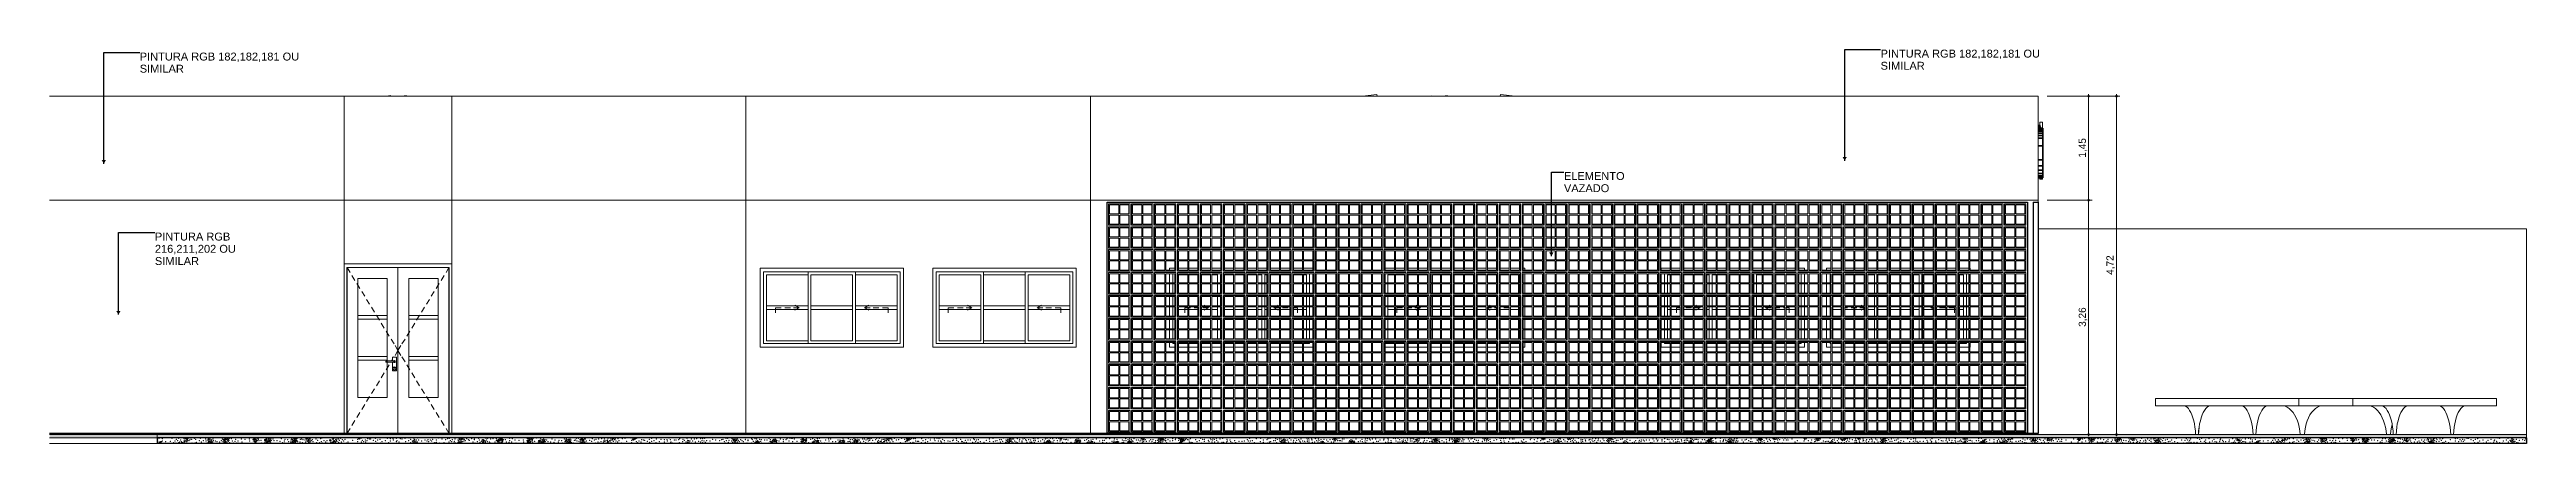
# Model space of a CAD drawing. Header units: metres. Extents: x -77 to 95, y 0 to 9.
# Drawn here: x -29.86 to 4.64, y -0.14 to 5.35 of the extents above; entities that cross this region are included whole.
import ezdxf

# ---------------------------------------------------------------- set-up
doc = ezdxf.new("R2010")
doc.units = ezdxf.units.M
doc.header["$MEASUREMENT"] = 0
for name, color, linetype, lineweight in [('0_Caneta_No__1', 7, 'Continuous', 35), ('0_Caneta_No__241', 7, 'Continuous', 13), ('ESTRUTURA-COB.EST_Caneta_No__241', 7, 'Continuous', 13), ('Janelas Archicad_Caneta_No__241', 7, 'Continuous', 13), ('Janelas Archicad_Caneta_No__3', 7, 'Continuous', 25), ('Janelas Archicad_Caneta_No__43', 44, 'Continuous', 0), ('LAJES.EST_Caneta_No__241', 7, 'Continuous', 13), ('LAJES.EST_Caneta_No__3', 7, 'Continuous', 25), ('LAJES.EST_Caneta_No__96', 252, 'Continuous', 0), ('NOMES.ARQ_Caneta_No__1', 7, 'Continuous', 35), ('PAREDE CONSTRUIR_Caneta_No__241', 7, 'Continuous', 13), ('TERRENO.ARQ_Caneta_No__241', 7, 'Continuous', 13)]:
    doc.layers.add(name, color=color, linetype=linetype, lineweight=lineweight)
for name, color, linetype in [('COTAS EXECUTIVO.EXEC', 7, 'Continuous'), ('LAJES.EST', 7, 'Continuous'), ('TERRENO.ARQ', 7, 'Continuous')]:
    doc.layers.add(name, color=color, linetype=linetype)
for name, color, linetype, lineweight, true_color in [('COTAS EXECUTIVO.EXEC_Caneta_No__25', 7, 'Continuous', 13, 0x982312), ('ESTRUTURA-COB.EST_Caneta_No__95', 7, 'Continuous', 0, 0xaeaeae), ('Janelas Archicad_Caneta_No__9', 7, 'Continuous', 5, 0x020202), ('Janelas Archicad_Caneta_No__97', 7, 'Continuous', 5, 0x6b6b6b), ('LAJES.EST_Caneta_No__95', 7, 'Continuous', 0, 0xaeaeae), ('NOMES.ARQ_Caneta_No__95', 7, 'Continuous', 0, 0xaeaeae), ('PAREDE CONSTRUIR_Caneta_No__95', 7, 'Continuous', 0, 0xaeaeae), ('Portas Archicad_Caneta_No__12', 7, 'Continuous', 0, 0x030303), ('Portas Archicad_Caneta_No__9', 7, 'Continuous', 5, 0x020202), ('Portas Archicad_Caneta_No__97', 7, 'Continuous', 5, 0x6b6b6b)]:
    doc.layers.add(name, color=color, linetype=linetype, lineweight=lineweight, true_color=true_color)
doc.styles.add('ESTILO_GERADO_1', font='arial.ttf')
doc.dimstyles.new('ESTILO_GERADO__3', dxfattribs={"dimtxt": 0.18, "dimasz": 0.057, "dimexe": 0.18, "dimexo": 0.0625, "dimgap": 0, "dimtad": 0, "dimtih": 1, "dimtoh": 1, "dimdec": 4, "dimzin": 0, "dimdsep": 46, "dimcen": 0.09, "dimadec": 0, "dimazin": 0, "dimtfac": 1, "dimtdec": 4, "dimtmove": 0, "dimatfit": 3, "dimldrblk": 'ARROWHEAD_16', "dimfxl": 0, "dimtolj": 1, "dimtzin": 0, "dimarcsym": 0})
doc.dimstyles.new('ESTILO_GERADO__4', dxfattribs={"dimtxt": 0.1, "dimasz": 0.0475, "dimexe": 0.18, "dimexo": 0.576106, "dimgap": 0, "dimtad": 1, "dimzin": 0, "dimdsep": 46, "dimtxsty": 'ESTILO_GERADO_1', "dimblk": 'ARROWHEAD_11', "dimblk1": 'ARROWHEAD_11', "dimblk2": 'ARROWHEAD_11', "dimcen": 0.09, "dimclrd": 256, "dimclre": 256, "dimclrt": 256, "dimadec": 0, "dimazin": 0, "dimtfac": 1, "dimtdec": 4, "dimtmove": 0, "dimatfit": 3, "dimfxl": 0, "dimtolj": 1, "dimtzin": 0, "dimarcsym": 0})

msp = doc.modelspace()

# ---------------------------------------------------------------- texts
at = {"layer": '0_Caneta_No__1', "color": 7, "linetype": 'Continuous', "lineweight": 35, "char_height": 0.11, "attachment_point": 1, "style": 'ESTILO_GERADO_1'}
for s, insert, width, line_spacing_factor in [('\\A1;{\\pql;\\fArial|b0|i0|c0|p0;\\W1.000000;PINTURA RGB \\fArial|b0|i0|c0|p0;\\W1.000000;182\\fArial|b0|i0|c0|p0;\\W1.000000;,\\fArial|b0|i0|c0|p0;\\W1.000000;182\\fArial|b0|i0|c0|p0;\\W1.000000;,\\fArial|b0|i0|c0|p0;\\W1.000000;181\\fArial|b0|i0|c0|p0;\\W1.000000; OU SIMILAR}', (-28.607, 5.306), 2.43722, 0.923867), ('\\A1;{\\pql;\\fArial|b0|i0|c0|p0;\\W1.000000;PINTURA RGB \\fArial|b0|i0|c0|p0;\\W1.000000;182\\fArial|b0|i0|c0|p0;\\W1.000000;,\\fArial|b0|i0|c0|p0;\\W1.000000;182\\fArial|b0|i0|c0|p0;\\W1.000000;,\\fArial|b0|i0|c0|p0;\\W1.000000;181\\fArial|b0|i0|c0|p0;\\W1.000000; OU SIMILAR}', (-4.358, 5.347), 2.43722, 0.923867), ('\\A1;{\\pql;\\fArial|b0|i0|c0|p0;\\W1.000000;ELEMENTO VAZADO}', (-8.769, 3.641), 0.95297, 0.923867), ('\\A1;{\\pql;\\fArial|b0|i0|c0|p0;\\W1.000000;PINTURA RGB \\fArial|b0|i0|c0|p0;\\W1.000000;216\\fArial|b0|i0|c0|p0;\\W1.000000;,\\fArial|b0|i0|c0|p0;\\W1.000000;211\\fArial|b0|i0|c0|p0;\\W1.000000;,\\fArial|b0|i0|c0|p0;\\W1.000000;202 \\fArial|b0|i0|c0|p0;\\W1.000000;OU SIMILAR}', (-28.396, 2.797), 1.57673, 0.928578)]:
    msp.add_mtext(s, dxfattribs=dict(at, insert=insert, width=width, line_spacing_factor=line_spacing_factor))

# ---------------------------------------------------------------- blocks, each defined once
blk = doc.blocks.new('*X10', base_point=(-62.463, 0))
at = {"layer": 'LAJES.EST_Caneta_No__241', "color": 7, "linetype": 'Continuous', "lineweight": 13}
for p, q in [((-28.326, -0.142), (-28.322, -0.123)), ((-28.309, -0.126), (-28.322, -0.123)), ((-28.309, -0.126), (-28.31, -0.142)), ((-28.05, -0.142), (-28.048, -0.138)), ((-28.048, -0.138), (-28.04, -0.136)), ((-28.04, -0.136), (-28.033, -0.142)), ((-27.963, -0.071), (-27.962, -0.065)), ((-27.963, -0.071), (-27.95, -0.074)), ((-27.946, -0.065), (-27.95, -0.074)), ((-27.935, -0.067), (-27.934, -0.065)), ((-27.919, -0.068), (-27.935, -0.067)), ((-27.918, -0.065), (-27.919, -0.068)), ((-27.65, -0.08), (-27.655, -0.092)), ((-27.638, -0.098), (-27.655, -0.092)), ((-27.652, -0.124), (-27.65, -0.108)), ((-27.647, -0.126), (-27.652, -0.124)), ((-27.65, -0.08), (-27.634, -0.083)), ((-27.65, -0.108), (-27.636, -0.116)), ((-27.636, -0.116), (-27.647, -0.126)), ((-27.634, -0.083), (-27.638, -0.098)), ((-27.623, -0.091), (-27.632, -0.107)), ((-27.628, -0.114), (-27.632, -0.107)), ((-27.616, -0.127), (-27.628, -0.114)), ((-27.611, -0.09), (-27.623, -0.091)), ((-27.604, -0.116), (-27.616, -0.127)), ((-27.605, -0.107), (-27.611, -0.09)), ((-27.605, -0.107), (-27.604, -0.116)), ((-27.423, -0.099), (-27.436, -0.11)), ((-27.423, -0.12), (-27.436, -0.11)), ((-27.423, -0.099), (-27.409, -0.106)), ((-27.415, -0.118), (-27.423, -0.12)), ((-27.409, -0.106), (-27.415, -0.118)), ((-27.412, -0.087), (-27.407, -0.067)), ((-27.395, -0.086), (-27.412, -0.087)), ((-27.394, -0.07), (-27.407, -0.067)), ((-27.394, -0.07), (-27.395, -0.086)), ((-27.391, -0.079), (-27.389, -0.074)), ((-27.382, -0.086), (-27.391, -0.079)), ((-27.389, -0.074), (-27.377, -0.074)), ((-27.382, -0.086), (-27.377, -0.084)), ((-27.375, -0.077), (-27.377, -0.074)), ((-27.375, -0.077), (-27.377, -0.084)), ((-27.017, -0.073), (-27.001, -0.068)), ((-27.017, -0.075), (-27.017, -0.073)), ((-27.004, -0.083), (-27.017, -0.075)), ((-26.995, -0.083), (-27.005, -0.099)), ((-26.991, -0.107), (-27.005, -0.099)), ((-27.001, -0.068), (-27.004, -0.083)), ((-26.995, -0.083), (-26.98, -0.09)), ((-26.984, -0.104), (-26.991, -0.107)), ((-26.989, -0.074), (-26.989, -0.065)), ((-26.969, -0.069), (-26.989, -0.074)), ((-26.98, -0.09), (-26.984, -0.104)), ((-26.969, -0.065), (-26.969, -0.069)), ((-26.85, -0.108), (-26.841, -0.094)), ((-26.85, -0.108), (-26.836, -0.121)), ((-26.841, -0.094), (-26.822, -0.103)), ((-26.822, -0.103), (-26.836, -0.121)), ((-26.819, -0.085), (-26.808, -0.077)), ((-26.812, -0.099), (-26.819, -0.085)), ((-26.817, -0.115), (-26.805, -0.106)), ((-26.801, -0.122), (-26.817, -0.115)), ((-26.812, -0.099), (-26.793, -0.094)), ((-26.808, -0.077), (-26.799, -0.079)), ((-26.805, -0.106), (-26.8, -0.12)), ((-26.8, -0.12), (-26.801, -0.122)), ((-26.799, -0.079), (-26.793, -0.094)), ((-26.469, -0.122), (-26.468, -0.106)), ((-26.469, -0.122), (-26.456, -0.125)), ((-26.468, -0.106), (-26.451, -0.104)), ((-26.451, -0.104), (-26.456, -0.125)), ((-26.454, -0.086), (-26.448, -0.074)), ((-26.44, -0.093), (-26.454, -0.086)), ((-26.448, -0.074), (-26.439, -0.071)), ((-26.44, -0.093), (-26.427, -0.082)), ((-26.439, -0.071), (-26.427, -0.082)), ((-26.28, -0.081), (-26.268, -0.07)), ((-26.279, -0.089), (-26.28, -0.081)), ((-26.279, -0.089), (-26.273, -0.106)), ((-26.273, -0.106), (-26.261, -0.105)), ((-26.268, -0.07), (-26.256, -0.082)), ((-26.261, -0.105), (-26.252, -0.089)), ((-26.256, -0.082), (-26.252, -0.089)), ((-26.25, -0.114), (-26.246, -0.098)), ((-26.234, -0.117), (-26.25, -0.114)), ((-26.248, -0.081), (-26.237, -0.07)), ((-26.235, -0.088), (-26.248, -0.081)), ((-26.246, -0.098), (-26.229, -0.104)), ((-26.237, -0.07), (-26.232, -0.072)), ((-26.232, -0.072), (-26.235, -0.088)), ((-26.234, -0.117), (-26.229, -0.104)), ((-25.931, -0.126), (-25.93, -0.121)), ((-25.919, -0.136), (-25.931, -0.126)), ((-25.93, -0.121), (-25.914, -0.122)), ((-25.914, -0.122), (-25.919, -0.136)), ((-25.907, -0.136), (-25.899, -0.114)), ((-25.886, -0.134), (-25.907, -0.136)), ((-25.886, -0.117), (-25.899, -0.114)), ((-25.886, -0.117), (-25.886, -0.134)), ((-25.554, -0.066), (-25.554, -0.065)), ((-25.554, -0.066), (-25.541, -0.069)), ((-25.54, -0.065), (-25.541, -0.069)), ((-24.776, -0.112), (-24.788, -0.118)), ((-24.782, -0.135), (-24.788, -0.118)), ((-24.766, -0.126), (-24.782, -0.135)), ((-24.776, -0.112), (-24.766, -0.126)), ((-24.508, -0.142), (-24.507, -0.139)), ((-24.497, -0.142), (-24.507, -0.139)), ((-24.148, -0.087), (-24.147, -0.071)), ((-24.148, -0.087), (-24.135, -0.09)), ((-24.147, -0.071), (-24.126, -0.069)), ((-24.126, -0.069), (-24.135, -0.09)), ((-24.12, -0.083), (-24.114, -0.069)), ((-24.104, -0.084), (-24.12, -0.083)), ((-24.114, -0.069), (-24.103, -0.078)), ((-24.103, -0.078), (-24.104, -0.084)), ((-23.836, -0.096), (-23.84, -0.108)), ((-23.823, -0.114), (-23.84, -0.108)), ((-23.838, -0.14), (-23.835, -0.124)), ((-23.834, -0.142), (-23.838, -0.14)), ((-23.836, -0.096), (-23.819, -0.099)), ((-23.835, -0.124), (-23.822, -0.132)), ((-23.822, -0.132), (-23.832, -0.142)), ((-23.819, -0.099), (-23.823, -0.114)), ((-23.808, -0.107), (-23.817, -0.123)), ((-23.813, -0.13), (-23.817, -0.123)), ((-23.802, -0.142), (-23.813, -0.13)), ((-23.796, -0.106), (-23.808, -0.107)), ((-23.789, -0.132), (-23.8, -0.142)), ((-23.79, -0.123), (-23.796, -0.106)), ((-23.79, -0.123), (-23.789, -0.132)), ((-23.608, -0.115), (-23.621, -0.126)), ((-23.609, -0.136), (-23.621, -0.126)), ((-23.601, -0.134), (-23.609, -0.136)), ((-23.608, -0.115), (-23.594, -0.122)), ((-23.594, -0.122), (-23.601, -0.134)), ((-23.598, -0.103), (-23.593, -0.083)), ((-23.58, -0.102), (-23.598, -0.103)), ((-23.58, -0.086), (-23.593, -0.083)), ((-23.58, -0.086), (-23.58, -0.102)), ((-23.576, -0.095), (-23.574, -0.09)), ((-23.568, -0.102), (-23.576, -0.095)), ((-23.574, -0.09), (-23.562, -0.09)), ((-23.568, -0.102), (-23.562, -0.1)), ((-23.56, -0.093), (-23.562, -0.09)), ((-23.56, -0.093), (-23.562, -0.1)), ((-23.202, -0.089), (-23.186, -0.084)), ((-23.202, -0.091), (-23.202, -0.089)), ((-23.189, -0.099), (-23.202, -0.091)), ((-23.18, -0.099), (-23.191, -0.115)), ((-23.177, -0.123), (-23.191, -0.115)), ((-23.186, -0.084), (-23.189, -0.099)), ((-23.18, -0.099), (-23.165, -0.106)), ((-23.169, -0.12), (-23.177, -0.123)), ((-23.174, -0.09), (-23.175, -0.067)), ((-23.156, -0.068), (-23.175, -0.067)), ((-23.154, -0.085), (-23.174, -0.09)), ((-23.165, -0.106), (-23.169, -0.12)), ((-23.156, -0.068), (-23.154, -0.085)), ((-23.035, -0.124), (-23.026, -0.11)), ((-23.035, -0.124), (-23.021, -0.137)), ((-23.026, -0.11), (-23.007, -0.119)), ((-23.007, -0.119), (-23.021, -0.137)), ((-23.004, -0.101), (-22.993, -0.093)), ((-22.997, -0.115), (-23.004, -0.101)), ((-23.002, -0.131), (-22.99, -0.122)), ((-22.987, -0.138), (-23.002, -0.131)), ((-22.997, -0.115), (-22.979, -0.11)), ((-22.993, -0.093), (-22.985, -0.095)), ((-22.99, -0.122), (-22.985, -0.136)), ((-22.985, -0.136), (-22.987, -0.138)), ((-22.985, -0.095), (-22.979, -0.11)), ((-22.654, -0.138), (-22.653, -0.122)), ((-22.654, -0.138), (-22.641, -0.141)), ((-22.653, -0.122), (-22.636, -0.12)), ((-22.636, -0.12), (-22.641, -0.141)), ((-22.639, -0.102), (-22.633, -0.09)), ((-22.626, -0.109), (-22.639, -0.102)), ((-22.633, -0.09), (-22.625, -0.088)), ((-22.626, -0.109), (-22.612, -0.098)), ((-22.625, -0.088), (-22.612, -0.098)), ((-22.465, -0.097), (-22.454, -0.086)), ((-22.464, -0.105), (-22.465, -0.097)), ((-22.464, -0.105), (-22.458, -0.122)), ((-22.458, -0.122), (-22.446, -0.121)), ((-22.454, -0.086), (-22.442, -0.098)), ((-22.446, -0.121), (-22.437, -0.105)), ((-22.442, -0.098), (-22.437, -0.105)), ((-22.435, -0.13), (-22.431, -0.114)), ((-22.419, -0.133), (-22.435, -0.13)), ((-22.433, -0.097), (-22.422, -0.086)), ((-22.42, -0.104), (-22.433, -0.097)), ((-22.431, -0.114), (-22.414, -0.12)), ((-22.422, -0.086), (-22.417, -0.088)), ((-22.417, -0.088), (-22.42, -0.104)), ((-22.419, -0.133), (-22.414, -0.12)), ((-22.116, -0.142), (-22.115, -0.137)), ((-22.115, -0.137), (-22.099, -0.138)), ((-22.099, -0.138), (-22.1, -0.142)), ((-22.088, -0.142), (-22.084, -0.13)), ((-22.071, -0.133), (-22.084, -0.13)), ((-22.071, -0.133), (-22.071, -0.142)), ((-22.008, -0.072), (-22.017, -0.065)), ((-22, -0.07), (-22.008, -0.072)), ((-21.998, -0.065), (-22, -0.07)), ((-21.739, -0.082), (-21.739, -0.065)), ((-21.739, -0.065), (-21.738, -0.065)), ((-21.739, -0.082), (-21.726, -0.085)), ((-21.721, -0.065), (-21.726, -0.085)), ((-20.961, -0.128), (-20.973, -0.134)), ((-20.971, -0.142), (-20.973, -0.134)), ((-20.961, -0.128), (-20.952, -0.142)), ((-20.333, -0.103), (-20.332, -0.087)), ((-20.333, -0.103), (-20.32, -0.106)), ((-20.332, -0.087), (-20.312, -0.085)), ((-20.312, -0.085), (-20.32, -0.106)), ((-20.318, -0.068), (-20.317, -0.065)), ((-20.305, -0.074), (-20.318, -0.068)), ((-20.305, -0.074), (-20.294, -0.065)), ((-20.305, -0.099), (-20.299, -0.085)), ((-20.289, -0.1), (-20.305, -0.099)), ((-20.299, -0.085), (-20.288, -0.094)), ((-20.288, -0.094), (-20.289, -0.1)), ((-20.021, -0.112), (-20.025, -0.124)), ((-20.009, -0.13), (-20.025, -0.124)), ((-20.021, -0.112), (-20.004, -0.115)), ((-20.02, -0.14), (-20.018, -0.142)), ((-20.02, -0.142), (-20.02, -0.14)), ((-20.004, -0.115), (-20.009, -0.13)), ((-19.993, -0.123), (-20.003, -0.139)), ((-20.001, -0.142), (-20.003, -0.139)), ((-19.981, -0.122), (-19.993, -0.123)), ((-19.975, -0.139), (-19.981, -0.122)), ((-19.975, -0.139), (-19.975, -0.142)), ((-19.793, -0.131), (-19.806, -0.142)), ((-19.793, -0.131), (-19.78, -0.138)), ((-19.783, -0.119), (-19.778, -0.099)), ((-19.765, -0.118), (-19.783, -0.119)), ((-19.78, -0.138), (-19.781, -0.142)), ((-19.765, -0.102), (-19.778, -0.099)), ((-19.765, -0.102), (-19.765, -0.118)), ((-19.761, -0.111), (-19.76, -0.106)), ((-19.753, -0.118), (-19.761, -0.111)), ((-19.76, -0.106), (-19.747, -0.106)), ((-19.753, -0.118), (-19.747, -0.116)), ((-19.745, -0.109), (-19.747, -0.106)), ((-19.745, -0.109), (-19.747, -0.116)), ((-19.387, -0.105), (-19.371, -0.1)), ((-19.387, -0.107), (-19.387, -0.105)), ((-19.374, -0.115), (-19.387, -0.107)), ((-19.365, -0.115), (-19.376, -0.131)), ((-19.362, -0.139), (-19.376, -0.131)), ((-19.371, -0.1), (-19.374, -0.115)), ((-19.365, -0.115), (-19.35, -0.122)), ((-19.354, -0.136), (-19.362, -0.139)), ((-19.359, -0.106), (-19.36, -0.083)), ((-19.341, -0.084), (-19.36, -0.083)), ((-19.339, -0.101), (-19.359, -0.106)), ((-19.35, -0.122), (-19.354, -0.136)), ((-19.341, -0.084), (-19.339, -0.101)), ((-19.22, -0.14), (-19.212, -0.126)), ((-19.22, -0.14), (-19.219, -0.142)), ((-19.212, -0.126), (-19.193, -0.135)), ((-19.193, -0.135), (-19.197, -0.142)), ((-19.19, -0.117), (-19.178, -0.109)), ((-19.182, -0.131), (-19.19, -0.117)), ((-19.182, -0.131), (-19.164, -0.126)), ((-19.18, -0.142), (-19.175, -0.138)), ((-19.178, -0.109), (-19.17, -0.111)), ((-19.175, -0.138), (-19.174, -0.142)), ((-19.17, -0.111), (-19.164, -0.126)), ((-18.839, -0.142), (-18.838, -0.138)), ((-18.838, -0.138), (-18.821, -0.136)), ((-18.824, -0.118), (-18.818, -0.106)), ((-18.811, -0.125), (-18.824, -0.118)), ((-18.821, -0.136), (-18.822, -0.142)), ((-18.818, -0.106), (-18.81, -0.104)), ((-18.811, -0.125), (-18.797, -0.114)), ((-18.81, -0.104), (-18.797, -0.114)), ((-18.651, -0.113), (-18.639, -0.102)), ((-18.65, -0.121), (-18.651, -0.113)), ((-18.65, -0.121), (-18.644, -0.138)), ((-18.644, -0.138), (-18.632, -0.137)), ((-18.639, -0.102), (-18.627, -0.114)), ((-18.632, -0.137), (-18.622, -0.121)), ((-18.627, -0.114), (-18.622, -0.121)), ((-18.619, -0.142), (-18.616, -0.13)), ((-18.618, -0.113), (-18.607, -0.102)), ((-18.605, -0.12), (-18.618, -0.113)), ((-18.616, -0.13), (-18.6, -0.136)), ((-18.607, -0.102), (-18.602, -0.104)), ((-18.602, -0.104), (-18.605, -0.12)), ((-18.602, -0.142), (-18.6, -0.136)), ((-18.192, -0.067), (-18.206, -0.078)), ((-18.193, -0.088), (-18.206, -0.078)), ((-18.185, -0.086), (-18.193, -0.088)), ((-18.192, -0.067), (-18.179, -0.073)), ((-18.179, -0.073), (-18.185, -0.086)), ((-18.166, -0.075), (-18.177, -0.065)), ((-18.177, -0.065), (-18.177, -0.065)), ((-18.162, -0.065), (-18.166, -0.075)), ((-17.929, -0.074), (-17.925, -0.065)), ((-17.913, -0.075), (-17.929, -0.074)), ((-17.924, -0.081), (-17.906, -0.08)), ((-17.924, -0.098), (-17.924, -0.081)), ((-17.924, -0.098), (-17.911, -0.101)), ((-17.917, -0.065), (-17.912, -0.069)), ((-17.912, -0.069), (-17.913, -0.075)), ((-17.906, -0.08), (-17.911, -0.101)), ((-17.896, -0.068), (-17.903, -0.065)), ((-17.896, -0.068), (-17.892, -0.065)), ((-16.518, -0.103), (-16.497, -0.101)), ((-16.518, -0.12), (-16.518, -0.103)), ((-16.518, -0.12), (-16.505, -0.122)), ((-16.497, -0.101), (-16.505, -0.122)), ((-16.503, -0.084), (-16.497, -0.071)), ((-16.49, -0.09), (-16.503, -0.084)), ((-16.497, -0.071), (-16.489, -0.069)), ((-16.49, -0.09), (-16.476, -0.079)), ((-16.49, -0.115), (-16.485, -0.101)), ((-16.474, -0.116), (-16.49, -0.115)), ((-16.489, -0.069), (-16.476, -0.079)), ((-16.485, -0.101), (-16.473, -0.11)), ((-16.473, -0.11), (-16.474, -0.116)), ((-16.206, -0.128), (-16.211, -0.14)), ((-16.207, -0.142), (-16.211, -0.14)), ((-16.206, -0.128), (-16.19, -0.131)), ((-16.19, -0.131), (-16.193, -0.142)), ((-16.179, -0.139), (-16.18, -0.142)), ((-16.167, -0.138), (-16.179, -0.139)), ((-16.165, -0.142), (-16.167, -0.138)), ((-15.968, -0.135), (-15.963, -0.115)), ((-15.951, -0.134), (-15.968, -0.135)), ((-15.95, -0.118), (-15.963, -0.115)), ((-15.95, -0.118), (-15.951, -0.134)), ((-15.946, -0.127), (-15.945, -0.122)), ((-15.938, -0.134), (-15.946, -0.127)), ((-15.945, -0.122), (-15.932, -0.122)), ((-15.938, -0.134), (-15.933, -0.132)), ((-15.93, -0.125), (-15.933, -0.132)), ((-15.93, -0.125), (-15.932, -0.122)), ((-15.778, -0.065), (-15.783, -0.069)), ((-15.77, -0.079), (-15.783, -0.069)), ((-15.762, -0.077), (-15.77, -0.079)), ((-15.756, -0.065), (-15.762, -0.077)), ((-15.573, -0.123), (-15.572, -0.121)), ((-15.56, -0.131), (-15.573, -0.123)), ((-15.572, -0.121), (-15.556, -0.116)), ((-15.556, -0.116), (-15.56, -0.131)), ((-15.55, -0.131), (-15.557, -0.142)), ((-15.55, -0.131), (-15.535, -0.138)), ((-15.545, -0.122), (-15.545, -0.099)), ((-15.526, -0.1), (-15.545, -0.099)), ((-15.524, -0.117), (-15.545, -0.122)), ((-15.535, -0.138), (-15.536, -0.142)), ((-15.526, -0.1), (-15.524, -0.117)), ((-15.375, -0.133), (-15.363, -0.125)), ((-15.37, -0.142), (-15.375, -0.133)), ((-15.363, -0.125), (-15.355, -0.127)), ((-15.355, -0.127), (-15.349, -0.142)), ((-15.009, -0.134), (-15.003, -0.122)), ((-14.996, -0.141), (-15.009, -0.134)), ((-15.003, -0.122), (-14.995, -0.12)), ((-14.996, -0.141), (-14.982, -0.13)), ((-14.995, -0.12), (-14.982, -0.13)), ((-14.836, -0.129), (-14.824, -0.118)), ((-14.835, -0.137), (-14.836, -0.129)), ((-14.835, -0.137), (-14.833, -0.142)), ((-14.824, -0.118), (-14.812, -0.13)), ((-14.812, -0.13), (-14.808, -0.137)), ((-14.81, -0.142), (-14.808, -0.137)), ((-14.803, -0.129), (-14.792, -0.118)), ((-14.79, -0.136), (-14.803, -0.129)), ((-14.792, -0.118), (-14.787, -0.12)), ((-14.787, -0.12), (-14.79, -0.136)), ((-14.636, -0.065), (-14.64, -0.081)), ((-14.624, -0.081), (-14.64, -0.081)), ((-14.618, -0.074), (-14.624, -0.081)), ((-14.62, -0.065), (-14.618, -0.074)), ((-14.378, -0.083), (-14.391, -0.094)), ((-14.379, -0.104), (-14.391, -0.094)), ((-14.37, -0.102), (-14.379, -0.104)), ((-14.378, -0.083), (-14.364, -0.089)), ((-14.364, -0.089), (-14.37, -0.102)), ((-14.367, -0.071), (-14.366, -0.065)), ((-14.35, -0.07), (-14.367, -0.071)), ((-14.362, -0.081), (-14.361, -0.076)), ((-14.351, -0.091), (-14.362, -0.081)), ((-14.361, -0.076), (-14.345, -0.077)), ((-14.345, -0.077), (-14.351, -0.091)), ((-14.35, -0.065), (-14.35, -0.07)), ((-14.114, -0.09), (-14.108, -0.076)), ((-14.098, -0.091), (-14.114, -0.09)), ((-14.11, -0.114), (-14.109, -0.097)), ((-14.11, -0.114), (-14.097, -0.117)), ((-14.109, -0.097), (-14.092, -0.096)), ((-14.108, -0.076), (-14.097, -0.085)), ((-14.097, -0.085), (-14.098, -0.091)), ((-14.092, -0.096), (-14.097, -0.117)), ((-14.095, -0.078), (-14.089, -0.065)), ((-14.081, -0.084), (-14.095, -0.078)), ((-14.089, -0.065), (-14.089, -0.065)), ((-14.081, -0.084), (-14.068, -0.073)), ((-14.078, -0.065), (-14.068, -0.073)), ((-12.703, -0.119), (-12.682, -0.117)), ((-12.703, -0.136), (-12.703, -0.119)), ((-12.703, -0.136), (-12.69, -0.138)), ((-12.682, -0.117), (-12.69, -0.138)), ((-12.689, -0.1), (-12.683, -0.087)), ((-12.675, -0.106), (-12.689, -0.1)), ((-12.683, -0.087), (-12.674, -0.085)), ((-12.675, -0.106), (-12.662, -0.095)), ((-12.675, -0.131), (-12.67, -0.117)), ((-12.659, -0.132), (-12.675, -0.131)), ((-12.674, -0.085), (-12.662, -0.095)), ((-12.67, -0.117), (-12.658, -0.126)), ((-12.658, -0.126), (-12.659, -0.132)), ((-12.151, -0.142), (-12.148, -0.131)), ((-12.135, -0.134), (-12.148, -0.131)), ((-12.135, -0.134), (-12.135, -0.142)), ((-12.131, -0.142), (-12.13, -0.138)), ((-12.13, -0.138), (-12.118, -0.138)), ((-12.115, -0.141), (-12.118, -0.138)), ((-12.115, -0.141), (-12.115, -0.142)), ((-11.954, -0.074), (-11.968, -0.085)), ((-11.955, -0.095), (-11.968, -0.085)), ((-11.947, -0.093), (-11.955, -0.095)), ((-11.954, -0.074), (-11.941, -0.08)), ((-11.941, -0.08), (-11.947, -0.093)), ((-11.758, -0.137), (-11.742, -0.132)), ((-11.758, -0.139), (-11.758, -0.137)), ((-11.754, -0.142), (-11.758, -0.139)), ((-11.742, -0.132), (-11.744, -0.142)), ((-11.73, -0.138), (-11.73, -0.115)), ((-11.711, -0.116), (-11.73, -0.115)), ((-11.709, -0.133), (-11.73, -0.138)), ((-11.711, -0.116), (-11.709, -0.133)), ((-11.55, -0.142), (-11.548, -0.141)), ((-11.548, -0.141), (-11.545, -0.142)), ((-11.19, -0.142), (-11.188, -0.138)), ((-11.188, -0.138), (-11.18, -0.136)), ((-11.18, -0.136), (-11.173, -0.142)), ((-11.017, -0.142), (-11.009, -0.134)), ((-11.009, -0.134), (-11.002, -0.142)), ((-10.985, -0.142), (-10.978, -0.134)), ((-10.978, -0.134), (-10.973, -0.136)), ((-10.973, -0.136), (-10.974, -0.142)), ((-10.821, -0.08), (-10.825, -0.097)), ((-10.809, -0.097), (-10.825, -0.097)), ((-10.821, -0.08), (-10.806, -0.077)), ((-10.804, -0.09), (-10.809, -0.097)), ((-10.806, -0.077), (-10.804, -0.09)), ((-10.563, -0.099), (-10.576, -0.11)), ((-10.564, -0.12), (-10.576, -0.11)), ((-10.556, -0.118), (-10.564, -0.12)), ((-10.563, -0.099), (-10.549, -0.105)), ((-10.549, -0.105), (-10.556, -0.118)), ((-10.553, -0.087), (-10.548, -0.066)), ((-10.535, -0.086), (-10.553, -0.087)), ((-10.535, -0.069), (-10.548, -0.066)), ((-10.548, -0.097), (-10.546, -0.092)), ((-10.536, -0.107), (-10.548, -0.097)), ((-10.546, -0.092), (-10.53, -0.093)), ((-10.53, -0.093), (-10.536, -0.107)), ((-10.535, -0.069), (-10.535, -0.086)), ((-10.299, -0.106), (-10.294, -0.092)), ((-10.283, -0.107), (-10.299, -0.106)), ((-10.295, -0.13), (-10.294, -0.113)), ((-10.295, -0.13), (-10.282, -0.133)), ((-10.294, -0.092), (-10.282, -0.101)), ((-10.294, -0.113), (-10.277, -0.112)), ((-10.282, -0.101), (-10.283, -0.107)), ((-10.277, -0.112), (-10.282, -0.133)), ((-10.28, -0.094), (-10.274, -0.081)), ((-10.267, -0.1), (-10.28, -0.094)), ((-10.274, -0.081), (-10.266, -0.079)), ((-10.267, -0.1), (-10.253, -0.089)), ((-10.266, -0.079), (-10.253, -0.089)), ((-9.878, -0.067), (-9.878, -0.065)), ((-9.873, -0.069), (-9.878, -0.067)), ((-9.869, -0.065), (-9.873, -0.069)), ((-9.841, -0.07), (-9.846, -0.065)), ((-9.837, -0.065), (-9.841, -0.07)), ((-8.888, -0.135), (-8.867, -0.133)), ((-8.888, -0.142), (-8.888, -0.135)), ((-8.874, -0.116), (-8.868, -0.103)), ((-8.861, -0.122), (-8.874, -0.116)), ((-8.867, -0.133), (-8.871, -0.142)), ((-8.868, -0.103), (-8.86, -0.101)), ((-8.861, -0.122), (-8.847, -0.111)), ((-8.86, -0.101), (-8.847, -0.111)), ((-8.858, -0.142), (-8.855, -0.133)), ((-8.855, -0.133), (-8.844, -0.142)), ((-8.694, -0.065), (-8.694, -0.065)), ((-8.694, -0.065), (-8.681, -0.068)), ((-8.681, -0.065), (-8.681, -0.068)), ((-8.157, -0.069), (-8.155, -0.065)), ((-8.145, -0.079), (-8.157, -0.069)), ((-8.139, -0.09), (-8.153, -0.101)), ((-8.14, -0.111), (-8.153, -0.101)), ((-8.139, -0.065), (-8.145, -0.079)), ((-8.132, -0.109), (-8.14, -0.111)), ((-8.139, -0.09), (-8.126, -0.096)), ((-8.133, -0.079), (-8.127, -0.065)), ((-8.112, -0.077), (-8.133, -0.079)), ((-8.126, -0.096), (-8.132, -0.109)), ((-8.111, -0.065), (-8.112, -0.077)), ((-7.915, -0.142), (-7.916, -0.131)), ((-7.897, -0.132), (-7.916, -0.131)), ((-7.897, -0.132), (-7.896, -0.142)), ((-7.008, -0.078), (-7.012, -0.065)), ((-7.006, -0.096), (-7.01, -0.113)), ((-6.994, -0.113), (-7.01, -0.113)), ((-6.992, -0.069), (-7.008, -0.078)), ((-7.006, -0.096), (-6.991, -0.093)), ((-6.994, -0.065), (-6.992, -0.069)), ((-6.989, -0.106), (-6.994, -0.113)), ((-6.991, -0.093), (-6.989, -0.106)), ((-6.748, -0.115), (-6.762, -0.126)), ((-6.749, -0.136), (-6.762, -0.126)), ((-6.741, -0.134), (-6.749, -0.136)), ((-6.748, -0.115), (-6.735, -0.121)), ((-6.735, -0.121), (-6.741, -0.134)), ((-6.738, -0.103), (-6.733, -0.082)), ((-6.72, -0.102), (-6.738, -0.103)), ((-6.72, -0.085), (-6.733, -0.082)), ((-6.733, -0.113), (-6.731, -0.108)), ((-6.721, -0.123), (-6.733, -0.113)), ((-6.731, -0.108), (-6.715, -0.109)), ((-6.715, -0.109), (-6.721, -0.123)), ((-6.72, -0.085), (-6.72, -0.102)), ((-6.484, -0.122), (-6.479, -0.108)), ((-6.468, -0.123), (-6.484, -0.122)), ((-6.48, -0.142), (-6.479, -0.129)), ((-6.479, -0.108), (-6.467, -0.117)), ((-6.479, -0.129), (-6.462, -0.128)), ((-6.467, -0.117), (-6.468, -0.123)), ((-6.465, -0.11), (-6.459, -0.097)), ((-6.452, -0.116), (-6.465, -0.11)), ((-6.462, -0.128), (-6.465, -0.142)), ((-6.459, -0.097), (-6.451, -0.095)), ((-6.452, -0.116), (-6.438, -0.105)), ((-6.451, -0.095), (-6.438, -0.105)), ((-6.063, -0.083), (-6.06, -0.067)), ((-6.058, -0.085), (-6.063, -0.083)), ((-6.06, -0.067), (-6.047, -0.075)), ((-6.047, -0.075), (-6.058, -0.085)), ((-6.043, -0.065), (-6.043, -0.066)), ((-6.039, -0.073), (-6.043, -0.066)), ((-6.027, -0.086), (-6.039, -0.073)), ((-6.015, -0.074), (-6.027, -0.086)), ((-6.016, -0.066), (-6.016, -0.065)), ((-6.016, -0.066), (-6.015, -0.074)), ((-5.842, -0.065), (-5.847, -0.069)), ((-5.834, -0.079), (-5.847, -0.069)), ((-5.826, -0.077), (-5.834, -0.079)), ((-5.82, -0.065), (-5.826, -0.077)), ((-5.402, -0.066), (-5.404, -0.065)), ((-5.4, -0.065), (-5.402, -0.066)), ((-5.261, -0.067), (-5.26, -0.065)), ((-5.261, -0.067), (-5.247, -0.08)), ((-5.235, -0.065), (-5.247, -0.08)), ((-5.228, -0.074), (-5.216, -0.065)), ((-5.212, -0.08), (-5.228, -0.074)), ((-5.216, -0.065), (-5.21, -0.079)), ((-5.21, -0.079), (-5.212, -0.08)), ((-5.059, -0.132), (-5.053, -0.119)), ((-5.046, -0.138), (-5.059, -0.132)), ((-5.053, -0.119), (-5.045, -0.117)), ((-5.046, -0.138), (-5.032, -0.127)), ((-5.045, -0.117), (-5.032, -0.127)), ((-4.879, -0.081), (-4.879, -0.065)), ((-4.879, -0.081), (-4.866, -0.084)), ((-4.862, -0.065), (-4.866, -0.084)), ((-4.661, -0.073), (-4.659, -0.065)), ((-4.645, -0.075), (-4.661, -0.073)), ((-4.645, -0.075), (-4.641, -0.065)), ((-4.342, -0.085), (-4.34, -0.08)), ((-4.33, -0.095), (-4.342, -0.085)), ((-4.34, -0.08), (-4.325, -0.081)), ((-4.325, -0.106), (-4.338, -0.117)), ((-4.326, -0.127), (-4.338, -0.117)), ((-4.325, -0.081), (-4.33, -0.095)), ((-4.317, -0.125), (-4.326, -0.127)), ((-4.325, -0.106), (-4.311, -0.112)), ((-4.318, -0.095), (-4.309, -0.073)), ((-4.297, -0.093), (-4.318, -0.095)), ((-4.311, -0.112), (-4.317, -0.125)), ((-4.296, -0.076), (-4.309, -0.073)), ((-4.296, -0.076), (-4.297, -0.093)), ((-3.187, -0.071), (-3.199, -0.077)), ((-3.193, -0.094), (-3.199, -0.077)), ((-3.191, -0.112), (-3.195, -0.129)), ((-3.179, -0.129), (-3.195, -0.129)), ((-3.177, -0.085), (-3.193, -0.094)), ((-3.191, -0.112), (-3.177, -0.109)), ((-3.187, -0.071), (-3.177, -0.085)), ((-3.174, -0.122), (-3.179, -0.129)), ((-3.177, -0.109), (-3.174, -0.122)), ((-2.933, -0.131), (-2.947, -0.142)), ((-2.933, -0.131), (-2.92, -0.137)), ((-2.923, -0.119), (-2.918, -0.098)), ((-2.906, -0.118), (-2.923, -0.119)), ((-2.92, -0.137), (-2.922, -0.142)), ((-2.905, -0.101), (-2.918, -0.098)), ((-2.918, -0.129), (-2.917, -0.124)), ((-2.906, -0.139), (-2.918, -0.129)), ((-2.917, -0.124), (-2.901, -0.125)), ((-2.905, -0.101), (-2.906, -0.118)), ((-2.901, -0.125), (-2.906, -0.139)), ((-2.67, -0.138), (-2.664, -0.124)), ((-2.654, -0.139), (-2.67, -0.138)), ((-2.664, -0.124), (-2.652, -0.133)), ((-2.652, -0.133), (-2.654, -0.139)), ((-2.65, -0.126), (-2.644, -0.113)), ((-2.637, -0.132), (-2.65, -0.126)), ((-2.644, -0.113), (-2.636, -0.111)), ((-2.637, -0.132), (-2.623, -0.121)), ((-2.636, -0.111), (-2.623, -0.121)), ((-2.25, -0.065), (-2.251, -0.067)), ((-2.234, -0.073), (-2.251, -0.067)), ((-2.249, -0.099), (-2.246, -0.083)), ((-2.244, -0.101), (-2.249, -0.099)), ((-2.246, -0.083), (-2.233, -0.091)), ((-2.233, -0.091), (-2.244, -0.101)), ((-2.232, -0.065), (-2.234, -0.073)), ((-2.219, -0.066), (-2.228, -0.082)), ((-2.224, -0.089), (-2.228, -0.082)), ((-2.212, -0.102), (-2.224, -0.089)), ((-2.207, -0.065), (-2.219, -0.066)), ((-2.2, -0.09), (-2.212, -0.102)), ((-2.201, -0.082), (-2.207, -0.065)), ((-2.201, -0.082), (-2.2, -0.09)), ((-2.019, -0.074), (-2.032, -0.085)), ((-2.02, -0.095), (-2.032, -0.085)), ((-2.011, -0.093), (-2.02, -0.095)), ((-2.019, -0.074), (-2.005, -0.08)), ((-2.005, -0.08), (-2.011, -0.093)), ((-1.595, -0.065), (-1.602, -0.074)), ((-1.587, -0.082), (-1.602, -0.074)), ((-1.58, -0.079), (-1.587, -0.082)), ((-1.576, -0.065), (-1.58, -0.079)), ((-1.576, -0.065), (-1.576, -0.065)), ((-1.446, -0.083), (-1.437, -0.069)), ((-1.446, -0.083), (-1.432, -0.096)), ((-1.437, -0.069), (-1.418, -0.078)), ((-1.418, -0.078), (-1.432, -0.096)), ((-1.413, -0.09), (-1.401, -0.081)), ((-1.397, -0.096), (-1.413, -0.09)), ((-1.408, -0.074), (-1.412, -0.065)), ((-1.408, -0.074), (-1.39, -0.069)), ((-1.401, -0.081), (-1.396, -0.095)), ((-1.396, -0.095), (-1.397, -0.096)), ((-1.391, -0.065), (-1.39, -0.069)), ((-1.241, -0.142), (-1.238, -0.135)), ((-1.238, -0.135), (-1.23, -0.133)), ((-1.23, -0.133), (-1.219, -0.142)), ((-1.065, -0.097), (-1.064, -0.08)), ((-1.065, -0.097), (-1.052, -0.1)), ((-1.064, -0.08), (-1.047, -0.079)), ((-1.047, -0.079), (-1.052, -0.1)), ((-1.037, -0.068), (-1.042, -0.065)), ((-1.037, -0.068), (-1.033, -0.065)), ((-0.875, -0.065), (-0.869, -0.081)), ((-0.869, -0.081), (-0.857, -0.08)), ((-0.857, -0.08), (-0.849, -0.065)), ((-0.846, -0.089), (-0.842, -0.073)), ((-0.83, -0.091), (-0.846, -0.089)), ((-0.842, -0.073), (-0.825, -0.079)), ((-0.83, -0.091), (-0.825, -0.079)), ((-0.527, -0.101), (-0.526, -0.096)), ((-0.515, -0.111), (-0.527, -0.101)), ((-0.526, -0.096), (-0.51, -0.097)), ((-0.51, -0.122), (-0.523, -0.133)), ((-0.512, -0.142), (-0.523, -0.133)), ((-0.51, -0.097), (-0.515, -0.111)), ((-0.51, -0.122), (-0.496, -0.128)), ((-0.503, -0.141), (-0.506, -0.142)), ((-0.503, -0.111), (-0.495, -0.089)), ((-0.482, -0.109), (-0.503, -0.111)), ((-0.496, -0.128), (-0.503, -0.141)), ((-0.482, -0.092), (-0.495, -0.089)), ((-0.482, -0.092), (-0.482, -0.109)), ((0.628, -0.087), (0.616, -0.093)), ((0.622, -0.11), (0.616, -0.093)), ((0.624, -0.128), (0.62, -0.142)), ((0.638, -0.101), (0.622, -0.11)), ((0.624, -0.128), (0.638, -0.125)), ((0.628, -0.087), (0.638, -0.101)), ((0.638, -0.125), (0.641, -0.138)), ((0.641, -0.138), (0.638, -0.142)), ((0.892, -0.135), (0.897, -0.114)), ((0.909, -0.134), (0.892, -0.135)), ((0.91, -0.117), (0.897, -0.114)), ((0.898, -0.14), (0.914, -0.141)), ((0.898, -0.142), (0.898, -0.14)), ((0.91, -0.117), (0.909, -0.134)), ((0.914, -0.141), (0.914, -0.142)), ((1.15, -0.142), (1.151, -0.14)), ((1.151, -0.14), (1.153, -0.142)), ((1.164, -0.142), (1.17, -0.129)), ((1.17, -0.129), (1.179, -0.127)), ((1.179, -0.127), (1.191, -0.137)), ((1.186, -0.142), (1.191, -0.137)), ((1.268, -0.065), (1.269, -0.065)), ((1.269, -0.065), (1.269, -0.065)), ((1.568, -0.071), (1.564, -0.083)), ((1.581, -0.089), (1.564, -0.083)), ((1.566, -0.115), (1.569, -0.099)), ((1.571, -0.117), (1.566, -0.115)), ((1.568, -0.071), (1.585, -0.074)), ((1.569, -0.099), (1.582, -0.107)), ((1.582, -0.107), (1.571, -0.117)), ((1.585, -0.074), (1.581, -0.089)), ((1.596, -0.082), (1.587, -0.098)), ((1.591, -0.105), (1.587, -0.098)), ((1.603, -0.118), (1.591, -0.105)), ((1.608, -0.081), (1.596, -0.082)), ((1.615, -0.106), (1.603, -0.118)), ((1.614, -0.098), (1.608, -0.081)), ((1.614, -0.098), (1.615, -0.106)), ((1.796, -0.09), (1.783, -0.101)), ((1.795, -0.111), (1.783, -0.101)), ((1.803, -0.109), (1.795, -0.111)), ((1.796, -0.09), (1.81, -0.096)), ((1.81, -0.096), (1.803, -0.109)), ((1.806, -0.078), (1.81, -0.065)), ((1.824, -0.077), (1.806, -0.078)), ((1.824, -0.065), (1.824, -0.077)), ((1.828, -0.07), (1.829, -0.065)), ((1.836, -0.077), (1.828, -0.07)), ((1.836, -0.077), (1.842, -0.074)), ((1.838, -0.065), (1.842, -0.065)), ((1.844, -0.068), (1.842, -0.065)), ((1.844, -0.068), (1.842, -0.074)), ((2.202, -0.066), (2.202, -0.065)), ((2.215, -0.074), (2.202, -0.066)), ((2.224, -0.074), (2.213, -0.09)), ((2.227, -0.098), (2.213, -0.09)), ((2.217, -0.065), (2.215, -0.074)), ((2.224, -0.074), (2.239, -0.081)), ((2.235, -0.095), (2.227, -0.098)), ((2.239, -0.081), (2.235, -0.095)), ((2.369, -0.099), (2.378, -0.085)), ((2.369, -0.099), (2.383, -0.112)), ((2.378, -0.085), (2.397, -0.094)), ((2.397, -0.094), (2.383, -0.112)), ((2.399, -0.075), (2.411, -0.067)), ((2.407, -0.09), (2.399, -0.075)), ((2.402, -0.106), (2.414, -0.097)), ((2.417, -0.112), (2.402, -0.106)), ((2.407, -0.09), (2.425, -0.085)), ((2.411, -0.067), (2.419, -0.07)), ((2.414, -0.097), (2.419, -0.111)), ((2.419, -0.111), (2.417, -0.112)), ((2.419, -0.07), (2.425, -0.085)), ((2.75, -0.113), (2.751, -0.096)), ((2.75, -0.113), (2.763, -0.116)), ((2.751, -0.096), (2.768, -0.095)), ((2.768, -0.095), (2.763, -0.116)), ((2.765, -0.077), (2.771, -0.065)), ((2.778, -0.084), (2.765, -0.077)), ((2.778, -0.084), (2.792, -0.072)), ((2.783, -0.065), (2.792, -0.072)), ((2.939, -0.072), (2.946, -0.065)), ((2.94, -0.08), (2.939, -0.072)), ((2.94, -0.08), (2.945, -0.097)), ((2.945, -0.097), (2.957, -0.096)), ((2.955, -0.065), (2.962, -0.073)), ((2.957, -0.096), (2.967, -0.08)), ((2.962, -0.073), (2.967, -0.08)), ((2.969, -0.105), (2.973, -0.089)), ((2.985, -0.107), (2.969, -0.105)), ((2.971, -0.071), (2.978, -0.065)), ((2.984, -0.079), (2.971, -0.071)), ((2.973, -0.089), (2.989, -0.095)), ((2.987, -0.065), (2.984, -0.079)), ((2.985, -0.107), (2.989, -0.095)), ((3.288, -0.117), (3.289, -0.112)), ((3.299, -0.127), (3.288, -0.117)), ((3.289, -0.112), (3.305, -0.113)), ((3.305, -0.113), (3.299, -0.127)), ((3.305, -0.138), (3.3, -0.142)), ((3.305, -0.138), (3.313, -0.142)), ((3.312, -0.127), (3.32, -0.105)), ((3.332, -0.125), (3.312, -0.127)), ((3.333, -0.108), (3.32, -0.105)), ((3.333, -0.108), (3.332, -0.125)), ((4.443, -0.103), (4.431, -0.109)), ((4.436, -0.126), (4.431, -0.109)), ((4.453, -0.117), (4.436, -0.126)), ((4.443, -0.103), (4.453, -0.117)), ((4.448, -0.142), (4.453, -0.141)), ((4.453, -0.141), (4.453, -0.142))]:
    blk.add_line(p, q, dxfattribs=at)
for p in [(-28.362, -0.139), (-28.358, -0.093), (-28.348, -0.139), (-28.34, -0.068), (-28.34, -0.123), (-28.332, -0.135), (-28.319, -0.115), (-28.307, -0.118), (-28.293, -0.076), (-28.292, -0.109), (-28.244, -0.117), (-28.181, -0.112), (-28.16, -0.07), (-28.134, -0.128), (-28.116, -0.107), (-28.103, -0.133), (-28.096, -0.085), (-28.077, -0.102), (-28.066, -0.13), (-28.065, -0.072), (-28.053, -0.12), (-28.037, -0.095), (-28.029, -0.115), (-28.024, -0.127), (-28.005, -0.127), (-27.99, -0.075), (-27.99, -0.109), (-27.989, -0.141), (-27.98, -0.12), (-27.977, -0.093), (-27.971, -0.105), (-27.97, -0.072), (-27.957, -0.108), (-27.956, -0.137), (-27.955, -0.089), (-27.949, -0.115), (-27.938, -0.078), (-27.938, -0.098), (-27.923, -0.102), (-27.907, -0.089), (-27.901, -0.067), (-27.885, -0.084), (-27.877, -0.136), (-27.846, -0.071), (-27.838, -0.135), (-27.829, -0.082), (-27.818, -0.125), (-27.778, -0.104), (-27.763, -0.072), (-27.751, -0.12), (-27.719, -0.102), (-27.691, -0.078), (-27.683, -0.108), (-27.669, -0.133), (-27.666, -0.094), (-27.65, -0.073), (-27.631, -0.133), (-27.63, -0.072), (-27.616, -0.086), (-27.607, -0.134), (-27.606, -0.091), (-27.593, -0.123), (-27.588, -0.078), (-27.581, -0.102), (-27.552, -0.107), (-27.532, -0.118), (-27.496, -0.123), (-27.472, -0.104), (-27.457, -0.08), (-27.448, -0.083), (-27.446, -0.117), (-27.441, -0.094), (-27.433, -0.082), (-27.433, -0.129), (-27.425, -0.067), (-27.424, -0.093), (-27.418, -0.079), (-27.413, -0.126), (-27.394, -0.119), (-27.388, -0.103), (-27.383, -0.133), (-27.38, -0.107), (-27.373, -0.113), (-27.368, -0.086), (-27.365, -0.097), (-27.359, -0.072), (-27.353, -0.129), (-27.331, -0.074), (-27.318, -0.106), (-27.298, -0.136), (-27.28, -0.11), (-27.27, -0.085), (-27.262, -0.135), (-27.24, -0.107), (-27.239, -0.135), (-27.194, -0.077), (-27.181, -0.119), (-27.141, -0.082), (-27.081, -0.078), (-27.075, -0.106), (-27.028, -0.084), (-27.024, -0.107), (-27.015, -0.09), (-27.012, -0.106), (-27.004, -0.114), (-27.003, -0.128), (-26.987, -0.122), (-26.982, -0.11), (-26.97, -0.1), (-26.961, -0.079), (-26.955, -0.083), (-26.953, -0.071), (-26.948, -0.104), (-26.919, -0.096), (-26.907, -0.133), (-26.868, -0.104), (-26.866, -0.087), (-26.86, -0.126), (-26.856, -0.1), (-26.852, -0.082), (-26.843, -0.075), (-26.84, -0.082), (-26.837, -0.132), (-26.824, -0.122), (-26.82, -0.071), (-26.82, -0.132), (-26.805, -0.071), (-26.805, -0.138), (-26.792, -0.107), (-26.785, -0.081), (-26.785, -0.12), (-26.784, -0.092), (-26.777, -0.07), (-26.774, -0.099), (-26.752, -0.077), (-26.736, -0.1), (-26.697, -0.104), (-26.654, -0.111), (-26.637, -0.076), (-26.614, -0.131), (-26.593, -0.107), (-26.593, -0.136), (-26.583, -0.082), (-26.545, -0.086), (-26.532, -0.118), (-26.504, -0.12), (-26.498, -0.095), (-26.49, -0.079), (-26.489, -0.134), (-26.488, -0.123), (-26.483, -0.084), (-26.483, -0.107), (-26.475, -0.088), (-26.471, -0.131), (-26.468, -0.072), (-26.464, -0.096), (-26.453, -0.139), (-26.45, -0.066), (-26.445, -0.113), (-26.439, -0.099), (-26.438, -0.125), (-26.43, -0.11), (-26.422, -0.097), (-26.417, -0.075), (-26.415, -0.109), (-26.41, -0.134), (-26.406, -0.112), (-26.376, -0.121), (-26.369, -0.083), (-26.352, -0.079), (-26.342, -0.128), (-26.332, -0.089), (-26.306, -0.141), (-26.303, -0.094), (-26.296, -0.119), (-26.291, -0.074), (-26.278, -0.105), (-26.268, -0.11), (-26.255, -0.124), (-26.234, -0.123), (-26.218, -0.103), (-26.202, -0.089), (-26.193, -0.118), (-26.183, -0.14), (-26.154, -0.081), (-26.142, -0.129), (-26.127, -0.096), (-26.1, -0.131), (-26.088, -0.075), (-26.076, -0.118), (-26.067, -0.066), (-26.063, -0.134), (-26.039, -0.103), (-26.017, -0.121), (-25.997, -0.102), (-25.997, -0.135), (-25.963, -0.104), (-25.956, -0.086), (-25.949, -0.093), (-25.947, -0.122), (-25.941, -0.1), (-25.926, -0.081), (-25.911, -0.111), (-25.91, -0.091), (-25.905, -0.076), (-25.893, -0.1), (-25.879, -0.117), (-25.877, -0.084), (-25.875, -0.137), (-25.871, -0.096), (-25.858, -0.065), (-25.858, -0.08), (-25.858, -0.113), (-25.834, -0.077), (-25.834, -0.127), (-25.825, -0.097), (-25.81, -0.072), (-25.798, -0.12), (-25.786, -0.09), (-25.767, -0.107), (-25.752, -0.14), (-25.747, -0.084), (-25.73, -0.135), (-25.707, -0.12), (-25.665, -0.141), (-25.641, -0.096), (-25.57, -0.083), (-25.57, -0.116), (-25.556, -0.074), (-25.544, -0.077), (-25.523, -0.069), (-25.522, -0.123), (-25.505, -0.099), (-25.487, -0.116), (-25.467, -0.092), (-25.458, -0.122), (-25.442, -0.103), (-25.431, -0.073), (-25.407, -0.079), (-25.389, -0.08), (-25.351, -0.097), (-25.326, -0.069), (-25.32, -0.11), (-25.302, -0.137), (-25.291, -0.095), (-25.26, -0.085), (-25.255, -0.135), (-25.231, -0.116), (-25.186, -0.101), (-25.16, -0.069), (-25.141, -0.131), (-25.117, -0.107), (-25.115, -0.073), (-25.08, -0.073), (-25.073, -0.091), (-25.038, -0.141), (-25.033, -0.118), (-25.031, -0.071), (-25.023, -0.103), (-24.996, -0.121), (-24.989, -0.14), (-24.976, -0.076), (-24.954, -0.14), (-24.952, -0.079), (-24.913, -0.071), (-24.905, -0.116), (-24.859, -0.101), (-24.855, -0.066), (-24.835, -0.082), (-24.831, -0.132), (-24.811, -0.106), (-24.799, -0.122), (-24.792, -0.103), (-24.789, -0.08), (-24.777, -0.086), (-24.771, -0.107), (-24.756, -0.092), (-24.756, -0.121), (-24.756, -0.141), (-24.739, -0.12), (-24.738, -0.065), (-24.721, -0.092), (-24.717, -0.14), (-24.699, -0.141), (-24.681, -0.106), (-24.634, -0.095), (-24.607, -0.105), (-24.591, -0.086), (-24.582, -0.116), (-24.561, -0.092), (-24.543, -0.109), (-24.526, -0.084), (-24.525, -0.139), (-24.504, -0.131), (-24.492, -0.134), (-24.478, -0.092), (-24.478, -0.125), (-24.443, -0.066), (-24.429, -0.133), (-24.399, -0.079), (-24.367, -0.128), (-24.345, -0.086), (-24.318, -0.073), (-24.301, -0.123), (-24.296, -0.068), (-24.281, -0.101), (-24.262, -0.118), (-24.251, -0.088), (-24.238, -0.136), (-24.223, -0.111), (-24.214, -0.081), (-24.214, -0.131), (-24.175, -0.091), (-24.175, -0.125), (-24.165, -0.136), (-24.163, -0.109), (-24.158, -0.068), (-24.157, -0.121), (-24.155, -0.088), (-24.142, -0.124), (-24.14, -0.105), (-24.134, -0.131), (-24.123, -0.094), (-24.123, -0.114), (-24.108, -0.118), (-24.092, -0.105), (-24.086, -0.083), (-24.07, -0.1), (-24.051, -0.073), (-24.031, -0.087), (-24.015, -0.098), (-24.003, -0.141), (-23.985, -0.074), (-23.964, -0.12), (-23.948, -0.077), (-23.948, -0.088), (-23.936, -0.136), (-23.904, -0.118), (-23.887, -0.072), (-23.877, -0.094), (-23.868, -0.124), (-23.851, -0.11), (-23.835, -0.089), (-23.815, -0.088), (-23.801, -0.102), (-23.791, -0.107), (-23.786, -0.068), (-23.779, -0.139), (-23.774, -0.094), (-23.766, -0.118), (-23.763, -0.071), (-23.737, -0.123), (-23.718, -0.078), (-23.717, -0.134), (-23.685, -0.075), (-23.681, -0.139), (-23.658, -0.12), (-23.642, -0.096), (-23.638, -0.074), (-23.633, -0.099), (-23.631, -0.133), (-23.626, -0.11), (-23.618, -0.098), (-23.61, -0.083), (-23.609, -0.109), (-23.603, -0.095), (-23.595, -0.069), (-23.589, -0.074), (-23.58, -0.135), (-23.577, -0.077), (-23.573, -0.12), (-23.565, -0.123), (-23.563, -0.069), (-23.558, -0.129), (-23.556, -0.08), (-23.554, -0.102), (-23.55, -0.113), (-23.544, -0.088), (-23.516, -0.09), (-23.503, -0.122), (-23.465, -0.126), (-23.456, -0.072), (-23.455, -0.101), (-23.425, -0.123), (-23.419, -0.074), (-23.38, -0.093), (-23.366, -0.135), (-23.326, -0.098), (-23.266, -0.094), (-23.26, -0.122), (-23.213, -0.1), (-23.209, -0.074), (-23.209, -0.123), (-23.2, -0.106), (-23.197, -0.122), (-23.194, -0.069), (-23.189, -0.13), (-23.185, -0.074), (-23.172, -0.138), (-23.167, -0.126), (-23.156, -0.116), (-23.146, -0.071), (-23.146, -0.095), (-23.14, -0.099), (-23.138, -0.087), (-23.133, -0.12), (-23.13, -0.075), (-23.104, -0.112), (-23.077, -0.066), (-23.053, -0.12), (-23.051, -0.103), (-23.041, -0.116), (-23.037, -0.098), (-23.028, -0.091), (-23.026, -0.098), (-23.021, -0.07), (-23.009, -0.138), (-23.005, -0.087), (-22.99, -0.087), (-22.979, -0.081), (-22.977, -0.123), (-22.971, -0.097), (-22.971, -0.136), (-22.969, -0.108), (-22.962, -0.086), (-22.959, -0.115), (-22.937, -0.093), (-22.921, -0.116), (-22.882, -0.12), (-22.866, -0.077), (-22.839, -0.127), (-22.822, -0.092), (-22.778, -0.123), (-22.768, -0.098), (-22.73, -0.102), (-22.717, -0.134), (-22.695, -0.078), (-22.689, -0.136), (-22.683, -0.111), (-22.675, -0.095), (-22.673, -0.139), (-22.669, -0.123), (-22.668, -0.1), (-22.665, -0.075), (-22.66, -0.104), (-22.654, -0.088), (-22.649, -0.112), (-22.635, -0.082), (-22.63, -0.129), (-22.625, -0.115), (-22.623, -0.141), (-22.615, -0.079), (-22.615, -0.126), (-22.607, -0.113), (-22.602, -0.091), (-22.6, -0.125), (-22.592, -0.128), (-22.561, -0.137), (-22.554, -0.099), (-22.537, -0.095), (-22.526, -0.071), (-22.517, -0.105), (-22.497, -0.071), (-22.489, -0.11), (-22.481, -0.135), (-22.476, -0.09), (-22.464, -0.121), (-22.462, -0.078), (-22.454, -0.126), (-22.451, -0.068), (-22.44, -0.14), (-22.438, -0.08), (-22.419, -0.139), (-22.416, -0.071), (-22.403, -0.119), (-22.4, -0.079), (-22.387, -0.105), (-22.378, -0.134), (-22.339, -0.097), (-22.312, -0.112), (-22.304, -0.075), (-22.273, -0.091), (-22.261, -0.134), (-22.252, -0.082), (-22.225, -0.119), (-22.214, -0.081), (-22.202, -0.137), (-22.183, -0.118), (-22.172, -0.073), (-22.148, -0.12), (-22.141, -0.102), (-22.135, -0.08), (-22.134, -0.109), (-22.132, -0.138), (-22.127, -0.116), (-22.111, -0.097), (-22.096, -0.127), (-22.095, -0.107), (-22.09, -0.092), (-22.085, -0.069), (-22.079, -0.116), (-22.064, -0.133), (-22.062, -0.1), (-22.059, -0.067), (-22.056, -0.112), (-22.044, -0.096), (-22.043, -0.081), (-22.043, -0.129), (-22.024, -0.08), (-22.019, -0.093), (-22.011, -0.113), (-21.995, -0.088), (-21.983, -0.136), (-21.982, -0.077), (-21.971, -0.106), (-21.952, -0.123), (-21.945, -0.075), (-21.932, -0.1), (-21.892, -0.136), (-21.885, -0.075), (-21.848, -0.071), (-21.826, -0.112), (-21.765, -0.066), (-21.756, -0.099), (-21.755, -0.132), (-21.741, -0.09), (-21.729, -0.093), (-21.716, -0.072), (-21.708, -0.085), (-21.708, -0.139), (-21.7, -0.069), (-21.69, -0.115), (-21.686, -0.068), (-21.672, -0.132), (-21.652, -0.108), (-21.643, -0.138), (-21.627, -0.119), (-21.616, -0.089), (-21.592, -0.095), (-21.574, -0.096), (-21.537, -0.113), (-21.511, -0.085), (-21.505, -0.126), (-21.477, -0.111), (-21.476, -0.07), (-21.445, -0.101), (-21.417, -0.132), (-21.409, -0.079), (-21.371, -0.117), (-21.345, -0.085), (-21.302, -0.123), (-21.3, -0.089), (-21.265, -0.089), (-21.258, -0.107), (-21.237, -0.066), (-21.218, -0.134), (-21.216, -0.087), (-21.208, -0.119), (-21.182, -0.137), (-21.162, -0.092), (-21.137, -0.095), (-21.098, -0.087), (-21.09, -0.132), (-21.086, -0.076), (-21.045, -0.117), (-21.04, -0.082), (-21.021, -0.098), (-20.997, -0.122), (-20.985, -0.069), (-20.985, -0.138), (-20.978, -0.119), (-20.974, -0.096), (-20.962, -0.102), (-20.956, -0.123), (-20.942, -0.108), (-20.941, -0.137), (-20.925, -0.136), (-20.923, -0.081), (-20.906, -0.108), (-20.883, -0.078), (-20.866, -0.122), (-20.851, -0.076), (-20.82, -0.111), (-20.795, -0.073), (-20.792, -0.121), (-20.776, -0.102), (-20.768, -0.076), (-20.767, -0.132), (-20.747, -0.108), (-20.74, -0.07), (-20.729, -0.125), (-20.711, -0.1), (-20.664, -0.108), (-20.663, -0.141), (-20.628, -0.082), (-20.585, -0.095), (-20.53, -0.102), (-20.503, -0.089), (-20.486, -0.139), (-20.481, -0.084), (-20.466, -0.117), (-20.447, -0.134), (-20.443, -0.07), (-20.436, -0.104), (-20.419, -0.07), (-20.408, -0.127), (-20.4, -0.097), (-20.36, -0.107), (-20.36, -0.141), (-20.357, -0.075), (-20.348, -0.125), (-20.343, -0.084), (-20.342, -0.137), (-20.34, -0.104), (-20.331, -0.068), (-20.327, -0.14), (-20.325, -0.121), (-20.308, -0.11), (-20.308, -0.13), (-20.293, -0.134), (-20.283, -0.078), (-20.277, -0.121), (-20.271, -0.099), (-20.255, -0.116), (-20.236, -0.089), (-20.217, -0.103), (-20.2, -0.114), (-20.17, -0.09), (-20.165, -0.067), (-20.149, -0.136), (-20.134, -0.104), (-20.133, -0.093), (-20.09, -0.134), (-20.082, -0.074), (-20.072, -0.088), (-20.062, -0.11), (-20.053, -0.14), (-20.039, -0.074), (-20.037, -0.126), (-20.021, -0.105), (-20.012, -0.078), (-20, -0.104), (-19.986, -0.118), (-19.976, -0.123), (-19.971, -0.084), (-19.959, -0.11), (-19.951, -0.134), (-19.948, -0.087), (-19.922, -0.139), (-19.903, -0.095), (-19.87, -0.091), (-19.844, -0.071), (-19.843, -0.136), (-19.827, -0.112), (-19.823, -0.09), (-19.818, -0.115), (-19.812, -0.127), (-19.804, -0.114), (-19.796, -0.099), (-19.794, -0.125), (-19.788, -0.111), (-19.78, -0.085), (-19.775, -0.09), (-19.763, -0.093), (-19.759, -0.136), (-19.758, -0.079), (-19.75, -0.139), (-19.748, -0.085), (-19.741, -0.096), (-19.739, -0.118), (-19.735, -0.129), (-19.73, -0.104), (-19.701, -0.106), (-19.689, -0.138), (-19.685, -0.081), (-19.641, -0.088), (-19.64, -0.117), (-19.61, -0.139), (-19.604, -0.09), (-19.589, -0.076), (-19.565, -0.109), (-19.55, -0.068), (-19.525, -0.07), (-19.514, -0.069), (-19.511, -0.114), (-19.489, -0.077), (-19.451, -0.11), (-19.445, -0.138), (-19.398, -0.116), (-19.394, -0.09), (-19.394, -0.139), (-19.385, -0.122), (-19.384, -0.072), (-19.382, -0.138), (-19.379, -0.085), (-19.37, -0.09), (-19.366, -0.074), (-19.341, -0.132), (-19.332, -0.111), (-19.331, -0.087), (-19.326, -0.115), (-19.324, -0.076), (-19.323, -0.103), (-19.318, -0.136), (-19.315, -0.091), (-19.289, -0.128), (-19.262, -0.082), (-19.239, -0.136), (-19.237, -0.119), (-19.233, -0.074), (-19.227, -0.132), (-19.222, -0.114), (-19.213, -0.107), (-19.211, -0.114), (-19.206, -0.086), (-19.19, -0.103), (-19.175, -0.103), (-19.17, -0.075), (-19.164, -0.097), (-19.162, -0.139), (-19.156, -0.113), (-19.154, -0.124), (-19.148, -0.102), (-19.145, -0.131), (-19.142, -0.069), (-19.123, -0.109), (-19.107, -0.133), (-19.068, -0.136), (-19.052, -0.093), (-19.009, -0.08), (-19.008, -0.108), (-18.985, -0.08), (-18.963, -0.139), (-18.954, -0.114), (-18.915, -0.118), (-18.88, -0.094), (-18.869, -0.127), (-18.86, -0.111), (-18.854, -0.139), (-18.853, -0.116), (-18.851, -0.091), (-18.845, -0.12), (-18.839, -0.104), (-18.834, -0.128), (-18.821, -0.098), (-18.81, -0.069), (-18.81, -0.131), (-18.8, -0.095), (-18.792, -0.129), (-18.787, -0.107), (-18.786, -0.141), (-18.74, -0.115), (-18.735, -0.075), (-18.723, -0.111), (-18.711, -0.087), (-18.703, -0.121), (-18.682, -0.087), (-18.674, -0.126), (-18.661, -0.106), (-18.656, -0.074), (-18.649, -0.137), (-18.647, -0.094), (-18.637, -0.084), (-18.623, -0.096), (-18.609, -0.067), (-18.601, -0.087), (-18.588, -0.135), (-18.585, -0.095), (-18.572, -0.121), (-18.538, -0.077), (-18.525, -0.113), (-18.514, -0.077), (-18.497, -0.128), (-18.489, -0.091), (-18.474, -0.078), (-18.458, -0.107), (-18.454, -0.076), (-18.438, -0.098), (-18.434, -0.078), (-18.416, -0.071), (-18.41, -0.135), (-18.399, -0.097), (-18.368, -0.134), (-18.357, -0.089), (-18.341, -0.072), (-18.334, -0.136), (-18.327, -0.118), (-18.32, -0.096), (-18.319, -0.125), (-18.312, -0.132), (-18.305, -0.071), (-18.296, -0.113), (-18.281, -0.123), (-18.275, -0.108), (-18.27, -0.085), (-18.264, -0.132), (-18.247, -0.116), (-18.244, -0.083), (-18.241, -0.128), (-18.229, -0.112), (-18.228, -0.097), (-18.225, -0.079), (-18.209, -0.096), (-18.205, -0.109), (-18.196, -0.129), (-18.181, -0.104), (-18.168, -0.093), (-18.158, -0.071), (-18.157, -0.122), (-18.15, -0.075), (-18.137, -0.139), (-18.132, -0.08), (-18.13, -0.091), (-18.117, -0.116), (-18.096, -0.072), (-18.07, -0.091), (-18.034, -0.087), (-18.011, -0.128), (-17.996, -0.07), (-17.95, -0.082), (-17.941, -0.115), (-17.927, -0.106), (-17.915, -0.109), (-17.901, -0.088), (-17.895, -0.074), (-17.894, -0.101), (-17.886, -0.085), (-17.878, -0.073), (-17.875, -0.131), (-17.871, -0.084), (-17.854, -0.074), (-17.837, -0.124), (-17.826, -0.073), (-17.812, -0.135), (-17.804, -0.075), (-17.801, -0.105), (-17.777, -0.111), (-17.759, -0.112), (-17.722, -0.129), (-17.715, -0.073), (-17.697, -0.101), (-17.662, -0.127), (-17.661, -0.086), (-17.63, -0.117), (-17.617, -0.066), (-17.594, -0.095), (-17.593, -0.066), (-17.556, -0.133), (-17.537, -0.08), (-17.53, -0.101), (-17.501, -0.072), (-17.487, -0.139), (-17.485, -0.105), (-17.476, -0.076), (-17.454, -0.066), (-17.451, -0.105), (-17.443, -0.123), (-17.422, -0.082), (-17.401, -0.103), (-17.393, -0.135), (-17.347, -0.108), (-17.323, -0.111), (-17.283, -0.103), (-17.279, -0.066), (-17.272, -0.092), (-17.234, -0.076), (-17.23, -0.133), (-17.226, -0.098), (-17.206, -0.114), (-17.182, -0.138), (-17.171, -0.085), (-17.163, -0.135), (-17.159, -0.112), (-17.147, -0.118), (-17.141, -0.139), (-17.127, -0.124), (-17.108, -0.097), (-17.091, -0.124), (-17.068, -0.094), (-17.051, -0.138), (-17.036, -0.092), (-17.005, -0.127), (-16.993, -0.074), (-16.98, -0.089), (-16.977, -0.137), (-16.961, -0.118), (-16.953, -0.092), (-16.932, -0.124), (-16.925, -0.086), (-16.914, -0.141), (-16.896, -0.116), (-16.849, -0.124), (-16.814, -0.098), (-16.773, -0.079), (-16.77, -0.111), (-16.722, -0.07), (-16.715, -0.118), (-16.689, -0.105), (-16.666, -0.1), (-16.652, -0.133), (-16.628, -0.086), (-16.621, -0.12), (-16.605, -0.086), (-16.585, -0.113), (-16.575, -0.066), (-16.546, -0.124), (-16.543, -0.091), (-16.533, -0.141), (-16.529, -0.1), (-16.525, -0.12), (-16.517, -0.084), (-16.51, -0.137), (-16.493, -0.126), (-16.47, -0.07), (-16.468, -0.094), (-16.462, -0.137), (-16.457, -0.115), (-16.453, -0.08), (-16.441, -0.132), (-16.433, -0.079), (-16.421, -0.105), (-16.402, -0.119), (-16.385, -0.13), (-16.384, -0.076), (-16.355, -0.106), (-16.35, -0.083), (-16.319, -0.109), (-16.319, -0.12), (-16.305, -0.081), (-16.279, -0.07), (-16.267, -0.09), (-16.257, -0.104), (-16.247, -0.126), (-16.225, -0.09), (-16.206, -0.121), (-16.197, -0.094), (-16.185, -0.12), (-16.171, -0.134), (-16.161, -0.139), (-16.16, -0.076), (-16.156, -0.1), (-16.144, -0.126), (-16.135, -0.079), (-16.133, -0.103), (-16.094, -0.076), (-16.088, -0.111), (-16.056, -0.107), (-16.029, -0.087), (-16.012, -0.128), (-16.009, -0.106), (-16.003, -0.131), (-15.995, -0.08), (-15.989, -0.13), (-15.981, -0.115), (-15.979, -0.141), (-15.973, -0.127), (-15.968, -0.07), (-15.965, -0.101), (-15.96, -0.106), (-15.948, -0.109), (-15.944, -0.095), (-15.933, -0.101), (-15.926, -0.112), (-15.924, -0.068), (-15.924, -0.134), (-15.915, -0.12), (-15.889, -0.075), (-15.886, -0.122), (-15.87, -0.097), (-15.84, -0.072), (-15.826, -0.104), (-15.826, -0.133), (-15.806, -0.068), (-15.79, -0.106), (-15.789, -0.078), (-15.774, -0.092), (-15.75, -0.125), (-15.735, -0.084), (-15.711, -0.086), (-15.699, -0.085), (-15.696, -0.13), (-15.675, -0.093), (-15.646, -0.065), (-15.637, -0.126), (-15.584, -0.132), (-15.58, -0.106), (-15.571, -0.138), (-15.569, -0.088), (-15.564, -0.101), (-15.555, -0.106), (-15.551, -0.09), (-15.55, -0.071), (-15.53, -0.081), (-15.517, -0.127), (-15.516, -0.103), (-15.511, -0.131), (-15.509, -0.092), (-15.509, -0.119), (-15.5, -0.107), (-15.48, -0.065), (-15.447, -0.098), (-15.422, -0.135), (-15.418, -0.09), (-15.407, -0.131), (-15.399, -0.069), (-15.398, -0.123), (-15.396, -0.13), (-15.391, -0.102), (-15.376, -0.119), (-15.36, -0.119), (-15.355, -0.091), (-15.349, -0.113), (-15.341, -0.129), (-15.339, -0.14), (-15.333, -0.118), (-15.327, -0.085), (-15.308, -0.125), (-15.281, -0.077), (-15.237, -0.109), (-15.194, -0.096), (-15.193, -0.124), (-15.17, -0.096), (-15.146, -0.075), (-15.139, -0.13), (-15.1, -0.134), (-15.097, -0.075), (-15.065, -0.11), (-15.045, -0.127), (-15.039, -0.132), (-15.036, -0.107), (-15.031, -0.077), (-15.03, -0.136), (-15.024, -0.12), (-15.006, -0.114), (-14.995, -0.085), (-14.985, -0.111), (-14.972, -0.123), (-14.925, -0.131), (-14.92, -0.091), (-14.908, -0.127), (-14.897, -0.103), (-14.888, -0.137), (-14.873, -0.074), (-14.868, -0.103), (-14.846, -0.122), (-14.841, -0.09), (-14.832, -0.11), (-14.822, -0.1), (-14.819, -0.079), (-14.808, -0.112), (-14.795, -0.083), (-14.786, -0.103), (-14.771, -0.111), (-14.758, -0.075), (-14.757, -0.137), (-14.723, -0.093), (-14.71, -0.129), (-14.699, -0.093), (-14.674, -0.107), (-14.659, -0.094), (-14.655, -0.074), (-14.643, -0.123), (-14.639, -0.092), (-14.623, -0.114), (-14.619, -0.094), (-14.601, -0.087), (-14.584, -0.113), (-14.542, -0.105), (-14.527, -0.088), (-14.512, -0.134), (-14.505, -0.112), (-14.504, -0.141), (-14.491, -0.087), (-14.481, -0.129), (-14.466, -0.139), (-14.461, -0.124), (-14.455, -0.101), (-14.432, -0.132), (-14.429, -0.099), (-14.42, -0.077), (-14.414, -0.113), (-14.414, -0.128), (-14.41, -0.095), (-14.403, -0.066), (-14.396, -0.078), (-14.394, -0.112), (-14.39, -0.125), (-14.388, -0.066), (-14.379, -0.077), (-14.366, -0.12), (-14.353, -0.109), (-14.343, -0.087), (-14.342, -0.138), (-14.335, -0.091), (-14.323, -0.069), (-14.318, -0.096), (-14.316, -0.107), (-14.303, -0.132), (-14.282, -0.088), (-14.255, -0.107), (-14.221, -0.073), (-14.219, -0.103), (-14.181, -0.086), (-14.177, -0.072), (-14.141, -0.07), (-14.136, -0.098), (-14.126, -0.131), (-14.124, -0.076), (-14.116, -0.08), (-14.112, -0.122), (-14.1, -0.125), (-14.086, -0.104), (-14.08, -0.09), (-14.079, -0.117), (-14.071, -0.101), (-14.063, -0.089), (-14.056, -0.1), (-14.049, -0.072), (-14.04, -0.09), (-14.03, -0.068), (-14.022, -0.14), (-14.011, -0.089), (-13.99, -0.091), (-13.986, -0.121), (-13.974, -0.074), (-13.962, -0.127), (-13.944, -0.128), (-13.9, -0.089), (-13.882, -0.117), (-13.846, -0.102), (-13.828, -0.069), (-13.816, -0.133), (-13.802, -0.082), (-13.78, -0.111), (-13.778, -0.082), (-13.722, -0.096), (-13.715, -0.117), (-13.694, -0.068), (-13.686, -0.088), (-13.671, -0.121), (-13.661, -0.092), (-13.659, -0.071), (-13.639, -0.082), (-13.636, -0.121), (-13.629, -0.139), (-13.613, -0.069), (-13.607, -0.098), (-13.587, -0.119), (-13.56, -0.08), (-13.532, -0.124), (-13.521, -0.072), (-13.508, -0.127), (-13.468, -0.119), (-13.464, -0.082), (-13.457, -0.108), (-13.419, -0.092), (-13.411, -0.114), (-13.391, -0.13), (-13.356, -0.101), (-13.345, -0.128), (-13.332, -0.134), (-13.312, -0.14), (-13.293, -0.113), (-13.277, -0.14), (-13.253, -0.11), (-13.221, -0.108), (-13.178, -0.09), (-13.165, -0.105), (-13.146, -0.072), (-13.146, -0.134), (-13.138, -0.108), (-13.117, -0.14), (-13.111, -0.102), (-13.081, -0.132), (-13.053, -0.074), (-13.034, -0.14), (-12.999, -0.114), (-12.995, -0.071), (-12.958, -0.095), (-12.955, -0.127), (-12.907, -0.086), (-12.9, -0.134), (-12.891, -0.073), (-12.874, -0.121), (-12.865, -0.072), (-12.852, -0.116), (-12.813, -0.102), (-12.806, -0.136), (-12.79, -0.102), (-12.784, -0.074), (-12.77, -0.129), (-12.76, -0.082), (-12.734, -0.078), (-12.731, -0.14), (-12.728, -0.107), (-12.714, -0.116), (-12.71, -0.079), (-12.71, -0.136), (-12.702, -0.1), (-12.67, -0.072), (-12.655, -0.086), (-12.654, -0.11), (-12.642, -0.131), (-12.639, -0.096), (-12.619, -0.095), (-12.607, -0.121), (-12.589, -0.07), (-12.587, -0.135), (-12.57, -0.092), (-12.54, -0.122), (-12.535, -0.099), (-12.515, -0.072), (-12.504, -0.125), (-12.504, -0.136), (-12.494, -0.066), (-12.491, -0.097), (-12.464, -0.086), (-12.452, -0.106), (-12.442, -0.121), (-12.43, -0.08), (-12.41, -0.106), (-12.391, -0.137), (-12.382, -0.11), (-12.37, -0.136), (-12.347, -0.068), (-12.345, -0.092), (-12.341, -0.116), (-12.324, -0.071), (-12.32, -0.095), (-12.319, -0.119), (-12.283, -0.077), (-12.279, -0.092), (-12.273, -0.127), (-12.241, -0.123), (-12.234, -0.076), (-12.223, -0.067), (-12.214, -0.103), (-12.194, -0.122), (-12.192, -0.077), (-12.18, -0.096), (-12.166, -0.131), (-12.154, -0.086), (-12.151, -0.117), (-12.145, -0.122), (-12.133, -0.125), (-12.129, -0.111), (-12.119, -0.117), (-12.111, -0.128), (-12.109, -0.084), (-12.1, -0.136), (-12.075, -0.091), (-12.072, -0.138), (-12.055, -0.113), (-12.026, -0.088), (-12.011, -0.12), (-11.991, -0.084), (-11.976, -0.07), (-11.975, -0.122), (-11.974, -0.094), (-11.959, -0.108), (-11.935, -0.141), (-11.928, -0.079), (-11.92, -0.1), (-11.902, -0.072), (-11.896, -0.102), (-11.884, -0.101), (-11.86, -0.109), (-11.854, -0.081), (-11.831, -0.081), (-11.793, -0.067), (-11.765, -0.122), (-11.754, -0.104), (-11.749, -0.117), (-11.74, -0.122), (-11.737, -0.106), (-11.735, -0.087), (-11.715, -0.097), (-11.706, -0.067), (-11.701, -0.119), (-11.694, -0.108), (-11.694, -0.135), (-11.686, -0.123), (-11.665, -0.081), (-11.633, -0.114), (-11.604, -0.106), (-11.584, -0.085), (-11.584, -0.139), (-11.576, -0.118), (-11.561, -0.135), (-11.545, -0.135), (-11.54, -0.107), (-11.535, -0.129), (-11.534, -0.08), (-11.518, -0.134), (-11.512, -0.101), (-11.506, -0.075), (-11.493, -0.141), (-11.479, -0.078), (-11.466, -0.093), (-11.438, -0.078), (-11.422, -0.125), (-11.393, -0.078), (-11.379, -0.112), (-11.378, -0.14), (-11.355, -0.112), (-11.331, -0.091), (-11.282, -0.091), (-11.276, -0.078), (-11.25, -0.126), (-11.221, -0.123), (-11.219, -0.073), (-11.216, -0.093), (-11.209, -0.136), (-11.191, -0.13), (-11.18, -0.101), (-11.171, -0.127), (-11.158, -0.139), (-11.144, -0.069), (-11.119, -0.073), (-11.106, -0.107), (-11.082, -0.119), (-11.079, -0.068), (-11.058, -0.09), (-11.053, -0.119), (-11.032, -0.138), (-11.03, -0.067), (-11.026, -0.106), (-11.018, -0.126), (-11.007, -0.116), (-11.004, -0.095), (-10.995, -0.066), (-10.994, -0.128), (-10.98, -0.099), (-10.971, -0.119), (-10.956, -0.127), (-10.95, -0.07), (-10.944, -0.091), (-10.909, -0.109), (-10.907, -0.08), (-10.886, -0.076), (-10.885, -0.109), (-10.862, -0.08), (-10.859, -0.123), (-10.844, -0.11), (-10.84, -0.09), (-10.828, -0.139), (-10.824, -0.108), (-10.808, -0.13), (-10.804, -0.11), (-10.796, -0.068), (-10.786, -0.103), (-10.777, -0.08), (-10.769, -0.129), (-10.757, -0.067), (-10.739, -0.067), (-10.728, -0.121), (-10.715, -0.074), (-10.712, -0.104), (-10.691, -0.128), (-10.676, -0.103), (-10.655, -0.072), (-10.646, -0.14), (-10.64, -0.117), (-10.623, -0.07), (-10.614, -0.115), (-10.605, -0.093), (-10.599, -0.129), (-10.596, -0.111), (-10.588, -0.082), (-10.581, -0.094), (-10.58, -0.129), (-10.575, -0.141), (-10.574, -0.082), (-10.565, -0.066), (-10.564, -0.093), (-10.558, -0.078), (-10.551, -0.136), (-10.538, -0.125), (-10.528, -0.103), (-10.52, -0.107), (-10.509, -0.085), (-10.503, -0.112), (-10.501, -0.123), (-10.467, -0.104), (-10.441, -0.123), (-10.407, -0.089), (-10.404, -0.119), (-10.366, -0.102), (-10.362, -0.088), (-10.359, -0.071), (-10.329, -0.076), (-10.327, -0.086), (-10.321, -0.114), (-10.309, -0.092), (-10.301, -0.096), (-10.297, -0.138), (-10.291, -0.073), (-10.285, -0.141), (-10.271, -0.12), (-10.266, -0.106), (-10.264, -0.133), (-10.256, -0.117), (-10.25, -0.07), (-10.248, -0.105), (-10.241, -0.116), (-10.234, -0.088), (-10.231, -0.07), (-10.225, -0.106), (-10.215, -0.084), (-10.196, -0.105), (-10.181, -0.08), (-10.175, -0.107), (-10.172, -0.137), (-10.159, -0.09), (-10.103, -0.079), (-10.086, -0.105), (-10.067, -0.133), (-10.064, -0.078), (-10.044, -0.068), (-10.032, -0.118), (-10.013, -0.085), (-9.987, -0.098), (-9.965, -0.127), (-9.963, -0.098), (-9.907, -0.112), (-9.901, -0.133), (-9.895, -0.076), (-9.879, -0.085), (-9.871, -0.104), (-9.857, -0.076), (-9.856, -0.137), (-9.847, -0.108), (-9.844, -0.087), (-9.833, -0.077), (-9.824, -0.098), (-9.821, -0.137), (-9.819, -0.066), (-9.798, -0.085), (-9.793, -0.114), (-9.772, -0.135), (-9.745, -0.096), (-9.721, -0.066), (-9.717, -0.14), (-9.706, -0.088), (-9.659, -0.071), (-9.653, -0.135), (-9.649, -0.098), (-9.642, -0.124), (-9.638, -0.069), (-9.608, -0.076), (-9.604, -0.108), (-9.596, -0.13), (-9.579, -0.072), (-9.541, -0.117), (-9.524, -0.079), (-9.488, -0.078), (-9.479, -0.129), (-9.464, -0.078), (-9.438, -0.126), (-9.406, -0.124), (-9.363, -0.106), (-9.35, -0.121), (-9.331, -0.088), (-9.323, -0.124), (-9.296, -0.118), (-9.238, -0.09), (-9.229, -0.071), (-9.184, -0.13), (-9.181, -0.087), (-9.144, -0.111), (-9.133, -0.076), (-9.092, -0.102), (-9.085, -0.068), (-9.076, -0.089), (-9.063, -0.075), (-9.059, -0.137), (-9.05, -0.088), (-9.046, -0.075), (-9.037, -0.132), (-9.031, -0.08), (-8.999, -0.118), (-8.975, -0.118), (-8.97, -0.09), (-8.945, -0.098), (-8.919, -0.094), (-8.913, -0.123), (-8.899, -0.132), (-8.895, -0.095), (-8.887, -0.116), (-8.856, -0.088), (-8.841, -0.102), (-8.84, -0.074), (-8.839, -0.126), (-8.824, -0.112), (-8.818, -0.079), (-8.804, -0.111), (-8.792, -0.137), (-8.774, -0.086), (-8.755, -0.108), (-8.726, -0.138), (-8.72, -0.115), (-8.715, -0.077), (-8.714, -0.066), (-8.701, -0.088), (-8.696, -0.073), (-8.689, -0.141), (-8.679, -0.082), (-8.676, -0.113), (-8.663, -0.068), (-8.65, -0.102), (-8.637, -0.122), (-8.636, -0.077), (-8.628, -0.137), (-8.615, -0.096), (-8.595, -0.122), (-8.567, -0.071), (-8.567, -0.126), (-8.532, -0.084), (-8.53, -0.108), (-8.526, -0.132), (-8.51, -0.087), (-8.506, -0.111), (-8.504, -0.135), (-8.48, -0.067), (-8.469, -0.093), (-8.464, -0.108), (-8.46, -0.066), (-8.426, -0.139), (-8.42, -0.092), (-8.408, -0.083), (-8.399, -0.119), (-8.379, -0.138), (-8.377, -0.093), (-8.368, -0.072), (-8.365, -0.112), (-8.339, -0.102), (-8.336, -0.133), (-8.33, -0.138), (-8.326, -0.074), (-8.318, -0.141), (-8.314, -0.127), (-8.304, -0.133), (-8.294, -0.1), (-8.289, -0.077), (-8.26, -0.107), (-8.241, -0.129), (-8.223, -0.078), (-8.211, -0.104), (-8.196, -0.136), (-8.176, -0.1), (-8.173, -0.065), (-8.161, -0.086), (-8.16, -0.138), (-8.159, -0.11), (-8.144, -0.124), (-8.113, -0.095), (-8.105, -0.116), (-8.101, -0.08), (-8.087, -0.088), (-8.081, -0.118), (-8.07, -0.117), (-8.059, -0.07), (-8.045, -0.125), (-8.04, -0.097), (-8.016, -0.097), (-7.978, -0.083), (-7.956, -0.078), (-7.95, -0.138), (-7.94, -0.12), (-7.935, -0.133), (-7.926, -0.138), (-7.922, -0.122), (-7.92, -0.103), (-7.9, -0.113), (-7.891, -0.084), (-7.886, -0.135), (-7.88, -0.124), (-7.871, -0.139), (-7.85, -0.097), (-7.818, -0.13), (-7.789, -0.122), (-7.769, -0.101), (-7.761, -0.134), (-7.748, -0.066), (-7.725, -0.123), (-7.719, -0.096), (-7.697, -0.117), (-7.691, -0.091), (-7.664, -0.094), (-7.651, -0.109), (-7.623, -0.094), (-7.607, -0.141), (-7.579, -0.094), (-7.564, -0.128), (-7.541, -0.128), (-7.527, -0.08), (-7.516, -0.107), (-7.481, -0.078), (-7.467, -0.107), (-7.461, -0.094), (-7.406, -0.139), (-7.404, -0.089), (-7.401, -0.109), (-7.366, -0.073), (-7.365, -0.117), (-7.329, -0.085), (-7.305, -0.089), (-7.291, -0.123), (-7.267, -0.135), (-7.264, -0.084), (-7.243, -0.106), (-7.238, -0.135), (-7.215, -0.083), (-7.211, -0.122), (-7.192, -0.132), (-7.189, -0.111), (-7.18, -0.082), (-7.165, -0.115), (-7.156, -0.135), (-7.135, -0.086), (-7.129, -0.107), (-7.094, -0.126), (-7.092, -0.096), (-7.071, -0.092), (-7.07, -0.125), (-7.057, -0.075), (-7.048, -0.096), (-7.044, -0.139), (-7.029, -0.126), (-7.026, -0.106), (-7.025, -0.065), (-7.01, -0.124), (-6.989, -0.126), (-6.981, -0.084), (-6.972, -0.119), (-6.963, -0.096), (-6.942, -0.083), (-6.924, -0.083), (-6.913, -0.137), (-6.9, -0.09), (-6.897, -0.12), (-6.861, -0.119), (-6.84, -0.088), (-6.826, -0.133), (-6.808, -0.086), (-6.8, -0.131), (-6.79, -0.109), (-6.781, -0.127), (-6.773, -0.098), (-6.767, -0.11), (-6.759, -0.098), (-6.751, -0.082), (-6.749, -0.109), (-6.743, -0.094), (-6.73, -0.074), (-6.723, -0.141), (-6.718, -0.077), (-6.714, -0.119), (-6.705, -0.123), (-6.703, -0.068), (-6.694, -0.101), (-6.688, -0.128), (-6.686, -0.139), (-6.655, -0.076), (-6.652, -0.12), (-6.626, -0.139), (-6.592, -0.071), (-6.592, -0.105), (-6.589, -0.135), (-6.552, -0.118), (-6.548, -0.104), (-6.545, -0.087), (-6.527, -0.066), (-6.514, -0.092), (-6.512, -0.103), (-6.506, -0.13), (-6.494, -0.108), (-6.486, -0.112), (-6.477, -0.089), (-6.464, -0.079), (-6.457, -0.136), (-6.451, -0.122), (-6.441, -0.133), (-6.44, -0.074), (-6.435, -0.086), (-6.433, -0.121), (-6.427, -0.132), (-6.419, -0.104), (-6.416, -0.086), (-6.41, -0.122), (-6.401, -0.067), (-6.4, -0.1), (-6.391, -0.079), (-6.381, -0.121), (-6.368, -0.067), (-6.367, -0.096), (-6.36, -0.074), (-6.36, -0.123), (-6.344, -0.106), (-6.288, -0.095), (-6.271, -0.121), (-6.249, -0.094), (-6.229, -0.084), (-6.217, -0.134), (-6.198, -0.101), (-6.173, -0.114), (-6.162, -0.079), (-6.149, -0.114), (-6.094, -0.067), (-6.092, -0.128), (-6.08, -0.092), (-6.065, -0.101), (-6.056, -0.12), (-6.042, -0.092), (-6.032, -0.124), (-6.029, -0.103), (-6.018, -0.093), (-6.01, -0.114), (-6.004, -0.082), (-5.983, -0.101), (-5.978, -0.13), (-5.963, -0.066), (-5.943, -0.077), (-5.93, -0.112), (-5.907, -0.082), (-5.892, -0.104), (-5.857, -0.076), (-5.844, -0.087), (-5.834, -0.114), (-5.827, -0.14), (-5.824, -0.085), (-5.805, -0.078), (-5.794, -0.092), (-5.791, -0.066), (-5.789, -0.124), (-5.784, -0.071), (-5.764, -0.088), (-5.729, -0.065), (-5.726, -0.133), (-5.709, -0.095), (-5.691, -0.069), (-5.673, -0.094), (-5.651, -0.066), (-5.649, -0.094), (-5.592, -0.078), (-5.591, -0.14), (-5.549, -0.122), (-5.536, -0.137), (-5.517, -0.104), (-5.509, -0.14), (-5.481, -0.134), (-5.435, -0.066), (-5.424, -0.106), (-5.423, -0.065), (-5.415, -0.073), (-5.414, -0.087), (-5.398, -0.081), (-5.393, -0.069), (-5.366, -0.103), (-5.329, -0.127), (-5.318, -0.092), (-5.278, -0.118), (-5.27, -0.084), (-5.261, -0.105), (-5.248, -0.091), (-5.235, -0.081), (-5.235, -0.104), (-5.231, -0.091), (-5.216, -0.096), (-5.203, -0.066), (-5.196, -0.078), (-5.184, -0.134), (-5.16, -0.134), (-5.155, -0.106), (-5.13, -0.114), (-5.104, -0.11), (-5.098, -0.139), (-5.08, -0.111), (-5.072, -0.132), (-5.065, -0.07), (-5.041, -0.104), (-5.026, -0.118), (-5.025, -0.09), (-5.009, -0.128), (-5.004, -0.066), (-5.003, -0.095), (-4.989, -0.127), (-4.959, -0.102), (-4.943, -0.077), (-4.94, -0.124), (-4.915, -0.079), (-4.905, -0.131), (-4.9, -0.093), (-4.899, -0.082), (-4.894, -0.066), (-4.886, -0.104), (-4.882, -0.089), (-4.864, -0.098), (-4.861, -0.129), (-4.856, -0.072), (-4.849, -0.084), (-4.841, -0.068), (-4.835, -0.118), (-4.826, -0.068), (-4.823, -0.138), (-4.821, -0.093), (-4.817, -0.071), (-4.8, -0.112), (-4.787, -0.08), (-4.78, -0.138), (-4.753, -0.087), (-4.717, -0.1), (-4.716, -0.124), (-4.707, -0.077), (-4.695, -0.103), (-4.691, -0.127), (-4.679, -0.069), (-4.666, -0.083), (-4.654, -0.109), (-4.649, -0.124), (-4.645, -0.082), (-4.605, -0.108), (-4.604, -0.077), (-4.593, -0.099), (-4.585, -0.135), (-4.562, -0.109), (-4.553, -0.088), (-4.55, -0.128), (-4.524, -0.118), (-4.511, -0.09), (-4.487, -0.077), (-4.48, -0.116), (-4.474, -0.093), (-4.445, -0.123), (-4.428, -0.08), (-4.408, -0.094), (-4.396, -0.12), (-4.361, -0.116), (-4.358, -0.081), (-4.346, -0.102), (-4.345, -0.126), (-4.329, -0.14), (-4.322, -0.07), (-4.298, -0.111), (-4.29, -0.075), (-4.29, -0.132), (-4.286, -0.096), (-4.272, -0.104), (-4.269, -0.072), (-4.266, -0.134), (-4.255, -0.133), (-4.245, -0.086), (-4.23, -0.141), (-4.225, -0.113), (-4.208, -0.079), (-4.201, -0.113), (-4.178, -0.066), (-4.163, -0.099), (-4.141, -0.094), (-4.125, -0.136), (-4.118, -0.079), (-4.107, -0.138), (-4.105, -0.119), (-4.085, -0.129), (-4.076, -0.1), (-4.065, -0.14), (-4.036, -0.113), (-3.981, -0.075), (-3.974, -0.138), (-3.954, -0.117), (-3.933, -0.082), (-3.911, -0.139), (-3.904, -0.112), (-3.898, -0.075), (-3.882, -0.133), (-3.876, -0.107), (-3.869, -0.081), (-3.85, -0.11), (-3.837, -0.125), (-3.808, -0.11), (-3.764, -0.11), (-3.731, -0.068), (-3.713, -0.096), (-3.701, -0.123), (-3.666, -0.094), (-3.652, -0.123), (-3.646, -0.11), (-3.642, -0.075), (-3.589, -0.105), (-3.586, -0.125), (-3.551, -0.089), (-3.551, -0.133), (-3.528, -0.066), (-3.514, -0.101), (-3.49, -0.105), (-3.476, -0.139), (-3.449, -0.1), (-3.444, -0.077), (-3.428, -0.122), (-3.407, -0.08), (-3.4, -0.099), (-3.397, -0.138), (-3.375, -0.127), (-3.365, -0.098), (-3.35, -0.131), (-3.32, -0.102), (-3.316, -0.075), (-3.314, -0.123), (-3.279, -0.142), (-3.278, -0.112), (-3.256, -0.108), (-3.255, -0.141), (-3.242, -0.091), (-3.233, -0.112), (-3.211, -0.122), (-3.21, -0.081), (-3.195, -0.14), (-3.182, -0.066), (-3.167, -0.1), (-3.166, -0.08), (-3.157, -0.135), (-3.15, -0.079), (-3.148, -0.112), (-3.128, -0.099), (-3.11, -0.099), (-3.086, -0.106), (-3.082, -0.136), (-3.046, -0.135), (-3.025, -0.104), (-2.993, -0.102), (-2.992, -0.075), (-2.975, -0.125), (-2.958, -0.114), (-2.954, -0.068), (-2.952, -0.126), (-2.944, -0.114), (-2.936, -0.098), (-2.934, -0.125), (-2.928, -0.11), (-2.915, -0.09), (-2.903, -0.093), (-2.899, -0.135), (-2.891, -0.139), (-2.889, -0.084), (-2.879, -0.117), (-2.84, -0.092), (-2.837, -0.136), (-2.778, -0.087), (-2.777, -0.121), (-2.737, -0.134), (-2.733, -0.12), (-2.73, -0.103), (-2.712, -0.082), (-2.699, -0.108), (-2.697, -0.119), (-2.68, -0.124), (-2.673, -0.077), (-2.671, -0.128), (-2.662, -0.105), (-2.649, -0.095), (-2.636, -0.138), (-2.634, -0.07), (-2.625, -0.09), (-2.62, -0.102), (-2.618, -0.137), (-2.604, -0.12), (-2.601, -0.102), (-2.595, -0.138), (-2.586, -0.083), (-2.586, -0.116), (-2.576, -0.095), (-2.573, -0.067), (-2.568, -0.08), (-2.567, -0.137), (-2.553, -0.083), (-2.552, -0.112), (-2.545, -0.09), (-2.545, -0.139), (-2.534, -0.073), (-2.529, -0.122), (-2.519, -0.077), (-2.473, -0.111), (-2.456, -0.137), (-2.434, -0.11), (-2.414, -0.1), (-2.383, -0.117), (-2.375, -0.079), (-2.358, -0.131), (-2.347, -0.095), (-2.334, -0.13), (-2.315, -0.077), (-2.279, -0.083), (-2.265, -0.108), (-2.262, -0.068), (-2.25, -0.117), (-2.241, -0.136), (-2.227, -0.108), (-2.217, -0.14), (-2.214, -0.119), (-2.203, -0.109), (-2.202, -0.066), (-2.195, -0.13), (-2.189, -0.098), (-2.177, -0.077), (-2.168, -0.117), (-2.148, -0.082), (-2.128, -0.093), (-2.116, -0.128), (-2.092, -0.098), (-2.077, -0.12), (-2.069, -0.079), (-2.042, -0.092), (-2.037, -0.069), (-2.029, -0.103), (-2.02, -0.068), (-2.02, -0.13), (-2.009, -0.101), (-1.991, -0.094), (-1.984, -0.078), (-1.979, -0.108), (-1.976, -0.082), (-1.974, -0.14), (-1.969, -0.087), (-1.961, -0.072), (-1.95, -0.104), (-1.914, -0.081), (-1.894, -0.111), (-1.876, -0.085), (-1.858, -0.11), (-1.836, -0.082), (-1.835, -0.11), (-1.777, -0.094), (-1.734, -0.138), (-1.702, -0.12), (-1.671, -0.08), (-1.62, -0.082), (-1.609, -0.122), (-1.608, -0.081), (-1.6, -0.089), (-1.599, -0.103), (-1.583, -0.097), (-1.578, -0.085), (-1.566, -0.075), (-1.551, -0.119), (-1.544, -0.079), (-1.515, -0.071), (-1.503, -0.108), (-1.464, -0.079), (-1.463, -0.134), (-1.456, -0.1), (-1.452, -0.075), (-1.446, -0.121), (-1.433, -0.107), (-1.42, -0.097), (-1.42, -0.12), (-1.416, -0.107), (-1.401, -0.112), (-1.388, -0.082), (-1.381, -0.094), (-1.38, -0.067), (-1.37, -0.074), (-1.34, -0.122), (-1.332, -0.075), (-1.316, -0.13), (-1.293, -0.079), (-1.289, -0.126), (-1.265, -0.127), (-1.25, -0.086), (-1.226, -0.12), (-1.211, -0.134), (-1.21, -0.106), (-1.189, -0.082), (-1.189, -0.111), (-1.145, -0.118), (-1.128, -0.093), (-1.125, -0.14), (-1.1, -0.095), (-1.094, -0.07), (-1.085, -0.109), (-1.084, -0.098), (-1.079, -0.082), (-1.071, -0.12), (-1.067, -0.105), (-1.06, -0.071), (-1.049, -0.114), (-1.041, -0.088), (-1.035, -0.074), (-1.034, -0.1), (-1.026, -0.084), (-1.02, -0.134), (-1.018, -0.072), (-1.011, -0.084), (-1.006, -0.109), (-1.003, -0.087), (-0.986, -0.128), (-0.972, -0.096), (-0.938, -0.103), (-0.903, -0.116), (-0.901, -0.14), (-0.9, -0.069), (-0.892, -0.093), (-0.88, -0.119), (-0.875, -0.08), (-0.865, -0.085), (-0.851, -0.099), (-0.839, -0.125), (-0.835, -0.14), (-0.83, -0.098), (-0.814, -0.078), (-0.79, -0.124), (-0.789, -0.093), (-0.779, -0.115), (-0.748, -0.125), (-0.738, -0.104), (-0.723, -0.071), (-0.709, -0.134), (-0.696, -0.106), (-0.672, -0.093), (-0.665, -0.132), (-0.659, -0.109), (-0.636, -0.078), (-0.63, -0.139), (-0.613, -0.096), (-0.593, -0.077), (-0.593, -0.11), (-0.581, -0.136), (-0.559, -0.079), (-0.547, -0.132), (-0.545, -0.067), (-0.543, -0.097), (-0.538, -0.075), (-0.532, -0.118), (-0.507, -0.086), (-0.506, -0.066), (-0.49, -0.075), (-0.483, -0.127), (-0.475, -0.091), (-0.471, -0.112), (-0.467, -0.071), (-0.457, -0.12), (-0.454, -0.088), (-0.43, -0.102), (-0.422, -0.072), (-0.41, -0.129), (-0.394, -0.095), (-0.386, -0.129), (-0.363, -0.082), (-0.348, -0.115), (-0.326, -0.11), (-0.303, -0.095), (-0.291, -0.135), (-0.261, -0.116), (-0.237, -0.071), (-0.221, -0.129), (-0.166, -0.091), (-0.14, -0.133), (-0.119, -0.098), (-0.101, -0.074), (-0.089, -0.128), (-0.083, -0.091), (-0.063, -0.066), (-0.062, -0.123), (-0.054, -0.097), (-0.038, -0.078), (-0.035, -0.126), (-0.022, -0.141), (0.006, -0.126), (0.051, -0.126), (0.053, -0.072), (0.084, -0.084), (0.102, -0.112), (0.113, -0.069), (0.113, -0.139), (0.149, -0.11), (0.162, -0.139), (0.168, -0.126), (0.172, -0.091), (0.218, -0.075), (0.226, -0.121), (0.228, -0.141), (0.263, -0.105), (0.287, -0.082), (0.301, -0.117), (0.325, -0.121), (0.331, -0.066), (0.365, -0.116), (0.371, -0.093), (0.381, -0.078), (0.386, -0.138), (0.407, -0.096), (0.415, -0.115), (0.45, -0.114), (0.494, -0.118), (0.499, -0.091), (0.501, -0.139), (0.537, -0.128), (0.545, -0.075), (0.559, -0.124), (0.573, -0.107), (0.582, -0.128), (0.593, -0.081), (0.604, -0.138), (0.605, -0.097), (0.612, -0.078), (0.633, -0.082), (0.648, -0.067), (0.648, -0.096), (0.648, -0.116), (0.665, -0.095), (0.667, -0.128), (0.683, -0.067), (0.687, -0.115), (0.705, -0.115), (0.723, -0.081), (0.729, -0.122), (0.77, -0.07), (0.789, -0.12), (0.797, -0.08), (0.821, -0.118), (0.822, -0.091), (0.84, -0.141), (0.843, -0.067), (0.856, -0.13), (0.861, -0.084), (0.871, -0.13), (0.879, -0.114), (0.88, -0.141), (0.886, -0.126), (0.9, -0.106), (0.912, -0.109), (0.925, -0.066), (0.926, -0.1), (0.936, -0.133), (0.975, -0.108), (1.037, -0.103), (1.038, -0.137), (1.082, -0.136), (1.085, -0.119), (1.103, -0.098), (1.116, -0.124), (1.118, -0.135), (1.123, -0.075), (1.135, -0.14), (1.142, -0.093), (1.153, -0.121), (1.166, -0.111), (1.181, -0.086), (1.19, -0.106), (1.194, -0.118), (1.211, -0.136), (1.214, -0.118), (1.229, -0.066), (1.229, -0.099), (1.229, -0.132), (1.239, -0.111), (1.241, -0.083), (1.247, -0.096), (1.262, -0.099), (1.263, -0.128), (1.264, -0.079), (1.269, -0.106), (1.281, -0.068), (1.281, -0.089), (1.285, -0.138), (1.296, -0.093), (1.312, -0.08), (1.334, -0.075), (1.342, -0.127), (1.38, -0.126), (1.389, -0.073), (1.401, -0.116), (1.432, -0.133), (1.44, -0.095), (1.467, -0.111), (1.499, -0.093), (1.527, -0.069), (1.536, -0.099), (1.55, -0.124), (1.553, -0.084), (1.565, -0.133), (1.587, -0.124), (1.601, -0.135), (1.603, -0.077), (1.611, -0.125), (1.613, -0.082), (1.625, -0.114), (1.63, -0.069), (1.638, -0.093), (1.646, -0.133), (1.667, -0.098), (1.687, -0.109), (1.723, -0.114), (1.738, -0.136), (1.746, -0.095), (1.762, -0.071), (1.771, -0.074), (1.772, -0.108), (1.777, -0.085), (1.785, -0.073), (1.786, -0.119), (1.795, -0.084), (1.801, -0.07), (1.806, -0.117), (1.824, -0.11), (1.831, -0.094), (1.836, -0.124), (1.839, -0.098), (1.845, -0.103), (1.85, -0.076), (1.854, -0.088), (1.865, -0.12), (1.9, -0.097), (1.921, -0.127), (1.939, -0.101), (1.949, -0.075), (1.956, -0.126), (1.979, -0.098), (1.98, -0.126), (2.024, -0.068), (2.038, -0.11), (2.078, -0.073), (2.113, -0.136), (2.138, -0.069), (2.144, -0.096), (2.191, -0.075), (2.195, -0.098), (2.204, -0.081), (2.206, -0.138), (2.207, -0.097), (2.215, -0.105), (2.216, -0.119), (2.232, -0.113), (2.236, -0.101), (2.248, -0.091), (2.257, -0.07), (2.263, -0.074), (2.264, -0.135), (2.271, -0.095), (2.3, -0.087), (2.312, -0.124), (2.35, -0.095), (2.353, -0.078), (2.359, -0.116), (2.363, -0.091), (2.367, -0.073), (2.368, -0.137), (2.376, -0.066), (2.378, -0.073), (2.382, -0.123), (2.394, -0.136), (2.395, -0.113), (2.399, -0.123), (2.414, -0.128), (2.427, -0.098), (2.433, -0.072), (2.433, -0.11), (2.435, -0.083), (2.444, -0.09), (2.466, -0.068), (2.475, -0.138), (2.482, -0.091), (2.521, -0.095), (2.565, -0.102), (2.582, -0.067), (2.589, -0.136), (2.604, -0.122), (2.626, -0.098), (2.626, -0.127), (2.635, -0.073), (2.67, -0.134), (2.674, -0.076), (2.687, -0.109), (2.715, -0.111), (2.721, -0.086), (2.729, -0.07), (2.729, -0.125), (2.731, -0.114), (2.735, -0.098), (2.736, -0.075), (2.744, -0.079), (2.744, -0.136), (2.748, -0.121), (2.755, -0.087), (2.766, -0.13), (2.773, -0.104), (2.779, -0.09), (2.781, -0.116), (2.789, -0.1), (2.797, -0.088), (2.802, -0.066), (2.804, -0.1), (2.809, -0.125), (2.812, -0.103), (2.843, -0.112), (2.849, -0.074), (2.866, -0.069), (2.877, -0.119), (2.886, -0.08), (2.912, -0.132), (2.915, -0.085), (2.923, -0.109), (2.935, -0.135), (2.94, -0.096), (2.95, -0.101), (2.964, -0.115), (2.976, -0.141), (2.985, -0.114), (3.001, -0.094), (3.017, -0.08), (3.025, -0.14), (3.026, -0.109), (3.036, -0.131), (3.064, -0.071), (3.067, -0.141), (3.076, -0.12), (3.092, -0.087), (3.119, -0.122), (3.131, -0.066), (3.142, -0.109), (3.155, -0.125), (3.179, -0.094), (3.202, -0.112), (3.221, -0.093), (3.221, -0.126), (3.255, -0.095), (3.262, -0.076), (3.27, -0.083), (3.271, -0.113), (3.277, -0.091), (3.283, -0.134), (3.293, -0.072), (3.308, -0.102), (3.309, -0.082), (3.314, -0.067), (3.325, -0.091), (3.34, -0.107), (3.342, -0.075), (3.344, -0.128), (3.348, -0.087), (3.358, -0.136), (3.36, -0.071), (3.36, -0.104), (3.384, -0.068), (3.385, -0.118), (3.393, -0.088), (3.421, -0.111), (3.432, -0.081), (3.452, -0.098), (3.466, -0.131), (3.472, -0.075), (3.489, -0.126), (3.511, -0.111), (3.553, -0.132), (3.578, -0.087), (3.648, -0.074), (3.649, -0.107), (3.675, -0.068), (3.696, -0.114), (3.714, -0.09), (3.732, -0.107), (3.752, -0.082), (3.753, -0.139), (3.761, -0.113), (3.777, -0.094), (3.812, -0.07), (3.83, -0.071), (3.867, -0.088), (3.899, -0.1), (3.917, -0.128), (3.927, -0.085), (3.959, -0.076), (3.963, -0.126), (3.987, -0.107), (4.033, -0.091), (4.041, -0.137), (4.078, -0.121), (4.102, -0.098), (4.115, -0.133), (4.14, -0.137), (4.146, -0.082), (4.18, -0.132), (4.186, -0.109), (4.196, -0.094), (4.222, -0.112), (4.229, -0.131), (4.242, -0.067), (4.264, -0.131), (4.267, -0.07), (4.309, -0.134), (4.314, -0.107), (4.359, -0.091), (4.373, -0.14), (4.383, -0.072), (4.388, -0.123), (4.407, -0.097), (4.419, -0.113), (4.426, -0.094), (4.43, -0.071), (4.442, -0.077), (4.448, -0.098), (4.462, -0.083), (4.463, -0.112), (4.463, -0.132), (4.479, -0.111), (4.498, -0.083), (4.502, -0.131), (4.52, -0.131), (4.538, -0.097), (4.544, -0.138), (4.584, -0.086), (4.604, -0.136), (4.612, -0.096), (4.628, -0.077), (4.636, -0.134), (4.637, -0.107)]:
    blk.add_point(p, dxfattribs=at)
blk = doc.blocks.new('*D12', base_point=(-62.463, 0))
at = {"layer": 'COTAS EXECUTIVO.EXEC_Caneta_No__25', "linetype": 'Continuous', "lineweight": 13, "true_color": 0x982312}
for points in [[(-1.472, 3.25), (-1.471, 3.245), (-1.468, 3.241), (-1.464, 3.238), (-1.46, 3.237), (-1.455, 3.238), (-1.451, 3.241), (-1.448, 3.245), (-1.447, 3.25), (-1.448, 3.255), (-1.451, 3.259), (-1.455, 3.262), (-1.46, 3.262), (-1.464, 3.262), (-1.468, 3.259), (-1.471, 3.255)], [(-1.472, -0.015), (-1.471, -0.02), (-1.468, -0.024), (-1.464, -0.027), (-1.46, -0.028), (-1.455, -0.027), (-1.451, -0.024), (-1.448, -0.02), (-1.447, -0.015), (-1.448, -0.01), (-1.451, -0.006), (-1.455, -0.003), (-1.46, -0.003), (-1.464, -0.003), (-1.468, -0.006), (-1.471, -0.01)]]:
    blk.add_hatch(color=24, dxfattribs=at).paths.add_polyline_path(points)
at = {"layer": 'COTAS EXECUTIVO.EXEC_Caneta_No__25', "color": 24, "linetype": 'Continuous', "lineweight": 13, "true_color": 0x982312}
for p, q in [((-1.472, 3.25), (-2.036, 3.25)), ((-1.46, -0.003), (-1.46, 3.237)), ((-1.413, 3.25), (-1.447, 3.25)), ((-1.472, -0.015), (-2.036, -0.015)), ((-1.46, -0.04), (-1.46, -0.028)), ((-1.413, -0.015), (-1.447, -0.015))]:
    blk.add_line(p, q, dxfattribs=at)
for centre in [(-1.46, 3.25), (-1.46, -0.015)]:
    blk.add_circle(centre, 0.0125, dxfattribs=at)
at = {"layer": 'COTAS EXECUTIVO.EXEC_Caneta_No__25', "color": 24, "lineweight": 13, "true_color": 0x982312, "insert": (-1.48, 1.484), "char_height": 0.1, "attachment_point": 7, "rotation": 90, "style": 'ESTILO_GERADO_1'}
blk.add_mtext('\\A1;{\\pql;\\fArial|b0|i0|c0|p0;\\W1.000000;3,26}', dxfattribs=at)
blk = doc.blocks.new('ARROWHEAD_11')
at = {"color": 0, "linetype": 'Continuous', "lineweight": 0}
blk.add_line((0, 0), (-1, 0), dxfattribs=at)
at = {"color": 0, "linetype": 'Continuous', "lineweight": 0, "const_width": 0.25, "flags": 128}
blk.add_lwpolyline([(-0.125, 0, 1), (0.125, 0, 1)], format="xyb", close=True, dxfattribs=at)
blk = doc.blocks.new('*D13', base_point=(-62.463, 0))
at = {"layer": 'COTAS EXECUTIVO.EXEC_Caneta_No__25', "linetype": 'Continuous', "lineweight": 13, "true_color": 0x982312}
for points in [[(-1.472, 4.7), (-1.471, 4.695), (-1.468, 4.691), (-1.464, 4.688), (-1.46, 4.687), (-1.455, 4.688), (-1.451, 4.691), (-1.448, 4.695), (-1.447, 4.7), (-1.448, 4.705), (-1.451, 4.709), (-1.455, 4.712), (-1.46, 4.712), (-1.464, 4.712), (-1.468, 4.709), (-1.471, 4.705)], [(-1.472, 3.25), (-1.471, 3.245), (-1.468, 3.241), (-1.464, 3.238), (-1.46, 3.237), (-1.455, 3.238), (-1.451, 3.241), (-1.448, 3.245), (-1.447, 3.25), (-1.448, 3.255), (-1.451, 3.259), (-1.455, 3.262), (-1.46, 3.262), (-1.464, 3.262), (-1.468, 3.259), (-1.471, 3.255)]]:
    blk.add_hatch(color=24, dxfattribs=at).paths.add_polyline_path(points)
at = {"layer": 'COTAS EXECUTIVO.EXEC_Caneta_No__25', "color": 24, "linetype": 'Continuous', "lineweight": 13, "true_color": 0x982312}
for p, q in [((-1.472, 4.7), (-2.036, 4.7)), ((-1.46, 4.712), (-1.46, 4.725)), ((-1.46, 3.262), (-1.46, 4.687)), ((-1.413, 4.7), (-1.447, 4.7)), ((-1.472, 3.25), (-2.036, 3.25)), ((-1.413, 3.25), (-1.447, 3.25))]:
    blk.add_line(p, q, dxfattribs=at)
for centre in [(-1.46, 4.7), (-1.46, 3.25)]:
    blk.add_circle(centre, 0.0125, dxfattribs=at)
at = {"layer": 'COTAS EXECUTIVO.EXEC_Caneta_No__25', "color": 24, "lineweight": 13, "true_color": 0x982312, "insert": (-1.48, 3.842), "char_height": 0.1, "attachment_point": 7, "rotation": 90, "style": 'ESTILO_GERADO_1'}
blk.add_mtext('\\A1;{\\pql;\\fArial|b0|i0|c0|p0;\\W1.000000;1,45}', dxfattribs=at)
blk = doc.blocks.new('*D14', base_point=(-62.463, 0))
at = {"layer": 'COTAS EXECUTIVO.EXEC_Caneta_No__25', "linetype": 'Continuous', "lineweight": 13, "true_color": 0x982312}
for points in [[(-1.086, 4.7), (-1.085, 4.695), (-1.082, 4.691), (-1.078, 4.688), (-1.074, 4.687), (-1.069, 4.688), (-1.065, 4.691), (-1.062, 4.695), (-1.061, 4.7), (-1.062, 4.705), (-1.065, 4.709), (-1.069, 4.712), (-1.074, 4.712), (-1.078, 4.712), (-1.082, 4.709), (-1.085, 4.705)], [(-1.086, -0.015), (-1.085, -0.02), (-1.082, -0.024), (-1.078, -0.027), (-1.074, -0.028), (-1.069, -0.027), (-1.065, -0.024), (-1.062, -0.02), (-1.061, -0.015), (-1.062, -0.01), (-1.065, -0.006), (-1.069, -0.003), (-1.074, -0.003), (-1.078, -0.003), (-1.082, -0.006), (-1.085, -0.01)]]:
    blk.add_hatch(color=24, dxfattribs=at).paths.add_polyline_path(points)
at = {"layer": 'COTAS EXECUTIVO.EXEC_Caneta_No__25', "color": 24, "linetype": 'Continuous', "lineweight": 13, "true_color": 0x982312}
for p, q in [((-1.086, 4.7), (-1.65, 4.7)), ((-1.074, 4.712), (-1.074, 4.725)), ((-1.074, -0.003), (-1.074, 4.687)), ((-1.027, 4.7), (-1.061, 4.7)), ((-1.086, -0.015), (-1.65, -0.015)), ((-1.074, -0.04), (-1.074, -0.028)), ((-1.027, -0.015), (-1.061, -0.015))]:
    blk.add_line(p, q, dxfattribs=at)
for centre in [(-1.074, 4.7), (-1.074, -0.015)]:
    blk.add_circle(centre, 0.0125, dxfattribs=at)
at = {"layer": 'COTAS EXECUTIVO.EXEC_Caneta_No__25', "color": 24, "lineweight": 13, "true_color": 0x982312, "insert": (-1.094, 2.209), "char_height": 0.1, "attachment_point": 7, "rotation": 90, "style": 'ESTILO_GERADO_1'}
blk.add_mtext('\\A1;{\\pql;\\fArial|b0|i0|c0|p0;\\W1.000000;4,72}', dxfattribs=at)
blk = doc.blocks.new('ARROWHEAD_16')
at = {"linetype": 'Continuous', "lineweight": 0}
blk.add_hatch(color=0, dxfattribs=at).paths.add_polyline_path([(-0.9093, 0.525), (0, 0), (-0.9093, -0.525)])
at = {"color": 0, "linetype": 'Continuous', "lineweight": 0}
blk.add_line((0, 0), (-1, 0), dxfattribs=at)

# ---------------------------------------------------------------- dimensions: what is measured, and where the dimension line sits
at = {"layer": 'COTAS EXECUTIVO.EXEC', "color": 24, "linetype": 'Continuous', "lineweight": 13, "true_color": 0x982312}
for base, p1, p2, picture, middle in [((-1.46, 4.7), (-2.163, 3.25), (-2.163, 4.7), '*D13', (-1.53, 3.971)), ((-1.073633546, 4.699999991), (-2.162673134, -0.015000009), (-2.162673134, 4.699999991), '*D14', (-1.143633547, 2.338498006)), ((-1.459513625, 3.249999991), (-14.761673141, -0.015000007), (-2.162673134, 3.249999991), '*D12', (-1.529513625, 1.613498007))]:
    dim = msp.add_linear_dim(base=base, p1=p1, p2=p2, angle=90, dimstyle='ESTILO_GERADO__4', dxfattribs=at)
    dim.commit()
    dim.dimension.update_dxf_attribs({"geometry": picture, "text_midpoint": middle, "dimtype": 160, "text_rotation": 90})

# ---------------------------------------------------------------- hatches: boundary and pattern name
at = {"layer": 'LAJES.EST_Caneta_No__95', "linetype": 'Continuous', "lineweight": 0, "true_color": 0xaeaeae}
msp.add_hatch(color=253, dxfattribs=at).paths.add_polyline_path([(-28.363, -0.015), (-28.363, -0.065), (4.638, -0.065), (4.638, -0.015)])
at = {"layer": 'TERRENO.ARQ', "linetype": 'Continuous', "lineweight": 0, "true_color": 0x8fbf7f}
msp.add_hatch(color=73, dxfattribs=at).paths.add_polyline_path([(-28.363, -0.065), (-28.363, -0.015), (-29.864, -0.015), (-29.864, -0.065)])

# ---------------------------------------------------------------- linework, layer by layer
at = {"layer": 'ESTRUTURA-COB.EST_Caneta_No__241', "color": 7, "linetype": 'Continuous', "lineweight": 13}
for p, q in [((-25.17, 4.7), (-25.113, 4.706)), ((-25.113, 4.706), (-25.113, 4.7)), ((-24.913, 4.7), (-24.913, 4.706)), ((-24.854, 4.7), (-24.913, 4.706)), ((-10.668, 4.7), (-10.613, 4.705)), ((-10.613, 4.705), (-10.613, 4.7)), ((-10.413, 4.7), (-10.413, 4.706)), ((-10.356, 4.7), (-10.413, 4.706))]:
    msp.add_line(p, q, dxfattribs=at)
at = {"layer": 'ESTRUTURA-COB.EST_Caneta_No__95', "color": 253, "linetype": 'Continuous', "lineweight": 0, "true_color": 0xaeaeae}
msp.add_line((-25.113, 4.705), (-25.113, 4.7), dxfattribs=at)
at = {"layer": 'Janelas Archicad_Caneta_No__241', "color": 7, "linetype": 'Continuous', "lineweight": 13}
for p, q in [((-19.967, 1.2), (-19.967, 2.3)), ((-19.967, 2.3), (-17.967, 2.3)), ((-17.967, 2.3), (-17.967, 1.2)), ((-17.562, 1.2), (-17.562, 2.3)), ((-17.562, 2.3), (-15.562, 2.3)), ((-15.562, 2.3), (-15.562, 1.2)), ((-14.265, 2.275), (-14.265, 2.3)), ((-14.265, 2.3), (-14.188, 2.3)), ((-14.265, 2.097), (-14.265, 2.225)), ((-14.265, 1.955), (-14.265, 2.082)), ((-14.138, 2.3), (-14.01, 2.3)), ((-13.995, 2.3), (-13.868, 2.3)), ((-13.818, 2.3), (-13.69, 2.3)), ((-13.675, 2.3), (-13.548, 2.3)), ((-13.498, 2.3), (-13.37, 2.3)), ((-13.355, 2.3), (-13.228, 2.3)), ((-13.178, 2.3), (-13.05, 2.3)), ((-13.035, 2.3), (-12.908, 2.3)), ((-12.858, 2.3), (-12.73, 2.3)), ((-12.715, 2.3), (-12.588, 2.3)), ((-12.538, 2.3), (-12.41, 2.3)), ((-12.395, 2.3), (-12.268, 2.3)), ((-11.312, 2.275), (-11.312, 2.3)), ((-11.312, 2.3), (-11.308, 2.3)), ((-11.312, 2.097), (-11.312, 2.225)), ((-11.312, 1.955), (-11.312, 2.082)), ((-11.258, 2.3), (-11.13, 2.3)), ((-11.115, 2.3), (-10.988, 2.3)), ((-10.938, 2.3), (-10.81, 2.3)), ((-10.795, 2.3), (-10.668, 2.3)), ((-10.618, 2.3), (-10.49, 2.3)), ((-10.475, 2.3), (-10.348, 2.3)), ((-10.298, 2.3), (-10.17, 2.3)), ((-10.155, 2.3), (-10.028, 2.3)), ((-9.978, 2.3), (-9.85, 2.3)), ((-9.835, 2.3), (-9.708, 2.3)), ((-9.658, 2.3), (-9.53, 2.3)), ((-9.515, 2.3), (-9.388, 2.3)), ((-9.338, 2.3), (-9.312, 2.3)), ((-9.312, 2.3), (-9.312, 2.275)), ((-9.312, 2.225), (-9.312, 2.097)), ((-9.312, 2.082), (-9.312, 1.955)), ((-7.416, 2.275), (-7.416, 2.3)), ((-7.416, 2.3), (-7.29, 2.3)), ((-7.416, 2.097), (-7.416, 2.225)), ((-7.416, 1.955), (-7.416, 2.082)), ((-7.275, 2.3), (-7.148, 2.3)), ((-7.098, 2.3), (-6.97, 2.3)), ((-6.955, 2.3), (-6.828, 2.3)), ((-6.778, 2.3), (-6.65, 2.3)), ((-6.635, 2.3), (-6.508, 2.3)), ((-6.458, 2.3), (-6.33, 2.3)), ((-6.315, 2.3), (-6.188, 2.3)), ((-6.138, 2.3), (-6.01, 2.3)), ((-5.995, 2.3), (-5.868, 2.3)), ((-5.818, 2.3), (-5.69, 2.3)), ((-5.675, 2.3), (-5.548, 2.3)), ((-5.498, 2.3), (-5.416, 2.3)), ((-5.416, 2.3), (-5.416, 2.275)), ((-5.416, 2.225), (-5.416, 2.097)), ((-5.416, 2.082), (-5.416, 1.955)), ((-5.112, 2.3), (-5.05, 2.3)), ((-5.112, 2.275), (-5.112, 2.3)), ((-5.112, 2.097), (-5.112, 2.225)), ((-5.112, 1.955), (-5.112, 2.082)), ((-5.035, 2.3), (-4.908, 2.3)), ((-4.858, 2.3), (-4.73, 2.3)), ((-4.715, 2.3), (-4.588, 2.3)), ((-4.538, 2.3), (-4.41, 2.3)), ((-4.395, 2.3), (-4.268, 2.3)), ((-4.218, 2.3), (-4.09, 2.3)), ((-4.075, 2.3), (-3.948, 2.3)), ((-3.898, 2.3), (-3.77, 2.3)), ((-3.755, 2.3), (-3.628, 2.3)), ((-3.578, 2.3), (-3.45, 2.3)), ((-3.435, 2.3), (-3.308, 2.3)), ((-3.258, 2.3), (-3.13, 2.3)), ((-3.115, 2.3), (-3.112, 2.3)), ((-3.112, 2.3), (-3.112, 2.275)), ((-3.112, 2.225), (-3.112, 2.097)), ((-3.112, 2.082), (-3.112, 1.955)), ((-14.265, 1.777), (-14.265, 1.905)), ((-14.265, 1.635), (-14.265, 1.762)), ((-11.312, 1.777), (-11.312, 1.905)), ((-11.312, 1.635), (-11.312, 1.762)), ((-9.312, 1.905), (-9.312, 1.777)), ((-9.312, 1.762), (-9.312, 1.635)), ((-7.416, 1.777), (-7.416, 1.905)), ((-7.416, 1.635), (-7.416, 1.762)), ((-5.416, 1.905), (-5.416, 1.777)), ((-5.416, 1.762), (-5.416, 1.635)), ((-5.112, 1.777), (-5.112, 1.905)), ((-5.112, 1.635), (-5.112, 1.762)), ((-3.112, 1.905), (-3.112, 1.777)), ((-3.112, 1.762), (-3.112, 1.635)), ((-14.265, 1.457), (-14.265, 1.585)), ((-14.265, 1.315), (-14.265, 1.442)), ((-11.312, 1.457), (-11.312, 1.585)), ((-11.312, 1.315), (-11.312, 1.442)), ((-9.312, 1.585), (-9.312, 1.457)), ((-9.312, 1.442), (-9.312, 1.315)), ((-7.416, 1.457), (-7.416, 1.585)), ((-7.416, 1.315), (-7.416, 1.442)), ((-5.416, 1.585), (-5.416, 1.457)), ((-5.416, 1.442), (-5.416, 1.315)), ((-5.112, 1.457), (-5.112, 1.585)), ((-5.112, 1.315), (-5.112, 1.442)), ((-3.112, 1.585), (-3.112, 1.457)), ((-3.112, 1.442), (-3.112, 1.315)), ((-17.967, 1.2), (-19.967, 1.2)), ((-15.562, 1.2), (-17.562, 1.2)), ((-14.265, 1.2), (-14.265, 1.265)), ((-14.188, 1.2), (-14.265, 1.2)), ((-14.01, 1.2), (-14.138, 1.2)), ((-13.868, 1.2), (-13.995, 1.2)), ((-13.69, 1.2), (-13.818, 1.2)), ((-13.548, 1.2), (-13.675, 1.2)), ((-13.37, 1.2), (-13.498, 1.2)), ((-13.228, 1.2), (-13.355, 1.2)), ((-13.05, 1.2), (-13.178, 1.2)), ((-12.908, 1.2), (-13.035, 1.2)), ((-12.73, 1.2), (-12.858, 1.2)), ((-12.588, 1.2), (-12.715, 1.2)), ((-12.41, 1.2), (-12.538, 1.2)), ((-12.268, 1.2), (-12.395, 1.2)), ((-11.312, 1.2), (-11.312, 1.265)), ((-11.308, 1.2), (-11.312, 1.2)), ((-11.13, 1.2), (-11.258, 1.2)), ((-10.988, 1.2), (-11.115, 1.2)), ((-10.81, 1.2), (-10.938, 1.2)), ((-10.668, 1.2), (-10.795, 1.2)), ((-10.49, 1.2), (-10.618, 1.2)), ((-10.348, 1.2), (-10.475, 1.2)), ((-10.17, 1.2), (-10.298, 1.2)), ((-10.028, 1.2), (-10.155, 1.2)), ((-9.85, 1.2), (-9.978, 1.2)), ((-9.708, 1.2), (-9.835, 1.2)), ((-9.53, 1.2), (-9.658, 1.2)), ((-9.388, 1.2), (-9.515, 1.2)), ((-9.312, 1.2), (-9.338, 1.2)), ((-9.312, 1.265), (-9.312, 1.2)), ((-7.416, 1.2), (-7.416, 1.265)), ((-7.29, 1.2), (-7.416, 1.2)), ((-7.148, 1.2), (-7.275, 1.2)), ((-6.97, 1.2), (-7.098, 1.2)), ((-6.828, 1.2), (-6.955, 1.2)), ((-6.65, 1.2), (-6.778, 1.2)), ((-6.508, 1.2), (-6.635, 1.2)), ((-6.33, 1.2), (-6.458, 1.2)), ((-6.188, 1.2), (-6.315, 1.2)), ((-6.01, 1.2), (-6.138, 1.2)), ((-5.868, 1.2), (-5.995, 1.2)), ((-5.69, 1.2), (-5.818, 1.2)), ((-5.548, 1.2), (-5.675, 1.2)), ((-5.416, 1.2), (-5.498, 1.2)), ((-5.416, 1.265), (-5.416, 1.2)), ((-5.112, 1.2), (-5.112, 1.265)), ((-5.05, 1.2), (-5.112, 1.2)), ((-4.908, 1.2), (-5.035, 1.2)), ((-4.73, 1.2), (-4.858, 1.2)), ((-4.588, 1.2), (-4.715, 1.2)), ((-4.41, 1.2), (-4.538, 1.2)), ((-4.268, 1.2), (-4.395, 1.2)), ((-4.09, 1.2), (-4.218, 1.2)), ((-3.948, 1.2), (-4.075, 1.2)), ((-3.77, 1.2), (-3.898, 1.2)), ((-3.628, 1.2), (-3.755, 1.2)), ((-3.45, 1.2), (-3.578, 1.2)), ((-3.308, 1.2), (-3.435, 1.2)), ((-3.13, 1.2), (-3.258, 1.2)), ((-3.112, 1.2), (-3.115, 1.2)), ((-3.112, 1.265), (-3.112, 1.2))]:
    msp.add_line(p, q, dxfattribs=at)
at = {"layer": 'Janelas Archicad_Caneta_No__3', "color": 7, "linetype": 'Continuous', "lineweight": 25}
for p, q in [((-15.133, 0), (-15.133, 3.22)), ((-15.133, 3.22), (-2.313, 3.22)), ((-2.313, 3.22), (-2.313, 0)), ((-2.233, 3.22), (-2.233, 0)), ((-2.233, 3.22), (-2.163, 3.22)), ((-2.163, 3.22), (-2.163, 0)), ((-2.313, 0), (-15.133, 0)), ((-2.233, 0), (-2.163, 0))]:
    msp.add_line(p, q, dxfattribs=at)
at = {"layer": 'Janelas Archicad_Caneta_No__43', "color": 44, "linetype": 'Continuous', "lineweight": 0}
for p, q in [((-15.113, 2.9), (-15.113, 3.2)), ((-15.113, 3.2), (-14.813, 3.2)), ((-14.97, 3.185), (-15.098, 3.185)), ((-15.098, 3.185), (-15.098, 3.057)), ((-14.97, 3.057), (-14.97, 3.185)), ((-14.828, 3.185), (-14.955, 3.185)), ((-14.955, 3.185), (-14.955, 3.057)), ((-14.828, 3.057), (-14.828, 3.185)), ((-14.813, 3.2), (-14.813, 2.9)), ((-14.793, 2.9), (-14.793, 3.2)), ((-14.793, 3.2), (-14.493, 3.2)), ((-14.65, 3.185), (-14.778, 3.185)), ((-14.778, 3.185), (-14.778, 3.057)), ((-14.65, 3.057), (-14.65, 3.185)), ((-14.508, 3.185), (-14.635, 3.185)), ((-14.635, 3.185), (-14.635, 3.057)), ((-14.508, 3.057), (-14.508, 3.185)), ((-14.493, 3.2), (-14.493, 2.9)), ((-14.473, 2.9), (-14.473, 3.2)), ((-14.473, 3.2), (-14.173, 3.2)), ((-14.33, 3.185), (-14.458, 3.185)), ((-14.458, 3.185), (-14.458, 3.057)), ((-14.33, 3.057), (-14.33, 3.185)), ((-14.188, 3.185), (-14.315, 3.185)), ((-14.315, 3.185), (-14.315, 3.057)), ((-14.188, 3.057), (-14.188, 3.185)), ((-14.173, 3.2), (-14.173, 2.9)), ((-14.153, 2.9), (-14.153, 3.2)), ((-14.153, 3.2), (-13.853, 3.2)), ((-14.01, 3.185), (-14.138, 3.185)), ((-14.138, 3.185), (-14.138, 3.057)), ((-14.01, 3.057), (-14.01, 3.185)), ((-13.868, 3.185), (-13.995, 3.185)), ((-13.995, 3.185), (-13.995, 3.057)), ((-13.868, 3.057), (-13.868, 3.185)), ((-13.853, 3.2), (-13.853, 2.9)), ((-13.833, 2.9), (-13.833, 3.2)), ((-13.833, 3.2), (-13.533, 3.2)), ((-13.69, 3.185), (-13.818, 3.185)), ((-13.818, 3.185), (-13.818, 3.057)), ((-13.69, 3.057), (-13.69, 3.185)), ((-13.548, 3.185), (-13.675, 3.185)), ((-13.675, 3.185), (-13.675, 3.057)), ((-13.548, 3.057), (-13.548, 3.185)), ((-13.533, 3.2), (-13.533, 2.9)), ((-13.513, 2.9), (-13.513, 3.2)), ((-13.513, 3.2), (-13.213, 3.2)), ((-13.37, 3.185), (-13.498, 3.185)), ((-13.498, 3.185), (-13.498, 3.057)), ((-13.37, 3.057), (-13.37, 3.185)), ((-13.228, 3.185), (-13.355, 3.185)), ((-13.355, 3.185), (-13.355, 3.057)), ((-13.228, 3.057), (-13.228, 3.185)), ((-13.213, 3.2), (-13.213, 2.9)), ((-13.193, 2.9), (-13.193, 3.2)), ((-13.193, 3.2), (-12.893, 3.2)), ((-13.05, 3.185), (-13.178, 3.185)), ((-13.178, 3.185), (-13.178, 3.057)), ((-13.05, 3.057), (-13.05, 3.185)), ((-12.908, 3.185), (-13.035, 3.185)), ((-13.035, 3.185), (-13.035, 3.057)), ((-12.908, 3.057), (-12.908, 3.185)), ((-12.893, 3.2), (-12.893, 2.9)), ((-12.873, 2.9), (-12.873, 3.2)), ((-12.873, 3.2), (-12.573, 3.2)), ((-12.73, 3.185), (-12.858, 3.185)), ((-12.858, 3.185), (-12.858, 3.057)), ((-12.73, 3.057), (-12.73, 3.185)), ((-12.588, 3.185), (-12.715, 3.185)), ((-12.715, 3.185), (-12.715, 3.057)), ((-12.588, 3.057), (-12.588, 3.185)), ((-12.573, 3.2), (-12.573, 2.9)), ((-12.553, 2.9), (-12.553, 3.2)), ((-12.553, 3.2), (-12.253, 3.2)), ((-12.41, 3.185), (-12.538, 3.185)), ((-12.538, 3.185), (-12.538, 3.057)), ((-12.41, 3.057), (-12.41, 3.185)), ((-12.268, 3.185), (-12.395, 3.185)), ((-12.395, 3.185), (-12.395, 3.057)), ((-12.268, 3.057), (-12.268, 3.185)), ((-12.253, 3.2), (-12.253, 2.9)), ((-12.233, 2.9), (-12.233, 3.2)), ((-12.233, 3.2), (-11.933, 3.2)), ((-12.09, 3.185), (-12.218, 3.185)), ((-12.218, 3.185), (-12.218, 3.057)), ((-12.09, 3.057), (-12.09, 3.185)), ((-11.948, 3.185), (-12.075, 3.185)), ((-12.075, 3.185), (-12.075, 3.057)), ((-11.948, 3.057), (-11.948, 3.185)), ((-11.933, 3.2), (-11.933, 2.9)), ((-11.913, 2.9), (-11.913, 3.2)), ((-11.913, 3.2), (-11.613, 3.2)), ((-11.77, 3.185), (-11.898, 3.185)), ((-11.898, 3.185), (-11.898, 3.057)), ((-11.77, 3.057), (-11.77, 3.185)), ((-11.628, 3.185), (-11.755, 3.185)), ((-11.755, 3.185), (-11.755, 3.057)), ((-11.628, 3.057), (-11.628, 3.185)), ((-11.613, 3.2), (-11.613, 2.9)), ((-11.593, 2.9), (-11.593, 3.2)), ((-11.593, 3.2), (-11.293, 3.2)), ((-11.45, 3.185), (-11.578, 3.185)), ((-11.578, 3.185), (-11.578, 3.057)), ((-11.45, 3.057), (-11.45, 3.185)), ((-11.308, 3.185), (-11.435, 3.185)), ((-11.435, 3.185), (-11.435, 3.057)), ((-11.308, 3.057), (-11.308, 3.185)), ((-11.293, 3.2), (-11.293, 2.9)), ((-11.273, 2.9), (-11.273, 3.2)), ((-11.273, 3.2), (-10.973, 3.2)), ((-11.13, 3.185), (-11.258, 3.185)), ((-11.258, 3.185), (-11.258, 3.057)), ((-11.13, 3.057), (-11.13, 3.185)), ((-10.988, 3.185), (-11.115, 3.185)), ((-11.115, 3.185), (-11.115, 3.057)), ((-10.988, 3.057), (-10.988, 3.185)), ((-10.973, 3.2), (-10.973, 2.9)), ((-10.953, 2.9), (-10.953, 3.2)), ((-10.953, 3.2), (-10.653, 3.2)), ((-10.81, 3.185), (-10.938, 3.185)), ((-10.938, 3.185), (-10.938, 3.057)), ((-10.81, 3.057), (-10.81, 3.185)), ((-10.668, 3.185), (-10.795, 3.185)), ((-10.795, 3.185), (-10.795, 3.057)), ((-10.668, 3.057), (-10.668, 3.185)), ((-10.653, 3.2), (-10.653, 2.9)), ((-10.633, 2.9), (-10.633, 3.2)), ((-10.633, 3.2), (-10.333, 3.2)), ((-10.49, 3.185), (-10.618, 3.185)), ((-10.618, 3.185), (-10.618, 3.057)), ((-10.49, 3.057), (-10.49, 3.185)), ((-10.348, 3.185), (-10.475, 3.185)), ((-10.475, 3.185), (-10.475, 3.057)), ((-10.348, 3.057), (-10.348, 3.185)), ((-10.333, 3.2), (-10.333, 2.9)), ((-10.313, 2.9), (-10.313, 3.2)), ((-10.313, 3.2), (-10.013, 3.2)), ((-10.17, 3.185), (-10.298, 3.185)), ((-10.298, 3.185), (-10.298, 3.057)), ((-10.17, 3.057), (-10.17, 3.185)), ((-10.028, 3.185), (-10.155, 3.185)), ((-10.155, 3.185), (-10.155, 3.057)), ((-10.028, 3.057), (-10.028, 3.185)), ((-10.013, 3.2), (-10.013, 2.9)), ((-9.993, 2.9), (-9.993, 3.2)), ((-9.993, 3.2), (-9.693, 3.2)), ((-9.85, 3.185), (-9.978, 3.185)), ((-9.978, 3.185), (-9.978, 3.057)), ((-9.85, 3.057), (-9.85, 3.185)), ((-9.708, 3.185), (-9.835, 3.185)), ((-9.835, 3.185), (-9.835, 3.057)), ((-9.708, 3.057), (-9.708, 3.185)), ((-9.693, 3.2), (-9.693, 2.9)), ((-9.673, 2.9), (-9.673, 3.2)), ((-9.673, 3.2), (-9.373, 3.2)), ((-9.53, 3.185), (-9.658, 3.185)), ((-9.658, 3.185), (-9.658, 3.057)), ((-9.53, 3.057), (-9.53, 3.185)), ((-9.388, 3.185), (-9.515, 3.185)), ((-9.515, 3.185), (-9.515, 3.057)), ((-9.388, 3.057), (-9.388, 3.185)), ((-9.373, 3.2), (-9.373, 2.9)), ((-9.353, 2.9), (-9.353, 3.2)), ((-9.353, 3.2), (-9.053, 3.2)), ((-9.21, 3.185), (-9.338, 3.185)), ((-9.338, 3.185), (-9.338, 3.057)), ((-9.21, 3.057), (-9.21, 3.185)), ((-9.068, 3.185), (-9.195, 3.185)), ((-9.195, 3.185), (-9.195, 3.057)), ((-9.068, 3.057), (-9.068, 3.185)), ((-9.053, 3.2), (-9.053, 2.9)), ((-9.033, 2.9), (-9.033, 3.2)), ((-9.033, 3.2), (-8.733, 3.2)), ((-8.89, 3.185), (-9.018, 3.185)), ((-9.018, 3.185), (-9.018, 3.057)), ((-8.89, 3.057), (-8.89, 3.185)), ((-8.748, 3.185), (-8.875, 3.185)), ((-8.875, 3.185), (-8.875, 3.057)), ((-8.748, 3.057), (-8.748, 3.185)), ((-8.733, 3.2), (-8.733, 2.9)), ((-8.713, 2.9), (-8.713, 3.2)), ((-8.713, 3.2), (-8.413, 3.2)), ((-8.57, 3.185), (-8.698, 3.185)), ((-8.698, 3.185), (-8.698, 3.057)), ((-8.57, 3.057), (-8.57, 3.185)), ((-8.428, 3.185), (-8.555, 3.185)), ((-8.555, 3.185), (-8.555, 3.057)), ((-8.428, 3.057), (-8.428, 3.185)), ((-8.413, 3.2), (-8.413, 2.9)), ((-8.393, 2.9), (-8.393, 3.2)), ((-8.393, 3.2), (-8.093, 3.2)), ((-8.25, 3.185), (-8.378, 3.185)), ((-8.378, 3.185), (-8.378, 3.057)), ((-8.25, 3.057), (-8.25, 3.185)), ((-8.108, 3.185), (-8.235, 3.185)), ((-8.235, 3.185), (-8.235, 3.057)), ((-8.108, 3.057), (-8.108, 3.185)), ((-8.093, 3.2), (-8.093, 2.9)), ((-8.073, 2.9), (-8.073, 3.2)), ((-8.073, 3.2), (-7.773, 3.2)), ((-7.93, 3.185), (-8.058, 3.185)), ((-8.058, 3.185), (-8.058, 3.057)), ((-7.93, 3.057), (-7.93, 3.185)), ((-7.788, 3.185), (-7.915, 3.185)), ((-7.915, 3.185), (-7.915, 3.057)), ((-7.788, 3.057), (-7.788, 3.185)), ((-7.773, 3.2), (-7.773, 2.9)), ((-7.753, 2.9), (-7.753, 3.2)), ((-7.753, 3.2), (-7.453, 3.2)), ((-7.61, 3.185), (-7.738, 3.185)), ((-7.738, 3.185), (-7.738, 3.057)), ((-7.61, 3.057), (-7.61, 3.185)), ((-7.468, 3.185), (-7.595, 3.185)), ((-7.595, 3.185), (-7.595, 3.057)), ((-7.468, 3.057), (-7.468, 3.185)), ((-7.453, 3.2), (-7.453, 2.9)), ((-7.433, 2.9), (-7.433, 3.2)), ((-7.433, 3.2), (-7.133, 3.2)), ((-7.29, 3.185), (-7.418, 3.185)), ((-7.418, 3.185), (-7.418, 3.057)), ((-7.29, 3.057), (-7.29, 3.185)), ((-7.148, 3.185), (-7.275, 3.185)), ((-7.275, 3.185), (-7.275, 3.057)), ((-7.148, 3.057), (-7.148, 3.185)), ((-7.133, 3.2), (-7.133, 2.9)), ((-7.113, 2.9), (-7.113, 3.2)), ((-7.113, 3.2), (-6.813, 3.2)), ((-6.97, 3.185), (-7.098, 3.185)), ((-7.098, 3.185), (-7.098, 3.057)), ((-6.97, 3.057), (-6.97, 3.185)), ((-6.828, 3.185), (-6.955, 3.185)), ((-6.955, 3.185), (-6.955, 3.057)), ((-6.828, 3.057), (-6.828, 3.185)), ((-6.813, 3.2), (-6.813, 2.9)), ((-6.793, 2.9), (-6.793, 3.2)), ((-6.793, 3.2), (-6.493, 3.2)), ((-6.65, 3.185), (-6.778, 3.185)), ((-6.778, 3.185), (-6.778, 3.057)), ((-6.65, 3.057), (-6.65, 3.185)), ((-6.508, 3.185), (-6.635, 3.185)), ((-6.635, 3.185), (-6.635, 3.057)), ((-6.508, 3.057), (-6.508, 3.185)), ((-6.493, 3.2), (-6.493, 2.9)), ((-6.473, 2.9), (-6.473, 3.2)), ((-6.473, 3.2), (-6.173, 3.2)), ((-6.33, 3.185), (-6.458, 3.185)), ((-6.458, 3.185), (-6.458, 3.057)), ((-6.33, 3.057), (-6.33, 3.185)), ((-6.188, 3.185), (-6.315, 3.185)), ((-6.315, 3.185), (-6.315, 3.057)), ((-6.188, 3.057), (-6.188, 3.185)), ((-6.173, 3.2), (-6.173, 2.9)), ((-6.153, 2.9), (-6.153, 3.2)), ((-6.153, 3.2), (-5.853, 3.2)), ((-6.01, 3.185), (-6.138, 3.185)), ((-6.138, 3.185), (-6.138, 3.057)), ((-6.01, 3.057), (-6.01, 3.185)), ((-5.868, 3.185), (-5.995, 3.185)), ((-5.995, 3.185), (-5.995, 3.057)), ((-5.868, 3.057), (-5.868, 3.185)), ((-5.853, 3.2), (-5.853, 2.9)), ((-5.833, 2.9), (-5.833, 3.2)), ((-5.833, 3.2), (-5.533, 3.2)), ((-5.69, 3.185), (-5.818, 3.185)), ((-5.818, 3.185), (-5.818, 3.057)), ((-5.69, 3.057), (-5.69, 3.185)), ((-5.548, 3.185), (-5.675, 3.185)), ((-5.675, 3.185), (-5.675, 3.057)), ((-5.548, 3.057), (-5.548, 3.185)), ((-5.533, 3.2), (-5.533, 2.9)), ((-5.513, 2.9), (-5.513, 3.2)), ((-5.513, 3.2), (-5.213, 3.2)), ((-5.37, 3.185), (-5.498, 3.185)), ((-5.498, 3.185), (-5.498, 3.057)), ((-5.37, 3.057), (-5.37, 3.185)), ((-5.228, 3.185), (-5.355, 3.185)), ((-5.355, 3.185), (-5.355, 3.057)), ((-5.228, 3.057), (-5.228, 3.185)), ((-5.213, 3.2), (-5.213, 2.9)), ((-5.193, 2.9), (-5.193, 3.2)), ((-5.193, 3.2), (-4.893, 3.2)), ((-5.05, 3.185), (-5.178, 3.185)), ((-5.178, 3.185), (-5.178, 3.057)), ((-5.05, 3.057), (-5.05, 3.185)), ((-4.908, 3.185), (-5.035, 3.185)), ((-5.035, 3.185), (-5.035, 3.057)), ((-4.908, 3.057), (-4.908, 3.185)), ((-4.893, 3.2), (-4.893, 2.9)), ((-4.873, 2.9), (-4.873, 3.2)), ((-4.873, 3.2), (-4.573, 3.2)), ((-4.73, 3.185), (-4.858, 3.185)), ((-4.858, 3.185), (-4.858, 3.057)), ((-4.73, 3.057), (-4.73, 3.185)), ((-4.588, 3.185), (-4.715, 3.185)), ((-4.715, 3.185), (-4.715, 3.057)), ((-4.588, 3.057), (-4.588, 3.185)), ((-4.573, 3.2), (-4.573, 2.9)), ((-4.553, 2.9), (-4.553, 3.2)), ((-4.553, 3.2), (-4.253, 3.2)), ((-4.41, 3.185), (-4.538, 3.185)), ((-4.538, 3.185), (-4.538, 3.057)), ((-4.41, 3.057), (-4.41, 3.185)), ((-4.268, 3.185), (-4.395, 3.185)), ((-4.395, 3.185), (-4.395, 3.057)), ((-4.268, 3.057), (-4.268, 3.185)), ((-4.253, 3.2), (-4.253, 2.9)), ((-4.233, 2.9), (-4.233, 3.2)), ((-4.233, 3.2), (-3.933, 3.2)), ((-4.09, 3.185), (-4.218, 3.185)), ((-4.218, 3.185), (-4.218, 3.057)), ((-4.09, 3.057), (-4.09, 3.185)), ((-3.948, 3.185), (-4.075, 3.185)), ((-4.075, 3.185), (-4.075, 3.057)), ((-3.948, 3.057), (-3.948, 3.185)), ((-3.933, 3.2), (-3.933, 2.9)), ((-3.913, 2.9), (-3.913, 3.2)), ((-3.913, 3.2), (-3.613, 3.2)), ((-3.77, 3.185), (-3.898, 3.185)), ((-3.898, 3.185), (-3.898, 3.057)), ((-3.77, 3.057), (-3.77, 3.185)), ((-3.628, 3.185), (-3.755, 3.185)), ((-3.755, 3.185), (-3.755, 3.057)), ((-3.628, 3.057), (-3.628, 3.185)), ((-3.613, 3.2), (-3.613, 2.9)), ((-3.593, 2.9), (-3.593, 3.2)), ((-3.593, 3.2), (-3.293, 3.2)), ((-3.45, 3.185), (-3.578, 3.185)), ((-3.578, 3.185), (-3.578, 3.057)), ((-3.45, 3.057), (-3.45, 3.185)), ((-3.308, 3.185), (-3.435, 3.185)), ((-3.435, 3.185), (-3.435, 3.057)), ((-3.308, 3.057), (-3.308, 3.185)), ((-3.293, 3.2), (-3.293, 2.9)), ((-3.273, 2.9), (-3.273, 3.2)), ((-3.273, 3.2), (-2.973, 3.2)), ((-3.13, 3.185), (-3.258, 3.185)), ((-3.258, 3.185), (-3.258, 3.057)), ((-3.13, 3.057), (-3.13, 3.185)), ((-2.988, 3.185), (-3.115, 3.185)), ((-3.115, 3.185), (-3.115, 3.057)), ((-2.988, 3.057), (-2.988, 3.185)), ((-2.973, 3.2), (-2.973, 2.9)), ((-2.953, 2.9), (-2.953, 3.2)), ((-2.953, 3.2), (-2.653, 3.2)), ((-2.81, 3.185), (-2.938, 3.185)), ((-2.938, 3.185), (-2.938, 3.057)), ((-2.81, 3.057), (-2.81, 3.185)), ((-2.668, 3.185), (-2.795, 3.185)), ((-2.795, 3.185), (-2.795, 3.057)), ((-2.668, 3.057), (-2.668, 3.185)), ((-2.653, 3.2), (-2.653, 2.9)), ((-2.633, 2.9), (-2.633, 3.2)), ((-2.633, 3.2), (-2.333, 3.2)), ((-2.49, 3.185), (-2.618, 3.185)), ((-2.618, 3.185), (-2.618, 3.057)), ((-2.49, 3.057), (-2.49, 3.185)), ((-2.348, 3.185), (-2.475, 3.185)), ((-2.475, 3.185), (-2.475, 3.057)), ((-2.348, 3.057), (-2.348, 3.185)), ((-2.333, 3.2), (-2.333, 2.9)), ((-14.813, 2.9), (-15.113, 2.9)), ((-15.113, 2.58), (-15.113, 2.88)), ((-15.113, 2.88), (-14.813, 2.88)), ((-15.098, 3.057), (-14.97, 3.057)), ((-14.97, 3.042), (-15.098, 3.042)), ((-15.098, 3.042), (-15.098, 2.915)), ((-15.098, 2.915), (-14.97, 2.915)), ((-14.97, 2.865), (-15.098, 2.865)), ((-15.098, 2.865), (-15.098, 2.737)), ((-14.97, 2.915), (-14.97, 3.042)), ((-14.97, 2.737), (-14.97, 2.865)), ((-14.955, 3.057), (-14.828, 3.057)), ((-14.828, 3.042), (-14.955, 3.042)), ((-14.955, 3.042), (-14.955, 2.915)), ((-14.955, 2.915), (-14.828, 2.915)), ((-14.828, 2.865), (-14.955, 2.865)), ((-14.955, 2.865), (-14.955, 2.737)), ((-14.828, 2.915), (-14.828, 3.042)), ((-14.828, 2.737), (-14.828, 2.865)), ((-14.813, 2.88), (-14.813, 2.58)), ((-14.493, 2.9), (-14.793, 2.9)), ((-14.793, 2.58), (-14.793, 2.88)), ((-14.793, 2.88), (-14.493, 2.88)), ((-14.778, 3.057), (-14.65, 3.057)), ((-14.65, 3.042), (-14.778, 3.042)), ((-14.778, 3.042), (-14.778, 2.915)), ((-14.778, 2.915), (-14.65, 2.915)), ((-14.65, 2.865), (-14.778, 2.865)), ((-14.778, 2.865), (-14.778, 2.737)), ((-14.65, 2.915), (-14.65, 3.042)), ((-14.65, 2.737), (-14.65, 2.865)), ((-14.635, 3.057), (-14.508, 3.057)), ((-14.508, 3.042), (-14.635, 3.042)), ((-14.635, 3.042), (-14.635, 2.915)), ((-14.635, 2.915), (-14.508, 2.915)), ((-14.508, 2.865), (-14.635, 2.865)), ((-14.635, 2.865), (-14.635, 2.737)), ((-14.508, 2.915), (-14.508, 3.042)), ((-14.508, 2.737), (-14.508, 2.865)), ((-14.493, 2.88), (-14.493, 2.58)), ((-14.173, 2.9), (-14.473, 2.9)), ((-14.473, 2.58), (-14.473, 2.88)), ((-14.473, 2.88), (-14.173, 2.88)), ((-14.458, 3.057), (-14.33, 3.057)), ((-14.33, 3.042), (-14.458, 3.042)), ((-14.458, 3.042), (-14.458, 2.915)), ((-14.458, 2.915), (-14.33, 2.915)), ((-14.33, 2.865), (-14.458, 2.865)), ((-14.458, 2.865), (-14.458, 2.737)), ((-14.33, 2.915), (-14.33, 3.042)), ((-14.33, 2.737), (-14.33, 2.865)), ((-14.315, 3.057), (-14.188, 3.057)), ((-14.188, 3.042), (-14.315, 3.042)), ((-14.315, 3.042), (-14.315, 2.915)), ((-14.315, 2.915), (-14.188, 2.915)), ((-14.188, 2.865), (-14.315, 2.865)), ((-14.315, 2.865), (-14.315, 2.737)), ((-14.188, 2.915), (-14.188, 3.042)), ((-14.188, 2.737), (-14.188, 2.865)), ((-14.173, 2.88), (-14.173, 2.58)), ((-13.853, 2.9), (-14.153, 2.9)), ((-14.153, 2.58), (-14.153, 2.88)), ((-14.153, 2.88), (-13.853, 2.88)), ((-14.138, 3.057), (-14.01, 3.057)), ((-14.01, 3.042), (-14.138, 3.042)), ((-14.138, 3.042), (-14.138, 2.915)), ((-14.138, 2.915), (-14.01, 2.915)), ((-14.01, 2.865), (-14.138, 2.865)), ((-14.138, 2.865), (-14.138, 2.737)), ((-14.01, 2.915), (-14.01, 3.042)), ((-14.01, 2.737), (-14.01, 2.865)), ((-13.995, 3.057), (-13.868, 3.057)), ((-13.868, 3.042), (-13.995, 3.042)), ((-13.995, 3.042), (-13.995, 2.915)), ((-13.995, 2.915), (-13.868, 2.915)), ((-13.868, 2.865), (-13.995, 2.865)), ((-13.995, 2.865), (-13.995, 2.737)), ((-13.868, 2.915), (-13.868, 3.042)), ((-13.868, 2.737), (-13.868, 2.865)), ((-13.853, 2.88), (-13.853, 2.58)), ((-13.533, 2.9), (-13.833, 2.9)), ((-13.833, 2.58), (-13.833, 2.88)), ((-13.833, 2.88), (-13.533, 2.88)), ((-13.818, 3.057), (-13.69, 3.057)), ((-13.69, 3.042), (-13.818, 3.042)), ((-13.818, 3.042), (-13.818, 2.915)), ((-13.818, 2.915), (-13.69, 2.915)), ((-13.69, 2.865), (-13.818, 2.865)), ((-13.818, 2.865), (-13.818, 2.737)), ((-13.69, 2.915), (-13.69, 3.042)), ((-13.69, 2.737), (-13.69, 2.865)), ((-13.675, 3.057), (-13.548, 3.057)), ((-13.548, 3.042), (-13.675, 3.042)), ((-13.675, 3.042), (-13.675, 2.915)), ((-13.675, 2.915), (-13.548, 2.915)), ((-13.548, 2.865), (-13.675, 2.865)), ((-13.675, 2.865), (-13.675, 2.737)), ((-13.548, 2.915), (-13.548, 3.042)), ((-13.548, 2.737), (-13.548, 2.865)), ((-13.533, 2.88), (-13.533, 2.58)), ((-13.213, 2.9), (-13.513, 2.9)), ((-13.513, 2.58), (-13.513, 2.88)), ((-13.513, 2.88), (-13.213, 2.88)), ((-13.498, 3.057), (-13.37, 3.057)), ((-13.37, 3.042), (-13.498, 3.042)), ((-13.498, 3.042), (-13.498, 2.915)), ((-13.498, 2.915), (-13.37, 2.915)), ((-13.37, 2.865), (-13.498, 2.865)), ((-13.498, 2.865), (-13.498, 2.737)), ((-13.37, 2.915), (-13.37, 3.042)), ((-13.37, 2.737), (-13.37, 2.865)), ((-13.355, 3.057), (-13.228, 3.057)), ((-13.228, 3.042), (-13.355, 3.042)), ((-13.355, 3.042), (-13.355, 2.915)), ((-13.355, 2.915), (-13.228, 2.915)), ((-13.228, 2.865), (-13.355, 2.865)), ((-13.355, 2.865), (-13.355, 2.737)), ((-13.228, 2.915), (-13.228, 3.042)), ((-13.228, 2.737), (-13.228, 2.865)), ((-13.213, 2.88), (-13.213, 2.58)), ((-12.893, 2.9), (-13.193, 2.9)), ((-13.193, 2.58), (-13.193, 2.88)), ((-13.193, 2.88), (-12.893, 2.88)), ((-13.178, 3.057), (-13.05, 3.057)), ((-13.05, 3.042), (-13.178, 3.042)), ((-13.178, 3.042), (-13.178, 2.915)), ((-13.178, 2.915), (-13.05, 2.915)), ((-13.05, 2.865), (-13.178, 2.865)), ((-13.178, 2.865), (-13.178, 2.737)), ((-13.05, 2.915), (-13.05, 3.042)), ((-13.05, 2.737), (-13.05, 2.865)), ((-13.035, 3.057), (-12.908, 3.057)), ((-12.908, 3.042), (-13.035, 3.042)), ((-13.035, 3.042), (-13.035, 2.915)), ((-13.035, 2.915), (-12.908, 2.915)), ((-12.908, 2.865), (-13.035, 2.865)), ((-13.035, 2.865), (-13.035, 2.737)), ((-12.908, 2.915), (-12.908, 3.042)), ((-12.908, 2.737), (-12.908, 2.865)), ((-12.893, 2.88), (-12.893, 2.58)), ((-12.573, 2.9), (-12.873, 2.9)), ((-12.873, 2.58), (-12.873, 2.88)), ((-12.873, 2.88), (-12.573, 2.88)), ((-12.858, 3.057), (-12.73, 3.057)), ((-12.73, 3.042), (-12.858, 3.042)), ((-12.858, 3.042), (-12.858, 2.915)), ((-12.858, 2.915), (-12.73, 2.915)), ((-12.73, 2.865), (-12.858, 2.865)), ((-12.858, 2.865), (-12.858, 2.737)), ((-12.73, 2.915), (-12.73, 3.042)), ((-12.73, 2.737), (-12.73, 2.865)), ((-12.715, 3.057), (-12.588, 3.057)), ((-12.588, 3.042), (-12.715, 3.042)), ((-12.715, 3.042), (-12.715, 2.915)), ((-12.715, 2.915), (-12.588, 2.915)), ((-12.588, 2.865), (-12.715, 2.865)), ((-12.715, 2.865), (-12.715, 2.737)), ((-12.588, 2.915), (-12.588, 3.042)), ((-12.588, 2.737), (-12.588, 2.865)), ((-12.573, 2.88), (-12.573, 2.58)), ((-12.253, 2.9), (-12.553, 2.9)), ((-12.553, 2.58), (-12.553, 2.88)), ((-12.553, 2.88), (-12.253, 2.88)), ((-12.538, 3.057), (-12.41, 3.057)), ((-12.41, 3.042), (-12.538, 3.042)), ((-12.538, 3.042), (-12.538, 2.915)), ((-12.538, 2.915), (-12.41, 2.915)), ((-12.41, 2.865), (-12.538, 2.865)), ((-12.538, 2.865), (-12.538, 2.737)), ((-12.41, 2.915), (-12.41, 3.042)), ((-12.41, 2.737), (-12.41, 2.865)), ((-12.395, 3.057), (-12.268, 3.057)), ((-12.268, 3.042), (-12.395, 3.042)), ((-12.395, 3.042), (-12.395, 2.915)), ((-12.395, 2.915), (-12.268, 2.915)), ((-12.268, 2.865), (-12.395, 2.865)), ((-12.395, 2.865), (-12.395, 2.737)), ((-12.268, 2.915), (-12.268, 3.042)), ((-12.268, 2.737), (-12.268, 2.865)), ((-12.253, 2.88), (-12.253, 2.58)), ((-11.933, 2.9), (-12.233, 2.9)), ((-12.233, 2.58), (-12.233, 2.88)), ((-12.233, 2.88), (-11.933, 2.88)), ((-12.218, 3.057), (-12.09, 3.057)), ((-12.09, 3.042), (-12.218, 3.042)), ((-12.218, 3.042), (-12.218, 2.915)), ((-12.218, 2.915), (-12.09, 2.915)), ((-12.09, 2.865), (-12.218, 2.865)), ((-12.218, 2.865), (-12.218, 2.737)), ((-12.09, 2.915), (-12.09, 3.042)), ((-12.09, 2.737), (-12.09, 2.865)), ((-12.075, 3.057), (-11.948, 3.057)), ((-11.948, 3.042), (-12.075, 3.042)), ((-12.075, 3.042), (-12.075, 2.915)), ((-12.075, 2.915), (-11.948, 2.915)), ((-11.948, 2.865), (-12.075, 2.865)), ((-12.075, 2.865), (-12.075, 2.737)), ((-11.948, 2.915), (-11.948, 3.042)), ((-11.948, 2.737), (-11.948, 2.865)), ((-11.933, 2.88), (-11.933, 2.58)), ((-11.613, 2.9), (-11.913, 2.9)), ((-11.913, 2.58), (-11.913, 2.88)), ((-11.913, 2.88), (-11.613, 2.88)), ((-11.898, 3.057), (-11.77, 3.057)), ((-11.77, 3.042), (-11.898, 3.042)), ((-11.898, 3.042), (-11.898, 2.915)), ((-11.898, 2.915), (-11.77, 2.915)), ((-11.77, 2.865), (-11.898, 2.865)), ((-11.898, 2.865), (-11.898, 2.737)), ((-11.77, 2.915), (-11.77, 3.042)), ((-11.77, 2.737), (-11.77, 2.865)), ((-11.755, 3.057), (-11.628, 3.057)), ((-11.628, 3.042), (-11.755, 3.042)), ((-11.755, 3.042), (-11.755, 2.915)), ((-11.755, 2.915), (-11.628, 2.915)), ((-11.628, 2.865), (-11.755, 2.865)), ((-11.755, 2.865), (-11.755, 2.737)), ((-11.628, 2.915), (-11.628, 3.042)), ((-11.628, 2.737), (-11.628, 2.865)), ((-11.613, 2.88), (-11.613, 2.58)), ((-11.293, 2.9), (-11.593, 2.9)), ((-11.593, 2.58), (-11.593, 2.88)), ((-11.593, 2.88), (-11.293, 2.88)), ((-11.578, 3.057), (-11.45, 3.057)), ((-11.45, 3.042), (-11.578, 3.042)), ((-11.578, 3.042), (-11.578, 2.915)), ((-11.578, 2.915), (-11.45, 2.915)), ((-11.45, 2.865), (-11.578, 2.865)), ((-11.578, 2.865), (-11.578, 2.737)), ((-11.45, 2.915), (-11.45, 3.042)), ((-11.45, 2.737), (-11.45, 2.865)), ((-11.435, 3.057), (-11.308, 3.057)), ((-11.308, 3.042), (-11.435, 3.042)), ((-11.435, 3.042), (-11.435, 2.915)), ((-11.435, 2.915), (-11.308, 2.915)), ((-11.308, 2.865), (-11.435, 2.865)), ((-11.435, 2.865), (-11.435, 2.737)), ((-11.308, 2.915), (-11.308, 3.042)), ((-11.308, 2.737), (-11.308, 2.865)), ((-11.293, 2.88), (-11.293, 2.58)), ((-10.973, 2.9), (-11.273, 2.9)), ((-11.273, 2.58), (-11.273, 2.88)), ((-11.273, 2.88), (-10.973, 2.88)), ((-11.258, 3.057), (-11.13, 3.057)), ((-11.13, 3.042), (-11.258, 3.042)), ((-11.258, 3.042), (-11.258, 2.915)), ((-11.258, 2.915), (-11.13, 2.915)), ((-11.13, 2.865), (-11.258, 2.865)), ((-11.258, 2.865), (-11.258, 2.737)), ((-11.13, 2.915), (-11.13, 3.042)), ((-11.13, 2.737), (-11.13, 2.865)), ((-11.115, 3.057), (-10.988, 3.057)), ((-10.988, 3.042), (-11.115, 3.042)), ((-11.115, 3.042), (-11.115, 2.915)), ((-11.115, 2.915), (-10.988, 2.915)), ((-10.988, 2.865), (-11.115, 2.865)), ((-11.115, 2.865), (-11.115, 2.737)), ((-10.988, 2.915), (-10.988, 3.042)), ((-10.988, 2.737), (-10.988, 2.865)), ((-10.973, 2.88), (-10.973, 2.58)), ((-10.653, 2.9), (-10.953, 2.9)), ((-10.953, 2.58), (-10.953, 2.88)), ((-10.953, 2.88), (-10.653, 2.88)), ((-10.938, 3.057), (-10.81, 3.057)), ((-10.81, 3.042), (-10.938, 3.042)), ((-10.938, 3.042), (-10.938, 2.915)), ((-10.938, 2.915), (-10.81, 2.915)), ((-10.81, 2.865), (-10.938, 2.865)), ((-10.938, 2.865), (-10.938, 2.737)), ((-10.81, 2.915), (-10.81, 3.042)), ((-10.81, 2.737), (-10.81, 2.865)), ((-10.795, 3.057), (-10.668, 3.057)), ((-10.668, 3.042), (-10.795, 3.042)), ((-10.795, 3.042), (-10.795, 2.915)), ((-10.795, 2.915), (-10.668, 2.915)), ((-10.668, 2.865), (-10.795, 2.865)), ((-10.795, 2.865), (-10.795, 2.737)), ((-10.668, 2.915), (-10.668, 3.042)), ((-10.668, 2.737), (-10.668, 2.865)), ((-10.653, 2.88), (-10.653, 2.58)), ((-10.333, 2.9), (-10.633, 2.9)), ((-10.633, 2.58), (-10.633, 2.88)), ((-10.633, 2.88), (-10.333, 2.88)), ((-10.618, 3.057), (-10.49, 3.057)), ((-10.49, 3.042), (-10.618, 3.042)), ((-10.618, 3.042), (-10.618, 2.915)), ((-10.618, 2.915), (-10.49, 2.915)), ((-10.49, 2.865), (-10.618, 2.865)), ((-10.618, 2.865), (-10.618, 2.737)), ((-10.49, 2.915), (-10.49, 3.042)), ((-10.49, 2.737), (-10.49, 2.865)), ((-10.475, 3.057), (-10.348, 3.057)), ((-10.348, 3.042), (-10.475, 3.042)), ((-10.475, 3.042), (-10.475, 2.915)), ((-10.475, 2.915), (-10.348, 2.915)), ((-10.348, 2.865), (-10.475, 2.865)), ((-10.475, 2.865), (-10.475, 2.737)), ((-10.348, 2.915), (-10.348, 3.042)), ((-10.348, 2.737), (-10.348, 2.865)), ((-10.333, 2.88), (-10.333, 2.58)), ((-10.013, 2.9), (-10.313, 2.9)), ((-10.313, 2.58), (-10.313, 2.88)), ((-10.313, 2.88), (-10.013, 2.88)), ((-10.298, 3.057), (-10.17, 3.057)), ((-10.17, 3.042), (-10.298, 3.042)), ((-10.298, 3.042), (-10.298, 2.915)), ((-10.298, 2.915), (-10.17, 2.915)), ((-10.17, 2.865), (-10.298, 2.865)), ((-10.298, 2.865), (-10.298, 2.737)), ((-10.17, 2.915), (-10.17, 3.042)), ((-10.17, 2.737), (-10.17, 2.865)), ((-10.155, 3.057), (-10.028, 3.057)), ((-10.028, 3.042), (-10.155, 3.042)), ((-10.155, 3.042), (-10.155, 2.915)), ((-10.155, 2.915), (-10.028, 2.915)), ((-10.028, 2.865), (-10.155, 2.865)), ((-10.155, 2.865), (-10.155, 2.737)), ((-10.028, 2.915), (-10.028, 3.042)), ((-10.028, 2.737), (-10.028, 2.865)), ((-10.013, 2.88), (-10.013, 2.58)), ((-9.693, 2.9), (-9.993, 2.9)), ((-9.993, 2.58), (-9.993, 2.88)), ((-9.993, 2.88), (-9.693, 2.88)), ((-9.978, 3.057), (-9.85, 3.057)), ((-9.85, 3.042), (-9.978, 3.042)), ((-9.978, 3.042), (-9.978, 2.915)), ((-9.978, 2.915), (-9.85, 2.915)), ((-9.85, 2.865), (-9.978, 2.865)), ((-9.978, 2.865), (-9.978, 2.737)), ((-9.85, 2.915), (-9.85, 3.042)), ((-9.85, 2.737), (-9.85, 2.865)), ((-9.835, 3.057), (-9.708, 3.057)), ((-9.708, 3.042), (-9.835, 3.042)), ((-9.835, 3.042), (-9.835, 2.915)), ((-9.835, 2.915), (-9.708, 2.915)), ((-9.708, 2.865), (-9.835, 2.865)), ((-9.835, 2.865), (-9.835, 2.737)), ((-9.708, 2.915), (-9.708, 3.042)), ((-9.708, 2.737), (-9.708, 2.865)), ((-9.693, 2.88), (-9.693, 2.58)), ((-9.373, 2.9), (-9.673, 2.9)), ((-9.673, 2.58), (-9.673, 2.88)), ((-9.673, 2.88), (-9.373, 2.88)), ((-9.658, 3.057), (-9.53, 3.057)), ((-9.53, 3.042), (-9.658, 3.042)), ((-9.658, 3.042), (-9.658, 2.915)), ((-9.658, 2.915), (-9.53, 2.915)), ((-9.53, 2.865), (-9.658, 2.865)), ((-9.658, 2.865), (-9.658, 2.737)), ((-9.53, 2.915), (-9.53, 3.042)), ((-9.53, 2.737), (-9.53, 2.865)), ((-9.515, 3.057), (-9.388, 3.057)), ((-9.388, 3.042), (-9.515, 3.042)), ((-9.515, 3.042), (-9.515, 2.915)), ((-9.515, 2.915), (-9.388, 2.915)), ((-9.388, 2.865), (-9.515, 2.865)), ((-9.515, 2.865), (-9.515, 2.737)), ((-9.388, 2.915), (-9.388, 3.042)), ((-9.388, 2.737), (-9.388, 2.865)), ((-9.373, 2.88), (-9.373, 2.58)), ((-9.053, 2.9), (-9.353, 2.9)), ((-9.353, 2.58), (-9.353, 2.88)), ((-9.353, 2.88), (-9.053, 2.88)), ((-9.338, 3.057), (-9.21, 3.057)), ((-9.21, 3.042), (-9.338, 3.042)), ((-9.338, 3.042), (-9.338, 2.915)), ((-9.338, 2.915), (-9.21, 2.915)), ((-9.21, 2.865), (-9.338, 2.865)), ((-9.338, 2.865), (-9.338, 2.737)), ((-9.21, 2.915), (-9.21, 3.042)), ((-9.21, 2.737), (-9.21, 2.865)), ((-9.195, 3.057), (-9.068, 3.057)), ((-9.068, 3.042), (-9.195, 3.042)), ((-9.195, 3.042), (-9.195, 2.915)), ((-9.195, 2.915), (-9.068, 2.915)), ((-9.068, 2.865), (-9.195, 2.865)), ((-9.195, 2.865), (-9.195, 2.737)), ((-9.068, 2.915), (-9.068, 3.042)), ((-9.068, 2.737), (-9.068, 2.865)), ((-9.053, 2.88), (-9.053, 2.58)), ((-8.733, 2.9), (-9.033, 2.9)), ((-9.033, 2.58), (-9.033, 2.88)), ((-9.033, 2.88), (-8.733, 2.88)), ((-9.018, 3.057), (-8.89, 3.057)), ((-8.89, 3.042), (-9.018, 3.042)), ((-9.018, 3.042), (-9.018, 2.915)), ((-9.018, 2.915), (-8.89, 2.915)), ((-8.89, 2.865), (-9.018, 2.865)), ((-9.018, 2.865), (-9.018, 2.737)), ((-8.89, 2.915), (-8.89, 3.042)), ((-8.89, 2.737), (-8.89, 2.865)), ((-8.875, 3.057), (-8.748, 3.057)), ((-8.748, 3.042), (-8.875, 3.042)), ((-8.875, 3.042), (-8.875, 2.915)), ((-8.875, 2.915), (-8.748, 2.915)), ((-8.748, 2.865), (-8.875, 2.865)), ((-8.875, 2.865), (-8.875, 2.737)), ((-8.748, 2.915), (-8.748, 3.042)), ((-8.748, 2.737), (-8.748, 2.865)), ((-8.733, 2.88), (-8.733, 2.58)), ((-8.413, 2.9), (-8.713, 2.9)), ((-8.713, 2.58), (-8.713, 2.88)), ((-8.713, 2.88), (-8.413, 2.88)), ((-8.698, 3.057), (-8.57, 3.057)), ((-8.57, 3.042), (-8.698, 3.042)), ((-8.698, 3.042), (-8.698, 2.915)), ((-8.698, 2.915), (-8.57, 2.915)), ((-8.57, 2.865), (-8.698, 2.865)), ((-8.698, 2.865), (-8.698, 2.737)), ((-8.57, 2.915), (-8.57, 3.042)), ((-8.57, 2.737), (-8.57, 2.865)), ((-8.555, 3.057), (-8.428, 3.057)), ((-8.428, 3.042), (-8.555, 3.042)), ((-8.555, 3.042), (-8.555, 2.915)), ((-8.555, 2.915), (-8.428, 2.915)), ((-8.428, 2.865), (-8.555, 2.865)), ((-8.555, 2.865), (-8.555, 2.737)), ((-8.428, 2.915), (-8.428, 3.042)), ((-8.428, 2.737), (-8.428, 2.865)), ((-8.413, 2.88), (-8.413, 2.58)), ((-8.093, 2.9), (-8.393, 2.9)), ((-8.393, 2.58), (-8.393, 2.88)), ((-8.393, 2.88), (-8.093, 2.88)), ((-8.378, 3.057), (-8.25, 3.057)), ((-8.25, 3.042), (-8.378, 3.042)), ((-8.378, 3.042), (-8.378, 2.915)), ((-8.378, 2.915), (-8.25, 2.915)), ((-8.25, 2.865), (-8.378, 2.865)), ((-8.378, 2.865), (-8.378, 2.737)), ((-8.25, 2.915), (-8.25, 3.042)), ((-8.25, 2.737), (-8.25, 2.865)), ((-8.235, 3.057), (-8.108, 3.057)), ((-8.108, 3.042), (-8.235, 3.042)), ((-8.235, 3.042), (-8.235, 2.915)), ((-8.235, 2.915), (-8.108, 2.915)), ((-8.108, 2.865), (-8.235, 2.865)), ((-8.235, 2.865), (-8.235, 2.737)), ((-8.108, 2.915), (-8.108, 3.042)), ((-8.108, 2.737), (-8.108, 2.865)), ((-8.093, 2.88), (-8.093, 2.58)), ((-7.773, 2.9), (-8.073, 2.9)), ((-8.073, 2.58), (-8.073, 2.88)), ((-8.073, 2.88), (-7.773, 2.88)), ((-8.058, 3.057), (-7.93, 3.057)), ((-7.93, 3.042), (-8.058, 3.042)), ((-8.058, 3.042), (-8.058, 2.915)), ((-8.058, 2.915), (-7.93, 2.915)), ((-7.93, 2.865), (-8.058, 2.865)), ((-8.058, 2.865), (-8.058, 2.737)), ((-7.93, 2.915), (-7.93, 3.042)), ((-7.93, 2.737), (-7.93, 2.865)), ((-7.915, 3.057), (-7.788, 3.057)), ((-7.788, 3.042), (-7.915, 3.042)), ((-7.915, 3.042), (-7.915, 2.915)), ((-7.915, 2.915), (-7.788, 2.915)), ((-7.788, 2.865), (-7.915, 2.865)), ((-7.915, 2.865), (-7.915, 2.737)), ((-7.788, 2.915), (-7.788, 3.042)), ((-7.788, 2.737), (-7.788, 2.865)), ((-7.773, 2.88), (-7.773, 2.58)), ((-7.453, 2.9), (-7.753, 2.9)), ((-7.753, 2.58), (-7.753, 2.88)), ((-7.753, 2.88), (-7.453, 2.88)), ((-7.738, 3.057), (-7.61, 3.057)), ((-7.61, 3.042), (-7.738, 3.042)), ((-7.738, 3.042), (-7.738, 2.915)), ((-7.738, 2.915), (-7.61, 2.915)), ((-7.61, 2.865), (-7.738, 2.865)), ((-7.738, 2.865), (-7.738, 2.737)), ((-7.61, 2.915), (-7.61, 3.042)), ((-7.61, 2.737), (-7.61, 2.865)), ((-7.595, 3.057), (-7.468, 3.057)), ((-7.468, 3.042), (-7.595, 3.042)), ((-7.595, 3.042), (-7.595, 2.915)), ((-7.595, 2.915), (-7.468, 2.915)), ((-7.468, 2.865), (-7.595, 2.865)), ((-7.595, 2.865), (-7.595, 2.737)), ((-7.468, 2.915), (-7.468, 3.042)), ((-7.468, 2.737), (-7.468, 2.865)), ((-7.453, 2.88), (-7.453, 2.58)), ((-7.133, 2.9), (-7.433, 2.9)), ((-7.433, 2.58), (-7.433, 2.88)), ((-7.433, 2.88), (-7.133, 2.88)), ((-7.418, 3.057), (-7.29, 3.057)), ((-7.29, 3.042), (-7.418, 3.042)), ((-7.418, 3.042), (-7.418, 2.915)), ((-7.418, 2.915), (-7.29, 2.915)), ((-7.29, 2.865), (-7.418, 2.865)), ((-7.418, 2.865), (-7.418, 2.737)), ((-7.29, 2.915), (-7.29, 3.042)), ((-7.29, 2.737), (-7.29, 2.865)), ((-7.275, 3.057), (-7.148, 3.057)), ((-7.148, 3.042), (-7.275, 3.042)), ((-7.275, 3.042), (-7.275, 2.915)), ((-7.275, 2.915), (-7.148, 2.915)), ((-7.148, 2.865), (-7.275, 2.865)), ((-7.275, 2.865), (-7.275, 2.737)), ((-7.148, 2.915), (-7.148, 3.042)), ((-7.148, 2.737), (-7.148, 2.865)), ((-7.133, 2.88), (-7.133, 2.58)), ((-6.813, 2.9), (-7.113, 2.9)), ((-7.113, 2.58), (-7.113, 2.88)), ((-7.113, 2.88), (-6.813, 2.88)), ((-7.098, 3.057), (-6.97, 3.057)), ((-6.97, 3.042), (-7.098, 3.042)), ((-7.098, 3.042), (-7.098, 2.915)), ((-7.098, 2.915), (-6.97, 2.915)), ((-6.97, 2.865), (-7.098, 2.865)), ((-7.098, 2.865), (-7.098, 2.737)), ((-6.97, 2.915), (-6.97, 3.042)), ((-6.97, 2.737), (-6.97, 2.865)), ((-6.955, 3.057), (-6.828, 3.057)), ((-6.828, 3.042), (-6.955, 3.042)), ((-6.955, 3.042), (-6.955, 2.915)), ((-6.955, 2.915), (-6.828, 2.915)), ((-6.828, 2.865), (-6.955, 2.865)), ((-6.955, 2.865), (-6.955, 2.737)), ((-6.828, 2.915), (-6.828, 3.042)), ((-6.828, 2.737), (-6.828, 2.865)), ((-6.813, 2.88), (-6.813, 2.58)), ((-6.493, 2.9), (-6.793, 2.9)), ((-6.793, 2.58), (-6.793, 2.88)), ((-6.793, 2.88), (-6.493, 2.88)), ((-6.778, 3.057), (-6.65, 3.057)), ((-6.65, 3.042), (-6.778, 3.042)), ((-6.778, 3.042), (-6.778, 2.915)), ((-6.778, 2.915), (-6.65, 2.915)), ((-6.65, 2.865), (-6.778, 2.865)), ((-6.778, 2.865), (-6.778, 2.737)), ((-6.65, 2.915), (-6.65, 3.042)), ((-6.65, 2.737), (-6.65, 2.865)), ((-6.635, 3.057), (-6.508, 3.057)), ((-6.508, 3.042), (-6.635, 3.042)), ((-6.635, 3.042), (-6.635, 2.915)), ((-6.635, 2.915), (-6.508, 2.915)), ((-6.508, 2.865), (-6.635, 2.865)), ((-6.635, 2.865), (-6.635, 2.737)), ((-6.508, 2.915), (-6.508, 3.042)), ((-6.508, 2.737), (-6.508, 2.865)), ((-6.493, 2.88), (-6.493, 2.58)), ((-6.173, 2.9), (-6.473, 2.9)), ((-6.473, 2.58), (-6.473, 2.88)), ((-6.473, 2.88), (-6.173, 2.88)), ((-6.458, 3.057), (-6.33, 3.057)), ((-6.33, 3.042), (-6.458, 3.042)), ((-6.458, 3.042), (-6.458, 2.915)), ((-6.458, 2.915), (-6.33, 2.915)), ((-6.33, 2.865), (-6.458, 2.865)), ((-6.458, 2.865), (-6.458, 2.737)), ((-6.33, 2.915), (-6.33, 3.042)), ((-6.33, 2.737), (-6.33, 2.865)), ((-6.315, 3.057), (-6.188, 3.057)), ((-6.188, 3.042), (-6.315, 3.042)), ((-6.315, 3.042), (-6.315, 2.915)), ((-6.315, 2.915), (-6.188, 2.915)), ((-6.188, 2.865), (-6.315, 2.865)), ((-6.315, 2.865), (-6.315, 2.737)), ((-6.188, 2.915), (-6.188, 3.042)), ((-6.188, 2.737), (-6.188, 2.865)), ((-6.173, 2.88), (-6.173, 2.58)), ((-5.853, 2.9), (-6.153, 2.9)), ((-6.153, 2.58), (-6.153, 2.88)), ((-6.153, 2.88), (-5.853, 2.88)), ((-6.138, 3.057), (-6.01, 3.057)), ((-6.01, 3.042), (-6.138, 3.042)), ((-6.138, 3.042), (-6.138, 2.915)), ((-6.138, 2.915), (-6.01, 2.915)), ((-6.01, 2.865), (-6.138, 2.865)), ((-6.138, 2.865), (-6.138, 2.737)), ((-6.01, 2.915), (-6.01, 3.042)), ((-6.01, 2.737), (-6.01, 2.865)), ((-5.995, 3.057), (-5.868, 3.057)), ((-5.868, 3.042), (-5.995, 3.042)), ((-5.995, 3.042), (-5.995, 2.915)), ((-5.995, 2.915), (-5.868, 2.915)), ((-5.868, 2.865), (-5.995, 2.865)), ((-5.995, 2.865), (-5.995, 2.737)), ((-5.868, 2.915), (-5.868, 3.042)), ((-5.868, 2.737), (-5.868, 2.865)), ((-5.853, 2.88), (-5.853, 2.58)), ((-5.533, 2.9), (-5.833, 2.9)), ((-5.833, 2.58), (-5.833, 2.88)), ((-5.833, 2.88), (-5.533, 2.88)), ((-5.818, 3.057), (-5.69, 3.057)), ((-5.69, 3.042), (-5.818, 3.042)), ((-5.818, 3.042), (-5.818, 2.915)), ((-5.818, 2.915), (-5.69, 2.915)), ((-5.69, 2.865), (-5.818, 2.865)), ((-5.818, 2.865), (-5.818, 2.737)), ((-5.69, 2.915), (-5.69, 3.042)), ((-5.69, 2.737), (-5.69, 2.865)), ((-5.675, 3.057), (-5.548, 3.057)), ((-5.548, 3.042), (-5.675, 3.042)), ((-5.675, 3.042), (-5.675, 2.915)), ((-5.675, 2.915), (-5.548, 2.915)), ((-5.548, 2.865), (-5.675, 2.865)), ((-5.675, 2.865), (-5.675, 2.737)), ((-5.548, 2.915), (-5.548, 3.042)), ((-5.548, 2.737), (-5.548, 2.865)), ((-5.533, 2.88), (-5.533, 2.58)), ((-5.213, 2.9), (-5.513, 2.9)), ((-5.513, 2.58), (-5.513, 2.88)), ((-5.513, 2.88), (-5.213, 2.88)), ((-5.498, 3.057), (-5.37, 3.057)), ((-5.37, 3.042), (-5.498, 3.042)), ((-5.498, 3.042), (-5.498, 2.915)), ((-5.498, 2.915), (-5.37, 2.915)), ((-5.37, 2.865), (-5.498, 2.865)), ((-5.498, 2.865), (-5.498, 2.737)), ((-5.37, 2.915), (-5.37, 3.042)), ((-5.37, 2.737), (-5.37, 2.865)), ((-5.355, 3.057), (-5.228, 3.057)), ((-5.228, 3.042), (-5.355, 3.042)), ((-5.355, 3.042), (-5.355, 2.915)), ((-5.355, 2.915), (-5.228, 2.915)), ((-5.228, 2.865), (-5.355, 2.865)), ((-5.355, 2.865), (-5.355, 2.737)), ((-5.228, 2.915), (-5.228, 3.042)), ((-5.228, 2.737), (-5.228, 2.865)), ((-5.213, 2.88), (-5.213, 2.58)), ((-4.893, 2.9), (-5.193, 2.9)), ((-5.193, 2.58), (-5.193, 2.88)), ((-5.193, 2.88), (-4.893, 2.88)), ((-5.178, 3.057), (-5.05, 3.057)), ((-5.05, 3.042), (-5.178, 3.042)), ((-5.178, 3.042), (-5.178, 2.915)), ((-5.178, 2.915), (-5.05, 2.915)), ((-5.05, 2.865), (-5.178, 2.865)), ((-5.178, 2.865), (-5.178, 2.737)), ((-5.05, 2.915), (-5.05, 3.042)), ((-5.05, 2.737), (-5.05, 2.865)), ((-5.035, 3.057), (-4.908, 3.057)), ((-4.908, 3.042), (-5.035, 3.042)), ((-5.035, 3.042), (-5.035, 2.915)), ((-5.035, 2.915), (-4.908, 2.915)), ((-4.908, 2.865), (-5.035, 2.865)), ((-5.035, 2.865), (-5.035, 2.737)), ((-4.908, 2.915), (-4.908, 3.042)), ((-4.908, 2.737), (-4.908, 2.865)), ((-4.893, 2.88), (-4.893, 2.58)), ((-4.573, 2.9), (-4.873, 2.9)), ((-4.873, 2.58), (-4.873, 2.88)), ((-4.873, 2.88), (-4.573, 2.88)), ((-4.858, 3.057), (-4.73, 3.057)), ((-4.73, 3.042), (-4.858, 3.042)), ((-4.858, 3.042), (-4.858, 2.915)), ((-4.858, 2.915), (-4.73, 2.915)), ((-4.73, 2.865), (-4.858, 2.865)), ((-4.858, 2.865), (-4.858, 2.737)), ((-4.73, 2.915), (-4.73, 3.042)), ((-4.73, 2.737), (-4.73, 2.865)), ((-4.715, 3.057), (-4.588, 3.057)), ((-4.588, 3.042), (-4.715, 3.042)), ((-4.715, 3.042), (-4.715, 2.915)), ((-4.715, 2.915), (-4.588, 2.915)), ((-4.588, 2.865), (-4.715, 2.865)), ((-4.715, 2.865), (-4.715, 2.737)), ((-4.588, 2.915), (-4.588, 3.042)), ((-4.588, 2.737), (-4.588, 2.865)), ((-4.573, 2.88), (-4.573, 2.58)), ((-4.253, 2.9), (-4.553, 2.9)), ((-4.553, 2.58), (-4.553, 2.88)), ((-4.553, 2.88), (-4.253, 2.88)), ((-4.538, 3.057), (-4.41, 3.057)), ((-4.41, 3.042), (-4.538, 3.042)), ((-4.538, 3.042), (-4.538, 2.915)), ((-4.538, 2.915), (-4.41, 2.915)), ((-4.41, 2.865), (-4.538, 2.865)), ((-4.538, 2.865), (-4.538, 2.737)), ((-4.41, 2.915), (-4.41, 3.042)), ((-4.41, 2.737), (-4.41, 2.865)), ((-4.395, 3.057), (-4.268, 3.057)), ((-4.268, 3.042), (-4.395, 3.042)), ((-4.395, 3.042), (-4.395, 2.915)), ((-4.395, 2.915), (-4.268, 2.915)), ((-4.268, 2.865), (-4.395, 2.865)), ((-4.395, 2.865), (-4.395, 2.737)), ((-4.268, 2.915), (-4.268, 3.042)), ((-4.268, 2.737), (-4.268, 2.865)), ((-4.253, 2.88), (-4.253, 2.58)), ((-3.933, 2.9), (-4.233, 2.9)), ((-4.233, 2.58), (-4.233, 2.88)), ((-4.233, 2.88), (-3.933, 2.88)), ((-4.218, 3.057), (-4.09, 3.057)), ((-4.09, 3.042), (-4.218, 3.042)), ((-4.218, 3.042), (-4.218, 2.915)), ((-4.218, 2.915), (-4.09, 2.915)), ((-4.09, 2.865), (-4.218, 2.865)), ((-4.218, 2.865), (-4.218, 2.737)), ((-4.09, 2.915), (-4.09, 3.042)), ((-4.09, 2.737), (-4.09, 2.865)), ((-4.075, 3.057), (-3.948, 3.057)), ((-3.948, 3.042), (-4.075, 3.042)), ((-4.075, 3.042), (-4.075, 2.915)), ((-4.075, 2.915), (-3.948, 2.915)), ((-3.948, 2.865), (-4.075, 2.865)), ((-4.075, 2.865), (-4.075, 2.737)), ((-3.948, 2.915), (-3.948, 3.042)), ((-3.948, 2.737), (-3.948, 2.865)), ((-3.933, 2.88), (-3.933, 2.58)), ((-3.613, 2.9), (-3.913, 2.9)), ((-3.913, 2.58), (-3.913, 2.88)), ((-3.913, 2.88), (-3.613, 2.88)), ((-3.898, 3.057), (-3.77, 3.057)), ((-3.77, 3.042), (-3.898, 3.042)), ((-3.898, 3.042), (-3.898, 2.915)), ((-3.898, 2.915), (-3.77, 2.915)), ((-3.77, 2.865), (-3.898, 2.865)), ((-3.898, 2.865), (-3.898, 2.737)), ((-3.77, 2.915), (-3.77, 3.042)), ((-3.77, 2.737), (-3.77, 2.865)), ((-3.755, 3.057), (-3.628, 3.057)), ((-3.628, 3.042), (-3.755, 3.042)), ((-3.755, 3.042), (-3.755, 2.915)), ((-3.755, 2.915), (-3.628, 2.915)), ((-3.628, 2.865), (-3.755, 2.865)), ((-3.755, 2.865), (-3.755, 2.737)), ((-3.628, 2.915), (-3.628, 3.042)), ((-3.628, 2.737), (-3.628, 2.865)), ((-3.613, 2.88), (-3.613, 2.58)), ((-3.293, 2.9), (-3.593, 2.9)), ((-3.593, 2.58), (-3.593, 2.88)), ((-3.593, 2.88), (-3.293, 2.88)), ((-3.578, 3.057), (-3.45, 3.057)), ((-3.45, 3.042), (-3.578, 3.042)), ((-3.578, 3.042), (-3.578, 2.915)), ((-3.578, 2.915), (-3.45, 2.915)), ((-3.45, 2.865), (-3.578, 2.865)), ((-3.578, 2.865), (-3.578, 2.737)), ((-3.45, 2.915), (-3.45, 3.042)), ((-3.45, 2.737), (-3.45, 2.865)), ((-3.435, 3.057), (-3.308, 3.057)), ((-3.308, 3.042), (-3.435, 3.042)), ((-3.435, 3.042), (-3.435, 2.915)), ((-3.435, 2.915), (-3.308, 2.915)), ((-3.308, 2.865), (-3.435, 2.865)), ((-3.435, 2.865), (-3.435, 2.737)), ((-3.308, 2.915), (-3.308, 3.042)), ((-3.308, 2.737), (-3.308, 2.865)), ((-3.293, 2.88), (-3.293, 2.58)), ((-2.973, 2.9), (-3.273, 2.9)), ((-3.273, 2.58), (-3.273, 2.88)), ((-3.273, 2.88), (-2.973, 2.88)), ((-3.258, 3.057), (-3.13, 3.057)), ((-3.13, 3.042), (-3.258, 3.042)), ((-3.258, 3.042), (-3.258, 2.915)), ((-3.258, 2.915), (-3.13, 2.915)), ((-3.13, 2.865), (-3.258, 2.865)), ((-3.258, 2.865), (-3.258, 2.737)), ((-3.13, 2.915), (-3.13, 3.042)), ((-3.13, 2.737), (-3.13, 2.865)), ((-3.115, 3.057), (-2.988, 3.057)), ((-2.988, 3.042), (-3.115, 3.042)), ((-3.115, 3.042), (-3.115, 2.915)), ((-3.115, 2.915), (-2.988, 2.915)), ((-2.988, 2.865), (-3.115, 2.865)), ((-3.115, 2.865), (-3.115, 2.737)), ((-2.988, 2.915), (-2.988, 3.042)), ((-2.988, 2.737), (-2.988, 2.865)), ((-2.973, 2.88), (-2.973, 2.58)), ((-2.653, 2.9), (-2.953, 2.9)), ((-2.953, 2.58), (-2.953, 2.88)), ((-2.953, 2.88), (-2.653, 2.88)), ((-2.938, 3.057), (-2.81, 3.057)), ((-2.81, 3.042), (-2.938, 3.042)), ((-2.938, 3.042), (-2.938, 2.915)), ((-2.938, 2.915), (-2.81, 2.915)), ((-2.81, 2.865), (-2.938, 2.865)), ((-2.938, 2.865), (-2.938, 2.737)), ((-2.81, 2.915), (-2.81, 3.042)), ((-2.81, 2.737), (-2.81, 2.865)), ((-2.795, 3.057), (-2.668, 3.057)), ((-2.668, 3.042), (-2.795, 3.042)), ((-2.795, 3.042), (-2.795, 2.915)), ((-2.795, 2.915), (-2.668, 2.915)), ((-2.668, 2.865), (-2.795, 2.865)), ((-2.795, 2.865), (-2.795, 2.737)), ((-2.668, 2.915), (-2.668, 3.042)), ((-2.668, 2.737), (-2.668, 2.865)), ((-2.653, 2.88), (-2.653, 2.58)), ((-2.333, 2.9), (-2.633, 2.9)), ((-2.633, 2.58), (-2.633, 2.88)), ((-2.633, 2.88), (-2.333, 2.88)), ((-2.618, 3.057), (-2.49, 3.057)), ((-2.49, 3.042), (-2.618, 3.042)), ((-2.618, 3.042), (-2.618, 2.915)), ((-2.618, 2.915), (-2.49, 2.915)), ((-2.49, 2.865), (-2.618, 2.865)), ((-2.618, 2.865), (-2.618, 2.737)), ((-2.49, 2.915), (-2.49, 3.042)), ((-2.49, 2.737), (-2.49, 2.865)), ((-2.475, 3.057), (-2.348, 3.057)), ((-2.348, 3.042), (-2.475, 3.042)), ((-2.475, 3.042), (-2.475, 2.915)), ((-2.475, 2.915), (-2.348, 2.915)), ((-2.348, 2.865), (-2.475, 2.865)), ((-2.475, 2.865), (-2.475, 2.737)), ((-2.348, 2.915), (-2.348, 3.042)), ((-2.348, 2.737), (-2.348, 2.865)), ((-2.333, 2.88), (-2.333, 2.58)), ((-14.813, 2.58), (-15.113, 2.58)), ((-15.113, 2.26), (-15.113, 2.56)), ((-15.113, 2.56), (-14.813, 2.56)), ((-15.098, 2.737), (-14.97, 2.737)), ((-14.97, 2.722), (-15.098, 2.722)), ((-15.098, 2.722), (-15.098, 2.595)), ((-15.098, 2.595), (-14.97, 2.595)), ((-14.97, 2.545), (-15.098, 2.545)), ((-15.098, 2.545), (-15.098, 2.417)), ((-15.098, 2.417), (-14.97, 2.417)), ((-14.97, 2.595), (-14.97, 2.722)), ((-14.97, 2.417), (-14.97, 2.545)), ((-14.955, 2.737), (-14.828, 2.737)), ((-14.828, 2.722), (-14.955, 2.722)), ((-14.955, 2.722), (-14.955, 2.595)), ((-14.955, 2.595), (-14.828, 2.595)), ((-14.828, 2.545), (-14.955, 2.545)), ((-14.955, 2.545), (-14.955, 2.417)), ((-14.955, 2.417), (-14.828, 2.417)), ((-14.828, 2.595), (-14.828, 2.722)), ((-14.828, 2.417), (-14.828, 2.545)), ((-14.813, 2.56), (-14.813, 2.26)), ((-14.493, 2.58), (-14.793, 2.58)), ((-14.793, 2.26), (-14.793, 2.56)), ((-14.793, 2.56), (-14.493, 2.56)), ((-14.778, 2.737), (-14.65, 2.737)), ((-14.65, 2.722), (-14.778, 2.722)), ((-14.778, 2.722), (-14.778, 2.595)), ((-14.778, 2.595), (-14.65, 2.595)), ((-14.65, 2.545), (-14.778, 2.545)), ((-14.778, 2.545), (-14.778, 2.417)), ((-14.778, 2.417), (-14.65, 2.417)), ((-14.65, 2.595), (-14.65, 2.722)), ((-14.65, 2.417), (-14.65, 2.545)), ((-14.635, 2.737), (-14.508, 2.737)), ((-14.508, 2.722), (-14.635, 2.722)), ((-14.635, 2.722), (-14.635, 2.595)), ((-14.635, 2.595), (-14.508, 2.595)), ((-14.508, 2.545), (-14.635, 2.545)), ((-14.635, 2.545), (-14.635, 2.417)), ((-14.635, 2.417), (-14.508, 2.417)), ((-14.508, 2.595), (-14.508, 2.722)), ((-14.508, 2.417), (-14.508, 2.545)), ((-14.493, 2.56), (-14.493, 2.26)), ((-14.173, 2.58), (-14.473, 2.58)), ((-14.473, 2.26), (-14.473, 2.56)), ((-14.473, 2.56), (-14.173, 2.56)), ((-14.458, 2.737), (-14.33, 2.737)), ((-14.33, 2.722), (-14.458, 2.722)), ((-14.458, 2.722), (-14.458, 2.595)), ((-14.458, 2.595), (-14.33, 2.595)), ((-14.33, 2.545), (-14.458, 2.545)), ((-14.458, 2.545), (-14.458, 2.417)), ((-14.458, 2.417), (-14.33, 2.417)), ((-14.33, 2.595), (-14.33, 2.722)), ((-14.33, 2.417), (-14.33, 2.545)), ((-14.315, 2.737), (-14.188, 2.737)), ((-14.188, 2.722), (-14.315, 2.722)), ((-14.315, 2.722), (-14.315, 2.595)), ((-14.315, 2.595), (-14.188, 2.595)), ((-14.188, 2.545), (-14.315, 2.545)), ((-14.315, 2.545), (-14.315, 2.417)), ((-14.315, 2.417), (-14.188, 2.417)), ((-14.188, 2.595), (-14.188, 2.722)), ((-14.188, 2.417), (-14.188, 2.545)), ((-14.173, 2.56), (-14.173, 2.26)), ((-13.853, 2.58), (-14.153, 2.58)), ((-14.153, 2.26), (-14.153, 2.56)), ((-14.153, 2.56), (-13.853, 2.56)), ((-14.138, 2.737), (-14.01, 2.737)), ((-14.01, 2.722), (-14.138, 2.722)), ((-14.138, 2.722), (-14.138, 2.595)), ((-14.138, 2.595), (-14.01, 2.595)), ((-14.01, 2.545), (-14.138, 2.545)), ((-14.138, 2.545), (-14.138, 2.417)), ((-14.138, 2.417), (-14.01, 2.417)), ((-14.01, 2.595), (-14.01, 2.722)), ((-14.01, 2.417), (-14.01, 2.545)), ((-13.995, 2.737), (-13.868, 2.737)), ((-13.868, 2.722), (-13.995, 2.722)), ((-13.995, 2.722), (-13.995, 2.595)), ((-13.995, 2.595), (-13.868, 2.595)), ((-13.868, 2.545), (-13.995, 2.545)), ((-13.995, 2.545), (-13.995, 2.417)), ((-13.995, 2.417), (-13.868, 2.417)), ((-13.868, 2.595), (-13.868, 2.722)), ((-13.868, 2.417), (-13.868, 2.545)), ((-13.853, 2.56), (-13.853, 2.26)), ((-13.533, 2.58), (-13.833, 2.58)), ((-13.833, 2.26), (-13.833, 2.56)), ((-13.833, 2.56), (-13.533, 2.56)), ((-13.818, 2.737), (-13.69, 2.737)), ((-13.69, 2.722), (-13.818, 2.722)), ((-13.818, 2.722), (-13.818, 2.595)), ((-13.818, 2.595), (-13.69, 2.595)), ((-13.69, 2.545), (-13.818, 2.545)), ((-13.818, 2.545), (-13.818, 2.417)), ((-13.818, 2.417), (-13.69, 2.417)), ((-13.69, 2.595), (-13.69, 2.722)), ((-13.69, 2.417), (-13.69, 2.545)), ((-13.675, 2.737), (-13.548, 2.737)), ((-13.548, 2.722), (-13.675, 2.722)), ((-13.675, 2.722), (-13.675, 2.595)), ((-13.675, 2.595), (-13.548, 2.595)), ((-13.548, 2.545), (-13.675, 2.545)), ((-13.675, 2.545), (-13.675, 2.417)), ((-13.675, 2.417), (-13.548, 2.417)), ((-13.548, 2.595), (-13.548, 2.722)), ((-13.548, 2.417), (-13.548, 2.545)), ((-13.533, 2.56), (-13.533, 2.26)), ((-13.213, 2.58), (-13.513, 2.58)), ((-13.513, 2.26), (-13.513, 2.56)), ((-13.513, 2.56), (-13.213, 2.56)), ((-13.498, 2.737), (-13.37, 2.737)), ((-13.37, 2.722), (-13.498, 2.722)), ((-13.498, 2.722), (-13.498, 2.595)), ((-13.498, 2.595), (-13.37, 2.595)), ((-13.37, 2.545), (-13.498, 2.545)), ((-13.498, 2.545), (-13.498, 2.417)), ((-13.498, 2.417), (-13.37, 2.417)), ((-13.37, 2.595), (-13.37, 2.722)), ((-13.37, 2.417), (-13.37, 2.545)), ((-13.355, 2.737), (-13.228, 2.737)), ((-13.228, 2.722), (-13.355, 2.722)), ((-13.355, 2.722), (-13.355, 2.595)), ((-13.355, 2.595), (-13.228, 2.595)), ((-13.228, 2.545), (-13.355, 2.545)), ((-13.355, 2.545), (-13.355, 2.417)), ((-13.355, 2.417), (-13.228, 2.417)), ((-13.228, 2.595), (-13.228, 2.722)), ((-13.228, 2.417), (-13.228, 2.545)), ((-13.213, 2.56), (-13.213, 2.26)), ((-12.893, 2.58), (-13.193, 2.58)), ((-13.193, 2.26), (-13.193, 2.56)), ((-13.193, 2.56), (-12.893, 2.56)), ((-13.178, 2.737), (-13.05, 2.737)), ((-13.05, 2.722), (-13.178, 2.722)), ((-13.178, 2.722), (-13.178, 2.595)), ((-13.178, 2.595), (-13.05, 2.595)), ((-13.05, 2.545), (-13.178, 2.545)), ((-13.178, 2.545), (-13.178, 2.417)), ((-13.178, 2.417), (-13.05, 2.417)), ((-13.05, 2.595), (-13.05, 2.722)), ((-13.05, 2.417), (-13.05, 2.545)), ((-13.035, 2.737), (-12.908, 2.737)), ((-12.908, 2.722), (-13.035, 2.722)), ((-13.035, 2.722), (-13.035, 2.595)), ((-13.035, 2.595), (-12.908, 2.595)), ((-12.908, 2.545), (-13.035, 2.545)), ((-13.035, 2.545), (-13.035, 2.417)), ((-13.035, 2.417), (-12.908, 2.417)), ((-12.908, 2.595), (-12.908, 2.722)), ((-12.908, 2.417), (-12.908, 2.545)), ((-12.893, 2.56), (-12.893, 2.26)), ((-12.573, 2.58), (-12.873, 2.58)), ((-12.873, 2.26), (-12.873, 2.56)), ((-12.873, 2.56), (-12.573, 2.56)), ((-12.858, 2.737), (-12.73, 2.737)), ((-12.73, 2.722), (-12.858, 2.722)), ((-12.858, 2.722), (-12.858, 2.595)), ((-12.858, 2.595), (-12.73, 2.595)), ((-12.73, 2.545), (-12.858, 2.545)), ((-12.858, 2.545), (-12.858, 2.417)), ((-12.858, 2.417), (-12.73, 2.417)), ((-12.73, 2.595), (-12.73, 2.722)), ((-12.73, 2.417), (-12.73, 2.545)), ((-12.715, 2.737), (-12.588, 2.737)), ((-12.588, 2.722), (-12.715, 2.722)), ((-12.715, 2.722), (-12.715, 2.595)), ((-12.715, 2.595), (-12.588, 2.595)), ((-12.588, 2.545), (-12.715, 2.545)), ((-12.715, 2.545), (-12.715, 2.417)), ((-12.715, 2.417), (-12.588, 2.417)), ((-12.588, 2.595), (-12.588, 2.722)), ((-12.588, 2.417), (-12.588, 2.545)), ((-12.573, 2.56), (-12.573, 2.26)), ((-12.253, 2.58), (-12.553, 2.58)), ((-12.553, 2.26), (-12.553, 2.56)), ((-12.553, 2.56), (-12.253, 2.56)), ((-12.538, 2.737), (-12.41, 2.737)), ((-12.41, 2.722), (-12.538, 2.722)), ((-12.538, 2.722), (-12.538, 2.595)), ((-12.538, 2.595), (-12.41, 2.595)), ((-12.41, 2.545), (-12.538, 2.545)), ((-12.538, 2.545), (-12.538, 2.417)), ((-12.538, 2.417), (-12.41, 2.417)), ((-12.41, 2.595), (-12.41, 2.722)), ((-12.41, 2.417), (-12.41, 2.545)), ((-12.395, 2.737), (-12.268, 2.737)), ((-12.268, 2.722), (-12.395, 2.722)), ((-12.395, 2.722), (-12.395, 2.595)), ((-12.395, 2.595), (-12.268, 2.595)), ((-12.268, 2.545), (-12.395, 2.545)), ((-12.395, 2.545), (-12.395, 2.417)), ((-12.395, 2.417), (-12.268, 2.417)), ((-12.268, 2.595), (-12.268, 2.722)), ((-12.268, 2.417), (-12.268, 2.545)), ((-12.253, 2.56), (-12.253, 2.26)), ((-11.933, 2.58), (-12.233, 2.58)), ((-12.233, 2.26), (-12.233, 2.56)), ((-12.233, 2.56), (-11.933, 2.56)), ((-12.218, 2.737), (-12.09, 2.737)), ((-12.09, 2.722), (-12.218, 2.722)), ((-12.218, 2.722), (-12.218, 2.595)), ((-12.218, 2.595), (-12.09, 2.595)), ((-12.09, 2.545), (-12.218, 2.545)), ((-12.218, 2.545), (-12.218, 2.417)), ((-12.218, 2.417), (-12.09, 2.417)), ((-12.09, 2.595), (-12.09, 2.722)), ((-12.09, 2.417), (-12.09, 2.545)), ((-12.075, 2.737), (-11.948, 2.737)), ((-11.948, 2.722), (-12.075, 2.722)), ((-12.075, 2.722), (-12.075, 2.595)), ((-12.075, 2.595), (-11.948, 2.595)), ((-11.948, 2.545), (-12.075, 2.545)), ((-12.075, 2.545), (-12.075, 2.417)), ((-12.075, 2.417), (-11.948, 2.417)), ((-11.948, 2.595), (-11.948, 2.722)), ((-11.948, 2.417), (-11.948, 2.545)), ((-11.933, 2.56), (-11.933, 2.26)), ((-11.613, 2.58), (-11.913, 2.58)), ((-11.913, 2.26), (-11.913, 2.56)), ((-11.913, 2.56), (-11.613, 2.56)), ((-11.898, 2.737), (-11.77, 2.737)), ((-11.77, 2.722), (-11.898, 2.722)), ((-11.898, 2.722), (-11.898, 2.595)), ((-11.898, 2.595), (-11.77, 2.595)), ((-11.77, 2.545), (-11.898, 2.545)), ((-11.898, 2.545), (-11.898, 2.417)), ((-11.898, 2.417), (-11.77, 2.417)), ((-11.77, 2.595), (-11.77, 2.722)), ((-11.77, 2.417), (-11.77, 2.545)), ((-11.755, 2.737), (-11.628, 2.737)), ((-11.628, 2.722), (-11.755, 2.722)), ((-11.755, 2.722), (-11.755, 2.595)), ((-11.755, 2.595), (-11.628, 2.595)), ((-11.628, 2.545), (-11.755, 2.545)), ((-11.755, 2.545), (-11.755, 2.417)), ((-11.755, 2.417), (-11.628, 2.417)), ((-11.628, 2.595), (-11.628, 2.722)), ((-11.628, 2.417), (-11.628, 2.545)), ((-11.613, 2.56), (-11.613, 2.26)), ((-11.293, 2.58), (-11.593, 2.58)), ((-11.593, 2.26), (-11.593, 2.56)), ((-11.593, 2.56), (-11.293, 2.56)), ((-11.578, 2.737), (-11.45, 2.737)), ((-11.45, 2.722), (-11.578, 2.722)), ((-11.578, 2.722), (-11.578, 2.595)), ((-11.578, 2.595), (-11.45, 2.595)), ((-11.45, 2.545), (-11.578, 2.545)), ((-11.578, 2.545), (-11.578, 2.417)), ((-11.578, 2.417), (-11.45, 2.417)), ((-11.45, 2.595), (-11.45, 2.722)), ((-11.45, 2.417), (-11.45, 2.545)), ((-11.435, 2.737), (-11.308, 2.737)), ((-11.308, 2.722), (-11.435, 2.722)), ((-11.435, 2.722), (-11.435, 2.595)), ((-11.435, 2.595), (-11.308, 2.595)), ((-11.308, 2.545), (-11.435, 2.545)), ((-11.435, 2.545), (-11.435, 2.417)), ((-11.435, 2.417), (-11.308, 2.417)), ((-11.308, 2.595), (-11.308, 2.722)), ((-11.308, 2.417), (-11.308, 2.545)), ((-11.293, 2.56), (-11.293, 2.26)), ((-10.973, 2.58), (-11.273, 2.58)), ((-11.273, 2.26), (-11.273, 2.56)), ((-11.273, 2.56), (-10.973, 2.56)), ((-11.258, 2.737), (-11.13, 2.737)), ((-11.13, 2.722), (-11.258, 2.722)), ((-11.258, 2.722), (-11.258, 2.595)), ((-11.258, 2.595), (-11.13, 2.595)), ((-11.13, 2.545), (-11.258, 2.545)), ((-11.258, 2.545), (-11.258, 2.417)), ((-11.258, 2.417), (-11.13, 2.417)), ((-11.13, 2.595), (-11.13, 2.722)), ((-11.13, 2.417), (-11.13, 2.545)), ((-11.115, 2.737), (-10.988, 2.737)), ((-10.988, 2.722), (-11.115, 2.722)), ((-11.115, 2.722), (-11.115, 2.595)), ((-11.115, 2.595), (-10.988, 2.595)), ((-10.988, 2.545), (-11.115, 2.545)), ((-11.115, 2.545), (-11.115, 2.417)), ((-11.115, 2.417), (-10.988, 2.417)), ((-10.988, 2.595), (-10.988, 2.722)), ((-10.988, 2.417), (-10.988, 2.545)), ((-10.973, 2.56), (-10.973, 2.26)), ((-10.653, 2.58), (-10.953, 2.58)), ((-10.953, 2.26), (-10.953, 2.56)), ((-10.953, 2.56), (-10.653, 2.56)), ((-10.938, 2.737), (-10.81, 2.737)), ((-10.81, 2.722), (-10.938, 2.722)), ((-10.938, 2.722), (-10.938, 2.595)), ((-10.938, 2.595), (-10.81, 2.595)), ((-10.81, 2.545), (-10.938, 2.545)), ((-10.938, 2.545), (-10.938, 2.417)), ((-10.938, 2.417), (-10.81, 2.417)), ((-10.81, 2.595), (-10.81, 2.722)), ((-10.81, 2.417), (-10.81, 2.545)), ((-10.795, 2.737), (-10.668, 2.737)), ((-10.668, 2.722), (-10.795, 2.722)), ((-10.795, 2.722), (-10.795, 2.595)), ((-10.795, 2.595), (-10.668, 2.595)), ((-10.668, 2.545), (-10.795, 2.545)), ((-10.795, 2.545), (-10.795, 2.417)), ((-10.795, 2.417), (-10.668, 2.417)), ((-10.668, 2.595), (-10.668, 2.722)), ((-10.668, 2.417), (-10.668, 2.545)), ((-10.653, 2.56), (-10.653, 2.26)), ((-10.333, 2.58), (-10.633, 2.58)), ((-10.633, 2.26), (-10.633, 2.56)), ((-10.633, 2.56), (-10.333, 2.56)), ((-10.618, 2.737), (-10.49, 2.737)), ((-10.49, 2.722), (-10.618, 2.722)), ((-10.618, 2.722), (-10.618, 2.595)), ((-10.618, 2.595), (-10.49, 2.595)), ((-10.49, 2.545), (-10.618, 2.545)), ((-10.618, 2.545), (-10.618, 2.417)), ((-10.618, 2.417), (-10.49, 2.417)), ((-10.49, 2.595), (-10.49, 2.722)), ((-10.49, 2.417), (-10.49, 2.545)), ((-10.475, 2.737), (-10.348, 2.737)), ((-10.348, 2.722), (-10.475, 2.722)), ((-10.475, 2.722), (-10.475, 2.595)), ((-10.475, 2.595), (-10.348, 2.595)), ((-10.348, 2.545), (-10.475, 2.545)), ((-10.475, 2.545), (-10.475, 2.417)), ((-10.475, 2.417), (-10.348, 2.417)), ((-10.348, 2.595), (-10.348, 2.722)), ((-10.348, 2.417), (-10.348, 2.545)), ((-10.333, 2.56), (-10.333, 2.26)), ((-10.013, 2.58), (-10.313, 2.58)), ((-10.313, 2.26), (-10.313, 2.56)), ((-10.313, 2.56), (-10.013, 2.56)), ((-10.298, 2.737), (-10.17, 2.737)), ((-10.17, 2.722), (-10.298, 2.722)), ((-10.298, 2.722), (-10.298, 2.595)), ((-10.298, 2.595), (-10.17, 2.595)), ((-10.17, 2.545), (-10.298, 2.545)), ((-10.298, 2.545), (-10.298, 2.417)), ((-10.298, 2.417), (-10.17, 2.417)), ((-10.17, 2.595), (-10.17, 2.722)), ((-10.17, 2.417), (-10.17, 2.545)), ((-10.155, 2.737), (-10.028, 2.737)), ((-10.028, 2.722), (-10.155, 2.722)), ((-10.155, 2.722), (-10.155, 2.595)), ((-10.155, 2.595), (-10.028, 2.595)), ((-10.028, 2.545), (-10.155, 2.545)), ((-10.155, 2.545), (-10.155, 2.417)), ((-10.155, 2.417), (-10.028, 2.417)), ((-10.028, 2.595), (-10.028, 2.722)), ((-10.028, 2.417), (-10.028, 2.545)), ((-10.013, 2.56), (-10.013, 2.26)), ((-9.693, 2.58), (-9.993, 2.58)), ((-9.993, 2.26), (-9.993, 2.56)), ((-9.993, 2.56), (-9.693, 2.56)), ((-9.978, 2.737), (-9.85, 2.737)), ((-9.85, 2.722), (-9.978, 2.722)), ((-9.978, 2.722), (-9.978, 2.595)), ((-9.978, 2.595), (-9.85, 2.595)), ((-9.85, 2.545), (-9.978, 2.545)), ((-9.978, 2.545), (-9.978, 2.417)), ((-9.978, 2.417), (-9.85, 2.417)), ((-9.85, 2.595), (-9.85, 2.722)), ((-9.85, 2.417), (-9.85, 2.545)), ((-9.835, 2.737), (-9.708, 2.737)), ((-9.708, 2.722), (-9.835, 2.722)), ((-9.835, 2.722), (-9.835, 2.595)), ((-9.835, 2.595), (-9.708, 2.595)), ((-9.708, 2.545), (-9.835, 2.545)), ((-9.835, 2.545), (-9.835, 2.417)), ((-9.835, 2.417), (-9.708, 2.417)), ((-9.708, 2.595), (-9.708, 2.722)), ((-9.708, 2.417), (-9.708, 2.545)), ((-9.693, 2.56), (-9.693, 2.26)), ((-9.373, 2.58), (-9.673, 2.58)), ((-9.673, 2.26), (-9.673, 2.56)), ((-9.673, 2.56), (-9.373, 2.56)), ((-9.658, 2.737), (-9.53, 2.737)), ((-9.53, 2.722), (-9.658, 2.722)), ((-9.658, 2.722), (-9.658, 2.595)), ((-9.658, 2.595), (-9.53, 2.595)), ((-9.53, 2.545), (-9.658, 2.545)), ((-9.658, 2.545), (-9.658, 2.417)), ((-9.658, 2.417), (-9.53, 2.417)), ((-9.53, 2.595), (-9.53, 2.722)), ((-9.53, 2.417), (-9.53, 2.545)), ((-9.515, 2.737), (-9.388, 2.737)), ((-9.388, 2.722), (-9.515, 2.722)), ((-9.515, 2.722), (-9.515, 2.595)), ((-9.515, 2.595), (-9.388, 2.595)), ((-9.388, 2.545), (-9.515, 2.545)), ((-9.515, 2.545), (-9.515, 2.417)), ((-9.515, 2.417), (-9.388, 2.417)), ((-9.388, 2.595), (-9.388, 2.722)), ((-9.388, 2.417), (-9.388, 2.545)), ((-9.373, 2.56), (-9.373, 2.26)), ((-9.053, 2.58), (-9.353, 2.58)), ((-9.353, 2.26), (-9.353, 2.56)), ((-9.353, 2.56), (-9.053, 2.56)), ((-9.338, 2.737), (-9.21, 2.737)), ((-9.21, 2.722), (-9.338, 2.722)), ((-9.338, 2.722), (-9.338, 2.595)), ((-9.338, 2.595), (-9.21, 2.595)), ((-9.21, 2.545), (-9.338, 2.545)), ((-9.338, 2.545), (-9.338, 2.417)), ((-9.338, 2.417), (-9.21, 2.417)), ((-9.21, 2.595), (-9.21, 2.722)), ((-9.21, 2.417), (-9.21, 2.545)), ((-9.195, 2.737), (-9.068, 2.737)), ((-9.068, 2.722), (-9.195, 2.722)), ((-9.195, 2.722), (-9.195, 2.595)), ((-9.195, 2.595), (-9.068, 2.595)), ((-9.068, 2.545), (-9.195, 2.545)), ((-9.195, 2.545), (-9.195, 2.417)), ((-9.195, 2.417), (-9.068, 2.417)), ((-9.068, 2.595), (-9.068, 2.722)), ((-9.068, 2.417), (-9.068, 2.545)), ((-9.053, 2.56), (-9.053, 2.26)), ((-8.733, 2.58), (-9.033, 2.58)), ((-9.033, 2.26), (-9.033, 2.56)), ((-9.033, 2.56), (-8.733, 2.56)), ((-9.018, 2.737), (-8.89, 2.737)), ((-8.89, 2.722), (-9.018, 2.722)), ((-9.018, 2.722), (-9.018, 2.595)), ((-9.018, 2.595), (-8.89, 2.595)), ((-8.89, 2.545), (-9.018, 2.545)), ((-9.018, 2.545), (-9.018, 2.417)), ((-9.018, 2.417), (-8.89, 2.417)), ((-8.89, 2.595), (-8.89, 2.722)), ((-8.89, 2.417), (-8.89, 2.545)), ((-8.875, 2.737), (-8.748, 2.737)), ((-8.748, 2.722), (-8.875, 2.722)), ((-8.875, 2.722), (-8.875, 2.595)), ((-8.875, 2.595), (-8.748, 2.595)), ((-8.748, 2.545), (-8.875, 2.545)), ((-8.875, 2.545), (-8.875, 2.417)), ((-8.875, 2.417), (-8.748, 2.417)), ((-8.748, 2.595), (-8.748, 2.722)), ((-8.748, 2.417), (-8.748, 2.545)), ((-8.733, 2.56), (-8.733, 2.26)), ((-8.413, 2.58), (-8.713, 2.58)), ((-8.713, 2.26), (-8.713, 2.56)), ((-8.713, 2.56), (-8.413, 2.56)), ((-8.698, 2.737), (-8.57, 2.737)), ((-8.57, 2.722), (-8.698, 2.722)), ((-8.698, 2.722), (-8.698, 2.595)), ((-8.698, 2.595), (-8.57, 2.595)), ((-8.57, 2.545), (-8.698, 2.545)), ((-8.698, 2.545), (-8.698, 2.417)), ((-8.698, 2.417), (-8.57, 2.417)), ((-8.57, 2.595), (-8.57, 2.722)), ((-8.57, 2.417), (-8.57, 2.545)), ((-8.555, 2.737), (-8.428, 2.737)), ((-8.428, 2.722), (-8.555, 2.722)), ((-8.555, 2.722), (-8.555, 2.595)), ((-8.555, 2.595), (-8.428, 2.595)), ((-8.428, 2.545), (-8.555, 2.545)), ((-8.555, 2.545), (-8.555, 2.417)), ((-8.555, 2.417), (-8.428, 2.417)), ((-8.428, 2.595), (-8.428, 2.722)), ((-8.428, 2.417), (-8.428, 2.545)), ((-8.413, 2.56), (-8.413, 2.26)), ((-8.093, 2.58), (-8.393, 2.58)), ((-8.393, 2.26), (-8.393, 2.56)), ((-8.393, 2.56), (-8.093, 2.56)), ((-8.378, 2.737), (-8.25, 2.737)), ((-8.25, 2.722), (-8.378, 2.722)), ((-8.378, 2.722), (-8.378, 2.595)), ((-8.378, 2.595), (-8.25, 2.595)), ((-8.25, 2.545), (-8.378, 2.545)), ((-8.378, 2.545), (-8.378, 2.417)), ((-8.378, 2.417), (-8.25, 2.417)), ((-8.25, 2.595), (-8.25, 2.722)), ((-8.25, 2.417), (-8.25, 2.545)), ((-8.235, 2.737), (-8.108, 2.737)), ((-8.108, 2.722), (-8.235, 2.722)), ((-8.235, 2.722), (-8.235, 2.595)), ((-8.235, 2.595), (-8.108, 2.595)), ((-8.108, 2.545), (-8.235, 2.545)), ((-8.235, 2.545), (-8.235, 2.417)), ((-8.235, 2.417), (-8.108, 2.417)), ((-8.108, 2.595), (-8.108, 2.722)), ((-8.108, 2.417), (-8.108, 2.545)), ((-8.093, 2.56), (-8.093, 2.26)), ((-7.773, 2.58), (-8.073, 2.58)), ((-8.073, 2.26), (-8.073, 2.56)), ((-8.073, 2.56), (-7.773, 2.56)), ((-8.058, 2.737), (-7.93, 2.737)), ((-7.93, 2.722), (-8.058, 2.722)), ((-8.058, 2.722), (-8.058, 2.595)), ((-8.058, 2.595), (-7.93, 2.595)), ((-7.93, 2.545), (-8.058, 2.545)), ((-8.058, 2.545), (-8.058, 2.417)), ((-8.058, 2.417), (-7.93, 2.417)), ((-7.93, 2.595), (-7.93, 2.722)), ((-7.93, 2.417), (-7.93, 2.545)), ((-7.915, 2.737), (-7.788, 2.737)), ((-7.788, 2.722), (-7.915, 2.722)), ((-7.915, 2.722), (-7.915, 2.595)), ((-7.915, 2.595), (-7.788, 2.595)), ((-7.788, 2.545), (-7.915, 2.545)), ((-7.915, 2.545), (-7.915, 2.417)), ((-7.915, 2.417), (-7.788, 2.417)), ((-7.788, 2.595), (-7.788, 2.722)), ((-7.788, 2.417), (-7.788, 2.545)), ((-7.773, 2.56), (-7.773, 2.26)), ((-7.453, 2.58), (-7.753, 2.58)), ((-7.753, 2.26), (-7.753, 2.56)), ((-7.753, 2.56), (-7.453, 2.56)), ((-7.738, 2.737), (-7.61, 2.737)), ((-7.61, 2.722), (-7.738, 2.722)), ((-7.738, 2.722), (-7.738, 2.595)), ((-7.738, 2.595), (-7.61, 2.595)), ((-7.61, 2.545), (-7.738, 2.545)), ((-7.738, 2.545), (-7.738, 2.417)), ((-7.738, 2.417), (-7.61, 2.417)), ((-7.61, 2.595), (-7.61, 2.722)), ((-7.61, 2.417), (-7.61, 2.545)), ((-7.595, 2.737), (-7.468, 2.737)), ((-7.468, 2.722), (-7.595, 2.722)), ((-7.595, 2.722), (-7.595, 2.595)), ((-7.595, 2.595), (-7.468, 2.595)), ((-7.468, 2.545), (-7.595, 2.545)), ((-7.595, 2.545), (-7.595, 2.417)), ((-7.595, 2.417), (-7.468, 2.417)), ((-7.468, 2.595), (-7.468, 2.722)), ((-7.468, 2.417), (-7.468, 2.545)), ((-7.453, 2.56), (-7.453, 2.26)), ((-7.133, 2.58), (-7.433, 2.58)), ((-7.433, 2.26), (-7.433, 2.56)), ((-7.433, 2.56), (-7.133, 2.56)), ((-7.418, 2.737), (-7.29, 2.737)), ((-7.29, 2.722), (-7.418, 2.722)), ((-7.418, 2.722), (-7.418, 2.595)), ((-7.418, 2.595), (-7.29, 2.595)), ((-7.29, 2.545), (-7.418, 2.545)), ((-7.418, 2.545), (-7.418, 2.417)), ((-7.418, 2.417), (-7.29, 2.417)), ((-7.29, 2.595), (-7.29, 2.722)), ((-7.29, 2.417), (-7.29, 2.545)), ((-7.275, 2.737), (-7.148, 2.737)), ((-7.148, 2.722), (-7.275, 2.722)), ((-7.275, 2.722), (-7.275, 2.595)), ((-7.275, 2.595), (-7.148, 2.595)), ((-7.148, 2.545), (-7.275, 2.545)), ((-7.275, 2.545), (-7.275, 2.417)), ((-7.275, 2.417), (-7.148, 2.417)), ((-7.148, 2.595), (-7.148, 2.722)), ((-7.148, 2.417), (-7.148, 2.545)), ((-7.133, 2.56), (-7.133, 2.26)), ((-6.813, 2.58), (-7.113, 2.58)), ((-7.113, 2.26), (-7.113, 2.56)), ((-7.113, 2.56), (-6.813, 2.56)), ((-7.098, 2.737), (-6.97, 2.737)), ((-6.97, 2.722), (-7.098, 2.722)), ((-7.098, 2.722), (-7.098, 2.595)), ((-7.098, 2.595), (-6.97, 2.595)), ((-6.97, 2.545), (-7.098, 2.545)), ((-7.098, 2.545), (-7.098, 2.417)), ((-7.098, 2.417), (-6.97, 2.417)), ((-6.97, 2.595), (-6.97, 2.722)), ((-6.97, 2.417), (-6.97, 2.545)), ((-6.955, 2.737), (-6.828, 2.737)), ((-6.828, 2.722), (-6.955, 2.722)), ((-6.955, 2.722), (-6.955, 2.595)), ((-6.955, 2.595), (-6.828, 2.595)), ((-6.828, 2.545), (-6.955, 2.545)), ((-6.955, 2.545), (-6.955, 2.417)), ((-6.955, 2.417), (-6.828, 2.417)), ((-6.828, 2.595), (-6.828, 2.722)), ((-6.828, 2.417), (-6.828, 2.545)), ((-6.813, 2.56), (-6.813, 2.26)), ((-6.493, 2.58), (-6.793, 2.58)), ((-6.793, 2.26), (-6.793, 2.56)), ((-6.793, 2.56), (-6.493, 2.56)), ((-6.778, 2.737), (-6.65, 2.737)), ((-6.65, 2.722), (-6.778, 2.722)), ((-6.778, 2.722), (-6.778, 2.595)), ((-6.778, 2.595), (-6.65, 2.595)), ((-6.65, 2.545), (-6.778, 2.545)), ((-6.778, 2.545), (-6.778, 2.417)), ((-6.778, 2.417), (-6.65, 2.417)), ((-6.65, 2.595), (-6.65, 2.722)), ((-6.65, 2.417), (-6.65, 2.545)), ((-6.635, 2.737), (-6.508, 2.737)), ((-6.508, 2.722), (-6.635, 2.722)), ((-6.635, 2.722), (-6.635, 2.595)), ((-6.635, 2.595), (-6.508, 2.595)), ((-6.508, 2.545), (-6.635, 2.545)), ((-6.635, 2.545), (-6.635, 2.417)), ((-6.635, 2.417), (-6.508, 2.417)), ((-6.508, 2.595), (-6.508, 2.722)), ((-6.508, 2.417), (-6.508, 2.545)), ((-6.493, 2.56), (-6.493, 2.26)), ((-6.173, 2.58), (-6.473, 2.58)), ((-6.473, 2.26), (-6.473, 2.56)), ((-6.473, 2.56), (-6.173, 2.56)), ((-6.458, 2.737), (-6.33, 2.737)), ((-6.33, 2.722), (-6.458, 2.722)), ((-6.458, 2.722), (-6.458, 2.595)), ((-6.458, 2.595), (-6.33, 2.595)), ((-6.33, 2.545), (-6.458, 2.545)), ((-6.458, 2.545), (-6.458, 2.417)), ((-6.458, 2.417), (-6.33, 2.417)), ((-6.33, 2.595), (-6.33, 2.722)), ((-6.33, 2.417), (-6.33, 2.545)), ((-6.315, 2.737), (-6.188, 2.737)), ((-6.188, 2.722), (-6.315, 2.722)), ((-6.315, 2.722), (-6.315, 2.595)), ((-6.315, 2.595), (-6.188, 2.595)), ((-6.188, 2.545), (-6.315, 2.545)), ((-6.315, 2.545), (-6.315, 2.417)), ((-6.315, 2.417), (-6.188, 2.417)), ((-6.188, 2.595), (-6.188, 2.722)), ((-6.188, 2.417), (-6.188, 2.545)), ((-6.173, 2.56), (-6.173, 2.26)), ((-5.853, 2.58), (-6.153, 2.58)), ((-6.153, 2.26), (-6.153, 2.56)), ((-6.153, 2.56), (-5.853, 2.56)), ((-6.138, 2.737), (-6.01, 2.737)), ((-6.01, 2.722), (-6.138, 2.722)), ((-6.138, 2.722), (-6.138, 2.595)), ((-6.138, 2.595), (-6.01, 2.595)), ((-6.01, 2.545), (-6.138, 2.545)), ((-6.138, 2.545), (-6.138, 2.417)), ((-6.138, 2.417), (-6.01, 2.417)), ((-6.01, 2.595), (-6.01, 2.722)), ((-6.01, 2.417), (-6.01, 2.545)), ((-5.995, 2.737), (-5.868, 2.737)), ((-5.868, 2.722), (-5.995, 2.722)), ((-5.995, 2.722), (-5.995, 2.595)), ((-5.995, 2.595), (-5.868, 2.595)), ((-5.868, 2.545), (-5.995, 2.545)), ((-5.995, 2.545), (-5.995, 2.417)), ((-5.995, 2.417), (-5.868, 2.417)), ((-5.868, 2.595), (-5.868, 2.722)), ((-5.868, 2.417), (-5.868, 2.545)), ((-5.853, 2.56), (-5.853, 2.26)), ((-5.533, 2.58), (-5.833, 2.58)), ((-5.833, 2.26), (-5.833, 2.56)), ((-5.833, 2.56), (-5.533, 2.56)), ((-5.818, 2.737), (-5.69, 2.737)), ((-5.69, 2.722), (-5.818, 2.722)), ((-5.818, 2.722), (-5.818, 2.595)), ((-5.818, 2.595), (-5.69, 2.595)), ((-5.69, 2.545), (-5.818, 2.545)), ((-5.818, 2.545), (-5.818, 2.417)), ((-5.818, 2.417), (-5.69, 2.417)), ((-5.69, 2.595), (-5.69, 2.722)), ((-5.69, 2.417), (-5.69, 2.545)), ((-5.675, 2.737), (-5.548, 2.737)), ((-5.548, 2.722), (-5.675, 2.722)), ((-5.675, 2.722), (-5.675, 2.595)), ((-5.675, 2.595), (-5.548, 2.595)), ((-5.548, 2.545), (-5.675, 2.545)), ((-5.675, 2.545), (-5.675, 2.417)), ((-5.675, 2.417), (-5.548, 2.417)), ((-5.548, 2.595), (-5.548, 2.722)), ((-5.548, 2.417), (-5.548, 2.545)), ((-5.533, 2.56), (-5.533, 2.26)), ((-5.213, 2.58), (-5.513, 2.58)), ((-5.513, 2.26), (-5.513, 2.56)), ((-5.513, 2.56), (-5.213, 2.56)), ((-5.498, 2.737), (-5.37, 2.737)), ((-5.37, 2.722), (-5.498, 2.722)), ((-5.498, 2.722), (-5.498, 2.595)), ((-5.498, 2.595), (-5.37, 2.595)), ((-5.37, 2.545), (-5.498, 2.545)), ((-5.498, 2.545), (-5.498, 2.417)), ((-5.498, 2.417), (-5.37, 2.417)), ((-5.37, 2.595), (-5.37, 2.722)), ((-5.37, 2.417), (-5.37, 2.545)), ((-5.355, 2.737), (-5.228, 2.737)), ((-5.228, 2.722), (-5.355, 2.722)), ((-5.355, 2.722), (-5.355, 2.595)), ((-5.355, 2.595), (-5.228, 2.595)), ((-5.228, 2.545), (-5.355, 2.545)), ((-5.355, 2.545), (-5.355, 2.417)), ((-5.355, 2.417), (-5.228, 2.417)), ((-5.228, 2.595), (-5.228, 2.722)), ((-5.228, 2.417), (-5.228, 2.545)), ((-5.213, 2.56), (-5.213, 2.26)), ((-4.893, 2.58), (-5.193, 2.58)), ((-5.193, 2.26), (-5.193, 2.56)), ((-5.193, 2.56), (-4.893, 2.56)), ((-5.178, 2.737), (-5.05, 2.737)), ((-5.05, 2.722), (-5.178, 2.722)), ((-5.178, 2.722), (-5.178, 2.595)), ((-5.178, 2.595), (-5.05, 2.595)), ((-5.05, 2.545), (-5.178, 2.545)), ((-5.178, 2.545), (-5.178, 2.417)), ((-5.178, 2.417), (-5.05, 2.417)), ((-5.05, 2.595), (-5.05, 2.722)), ((-5.05, 2.417), (-5.05, 2.545)), ((-5.035, 2.737), (-4.908, 2.737)), ((-4.908, 2.722), (-5.035, 2.722)), ((-5.035, 2.722), (-5.035, 2.595)), ((-5.035, 2.595), (-4.908, 2.595)), ((-4.908, 2.545), (-5.035, 2.545)), ((-5.035, 2.545), (-5.035, 2.417)), ((-5.035, 2.417), (-4.908, 2.417)), ((-4.908, 2.595), (-4.908, 2.722)), ((-4.908, 2.417), (-4.908, 2.545)), ((-4.893, 2.56), (-4.893, 2.26)), ((-4.573, 2.58), (-4.873, 2.58)), ((-4.873, 2.26), (-4.873, 2.56)), ((-4.873, 2.56), (-4.573, 2.56)), ((-4.858, 2.737), (-4.73, 2.737)), ((-4.73, 2.722), (-4.858, 2.722)), ((-4.858, 2.722), (-4.858, 2.595)), ((-4.858, 2.595), (-4.73, 2.595)), ((-4.73, 2.545), (-4.858, 2.545)), ((-4.858, 2.545), (-4.858, 2.417)), ((-4.858, 2.417), (-4.73, 2.417)), ((-4.73, 2.595), (-4.73, 2.722)), ((-4.73, 2.417), (-4.73, 2.545)), ((-4.715, 2.737), (-4.588, 2.737)), ((-4.588, 2.722), (-4.715, 2.722)), ((-4.715, 2.722), (-4.715, 2.595)), ((-4.715, 2.595), (-4.588, 2.595)), ((-4.588, 2.545), (-4.715, 2.545)), ((-4.715, 2.545), (-4.715, 2.417)), ((-4.715, 2.417), (-4.588, 2.417)), ((-4.588, 2.595), (-4.588, 2.722)), ((-4.588, 2.417), (-4.588, 2.545)), ((-4.573, 2.56), (-4.573, 2.26)), ((-4.253, 2.58), (-4.553, 2.58)), ((-4.553, 2.26), (-4.553, 2.56)), ((-4.553, 2.56), (-4.253, 2.56)), ((-4.538, 2.737), (-4.41, 2.737)), ((-4.41, 2.722), (-4.538, 2.722)), ((-4.538, 2.722), (-4.538, 2.595)), ((-4.538, 2.595), (-4.41, 2.595)), ((-4.41, 2.545), (-4.538, 2.545)), ((-4.538, 2.545), (-4.538, 2.417)), ((-4.538, 2.417), (-4.41, 2.417)), ((-4.41, 2.595), (-4.41, 2.722)), ((-4.41, 2.417), (-4.41, 2.545)), ((-4.395, 2.737), (-4.268, 2.737)), ((-4.268, 2.722), (-4.395, 2.722)), ((-4.395, 2.722), (-4.395, 2.595)), ((-4.395, 2.595), (-4.268, 2.595)), ((-4.268, 2.545), (-4.395, 2.545)), ((-4.395, 2.545), (-4.395, 2.417)), ((-4.395, 2.417), (-4.268, 2.417)), ((-4.268, 2.595), (-4.268, 2.722)), ((-4.268, 2.417), (-4.268, 2.545)), ((-4.253, 2.56), (-4.253, 2.26)), ((-3.933, 2.58), (-4.233, 2.58)), ((-4.233, 2.26), (-4.233, 2.56)), ((-4.233, 2.56), (-3.933, 2.56)), ((-4.218, 2.737), (-4.09, 2.737)), ((-4.09, 2.722), (-4.218, 2.722)), ((-4.218, 2.722), (-4.218, 2.595)), ((-4.218, 2.595), (-4.09, 2.595)), ((-4.09, 2.545), (-4.218, 2.545)), ((-4.218, 2.545), (-4.218, 2.417)), ((-4.218, 2.417), (-4.09, 2.417)), ((-4.09, 2.595), (-4.09, 2.722)), ((-4.09, 2.417), (-4.09, 2.545)), ((-4.075, 2.737), (-3.948, 2.737)), ((-3.948, 2.722), (-4.075, 2.722)), ((-4.075, 2.722), (-4.075, 2.595)), ((-4.075, 2.595), (-3.948, 2.595)), ((-3.948, 2.545), (-4.075, 2.545)), ((-4.075, 2.545), (-4.075, 2.417)), ((-4.075, 2.417), (-3.948, 2.417)), ((-3.948, 2.595), (-3.948, 2.722)), ((-3.948, 2.417), (-3.948, 2.545)), ((-3.933, 2.56), (-3.933, 2.26)), ((-3.613, 2.58), (-3.913, 2.58)), ((-3.913, 2.26), (-3.913, 2.56)), ((-3.913, 2.56), (-3.613, 2.56)), ((-3.898, 2.737), (-3.77, 2.737)), ((-3.77, 2.722), (-3.898, 2.722)), ((-3.898, 2.722), (-3.898, 2.595)), ((-3.898, 2.595), (-3.77, 2.595)), ((-3.77, 2.545), (-3.898, 2.545)), ((-3.898, 2.545), (-3.898, 2.417)), ((-3.898, 2.417), (-3.77, 2.417)), ((-3.77, 2.595), (-3.77, 2.722)), ((-3.77, 2.417), (-3.77, 2.545)), ((-3.755, 2.737), (-3.628, 2.737)), ((-3.628, 2.722), (-3.755, 2.722)), ((-3.755, 2.722), (-3.755, 2.595)), ((-3.755, 2.595), (-3.628, 2.595)), ((-3.628, 2.545), (-3.755, 2.545)), ((-3.755, 2.545), (-3.755, 2.417)), ((-3.755, 2.417), (-3.628, 2.417)), ((-3.628, 2.595), (-3.628, 2.722)), ((-3.628, 2.417), (-3.628, 2.545)), ((-3.613, 2.56), (-3.613, 2.26)), ((-3.293, 2.58), (-3.593, 2.58)), ((-3.593, 2.26), (-3.593, 2.56)), ((-3.593, 2.56), (-3.293, 2.56)), ((-3.578, 2.737), (-3.45, 2.737)), ((-3.45, 2.722), (-3.578, 2.722)), ((-3.578, 2.722), (-3.578, 2.595)), ((-3.578, 2.595), (-3.45, 2.595)), ((-3.45, 2.545), (-3.578, 2.545)), ((-3.578, 2.545), (-3.578, 2.417)), ((-3.578, 2.417), (-3.45, 2.417)), ((-3.45, 2.595), (-3.45, 2.722)), ((-3.45, 2.417), (-3.45, 2.545)), ((-3.435, 2.737), (-3.308, 2.737)), ((-3.308, 2.722), (-3.435, 2.722)), ((-3.435, 2.722), (-3.435, 2.595)), ((-3.435, 2.595), (-3.308, 2.595)), ((-3.308, 2.545), (-3.435, 2.545)), ((-3.435, 2.545), (-3.435, 2.417)), ((-3.435, 2.417), (-3.308, 2.417)), ((-3.308, 2.595), (-3.308, 2.722)), ((-3.308, 2.417), (-3.308, 2.545)), ((-3.293, 2.56), (-3.293, 2.26)), ((-2.973, 2.58), (-3.273, 2.58)), ((-3.273, 2.26), (-3.273, 2.56)), ((-3.273, 2.56), (-2.973, 2.56)), ((-3.258, 2.737), (-3.13, 2.737)), ((-3.13, 2.722), (-3.258, 2.722)), ((-3.258, 2.722), (-3.258, 2.595)), ((-3.258, 2.595), (-3.13, 2.595)), ((-3.13, 2.545), (-3.258, 2.545)), ((-3.258, 2.545), (-3.258, 2.417)), ((-3.258, 2.417), (-3.13, 2.417)), ((-3.13, 2.595), (-3.13, 2.722)), ((-3.13, 2.417), (-3.13, 2.545)), ((-3.115, 2.737), (-2.988, 2.737)), ((-2.988, 2.722), (-3.115, 2.722)), ((-3.115, 2.722), (-3.115, 2.595)), ((-3.115, 2.595), (-2.988, 2.595)), ((-2.988, 2.545), (-3.115, 2.545)), ((-3.115, 2.545), (-3.115, 2.417)), ((-3.115, 2.417), (-2.988, 2.417)), ((-2.988, 2.595), (-2.988, 2.722)), ((-2.988, 2.417), (-2.988, 2.545)), ((-2.973, 2.56), (-2.973, 2.26)), ((-2.653, 2.58), (-2.953, 2.58)), ((-2.953, 2.26), (-2.953, 2.56)), ((-2.953, 2.56), (-2.653, 2.56)), ((-2.938, 2.737), (-2.81, 2.737)), ((-2.81, 2.722), (-2.938, 2.722)), ((-2.938, 2.722), (-2.938, 2.595)), ((-2.938, 2.595), (-2.81, 2.595)), ((-2.81, 2.545), (-2.938, 2.545)), ((-2.938, 2.545), (-2.938, 2.417)), ((-2.938, 2.417), (-2.81, 2.417)), ((-2.81, 2.595), (-2.81, 2.722)), ((-2.81, 2.417), (-2.81, 2.545)), ((-2.795, 2.737), (-2.668, 2.737)), ((-2.668, 2.722), (-2.795, 2.722)), ((-2.795, 2.722), (-2.795, 2.595)), ((-2.795, 2.595), (-2.668, 2.595)), ((-2.668, 2.545), (-2.795, 2.545)), ((-2.795, 2.545), (-2.795, 2.417)), ((-2.795, 2.417), (-2.668, 2.417)), ((-2.668, 2.595), (-2.668, 2.722)), ((-2.668, 2.417), (-2.668, 2.545)), ((-2.653, 2.56), (-2.653, 2.26)), ((-2.333, 2.58), (-2.633, 2.58)), ((-2.633, 2.26), (-2.633, 2.56)), ((-2.633, 2.56), (-2.333, 2.56)), ((-2.618, 2.737), (-2.49, 2.737)), ((-2.49, 2.722), (-2.618, 2.722)), ((-2.618, 2.722), (-2.618, 2.595)), ((-2.618, 2.595), (-2.49, 2.595)), ((-2.49, 2.545), (-2.618, 2.545)), ((-2.618, 2.545), (-2.618, 2.417)), ((-2.618, 2.417), (-2.49, 2.417)), ((-2.49, 2.595), (-2.49, 2.722)), ((-2.49, 2.417), (-2.49, 2.545)), ((-2.475, 2.737), (-2.348, 2.737)), ((-2.348, 2.722), (-2.475, 2.722)), ((-2.475, 2.722), (-2.475, 2.595)), ((-2.475, 2.595), (-2.348, 2.595)), ((-2.348, 2.545), (-2.475, 2.545)), ((-2.475, 2.545), (-2.475, 2.417)), ((-2.475, 2.417), (-2.348, 2.417)), ((-2.348, 2.595), (-2.348, 2.722)), ((-2.348, 2.417), (-2.348, 2.545)), ((-2.333, 2.56), (-2.333, 2.26)), ((-14.813, 2.26), (-15.113, 2.26)), ((-15.113, 1.94), (-15.113, 2.24)), ((-15.113, 2.24), (-14.813, 2.24)), ((-14.97, 2.402), (-15.098, 2.402)), ((-15.098, 2.402), (-15.098, 2.275)), ((-15.098, 2.275), (-14.97, 2.275)), ((-14.97, 2.225), (-15.098, 2.225)), ((-15.098, 2.225), (-15.098, 2.097)), ((-15.098, 2.097), (-14.97, 2.097)), ((-14.97, 2.082), (-15.098, 2.082)), ((-15.098, 2.082), (-15.098, 1.955)), ((-14.97, 2.275), (-14.97, 2.402)), ((-14.97, 2.097), (-14.97, 2.225)), ((-14.97, 1.955), (-14.97, 2.082)), ((-14.828, 2.402), (-14.955, 2.402)), ((-14.955, 2.402), (-14.955, 2.275)), ((-14.955, 2.275), (-14.828, 2.275)), ((-14.828, 2.225), (-14.955, 2.225)), ((-14.955, 2.225), (-14.955, 2.097)), ((-14.955, 2.097), (-14.828, 2.097)), ((-14.828, 2.082), (-14.955, 2.082)), ((-14.955, 2.082), (-14.955, 1.955)), ((-14.828, 2.275), (-14.828, 2.402)), ((-14.828, 2.097), (-14.828, 2.225)), ((-14.828, 1.955), (-14.828, 2.082)), ((-14.813, 2.24), (-14.813, 1.94)), ((-14.493, 2.26), (-14.793, 2.26)), ((-14.793, 1.94), (-14.793, 2.24)), ((-14.793, 2.24), (-14.493, 2.24)), ((-14.65, 2.402), (-14.778, 2.402)), ((-14.778, 2.402), (-14.778, 2.275)), ((-14.778, 2.275), (-14.65, 2.275)), ((-14.65, 2.225), (-14.778, 2.225)), ((-14.778, 2.225), (-14.778, 2.097)), ((-14.778, 2.097), (-14.65, 2.097)), ((-14.65, 2.082), (-14.778, 2.082)), ((-14.778, 2.082), (-14.778, 1.955)), ((-14.65, 2.275), (-14.65, 2.402)), ((-14.65, 2.097), (-14.65, 2.225)), ((-14.65, 1.955), (-14.65, 2.082)), ((-14.508, 2.402), (-14.635, 2.402)), ((-14.635, 2.402), (-14.635, 2.275)), ((-14.635, 2.275), (-14.508, 2.275)), ((-14.508, 2.225), (-14.635, 2.225)), ((-14.635, 2.225), (-14.635, 2.097)), ((-14.635, 2.097), (-14.508, 2.097)), ((-14.508, 2.082), (-14.635, 2.082)), ((-14.635, 2.082), (-14.635, 1.955)), ((-14.508, 2.275), (-14.508, 2.402)), ((-14.508, 2.097), (-14.508, 2.225)), ((-14.508, 1.955), (-14.508, 2.082)), ((-14.493, 2.24), (-14.493, 1.94)), ((-14.173, 2.26), (-14.473, 2.26)), ((-14.473, 1.94), (-14.473, 2.24)), ((-14.473, 2.24), (-14.173, 2.24)), ((-14.33, 2.402), (-14.458, 2.402)), ((-14.458, 2.402), (-14.458, 2.275)), ((-14.458, 2.275), (-14.33, 2.275)), ((-14.33, 2.225), (-14.458, 2.225)), ((-14.458, 2.225), (-14.458, 2.097)), ((-14.458, 2.097), (-14.33, 2.097)), ((-14.33, 2.082), (-14.458, 2.082)), ((-14.458, 2.082), (-14.458, 1.955)), ((-14.33, 2.275), (-14.33, 2.402)), ((-14.33, 2.097), (-14.33, 2.225)), ((-14.33, 1.955), (-14.33, 2.082)), ((-14.188, 2.402), (-14.315, 2.402)), ((-14.315, 2.402), (-14.315, 2.275)), ((-14.315, 2.275), (-14.188, 2.275)), ((-14.188, 2.225), (-14.315, 2.225)), ((-14.315, 2.225), (-14.315, 2.097)), ((-14.315, 2.097), (-14.188, 2.097)), ((-14.188, 2.082), (-14.315, 2.082)), ((-14.315, 2.082), (-14.315, 1.955)), ((-14.188, 2.275), (-14.188, 2.402)), ((-14.188, 2.097), (-14.188, 2.225)), ((-14.188, 1.955), (-14.188, 2.082)), ((-14.173, 2.24), (-14.173, 1.94)), ((-13.853, 2.26), (-14.153, 2.26)), ((-14.153, 1.94), (-14.153, 2.24)), ((-14.153, 2.24), (-13.853, 2.24)), ((-14.01, 2.402), (-14.138, 2.402)), ((-14.138, 2.402), (-14.138, 2.275)), ((-14.138, 2.275), (-14.01, 2.275)), ((-14.01, 2.225), (-14.138, 2.225)), ((-14.138, 2.225), (-14.138, 2.097)), ((-14.138, 2.097), (-14.01, 2.097)), ((-14.01, 2.082), (-14.138, 2.082)), ((-14.138, 2.082), (-14.138, 1.955)), ((-14.01, 2.275), (-14.01, 2.402)), ((-14.01, 2.097), (-14.01, 2.225)), ((-14.01, 1.955), (-14.01, 2.082)), ((-13.868, 2.402), (-13.995, 2.402)), ((-13.995, 2.402), (-13.995, 2.275)), ((-13.995, 2.275), (-13.868, 2.275)), ((-13.868, 2.225), (-13.995, 2.225)), ((-13.995, 2.225), (-13.995, 2.097)), ((-13.995, 2.097), (-13.868, 2.097)), ((-13.868, 2.082), (-13.995, 2.082)), ((-13.995, 2.082), (-13.995, 1.955)), ((-13.868, 2.275), (-13.868, 2.402)), ((-13.868, 2.097), (-13.868, 2.225)), ((-13.868, 1.955), (-13.868, 2.082)), ((-13.853, 2.24), (-13.853, 1.94)), ((-13.533, 2.26), (-13.833, 2.26)), ((-13.833, 1.94), (-13.833, 2.24)), ((-13.833, 2.24), (-13.533, 2.24)), ((-13.69, 2.402), (-13.818, 2.402)), ((-13.818, 2.402), (-13.818, 2.275)), ((-13.818, 2.275), (-13.69, 2.275)), ((-13.69, 2.225), (-13.818, 2.225)), ((-13.818, 2.225), (-13.818, 2.097)), ((-13.818, 2.097), (-13.69, 2.097)), ((-13.69, 2.082), (-13.818, 2.082)), ((-13.818, 2.082), (-13.818, 1.955)), ((-13.69, 2.275), (-13.69, 2.402)), ((-13.69, 2.097), (-13.69, 2.225)), ((-13.69, 1.955), (-13.69, 2.082)), ((-13.548, 2.402), (-13.675, 2.402)), ((-13.675, 2.402), (-13.675, 2.275)), ((-13.675, 2.275), (-13.548, 2.275)), ((-13.548, 2.225), (-13.675, 2.225)), ((-13.675, 2.225), (-13.675, 2.097)), ((-13.675, 2.097), (-13.548, 2.097)), ((-13.548, 2.082), (-13.675, 2.082)), ((-13.675, 2.082), (-13.675, 1.955)), ((-13.548, 2.275), (-13.548, 2.402)), ((-13.548, 2.097), (-13.548, 2.225)), ((-13.548, 1.955), (-13.548, 2.082)), ((-13.533, 2.24), (-13.533, 1.94)), ((-13.213, 2.26), (-13.513, 2.26)), ((-13.513, 1.94), (-13.513, 2.24)), ((-13.513, 2.24), (-13.213, 2.24)), ((-13.37, 2.402), (-13.498, 2.402)), ((-13.498, 2.402), (-13.498, 2.275)), ((-13.498, 2.275), (-13.37, 2.275)), ((-13.37, 2.225), (-13.498, 2.225)), ((-13.498, 2.225), (-13.498, 2.097)), ((-13.498, 2.097), (-13.37, 2.097)), ((-13.37, 2.082), (-13.498, 2.082)), ((-13.498, 2.082), (-13.498, 1.955)), ((-13.37, 2.275), (-13.37, 2.402)), ((-13.37, 2.097), (-13.37, 2.225)), ((-13.37, 1.955), (-13.37, 2.082)), ((-13.228, 2.402), (-13.355, 2.402)), ((-13.355, 2.402), (-13.355, 2.275)), ((-13.355, 2.275), (-13.228, 2.275)), ((-13.228, 2.225), (-13.355, 2.225)), ((-13.355, 2.225), (-13.355, 2.097)), ((-13.355, 2.097), (-13.228, 2.097)), ((-13.228, 2.082), (-13.355, 2.082)), ((-13.355, 2.082), (-13.355, 1.955)), ((-13.228, 2.275), (-13.228, 2.402)), ((-13.228, 2.097), (-13.228, 2.225)), ((-13.228, 1.955), (-13.228, 2.082)), ((-13.213, 2.24), (-13.213, 1.94)), ((-12.893, 2.26), (-13.193, 2.26)), ((-13.193, 1.94), (-13.193, 2.24)), ((-13.193, 2.24), (-12.893, 2.24)), ((-13.05, 2.402), (-13.178, 2.402)), ((-13.178, 2.402), (-13.178, 2.275)), ((-13.178, 2.275), (-13.05, 2.275)), ((-13.05, 2.225), (-13.178, 2.225)), ((-13.178, 2.225), (-13.178, 2.097)), ((-13.178, 2.097), (-13.05, 2.097)), ((-13.05, 2.082), (-13.178, 2.082)), ((-13.178, 2.082), (-13.178, 1.955)), ((-13.05, 2.275), (-13.05, 2.402)), ((-13.05, 2.097), (-13.05, 2.225)), ((-13.05, 1.955), (-13.05, 2.082)), ((-12.908, 2.402), (-13.035, 2.402)), ((-13.035, 2.402), (-13.035, 2.275)), ((-13.035, 2.275), (-12.908, 2.275)), ((-12.908, 2.225), (-13.035, 2.225)), ((-13.035, 2.225), (-13.035, 2.097)), ((-13.035, 2.097), (-12.908, 2.097)), ((-12.908, 2.082), (-13.035, 2.082)), ((-13.035, 2.082), (-13.035, 1.955)), ((-12.908, 2.275), (-12.908, 2.402)), ((-12.908, 2.097), (-12.908, 2.225)), ((-12.908, 1.955), (-12.908, 2.082)), ((-12.893, 2.24), (-12.893, 1.94)), ((-12.573, 2.26), (-12.873, 2.26)), ((-12.873, 1.94), (-12.873, 2.24)), ((-12.873, 2.24), (-12.573, 2.24)), ((-12.73, 2.402), (-12.858, 2.402)), ((-12.858, 2.402), (-12.858, 2.275)), ((-12.858, 2.275), (-12.73, 2.275)), ((-12.73, 2.225), (-12.858, 2.225)), ((-12.858, 2.225), (-12.858, 2.097)), ((-12.858, 2.097), (-12.73, 2.097)), ((-12.73, 2.082), (-12.858, 2.082)), ((-12.858, 2.082), (-12.858, 1.955)), ((-12.73, 2.275), (-12.73, 2.402)), ((-12.73, 2.097), (-12.73, 2.225)), ((-12.73, 1.955), (-12.73, 2.082)), ((-12.588, 2.402), (-12.715, 2.402)), ((-12.715, 2.402), (-12.715, 2.275)), ((-12.715, 2.275), (-12.588, 2.275)), ((-12.588, 2.225), (-12.715, 2.225)), ((-12.715, 2.225), (-12.715, 2.097)), ((-12.715, 2.097), (-12.588, 2.097)), ((-12.588, 2.082), (-12.715, 2.082)), ((-12.715, 2.082), (-12.715, 1.955)), ((-12.588, 2.275), (-12.588, 2.402)), ((-12.588, 2.097), (-12.588, 2.225)), ((-12.588, 1.955), (-12.588, 2.082)), ((-12.573, 2.24), (-12.573, 1.94)), ((-12.253, 2.26), (-12.553, 2.26)), ((-12.553, 1.94), (-12.553, 2.24)), ((-12.553, 2.24), (-12.253, 2.24)), ((-12.41, 2.402), (-12.538, 2.402)), ((-12.538, 2.402), (-12.538, 2.275)), ((-12.538, 2.275), (-12.41, 2.275)), ((-12.41, 2.225), (-12.538, 2.225)), ((-12.538, 2.225), (-12.538, 2.097)), ((-12.538, 2.097), (-12.41, 2.097)), ((-12.41, 2.082), (-12.538, 2.082)), ((-12.538, 2.082), (-12.538, 1.955)), ((-12.41, 2.275), (-12.41, 2.402)), ((-12.41, 2.097), (-12.41, 2.225)), ((-12.41, 1.955), (-12.41, 2.082)), ((-12.268, 2.402), (-12.395, 2.402)), ((-12.395, 2.402), (-12.395, 2.275)), ((-12.395, 2.275), (-12.268, 2.275)), ((-12.268, 2.225), (-12.395, 2.225)), ((-12.395, 2.225), (-12.395, 2.097)), ((-12.395, 2.097), (-12.268, 2.097)), ((-12.268, 2.082), (-12.395, 2.082)), ((-12.395, 2.082), (-12.395, 1.955)), ((-12.268, 2.275), (-12.268, 2.402)), ((-12.268, 2.097), (-12.268, 2.225)), ((-12.268, 1.955), (-12.268, 2.082)), ((-12.253, 2.24), (-12.253, 1.94)), ((-11.933, 2.26), (-12.233, 2.26)), ((-12.233, 1.94), (-12.233, 2.24)), ((-12.233, 2.24), (-11.933, 2.24)), ((-12.09, 2.402), (-12.218, 2.402)), ((-12.218, 2.402), (-12.218, 2.275)), ((-12.218, 2.275), (-12.09, 2.275)), ((-12.09, 2.225), (-12.218, 2.225)), ((-12.218, 2.225), (-12.218, 2.097)), ((-12.218, 2.097), (-12.09, 2.097)), ((-12.09, 2.082), (-12.218, 2.082)), ((-12.218, 2.082), (-12.218, 1.955)), ((-12.09, 2.275), (-12.09, 2.402)), ((-12.09, 2.097), (-12.09, 2.225)), ((-12.09, 1.955), (-12.09, 2.082)), ((-11.948, 2.402), (-12.075, 2.402)), ((-12.075, 2.402), (-12.075, 2.275)), ((-12.075, 2.275), (-11.948, 2.275)), ((-11.948, 2.225), (-12.075, 2.225)), ((-12.075, 2.225), (-12.075, 2.097)), ((-12.075, 2.097), (-11.948, 2.097)), ((-11.948, 2.082), (-12.075, 2.082)), ((-12.075, 2.082), (-12.075, 1.955)), ((-11.948, 2.275), (-11.948, 2.402)), ((-11.948, 2.097), (-11.948, 2.225)), ((-11.948, 1.955), (-11.948, 2.082)), ((-11.933, 2.24), (-11.933, 1.94)), ((-11.613, 2.26), (-11.913, 2.26)), ((-11.913, 1.94), (-11.913, 2.24)), ((-11.913, 2.24), (-11.613, 2.24)), ((-11.77, 2.402), (-11.898, 2.402)), ((-11.898, 2.402), (-11.898, 2.275)), ((-11.898, 2.275), (-11.77, 2.275)), ((-11.77, 2.225), (-11.898, 2.225)), ((-11.898, 2.225), (-11.898, 2.097)), ((-11.898, 2.097), (-11.77, 2.097)), ((-11.77, 2.082), (-11.898, 2.082)), ((-11.898, 2.082), (-11.898, 1.955)), ((-11.77, 2.275), (-11.77, 2.402)), ((-11.77, 2.097), (-11.77, 2.225)), ((-11.77, 1.955), (-11.77, 2.082)), ((-11.628, 2.402), (-11.755, 2.402)), ((-11.755, 2.402), (-11.755, 2.275)), ((-11.755, 2.275), (-11.628, 2.275)), ((-11.628, 2.225), (-11.755, 2.225)), ((-11.755, 2.225), (-11.755, 2.097)), ((-11.755, 2.097), (-11.628, 2.097)), ((-11.628, 2.082), (-11.755, 2.082)), ((-11.755, 2.082), (-11.755, 1.955)), ((-11.628, 2.275), (-11.628, 2.402)), ((-11.628, 2.097), (-11.628, 2.225)), ((-11.628, 1.955), (-11.628, 2.082)), ((-11.613, 2.24), (-11.613, 1.94)), ((-11.293, 2.26), (-11.593, 2.26)), ((-11.593, 1.94), (-11.593, 2.24)), ((-11.593, 2.24), (-11.293, 2.24)), ((-11.45, 2.402), (-11.578, 2.402)), ((-11.578, 2.402), (-11.578, 2.275)), ((-11.578, 2.275), (-11.45, 2.275)), ((-11.45, 2.225), (-11.578, 2.225)), ((-11.578, 2.225), (-11.578, 2.097)), ((-11.578, 2.097), (-11.45, 2.097)), ((-11.45, 2.082), (-11.578, 2.082)), ((-11.578, 2.082), (-11.578, 1.955)), ((-11.45, 2.275), (-11.45, 2.402)), ((-11.45, 2.097), (-11.45, 2.225)), ((-11.45, 1.955), (-11.45, 2.082)), ((-11.308, 2.402), (-11.435, 2.402)), ((-11.435, 2.402), (-11.435, 2.275)), ((-11.435, 2.275), (-11.308, 2.275)), ((-11.308, 2.225), (-11.435, 2.225)), ((-11.435, 2.225), (-11.435, 2.097)), ((-11.435, 2.097), (-11.308, 2.097)), ((-11.308, 2.082), (-11.435, 2.082)), ((-11.435, 2.082), (-11.435, 1.955)), ((-11.308, 2.275), (-11.308, 2.402)), ((-11.308, 2.097), (-11.308, 2.225)), ((-11.308, 1.955), (-11.308, 2.082)), ((-11.293, 2.24), (-11.293, 1.94)), ((-10.973, 2.26), (-11.273, 2.26)), ((-11.273, 1.94), (-11.273, 2.24)), ((-11.273, 2.24), (-10.973, 2.24)), ((-11.13, 2.402), (-11.258, 2.402)), ((-11.258, 2.402), (-11.258, 2.275)), ((-11.258, 2.275), (-11.13, 2.275)), ((-11.13, 2.225), (-11.258, 2.225)), ((-11.258, 2.225), (-11.258, 2.097)), ((-11.258, 2.097), (-11.13, 2.097)), ((-11.13, 2.082), (-11.258, 2.082)), ((-11.258, 2.082), (-11.258, 1.955)), ((-11.13, 2.275), (-11.13, 2.402)), ((-11.13, 2.097), (-11.13, 2.225)), ((-11.13, 1.955), (-11.13, 2.082)), ((-10.988, 2.402), (-11.115, 2.402)), ((-11.115, 2.402), (-11.115, 2.275)), ((-11.115, 2.275), (-10.988, 2.275)), ((-10.988, 2.225), (-11.115, 2.225)), ((-11.115, 2.225), (-11.115, 2.097)), ((-11.115, 2.097), (-10.988, 2.097)), ((-10.988, 2.082), (-11.115, 2.082)), ((-11.115, 2.082), (-11.115, 1.955)), ((-10.988, 2.275), (-10.988, 2.402)), ((-10.988, 2.097), (-10.988, 2.225)), ((-10.988, 1.955), (-10.988, 2.082)), ((-10.973, 2.24), (-10.973, 1.94)), ((-10.653, 2.26), (-10.953, 2.26)), ((-10.953, 1.94), (-10.953, 2.24)), ((-10.953, 2.24), (-10.653, 2.24)), ((-10.81, 2.402), (-10.938, 2.402)), ((-10.938, 2.402), (-10.938, 2.275)), ((-10.938, 2.275), (-10.81, 2.275)), ((-10.81, 2.225), (-10.938, 2.225)), ((-10.938, 2.225), (-10.938, 2.097)), ((-10.938, 2.097), (-10.81, 2.097)), ((-10.81, 2.082), (-10.938, 2.082)), ((-10.938, 2.082), (-10.938, 1.955)), ((-10.81, 2.275), (-10.81, 2.402)), ((-10.81, 2.097), (-10.81, 2.225)), ((-10.81, 1.955), (-10.81, 2.082)), ((-10.668, 2.402), (-10.795, 2.402)), ((-10.795, 2.402), (-10.795, 2.275)), ((-10.795, 2.275), (-10.668, 2.275)), ((-10.668, 2.225), (-10.795, 2.225)), ((-10.795, 2.225), (-10.795, 2.097)), ((-10.795, 2.097), (-10.668, 2.097)), ((-10.668, 2.082), (-10.795, 2.082)), ((-10.795, 2.082), (-10.795, 1.955)), ((-10.668, 2.275), (-10.668, 2.402)), ((-10.668, 2.097), (-10.668, 2.225)), ((-10.668, 1.955), (-10.668, 2.082)), ((-10.653, 2.24), (-10.653, 1.94)), ((-10.333, 2.26), (-10.633, 2.26)), ((-10.633, 1.94), (-10.633, 2.24)), ((-10.633, 2.24), (-10.333, 2.24)), ((-10.49, 2.402), (-10.618, 2.402)), ((-10.618, 2.402), (-10.618, 2.275)), ((-10.618, 2.275), (-10.49, 2.275)), ((-10.49, 2.225), (-10.618, 2.225)), ((-10.618, 2.225), (-10.618, 2.097)), ((-10.618, 2.097), (-10.49, 2.097)), ((-10.49, 2.082), (-10.618, 2.082)), ((-10.618, 2.082), (-10.618, 1.955)), ((-10.49, 2.275), (-10.49, 2.402)), ((-10.49, 2.097), (-10.49, 2.225)), ((-10.49, 1.955), (-10.49, 2.082)), ((-10.348, 2.402), (-10.475, 2.402)), ((-10.475, 2.402), (-10.475, 2.275)), ((-10.475, 2.275), (-10.348, 2.275)), ((-10.348, 2.225), (-10.475, 2.225)), ((-10.475, 2.225), (-10.475, 2.097)), ((-10.475, 2.097), (-10.348, 2.097)), ((-10.348, 2.082), (-10.475, 2.082)), ((-10.475, 2.082), (-10.475, 1.955)), ((-10.348, 2.275), (-10.348, 2.402)), ((-10.348, 2.097), (-10.348, 2.225)), ((-10.348, 1.955), (-10.348, 2.082)), ((-10.333, 2.24), (-10.333, 1.94)), ((-10.013, 2.26), (-10.313, 2.26)), ((-10.313, 1.94), (-10.313, 2.24)), ((-10.313, 2.24), (-10.013, 2.24)), ((-10.17, 2.402), (-10.298, 2.402)), ((-10.298, 2.402), (-10.298, 2.275)), ((-10.298, 2.275), (-10.17, 2.275)), ((-10.17, 2.225), (-10.298, 2.225)), ((-10.298, 2.225), (-10.298, 2.097)), ((-10.298, 2.097), (-10.17, 2.097)), ((-10.17, 2.082), (-10.298, 2.082)), ((-10.298, 2.082), (-10.298, 1.955)), ((-10.17, 2.275), (-10.17, 2.402)), ((-10.17, 2.097), (-10.17, 2.225)), ((-10.17, 1.955), (-10.17, 2.082)), ((-10.028, 2.402), (-10.155, 2.402)), ((-10.155, 2.402), (-10.155, 2.275)), ((-10.155, 2.275), (-10.028, 2.275)), ((-10.028, 2.225), (-10.155, 2.225)), ((-10.155, 2.225), (-10.155, 2.097)), ((-10.155, 2.097), (-10.028, 2.097)), ((-10.028, 2.082), (-10.155, 2.082)), ((-10.155, 2.082), (-10.155, 1.955)), ((-10.028, 2.275), (-10.028, 2.402)), ((-10.028, 2.097), (-10.028, 2.225)), ((-10.028, 1.955), (-10.028, 2.082)), ((-10.013, 2.24), (-10.013, 1.94)), ((-9.693, 2.26), (-9.993, 2.26)), ((-9.993, 1.94), (-9.993, 2.24)), ((-9.993, 2.24), (-9.693, 2.24)), ((-9.85, 2.402), (-9.978, 2.402)), ((-9.978, 2.402), (-9.978, 2.275)), ((-9.978, 2.275), (-9.85, 2.275)), ((-9.85, 2.225), (-9.978, 2.225)), ((-9.978, 2.225), (-9.978, 2.097)), ((-9.978, 2.097), (-9.85, 2.097)), ((-9.85, 2.082), (-9.978, 2.082)), ((-9.978, 2.082), (-9.978, 1.955)), ((-9.85, 2.275), (-9.85, 2.402)), ((-9.85, 2.097), (-9.85, 2.225)), ((-9.85, 1.955), (-9.85, 2.082)), ((-9.708, 2.402), (-9.835, 2.402)), ((-9.835, 2.402), (-9.835, 2.275)), ((-9.835, 2.275), (-9.708, 2.275)), ((-9.708, 2.225), (-9.835, 2.225)), ((-9.835, 2.225), (-9.835, 2.097)), ((-9.835, 2.097), (-9.708, 2.097)), ((-9.708, 2.082), (-9.835, 2.082)), ((-9.835, 2.082), (-9.835, 1.955)), ((-9.708, 2.275), (-9.708, 2.402)), ((-9.708, 2.097), (-9.708, 2.225)), ((-9.708, 1.955), (-9.708, 2.082)), ((-9.693, 2.24), (-9.693, 1.94)), ((-9.373, 2.26), (-9.673, 2.26)), ((-9.673, 1.94), (-9.673, 2.24)), ((-9.673, 2.24), (-9.373, 2.24)), ((-9.53, 2.402), (-9.658, 2.402)), ((-9.658, 2.402), (-9.658, 2.275)), ((-9.658, 2.275), (-9.53, 2.275)), ((-9.53, 2.225), (-9.658, 2.225)), ((-9.658, 2.225), (-9.658, 2.097)), ((-9.658, 2.097), (-9.53, 2.097)), ((-9.53, 2.082), (-9.658, 2.082)), ((-9.658, 2.082), (-9.658, 1.955)), ((-9.53, 2.275), (-9.53, 2.402)), ((-9.53, 2.097), (-9.53, 2.225)), ((-9.53, 1.955), (-9.53, 2.082)), ((-9.388, 2.402), (-9.515, 2.402)), ((-9.515, 2.402), (-9.515, 2.275)), ((-9.515, 2.275), (-9.388, 2.275)), ((-9.388, 2.225), (-9.515, 2.225)), ((-9.515, 2.225), (-9.515, 2.097)), ((-9.515, 2.097), (-9.388, 2.097)), ((-9.388, 2.082), (-9.515, 2.082)), ((-9.515, 2.082), (-9.515, 1.955)), ((-9.388, 2.275), (-9.388, 2.402)), ((-9.388, 2.097), (-9.388, 2.225)), ((-9.388, 1.955), (-9.388, 2.082)), ((-9.373, 2.24), (-9.373, 1.94)), ((-9.053, 2.26), (-9.353, 2.26)), ((-9.353, 1.94), (-9.353, 2.24)), ((-9.353, 2.24), (-9.053, 2.24)), ((-9.21, 2.402), (-9.338, 2.402)), ((-9.338, 2.402), (-9.338, 2.275)), ((-9.338, 2.275), (-9.21, 2.275)), ((-9.21, 2.225), (-9.338, 2.225)), ((-9.338, 2.225), (-9.338, 2.097)), ((-9.338, 2.097), (-9.21, 2.097)), ((-9.21, 2.082), (-9.338, 2.082)), ((-9.338, 2.082), (-9.338, 1.955)), ((-9.21, 2.275), (-9.21, 2.402)), ((-9.21, 2.097), (-9.21, 2.225)), ((-9.21, 1.955), (-9.21, 2.082)), ((-9.068, 2.402), (-9.195, 2.402)), ((-9.195, 2.402), (-9.195, 2.275)), ((-9.195, 2.275), (-9.068, 2.275)), ((-9.068, 2.225), (-9.195, 2.225)), ((-9.195, 2.225), (-9.195, 2.097)), ((-9.195, 2.097), (-9.068, 2.097)), ((-9.068, 2.082), (-9.195, 2.082)), ((-9.195, 2.082), (-9.195, 1.955)), ((-9.068, 2.275), (-9.068, 2.402)), ((-9.068, 2.097), (-9.068, 2.225)), ((-9.068, 1.955), (-9.068, 2.082)), ((-9.053, 2.24), (-9.053, 1.94)), ((-8.733, 2.26), (-9.033, 2.26)), ((-9.033, 1.94), (-9.033, 2.24)), ((-9.033, 2.24), (-8.733, 2.24)), ((-8.89, 2.402), (-9.018, 2.402)), ((-9.018, 2.402), (-9.018, 2.275)), ((-9.018, 2.275), (-8.89, 2.275)), ((-8.89, 2.225), (-9.018, 2.225)), ((-9.018, 2.225), (-9.018, 2.097)), ((-9.018, 2.097), (-8.89, 2.097)), ((-8.89, 2.082), (-9.018, 2.082)), ((-9.018, 2.082), (-9.018, 1.955)), ((-8.89, 2.275), (-8.89, 2.402)), ((-8.89, 2.097), (-8.89, 2.225)), ((-8.89, 1.955), (-8.89, 2.082)), ((-8.748, 2.402), (-8.875, 2.402)), ((-8.875, 2.402), (-8.875, 2.275)), ((-8.875, 2.275), (-8.748, 2.275)), ((-8.748, 2.225), (-8.875, 2.225)), ((-8.875, 2.225), (-8.875, 2.097)), ((-8.875, 2.097), (-8.748, 2.097)), ((-8.748, 2.082), (-8.875, 2.082)), ((-8.875, 2.082), (-8.875, 1.955)), ((-8.748, 2.275), (-8.748, 2.402)), ((-8.748, 2.097), (-8.748, 2.225)), ((-8.748, 1.955), (-8.748, 2.082)), ((-8.733, 2.24), (-8.733, 1.94)), ((-8.413, 2.26), (-8.713, 2.26)), ((-8.713, 1.94), (-8.713, 2.24)), ((-8.713, 2.24), (-8.413, 2.24)), ((-8.57, 2.402), (-8.698, 2.402)), ((-8.698, 2.402), (-8.698, 2.275)), ((-8.698, 2.275), (-8.57, 2.275)), ((-8.57, 2.225), (-8.698, 2.225)), ((-8.698, 2.225), (-8.698, 2.097)), ((-8.698, 2.097), (-8.57, 2.097)), ((-8.57, 2.082), (-8.698, 2.082)), ((-8.698, 2.082), (-8.698, 1.955)), ((-8.57, 2.275), (-8.57, 2.402)), ((-8.57, 2.097), (-8.57, 2.225)), ((-8.57, 1.955), (-8.57, 2.082)), ((-8.428, 2.402), (-8.555, 2.402)), ((-8.555, 2.402), (-8.555, 2.275)), ((-8.555, 2.275), (-8.428, 2.275)), ((-8.428, 2.225), (-8.555, 2.225)), ((-8.555, 2.225), (-8.555, 2.097)), ((-8.555, 2.097), (-8.428, 2.097)), ((-8.428, 2.082), (-8.555, 2.082)), ((-8.555, 2.082), (-8.555, 1.955)), ((-8.428, 2.275), (-8.428, 2.402)), ((-8.428, 2.097), (-8.428, 2.225)), ((-8.428, 1.955), (-8.428, 2.082)), ((-8.413, 2.24), (-8.413, 1.94)), ((-8.093, 2.26), (-8.393, 2.26)), ((-8.393, 1.94), (-8.393, 2.24)), ((-8.393, 2.24), (-8.093, 2.24)), ((-8.25, 2.402), (-8.378, 2.402)), ((-8.378, 2.402), (-8.378, 2.275)), ((-8.378, 2.275), (-8.25, 2.275)), ((-8.25, 2.225), (-8.378, 2.225)), ((-8.378, 2.225), (-8.378, 2.097)), ((-8.378, 2.097), (-8.25, 2.097)), ((-8.25, 2.082), (-8.378, 2.082)), ((-8.378, 2.082), (-8.378, 1.955)), ((-8.25, 2.275), (-8.25, 2.402)), ((-8.25, 2.097), (-8.25, 2.225)), ((-8.25, 1.955), (-8.25, 2.082)), ((-8.108, 2.402), (-8.235, 2.402)), ((-8.235, 2.402), (-8.235, 2.275)), ((-8.235, 2.275), (-8.108, 2.275)), ((-8.108, 2.225), (-8.235, 2.225)), ((-8.235, 2.225), (-8.235, 2.097)), ((-8.235, 2.097), (-8.108, 2.097)), ((-8.108, 2.082), (-8.235, 2.082)), ((-8.235, 2.082), (-8.235, 1.955)), ((-8.108, 2.275), (-8.108, 2.402)), ((-8.108, 2.097), (-8.108, 2.225)), ((-8.108, 1.955), (-8.108, 2.082)), ((-8.093, 2.24), (-8.093, 1.94)), ((-7.773, 2.26), (-8.073, 2.26)), ((-8.073, 1.94), (-8.073, 2.24)), ((-8.073, 2.24), (-7.773, 2.24)), ((-7.93, 2.402), (-8.058, 2.402)), ((-8.058, 2.402), (-8.058, 2.275)), ((-8.058, 2.275), (-7.93, 2.275)), ((-7.93, 2.225), (-8.058, 2.225)), ((-8.058, 2.225), (-8.058, 2.097)), ((-8.058, 2.097), (-7.93, 2.097)), ((-7.93, 2.082), (-8.058, 2.082)), ((-8.058, 2.082), (-8.058, 1.955)), ((-7.93, 2.275), (-7.93, 2.402)), ((-7.93, 2.097), (-7.93, 2.225)), ((-7.93, 1.955), (-7.93, 2.082)), ((-7.788, 2.402), (-7.915, 2.402)), ((-7.915, 2.402), (-7.915, 2.275)), ((-7.915, 2.275), (-7.788, 2.275)), ((-7.788, 2.225), (-7.915, 2.225)), ((-7.915, 2.225), (-7.915, 2.097)), ((-7.915, 2.097), (-7.788, 2.097)), ((-7.788, 2.082), (-7.915, 2.082)), ((-7.915, 2.082), (-7.915, 1.955)), ((-7.788, 2.275), (-7.788, 2.402)), ((-7.788, 2.097), (-7.788, 2.225)), ((-7.788, 1.955), (-7.788, 2.082)), ((-7.773, 2.24), (-7.773, 1.94)), ((-7.453, 2.26), (-7.753, 2.26)), ((-7.753, 1.94), (-7.753, 2.24)), ((-7.753, 2.24), (-7.453, 2.24)), ((-7.61, 2.402), (-7.738, 2.402)), ((-7.738, 2.402), (-7.738, 2.275)), ((-7.738, 2.275), (-7.61, 2.275)), ((-7.61, 2.225), (-7.738, 2.225)), ((-7.738, 2.225), (-7.738, 2.097)), ((-7.738, 2.097), (-7.61, 2.097)), ((-7.61, 2.082), (-7.738, 2.082)), ((-7.738, 2.082), (-7.738, 1.955)), ((-7.61, 2.275), (-7.61, 2.402)), ((-7.61, 2.097), (-7.61, 2.225)), ((-7.61, 1.955), (-7.61, 2.082)), ((-7.468, 2.402), (-7.595, 2.402)), ((-7.595, 2.402), (-7.595, 2.275)), ((-7.595, 2.275), (-7.468, 2.275)), ((-7.468, 2.225), (-7.595, 2.225)), ((-7.595, 2.225), (-7.595, 2.097)), ((-7.595, 2.097), (-7.468, 2.097)), ((-7.468, 2.082), (-7.595, 2.082)), ((-7.595, 2.082), (-7.595, 1.955)), ((-7.468, 2.275), (-7.468, 2.402)), ((-7.468, 2.097), (-7.468, 2.225)), ((-7.468, 1.955), (-7.468, 2.082)), ((-7.453, 2.24), (-7.453, 1.94)), ((-7.133, 2.26), (-7.433, 2.26)), ((-7.433, 1.94), (-7.433, 2.24)), ((-7.433, 2.24), (-7.133, 2.24)), ((-7.29, 2.402), (-7.418, 2.402)), ((-7.418, 2.402), (-7.418, 2.275)), ((-7.418, 2.275), (-7.29, 2.275)), ((-7.29, 2.225), (-7.418, 2.225)), ((-7.418, 2.225), (-7.418, 2.097)), ((-7.418, 2.097), (-7.29, 2.097)), ((-7.29, 2.082), (-7.418, 2.082)), ((-7.418, 2.082), (-7.418, 1.955)), ((-7.29, 2.275), (-7.29, 2.402)), ((-7.29, 2.097), (-7.29, 2.225)), ((-7.29, 1.955), (-7.29, 2.082)), ((-7.148, 2.402), (-7.275, 2.402)), ((-7.275, 2.402), (-7.275, 2.275)), ((-7.275, 2.275), (-7.148, 2.275)), ((-7.148, 2.225), (-7.275, 2.225)), ((-7.275, 2.225), (-7.275, 2.097)), ((-7.275, 2.097), (-7.148, 2.097)), ((-7.148, 2.082), (-7.275, 2.082)), ((-7.275, 2.082), (-7.275, 1.955)), ((-7.148, 2.275), (-7.148, 2.402)), ((-7.148, 2.097), (-7.148, 2.225)), ((-7.148, 1.955), (-7.148, 2.082)), ((-7.133, 2.24), (-7.133, 1.94)), ((-6.813, 2.26), (-7.113, 2.26)), ((-7.113, 1.94), (-7.113, 2.24)), ((-7.113, 2.24), (-6.813, 2.24)), ((-6.97, 2.402), (-7.098, 2.402)), ((-7.098, 2.402), (-7.098, 2.275)), ((-7.098, 2.275), (-6.97, 2.275)), ((-6.97, 2.225), (-7.098, 2.225)), ((-7.098, 2.225), (-7.098, 2.097)), ((-7.098, 2.097), (-6.97, 2.097)), ((-6.97, 2.082), (-7.098, 2.082)), ((-7.098, 2.082), (-7.098, 1.955)), ((-6.97, 2.275), (-6.97, 2.402)), ((-6.97, 2.097), (-6.97, 2.225)), ((-6.97, 1.955), (-6.97, 2.082)), ((-6.828, 2.402), (-6.955, 2.402)), ((-6.955, 2.402), (-6.955, 2.275)), ((-6.955, 2.275), (-6.828, 2.275)), ((-6.828, 2.225), (-6.955, 2.225)), ((-6.955, 2.225), (-6.955, 2.097)), ((-6.955, 2.097), (-6.828, 2.097)), ((-6.828, 2.082), (-6.955, 2.082)), ((-6.955, 2.082), (-6.955, 1.955)), ((-6.828, 2.275), (-6.828, 2.402)), ((-6.828, 2.097), (-6.828, 2.225)), ((-6.828, 1.955), (-6.828, 2.082)), ((-6.813, 2.24), (-6.813, 1.94)), ((-6.493, 2.26), (-6.793, 2.26)), ((-6.793, 1.94), (-6.793, 2.24)), ((-6.793, 2.24), (-6.493, 2.24)), ((-6.65, 2.402), (-6.778, 2.402)), ((-6.778, 2.402), (-6.778, 2.275)), ((-6.778, 2.275), (-6.65, 2.275)), ((-6.65, 2.225), (-6.778, 2.225)), ((-6.778, 2.225), (-6.778, 2.097)), ((-6.778, 2.097), (-6.65, 2.097)), ((-6.65, 2.082), (-6.778, 2.082)), ((-6.778, 2.082), (-6.778, 1.955)), ((-6.65, 2.275), (-6.65, 2.402)), ((-6.65, 2.097), (-6.65, 2.225)), ((-6.65, 1.955), (-6.65, 2.082)), ((-6.508, 2.402), (-6.635, 2.402)), ((-6.635, 2.402), (-6.635, 2.275)), ((-6.635, 2.275), (-6.508, 2.275)), ((-6.508, 2.225), (-6.635, 2.225)), ((-6.635, 2.225), (-6.635, 2.097)), ((-6.635, 2.097), (-6.508, 2.097)), ((-6.508, 2.082), (-6.635, 2.082)), ((-6.635, 2.082), (-6.635, 1.955)), ((-6.508, 2.275), (-6.508, 2.402)), ((-6.508, 2.097), (-6.508, 2.225)), ((-6.508, 1.955), (-6.508, 2.082)), ((-6.493, 2.24), (-6.493, 1.94)), ((-6.173, 2.26), (-6.473, 2.26)), ((-6.473, 1.94), (-6.473, 2.24)), ((-6.473, 2.24), (-6.173, 2.24)), ((-6.33, 2.402), (-6.458, 2.402)), ((-6.458, 2.402), (-6.458, 2.275)), ((-6.458, 2.275), (-6.33, 2.275)), ((-6.33, 2.225), (-6.458, 2.225)), ((-6.458, 2.225), (-6.458, 2.097)), ((-6.458, 2.097), (-6.33, 2.097)), ((-6.33, 2.082), (-6.458, 2.082)), ((-6.458, 2.082), (-6.458, 1.955)), ((-6.33, 2.275), (-6.33, 2.402)), ((-6.33, 2.097), (-6.33, 2.225)), ((-6.33, 1.955), (-6.33, 2.082)), ((-6.188, 2.402), (-6.315, 2.402)), ((-6.315, 2.402), (-6.315, 2.275)), ((-6.315, 2.275), (-6.188, 2.275)), ((-6.188, 2.225), (-6.315, 2.225)), ((-6.315, 2.225), (-6.315, 2.097)), ((-6.315, 2.097), (-6.188, 2.097)), ((-6.188, 2.082), (-6.315, 2.082)), ((-6.315, 2.082), (-6.315, 1.955)), ((-6.188, 2.275), (-6.188, 2.402)), ((-6.188, 2.097), (-6.188, 2.225)), ((-6.188, 1.955), (-6.188, 2.082)), ((-6.173, 2.24), (-6.173, 1.94)), ((-5.853, 2.26), (-6.153, 2.26)), ((-6.153, 1.94), (-6.153, 2.24)), ((-6.153, 2.24), (-5.853, 2.24)), ((-6.01, 2.402), (-6.138, 2.402)), ((-6.138, 2.402), (-6.138, 2.275)), ((-6.138, 2.275), (-6.01, 2.275)), ((-6.01, 2.225), (-6.138, 2.225)), ((-6.138, 2.225), (-6.138, 2.097)), ((-6.138, 2.097), (-6.01, 2.097)), ((-6.01, 2.082), (-6.138, 2.082)), ((-6.138, 2.082), (-6.138, 1.955)), ((-6.01, 2.275), (-6.01, 2.402)), ((-6.01, 2.097), (-6.01, 2.225)), ((-6.01, 1.955), (-6.01, 2.082)), ((-5.868, 2.402), (-5.995, 2.402)), ((-5.995, 2.402), (-5.995, 2.275)), ((-5.995, 2.275), (-5.868, 2.275)), ((-5.868, 2.225), (-5.995, 2.225)), ((-5.995, 2.225), (-5.995, 2.097)), ((-5.995, 2.097), (-5.868, 2.097)), ((-5.868, 2.082), (-5.995, 2.082)), ((-5.995, 2.082), (-5.995, 1.955)), ((-5.868, 2.275), (-5.868, 2.402)), ((-5.868, 2.097), (-5.868, 2.225)), ((-5.868, 1.955), (-5.868, 2.082)), ((-5.853, 2.24), (-5.853, 1.94)), ((-5.533, 2.26), (-5.833, 2.26)), ((-5.833, 1.94), (-5.833, 2.24)), ((-5.833, 2.24), (-5.533, 2.24)), ((-5.69, 2.402), (-5.818, 2.402)), ((-5.818, 2.402), (-5.818, 2.275)), ((-5.818, 2.275), (-5.69, 2.275)), ((-5.69, 2.225), (-5.818, 2.225)), ((-5.818, 2.225), (-5.818, 2.097)), ((-5.818, 2.097), (-5.69, 2.097)), ((-5.69, 2.082), (-5.818, 2.082)), ((-5.818, 2.082), (-5.818, 1.955)), ((-5.69, 2.275), (-5.69, 2.402)), ((-5.69, 2.097), (-5.69, 2.225)), ((-5.69, 1.955), (-5.69, 2.082)), ((-5.548, 2.402), (-5.675, 2.402)), ((-5.675, 2.402), (-5.675, 2.275)), ((-5.675, 2.275), (-5.548, 2.275)), ((-5.548, 2.225), (-5.675, 2.225)), ((-5.675, 2.225), (-5.675, 2.097)), ((-5.675, 2.097), (-5.548, 2.097)), ((-5.548, 2.082), (-5.675, 2.082)), ((-5.675, 2.082), (-5.675, 1.955)), ((-5.548, 2.275), (-5.548, 2.402)), ((-5.548, 2.097), (-5.548, 2.225)), ((-5.548, 1.955), (-5.548, 2.082)), ((-5.533, 2.24), (-5.533, 1.94)), ((-5.213, 2.26), (-5.513, 2.26)), ((-5.513, 1.94), (-5.513, 2.24)), ((-5.513, 2.24), (-5.213, 2.24)), ((-5.37, 2.402), (-5.498, 2.402)), ((-5.498, 2.402), (-5.498, 2.275)), ((-5.498, 2.275), (-5.37, 2.275)), ((-5.37, 2.225), (-5.498, 2.225)), ((-5.498, 2.225), (-5.498, 2.097)), ((-5.498, 2.097), (-5.37, 2.097)), ((-5.37, 2.082), (-5.498, 2.082)), ((-5.498, 2.082), (-5.498, 1.955)), ((-5.37, 2.275), (-5.37, 2.402)), ((-5.37, 2.097), (-5.37, 2.225)), ((-5.37, 1.955), (-5.37, 2.082)), ((-5.228, 2.402), (-5.355, 2.402)), ((-5.355, 2.402), (-5.355, 2.275)), ((-5.355, 2.275), (-5.228, 2.275)), ((-5.228, 2.225), (-5.355, 2.225)), ((-5.355, 2.225), (-5.355, 2.097)), ((-5.355, 2.097), (-5.228, 2.097)), ((-5.228, 2.082), (-5.355, 2.082)), ((-5.355, 2.082), (-5.355, 1.955)), ((-5.228, 2.275), (-5.228, 2.402)), ((-5.228, 2.097), (-5.228, 2.225)), ((-5.228, 1.955), (-5.228, 2.082)), ((-5.213, 2.24), (-5.213, 1.94)), ((-4.893, 2.26), (-5.193, 2.26)), ((-5.193, 1.94), (-5.193, 2.24)), ((-5.193, 2.24), (-4.893, 2.24)), ((-5.05, 2.402), (-5.178, 2.402)), ((-5.178, 2.402), (-5.178, 2.275)), ((-5.178, 2.275), (-5.05, 2.275)), ((-5.05, 2.225), (-5.178, 2.225)), ((-5.178, 2.225), (-5.178, 2.097)), ((-5.178, 2.097), (-5.05, 2.097)), ((-5.05, 2.082), (-5.178, 2.082)), ((-5.178, 2.082), (-5.178, 1.955)), ((-5.05, 2.275), (-5.05, 2.402)), ((-5.05, 2.097), (-5.05, 2.225)), ((-5.05, 1.955), (-5.05, 2.082)), ((-4.908, 2.402), (-5.035, 2.402)), ((-5.035, 2.402), (-5.035, 2.275)), ((-5.035, 2.275), (-4.908, 2.275)), ((-4.908, 2.225), (-5.035, 2.225)), ((-5.035, 2.225), (-5.035, 2.097)), ((-5.035, 2.097), (-4.908, 2.097)), ((-4.908, 2.082), (-5.035, 2.082)), ((-5.035, 2.082), (-5.035, 1.955)), ((-4.908, 2.275), (-4.908, 2.402)), ((-4.908, 2.097), (-4.908, 2.225)), ((-4.908, 1.955), (-4.908, 2.082)), ((-4.893, 2.24), (-4.893, 1.94)), ((-4.573, 2.26), (-4.873, 2.26)), ((-4.873, 1.94), (-4.873, 2.24)), ((-4.873, 2.24), (-4.573, 2.24)), ((-4.73, 2.402), (-4.858, 2.402)), ((-4.858, 2.402), (-4.858, 2.275)), ((-4.858, 2.275), (-4.73, 2.275)), ((-4.73, 2.225), (-4.858, 2.225)), ((-4.858, 2.225), (-4.858, 2.097)), ((-4.858, 2.097), (-4.73, 2.097)), ((-4.73, 2.082), (-4.858, 2.082)), ((-4.858, 2.082), (-4.858, 1.955)), ((-4.73, 2.275), (-4.73, 2.402)), ((-4.73, 2.097), (-4.73, 2.225)), ((-4.73, 1.955), (-4.73, 2.082)), ((-4.588, 2.402), (-4.715, 2.402)), ((-4.715, 2.402), (-4.715, 2.275)), ((-4.715, 2.275), (-4.588, 2.275)), ((-4.588, 2.225), (-4.715, 2.225)), ((-4.715, 2.225), (-4.715, 2.097)), ((-4.715, 2.097), (-4.588, 2.097)), ((-4.588, 2.082), (-4.715, 2.082)), ((-4.715, 2.082), (-4.715, 1.955)), ((-4.588, 2.275), (-4.588, 2.402)), ((-4.588, 2.097), (-4.588, 2.225)), ((-4.588, 1.955), (-4.588, 2.082)), ((-4.573, 2.24), (-4.573, 1.94)), ((-4.253, 2.26), (-4.553, 2.26)), ((-4.553, 1.94), (-4.553, 2.24)), ((-4.553, 2.24), (-4.253, 2.24)), ((-4.41, 2.402), (-4.538, 2.402)), ((-4.538, 2.402), (-4.538, 2.275)), ((-4.538, 2.275), (-4.41, 2.275)), ((-4.41, 2.225), (-4.538, 2.225)), ((-4.538, 2.225), (-4.538, 2.097)), ((-4.538, 2.097), (-4.41, 2.097)), ((-4.41, 2.082), (-4.538, 2.082)), ((-4.538, 2.082), (-4.538, 1.955)), ((-4.41, 2.275), (-4.41, 2.402)), ((-4.41, 2.097), (-4.41, 2.225)), ((-4.41, 1.955), (-4.41, 2.082)), ((-4.268, 2.402), (-4.395, 2.402)), ((-4.395, 2.402), (-4.395, 2.275)), ((-4.395, 2.275), (-4.268, 2.275)), ((-4.268, 2.225), (-4.395, 2.225)), ((-4.395, 2.225), (-4.395, 2.097)), ((-4.395, 2.097), (-4.268, 2.097)), ((-4.268, 2.082), (-4.395, 2.082)), ((-4.395, 2.082), (-4.395, 1.955)), ((-4.268, 2.275), (-4.268, 2.402)), ((-4.268, 2.097), (-4.268, 2.225)), ((-4.268, 1.955), (-4.268, 2.082)), ((-4.253, 2.24), (-4.253, 1.94)), ((-3.933, 2.26), (-4.233, 2.26)), ((-4.233, 1.94), (-4.233, 2.24)), ((-4.233, 2.24), (-3.933, 2.24)), ((-4.09, 2.402), (-4.218, 2.402)), ((-4.218, 2.402), (-4.218, 2.275)), ((-4.218, 2.275), (-4.09, 2.275)), ((-4.09, 2.225), (-4.218, 2.225)), ((-4.218, 2.225), (-4.218, 2.097)), ((-4.218, 2.097), (-4.09, 2.097)), ((-4.09, 2.082), (-4.218, 2.082)), ((-4.218, 2.082), (-4.218, 1.955)), ((-4.09, 2.275), (-4.09, 2.402)), ((-4.09, 2.097), (-4.09, 2.225)), ((-4.09, 1.955), (-4.09, 2.082)), ((-3.948, 2.402), (-4.075, 2.402)), ((-4.075, 2.402), (-4.075, 2.275)), ((-4.075, 2.275), (-3.948, 2.275)), ((-3.948, 2.225), (-4.075, 2.225)), ((-4.075, 2.225), (-4.075, 2.097)), ((-4.075, 2.097), (-3.948, 2.097)), ((-3.948, 2.082), (-4.075, 2.082)), ((-4.075, 2.082), (-4.075, 1.955)), ((-3.948, 2.275), (-3.948, 2.402)), ((-3.948, 2.097), (-3.948, 2.225)), ((-3.948, 1.955), (-3.948, 2.082)), ((-3.933, 2.24), (-3.933, 1.94)), ((-3.613, 2.26), (-3.913, 2.26)), ((-3.913, 1.94), (-3.913, 2.24)), ((-3.913, 2.24), (-3.613, 2.24)), ((-3.77, 2.402), (-3.898, 2.402)), ((-3.898, 2.402), (-3.898, 2.275)), ((-3.898, 2.275), (-3.77, 2.275)), ((-3.77, 2.225), (-3.898, 2.225)), ((-3.898, 2.225), (-3.898, 2.097)), ((-3.898, 2.097), (-3.77, 2.097)), ((-3.77, 2.082), (-3.898, 2.082)), ((-3.898, 2.082), (-3.898, 1.955)), ((-3.77, 2.275), (-3.77, 2.402)), ((-3.77, 2.097), (-3.77, 2.225)), ((-3.77, 1.955), (-3.77, 2.082)), ((-3.628, 2.402), (-3.755, 2.402)), ((-3.755, 2.402), (-3.755, 2.275)), ((-3.755, 2.275), (-3.628, 2.275)), ((-3.628, 2.225), (-3.755, 2.225)), ((-3.755, 2.225), (-3.755, 2.097)), ((-3.755, 2.097), (-3.628, 2.097)), ((-3.628, 2.082), (-3.755, 2.082)), ((-3.755, 2.082), (-3.755, 1.955)), ((-3.628, 2.275), (-3.628, 2.402)), ((-3.628, 2.097), (-3.628, 2.225)), ((-3.628, 1.955), (-3.628, 2.082)), ((-3.613, 2.24), (-3.613, 1.94)), ((-3.293, 2.26), (-3.593, 2.26)), ((-3.593, 1.94), (-3.593, 2.24)), ((-3.593, 2.24), (-3.293, 2.24)), ((-3.45, 2.402), (-3.578, 2.402)), ((-3.578, 2.402), (-3.578, 2.275)), ((-3.578, 2.275), (-3.45, 2.275)), ((-3.45, 2.225), (-3.578, 2.225)), ((-3.578, 2.225), (-3.578, 2.097)), ((-3.578, 2.097), (-3.45, 2.097)), ((-3.45, 2.082), (-3.578, 2.082)), ((-3.578, 2.082), (-3.578, 1.955)), ((-3.45, 2.275), (-3.45, 2.402)), ((-3.45, 2.097), (-3.45, 2.225)), ((-3.45, 1.955), (-3.45, 2.082)), ((-3.308, 2.402), (-3.435, 2.402)), ((-3.435, 2.402), (-3.435, 2.275)), ((-3.435, 2.275), (-3.308, 2.275)), ((-3.308, 2.225), (-3.435, 2.225)), ((-3.435, 2.225), (-3.435, 2.097)), ((-3.435, 2.097), (-3.308, 2.097)), ((-3.308, 2.082), (-3.435, 2.082)), ((-3.435, 2.082), (-3.435, 1.955)), ((-3.308, 2.275), (-3.308, 2.402)), ((-3.308, 2.097), (-3.308, 2.225)), ((-3.308, 1.955), (-3.308, 2.082)), ((-3.293, 2.24), (-3.293, 1.94)), ((-2.973, 2.26), (-3.273, 2.26)), ((-3.273, 1.94), (-3.273, 2.24)), ((-3.273, 2.24), (-2.973, 2.24)), ((-3.13, 2.402), (-3.258, 2.402)), ((-3.258, 2.402), (-3.258, 2.275)), ((-3.258, 2.275), (-3.13, 2.275)), ((-3.13, 2.225), (-3.258, 2.225)), ((-3.258, 2.225), (-3.258, 2.097)), ((-3.258, 2.097), (-3.13, 2.097)), ((-3.13, 2.082), (-3.258, 2.082)), ((-3.258, 2.082), (-3.258, 1.955)), ((-3.13, 2.275), (-3.13, 2.402)), ((-3.13, 2.097), (-3.13, 2.225)), ((-3.13, 1.955), (-3.13, 2.082)), ((-2.988, 2.402), (-3.115, 2.402)), ((-3.115, 2.402), (-3.115, 2.275)), ((-3.115, 2.275), (-2.988, 2.275)), ((-2.988, 2.225), (-3.115, 2.225)), ((-3.115, 2.225), (-3.115, 2.097)), ((-3.115, 2.097), (-2.988, 2.097)), ((-2.988, 2.082), (-3.115, 2.082)), ((-3.115, 2.082), (-3.115, 1.955)), ((-2.988, 2.275), (-2.988, 2.402)), ((-2.988, 2.097), (-2.988, 2.225)), ((-2.988, 1.955), (-2.988, 2.082)), ((-2.973, 2.24), (-2.973, 1.94)), ((-2.653, 2.26), (-2.953, 2.26)), ((-2.953, 1.94), (-2.953, 2.24)), ((-2.953, 2.24), (-2.653, 2.24)), ((-2.81, 2.402), (-2.938, 2.402)), ((-2.938, 2.402), (-2.938, 2.275)), ((-2.938, 2.275), (-2.81, 2.275)), ((-2.81, 2.225), (-2.938, 2.225)), ((-2.938, 2.225), (-2.938, 2.097)), ((-2.938, 2.097), (-2.81, 2.097)), ((-2.81, 2.082), (-2.938, 2.082)), ((-2.938, 2.082), (-2.938, 1.955)), ((-2.81, 2.275), (-2.81, 2.402)), ((-2.81, 2.097), (-2.81, 2.225)), ((-2.81, 1.955), (-2.81, 2.082)), ((-2.668, 2.402), (-2.795, 2.402)), ((-2.795, 2.402), (-2.795, 2.275)), ((-2.795, 2.275), (-2.668, 2.275)), ((-2.668, 2.225), (-2.795, 2.225)), ((-2.795, 2.225), (-2.795, 2.097)), ((-2.795, 2.097), (-2.668, 2.097)), ((-2.668, 2.082), (-2.795, 2.082)), ((-2.795, 2.082), (-2.795, 1.955)), ((-2.668, 2.275), (-2.668, 2.402)), ((-2.668, 2.097), (-2.668, 2.225)), ((-2.668, 1.955), (-2.668, 2.082)), ((-2.653, 2.24), (-2.653, 1.94)), ((-2.333, 2.26), (-2.633, 2.26)), ((-2.633, 1.94), (-2.633, 2.24)), ((-2.633, 2.24), (-2.333, 2.24)), ((-2.49, 2.402), (-2.618, 2.402)), ((-2.618, 2.402), (-2.618, 2.275)), ((-2.618, 2.275), (-2.49, 2.275)), ((-2.49, 2.225), (-2.618, 2.225)), ((-2.618, 2.225), (-2.618, 2.097)), ((-2.618, 2.097), (-2.49, 2.097)), ((-2.49, 2.082), (-2.618, 2.082)), ((-2.618, 2.082), (-2.618, 1.955)), ((-2.49, 2.275), (-2.49, 2.402)), ((-2.49, 2.097), (-2.49, 2.225)), ((-2.49, 1.955), (-2.49, 2.082)), ((-2.348, 2.402), (-2.475, 2.402)), ((-2.475, 2.402), (-2.475, 2.275)), ((-2.475, 2.275), (-2.348, 2.275)), ((-2.348, 2.225), (-2.475, 2.225)), ((-2.475, 2.225), (-2.475, 2.097)), ((-2.475, 2.097), (-2.348, 2.097)), ((-2.348, 2.082), (-2.475, 2.082)), ((-2.475, 2.082), (-2.475, 1.955)), ((-2.348, 2.275), (-2.348, 2.402)), ((-2.348, 2.097), (-2.348, 2.225)), ((-2.348, 1.955), (-2.348, 2.082)), ((-2.333, 2.24), (-2.333, 1.94)), ((-14.813, 1.94), (-15.113, 1.94)), ((-15.113, 1.62), (-15.113, 1.92)), ((-15.113, 1.92), (-14.813, 1.92)), ((-15.098, 1.955), (-14.97, 1.955)), ((-14.97, 1.905), (-15.098, 1.905)), ((-15.098, 1.905), (-15.098, 1.777)), ((-15.098, 1.777), (-14.97, 1.777)), ((-14.97, 1.762), (-15.098, 1.762)), ((-15.098, 1.762), (-15.098, 1.635)), ((-14.97, 1.777), (-14.97, 1.905)), ((-14.97, 1.635), (-14.97, 1.762)), ((-14.955, 1.955), (-14.828, 1.955)), ((-14.828, 1.905), (-14.955, 1.905)), ((-14.955, 1.905), (-14.955, 1.777)), ((-14.955, 1.777), (-14.828, 1.777)), ((-14.828, 1.762), (-14.955, 1.762)), ((-14.955, 1.762), (-14.955, 1.635)), ((-14.828, 1.777), (-14.828, 1.905)), ((-14.828, 1.635), (-14.828, 1.762)), ((-14.813, 1.92), (-14.813, 1.62)), ((-14.493, 1.94), (-14.793, 1.94)), ((-14.793, 1.62), (-14.793, 1.92)), ((-14.793, 1.92), (-14.493, 1.92)), ((-14.778, 1.955), (-14.65, 1.955)), ((-14.65, 1.905), (-14.778, 1.905)), ((-14.778, 1.905), (-14.778, 1.777)), ((-14.778, 1.777), (-14.65, 1.777)), ((-14.65, 1.762), (-14.778, 1.762)), ((-14.778, 1.762), (-14.778, 1.635)), ((-14.65, 1.777), (-14.65, 1.905)), ((-14.65, 1.635), (-14.65, 1.762)), ((-14.635, 1.955), (-14.508, 1.955)), ((-14.508, 1.905), (-14.635, 1.905)), ((-14.635, 1.905), (-14.635, 1.777)), ((-14.635, 1.777), (-14.508, 1.777)), ((-14.508, 1.762), (-14.635, 1.762)), ((-14.635, 1.762), (-14.635, 1.635)), ((-14.508, 1.777), (-14.508, 1.905)), ((-14.508, 1.635), (-14.508, 1.762)), ((-14.493, 1.92), (-14.493, 1.62)), ((-14.173, 1.94), (-14.473, 1.94)), ((-14.473, 1.62), (-14.473, 1.92)), ((-14.473, 1.92), (-14.173, 1.92)), ((-14.458, 1.955), (-14.33, 1.955)), ((-14.33, 1.905), (-14.458, 1.905)), ((-14.458, 1.905), (-14.458, 1.777)), ((-14.458, 1.777), (-14.33, 1.777)), ((-14.33, 1.762), (-14.458, 1.762)), ((-14.458, 1.762), (-14.458, 1.635)), ((-14.33, 1.777), (-14.33, 1.905)), ((-14.33, 1.635), (-14.33, 1.762)), ((-14.315, 1.955), (-14.188, 1.955)), ((-14.188, 1.905), (-14.315, 1.905)), ((-14.315, 1.905), (-14.315, 1.777)), ((-14.315, 1.777), (-14.188, 1.777)), ((-14.188, 1.762), (-14.315, 1.762)), ((-14.315, 1.762), (-14.315, 1.635)), ((-14.188, 1.777), (-14.188, 1.905)), ((-14.188, 1.635), (-14.188, 1.762)), ((-14.173, 1.92), (-14.173, 1.62)), ((-13.853, 1.94), (-14.153, 1.94)), ((-14.153, 1.62), (-14.153, 1.92)), ((-14.153, 1.92), (-13.853, 1.92)), ((-14.138, 1.955), (-14.01, 1.955)), ((-14.01, 1.905), (-14.138, 1.905)), ((-14.138, 1.905), (-14.138, 1.777)), ((-14.138, 1.777), (-14.01, 1.777)), ((-14.01, 1.762), (-14.138, 1.762)), ((-14.138, 1.762), (-14.138, 1.635)), ((-14.01, 1.777), (-14.01, 1.905)), ((-14.01, 1.635), (-14.01, 1.762)), ((-13.995, 1.955), (-13.868, 1.955)), ((-13.868, 1.905), (-13.995, 1.905)), ((-13.995, 1.905), (-13.995, 1.777)), ((-13.995, 1.777), (-13.868, 1.777)), ((-13.868, 1.762), (-13.995, 1.762)), ((-13.995, 1.762), (-13.995, 1.635)), ((-13.868, 1.777), (-13.868, 1.905)), ((-13.868, 1.635), (-13.868, 1.762)), ((-13.853, 1.92), (-13.853, 1.62)), ((-13.533, 1.94), (-13.833, 1.94)), ((-13.833, 1.62), (-13.833, 1.92)), ((-13.833, 1.92), (-13.533, 1.92)), ((-13.818, 1.955), (-13.69, 1.955)), ((-13.69, 1.905), (-13.818, 1.905)), ((-13.818, 1.905), (-13.818, 1.777)), ((-13.818, 1.777), (-13.69, 1.777)), ((-13.69, 1.762), (-13.818, 1.762)), ((-13.818, 1.762), (-13.818, 1.635)), ((-13.69, 1.777), (-13.69, 1.905)), ((-13.69, 1.635), (-13.69, 1.762)), ((-13.675, 1.955), (-13.548, 1.955)), ((-13.548, 1.905), (-13.675, 1.905)), ((-13.675, 1.905), (-13.675, 1.777)), ((-13.675, 1.777), (-13.548, 1.777)), ((-13.548, 1.762), (-13.675, 1.762)), ((-13.675, 1.762), (-13.675, 1.635)), ((-13.548, 1.777), (-13.548, 1.905)), ((-13.548, 1.635), (-13.548, 1.762)), ((-13.533, 1.92), (-13.533, 1.62)), ((-13.213, 1.94), (-13.513, 1.94)), ((-13.513, 1.62), (-13.513, 1.92)), ((-13.513, 1.92), (-13.213, 1.92)), ((-13.498, 1.955), (-13.37, 1.955)), ((-13.37, 1.905), (-13.498, 1.905)), ((-13.498, 1.905), (-13.498, 1.777)), ((-13.498, 1.777), (-13.37, 1.777)), ((-13.37, 1.762), (-13.498, 1.762)), ((-13.498, 1.762), (-13.498, 1.635)), ((-13.37, 1.777), (-13.37, 1.905)), ((-13.37, 1.635), (-13.37, 1.762)), ((-13.355, 1.955), (-13.228, 1.955)), ((-13.228, 1.905), (-13.355, 1.905)), ((-13.355, 1.905), (-13.355, 1.777)), ((-13.355, 1.777), (-13.228, 1.777)), ((-13.228, 1.762), (-13.355, 1.762)), ((-13.355, 1.762), (-13.355, 1.635)), ((-13.228, 1.777), (-13.228, 1.905)), ((-13.228, 1.635), (-13.228, 1.762)), ((-13.213, 1.92), (-13.213, 1.62)), ((-12.893, 1.94), (-13.193, 1.94)), ((-13.193, 1.62), (-13.193, 1.92)), ((-13.193, 1.92), (-12.893, 1.92)), ((-13.178, 1.955), (-13.05, 1.955)), ((-13.05, 1.905), (-13.178, 1.905)), ((-13.178, 1.905), (-13.178, 1.777)), ((-13.178, 1.777), (-13.05, 1.777)), ((-13.05, 1.762), (-13.178, 1.762)), ((-13.178, 1.762), (-13.178, 1.635)), ((-13.05, 1.777), (-13.05, 1.905)), ((-13.05, 1.635), (-13.05, 1.762)), ((-13.035, 1.955), (-12.908, 1.955)), ((-12.908, 1.905), (-13.035, 1.905)), ((-13.035, 1.905), (-13.035, 1.777)), ((-13.035, 1.777), (-12.908, 1.777)), ((-12.908, 1.762), (-13.035, 1.762)), ((-13.035, 1.762), (-13.035, 1.635)), ((-12.908, 1.777), (-12.908, 1.905)), ((-12.908, 1.635), (-12.908, 1.762)), ((-12.893, 1.92), (-12.893, 1.62)), ((-12.573, 1.94), (-12.873, 1.94)), ((-12.873, 1.62), (-12.873, 1.92)), ((-12.873, 1.92), (-12.573, 1.92)), ((-12.858, 1.955), (-12.73, 1.955)), ((-12.73, 1.905), (-12.858, 1.905)), ((-12.858, 1.905), (-12.858, 1.777)), ((-12.858, 1.777), (-12.73, 1.777)), ((-12.73, 1.762), (-12.858, 1.762)), ((-12.858, 1.762), (-12.858, 1.635)), ((-12.73, 1.777), (-12.73, 1.905)), ((-12.73, 1.635), (-12.73, 1.762)), ((-12.715, 1.955), (-12.588, 1.955)), ((-12.588, 1.905), (-12.715, 1.905)), ((-12.715, 1.905), (-12.715, 1.777)), ((-12.715, 1.777), (-12.588, 1.777)), ((-12.588, 1.762), (-12.715, 1.762)), ((-12.715, 1.762), (-12.715, 1.635)), ((-12.588, 1.777), (-12.588, 1.905)), ((-12.588, 1.635), (-12.588, 1.762)), ((-12.573, 1.92), (-12.573, 1.62)), ((-12.253, 1.94), (-12.553, 1.94)), ((-12.553, 1.62), (-12.553, 1.92)), ((-12.553, 1.92), (-12.253, 1.92)), ((-12.538, 1.955), (-12.41, 1.955)), ((-12.41, 1.905), (-12.538, 1.905)), ((-12.538, 1.905), (-12.538, 1.777)), ((-12.538, 1.777), (-12.41, 1.777)), ((-12.41, 1.762), (-12.538, 1.762)), ((-12.538, 1.762), (-12.538, 1.635)), ((-12.41, 1.777), (-12.41, 1.905)), ((-12.41, 1.635), (-12.41, 1.762)), ((-12.395, 1.955), (-12.268, 1.955)), ((-12.268, 1.905), (-12.395, 1.905)), ((-12.395, 1.905), (-12.395, 1.777)), ((-12.395, 1.777), (-12.268, 1.777)), ((-12.268, 1.762), (-12.395, 1.762)), ((-12.395, 1.762), (-12.395, 1.635)), ((-12.268, 1.777), (-12.268, 1.905)), ((-12.268, 1.635), (-12.268, 1.762)), ((-12.253, 1.92), (-12.253, 1.62)), ((-11.933, 1.94), (-12.233, 1.94)), ((-12.233, 1.62), (-12.233, 1.92)), ((-12.233, 1.92), (-11.933, 1.92)), ((-12.218, 1.955), (-12.09, 1.955)), ((-12.09, 1.905), (-12.218, 1.905)), ((-12.218, 1.905), (-12.218, 1.777)), ((-12.218, 1.777), (-12.09, 1.777)), ((-12.09, 1.762), (-12.218, 1.762)), ((-12.218, 1.762), (-12.218, 1.635)), ((-12.09, 1.777), (-12.09, 1.905)), ((-12.09, 1.635), (-12.09, 1.762)), ((-12.075, 1.955), (-11.948, 1.955)), ((-11.948, 1.905), (-12.075, 1.905)), ((-12.075, 1.905), (-12.075, 1.777)), ((-12.075, 1.777), (-11.948, 1.777)), ((-11.948, 1.762), (-12.075, 1.762)), ((-12.075, 1.762), (-12.075, 1.635)), ((-11.948, 1.777), (-11.948, 1.905)), ((-11.948, 1.635), (-11.948, 1.762)), ((-11.933, 1.92), (-11.933, 1.62)), ((-11.613, 1.94), (-11.913, 1.94)), ((-11.913, 1.62), (-11.913, 1.92)), ((-11.913, 1.92), (-11.613, 1.92)), ((-11.898, 1.955), (-11.77, 1.955)), ((-11.77, 1.905), (-11.898, 1.905)), ((-11.898, 1.905), (-11.898, 1.777)), ((-11.898, 1.777), (-11.77, 1.777)), ((-11.77, 1.762), (-11.898, 1.762)), ((-11.898, 1.762), (-11.898, 1.635)), ((-11.77, 1.777), (-11.77, 1.905)), ((-11.77, 1.635), (-11.77, 1.762)), ((-11.755, 1.955), (-11.628, 1.955)), ((-11.628, 1.905), (-11.755, 1.905)), ((-11.755, 1.905), (-11.755, 1.777)), ((-11.755, 1.777), (-11.628, 1.777)), ((-11.628, 1.762), (-11.755, 1.762)), ((-11.755, 1.762), (-11.755, 1.635)), ((-11.628, 1.777), (-11.628, 1.905)), ((-11.628, 1.635), (-11.628, 1.762)), ((-11.613, 1.92), (-11.613, 1.62)), ((-11.293, 1.94), (-11.593, 1.94)), ((-11.593, 1.62), (-11.593, 1.92)), ((-11.593, 1.92), (-11.293, 1.92)), ((-11.578, 1.955), (-11.45, 1.955)), ((-11.45, 1.905), (-11.578, 1.905)), ((-11.578, 1.905), (-11.578, 1.777)), ((-11.578, 1.777), (-11.45, 1.777)), ((-11.45, 1.762), (-11.578, 1.762)), ((-11.578, 1.762), (-11.578, 1.635)), ((-11.45, 1.777), (-11.45, 1.905)), ((-11.45, 1.635), (-11.45, 1.762)), ((-11.435, 1.955), (-11.308, 1.955)), ((-11.308, 1.905), (-11.435, 1.905)), ((-11.435, 1.905), (-11.435, 1.777)), ((-11.435, 1.777), (-11.308, 1.777)), ((-11.308, 1.762), (-11.435, 1.762)), ((-11.435, 1.762), (-11.435, 1.635)), ((-11.308, 1.777), (-11.308, 1.905)), ((-11.308, 1.635), (-11.308, 1.762)), ((-11.293, 1.92), (-11.293, 1.62)), ((-10.973, 1.94), (-11.273, 1.94)), ((-11.273, 1.62), (-11.273, 1.92)), ((-11.273, 1.92), (-10.973, 1.92)), ((-11.258, 1.955), (-11.13, 1.955)), ((-11.13, 1.905), (-11.258, 1.905)), ((-11.258, 1.905), (-11.258, 1.777)), ((-11.258, 1.777), (-11.13, 1.777)), ((-11.13, 1.762), (-11.258, 1.762)), ((-11.258, 1.762), (-11.258, 1.635)), ((-11.13, 1.777), (-11.13, 1.905)), ((-11.13, 1.635), (-11.13, 1.762)), ((-11.115, 1.955), (-10.988, 1.955)), ((-10.988, 1.905), (-11.115, 1.905)), ((-11.115, 1.905), (-11.115, 1.777)), ((-11.115, 1.777), (-10.988, 1.777)), ((-10.988, 1.762), (-11.115, 1.762)), ((-11.115, 1.762), (-11.115, 1.635)), ((-10.988, 1.777), (-10.988, 1.905)), ((-10.988, 1.635), (-10.988, 1.762)), ((-10.973, 1.92), (-10.973, 1.62)), ((-10.653, 1.94), (-10.953, 1.94)), ((-10.953, 1.62), (-10.953, 1.92)), ((-10.953, 1.92), (-10.653, 1.92)), ((-10.938, 1.955), (-10.81, 1.955)), ((-10.81, 1.905), (-10.938, 1.905)), ((-10.938, 1.905), (-10.938, 1.777)), ((-10.938, 1.777), (-10.81, 1.777)), ((-10.81, 1.762), (-10.938, 1.762)), ((-10.938, 1.762), (-10.938, 1.635)), ((-10.81, 1.777), (-10.81, 1.905)), ((-10.81, 1.635), (-10.81, 1.762)), ((-10.795, 1.955), (-10.668, 1.955)), ((-10.668, 1.905), (-10.795, 1.905)), ((-10.795, 1.905), (-10.795, 1.777)), ((-10.795, 1.777), (-10.668, 1.777)), ((-10.668, 1.762), (-10.795, 1.762)), ((-10.795, 1.762), (-10.795, 1.635)), ((-10.668, 1.777), (-10.668, 1.905)), ((-10.668, 1.635), (-10.668, 1.762)), ((-10.653, 1.92), (-10.653, 1.62)), ((-10.333, 1.94), (-10.633, 1.94)), ((-10.633, 1.62), (-10.633, 1.92)), ((-10.633, 1.92), (-10.333, 1.92)), ((-10.618, 1.955), (-10.49, 1.955)), ((-10.49, 1.905), (-10.618, 1.905)), ((-10.618, 1.905), (-10.618, 1.777)), ((-10.618, 1.777), (-10.49, 1.777)), ((-10.49, 1.762), (-10.618, 1.762)), ((-10.618, 1.762), (-10.618, 1.635)), ((-10.49, 1.777), (-10.49, 1.905)), ((-10.49, 1.635), (-10.49, 1.762)), ((-10.475, 1.955), (-10.348, 1.955)), ((-10.348, 1.905), (-10.475, 1.905)), ((-10.475, 1.905), (-10.475, 1.777)), ((-10.475, 1.777), (-10.348, 1.777)), ((-10.348, 1.762), (-10.475, 1.762)), ((-10.475, 1.762), (-10.475, 1.635)), ((-10.348, 1.777), (-10.348, 1.905)), ((-10.348, 1.635), (-10.348, 1.762)), ((-10.333, 1.92), (-10.333, 1.62)), ((-10.013, 1.94), (-10.313, 1.94)), ((-10.313, 1.62), (-10.313, 1.92)), ((-10.313, 1.92), (-10.013, 1.92)), ((-10.298, 1.955), (-10.17, 1.955)), ((-10.17, 1.905), (-10.298, 1.905)), ((-10.298, 1.905), (-10.298, 1.777)), ((-10.298, 1.777), (-10.17, 1.777)), ((-10.17, 1.762), (-10.298, 1.762)), ((-10.298, 1.762), (-10.298, 1.635)), ((-10.17, 1.777), (-10.17, 1.905)), ((-10.17, 1.635), (-10.17, 1.762)), ((-10.155, 1.955), (-10.028, 1.955)), ((-10.028, 1.905), (-10.155, 1.905)), ((-10.155, 1.905), (-10.155, 1.777)), ((-10.155, 1.777), (-10.028, 1.777)), ((-10.028, 1.762), (-10.155, 1.762)), ((-10.155, 1.762), (-10.155, 1.635)), ((-10.028, 1.777), (-10.028, 1.905)), ((-10.028, 1.635), (-10.028, 1.762)), ((-10.013, 1.92), (-10.013, 1.62)), ((-9.693, 1.94), (-9.993, 1.94)), ((-9.993, 1.62), (-9.993, 1.92)), ((-9.993, 1.92), (-9.693, 1.92)), ((-9.978, 1.955), (-9.85, 1.955)), ((-9.85, 1.905), (-9.978, 1.905)), ((-9.978, 1.905), (-9.978, 1.777)), ((-9.978, 1.777), (-9.85, 1.777)), ((-9.85, 1.762), (-9.978, 1.762)), ((-9.978, 1.762), (-9.978, 1.635)), ((-9.85, 1.777), (-9.85, 1.905)), ((-9.85, 1.635), (-9.85, 1.762)), ((-9.835, 1.955), (-9.708, 1.955)), ((-9.708, 1.905), (-9.835, 1.905)), ((-9.835, 1.905), (-9.835, 1.777)), ((-9.835, 1.777), (-9.708, 1.777)), ((-9.708, 1.762), (-9.835, 1.762)), ((-9.835, 1.762), (-9.835, 1.635)), ((-9.708, 1.777), (-9.708, 1.905)), ((-9.708, 1.635), (-9.708, 1.762)), ((-9.693, 1.92), (-9.693, 1.62)), ((-9.373, 1.94), (-9.673, 1.94)), ((-9.673, 1.62), (-9.673, 1.92)), ((-9.673, 1.92), (-9.373, 1.92)), ((-9.658, 1.955), (-9.53, 1.955)), ((-9.53, 1.905), (-9.658, 1.905)), ((-9.658, 1.905), (-9.658, 1.777)), ((-9.658, 1.777), (-9.53, 1.777)), ((-9.53, 1.762), (-9.658, 1.762)), ((-9.658, 1.762), (-9.658, 1.635)), ((-9.53, 1.777), (-9.53, 1.905)), ((-9.53, 1.635), (-9.53, 1.762)), ((-9.515, 1.955), (-9.388, 1.955)), ((-9.388, 1.905), (-9.515, 1.905)), ((-9.515, 1.905), (-9.515, 1.777)), ((-9.515, 1.777), (-9.388, 1.777)), ((-9.388, 1.762), (-9.515, 1.762)), ((-9.515, 1.762), (-9.515, 1.635)), ((-9.388, 1.777), (-9.388, 1.905)), ((-9.388, 1.635), (-9.388, 1.762)), ((-9.373, 1.92), (-9.373, 1.62)), ((-9.053, 1.94), (-9.353, 1.94)), ((-9.353, 1.62), (-9.353, 1.92)), ((-9.353, 1.92), (-9.053, 1.92)), ((-9.338, 1.955), (-9.21, 1.955)), ((-9.21, 1.905), (-9.338, 1.905)), ((-9.338, 1.905), (-9.338, 1.777)), ((-9.338, 1.777), (-9.21, 1.777)), ((-9.21, 1.762), (-9.338, 1.762)), ((-9.338, 1.762), (-9.338, 1.635)), ((-9.21, 1.777), (-9.21, 1.905)), ((-9.21, 1.635), (-9.21, 1.762)), ((-9.195, 1.955), (-9.068, 1.955)), ((-9.068, 1.905), (-9.195, 1.905)), ((-9.195, 1.905), (-9.195, 1.777)), ((-9.195, 1.777), (-9.068, 1.777)), ((-9.068, 1.762), (-9.195, 1.762)), ((-9.195, 1.762), (-9.195, 1.635)), ((-9.068, 1.777), (-9.068, 1.905)), ((-9.068, 1.635), (-9.068, 1.762)), ((-9.053, 1.92), (-9.053, 1.62)), ((-8.733, 1.94), (-9.033, 1.94)), ((-9.033, 1.62), (-9.033, 1.92)), ((-9.033, 1.92), (-8.733, 1.92)), ((-9.018, 1.955), (-8.89, 1.955)), ((-8.89, 1.905), (-9.018, 1.905)), ((-9.018, 1.905), (-9.018, 1.777)), ((-9.018, 1.777), (-8.89, 1.777)), ((-8.89, 1.762), (-9.018, 1.762)), ((-9.018, 1.762), (-9.018, 1.635)), ((-8.89, 1.777), (-8.89, 1.905)), ((-8.89, 1.635), (-8.89, 1.762)), ((-8.875, 1.955), (-8.748, 1.955)), ((-8.748, 1.905), (-8.875, 1.905)), ((-8.875, 1.905), (-8.875, 1.777)), ((-8.875, 1.777), (-8.748, 1.777)), ((-8.748, 1.762), (-8.875, 1.762)), ((-8.875, 1.762), (-8.875, 1.635)), ((-8.748, 1.777), (-8.748, 1.905)), ((-8.748, 1.635), (-8.748, 1.762)), ((-8.733, 1.92), (-8.733, 1.62)), ((-8.413, 1.94), (-8.713, 1.94)), ((-8.713, 1.62), (-8.713, 1.92)), ((-8.713, 1.92), (-8.413, 1.92)), ((-8.698, 1.955), (-8.57, 1.955)), ((-8.57, 1.905), (-8.698, 1.905)), ((-8.698, 1.905), (-8.698, 1.777)), ((-8.698, 1.777), (-8.57, 1.777)), ((-8.57, 1.762), (-8.698, 1.762)), ((-8.698, 1.762), (-8.698, 1.635)), ((-8.57, 1.777), (-8.57, 1.905)), ((-8.57, 1.635), (-8.57, 1.762)), ((-8.555, 1.955), (-8.428, 1.955)), ((-8.428, 1.905), (-8.555, 1.905)), ((-8.555, 1.905), (-8.555, 1.777)), ((-8.555, 1.777), (-8.428, 1.777)), ((-8.428, 1.762), (-8.555, 1.762)), ((-8.555, 1.762), (-8.555, 1.635)), ((-8.428, 1.777), (-8.428, 1.905)), ((-8.428, 1.635), (-8.428, 1.762)), ((-8.413, 1.92), (-8.413, 1.62)), ((-8.093, 1.94), (-8.393, 1.94)), ((-8.393, 1.62), (-8.393, 1.92)), ((-8.393, 1.92), (-8.093, 1.92)), ((-8.378, 1.955), (-8.25, 1.955)), ((-8.25, 1.905), (-8.378, 1.905)), ((-8.378, 1.905), (-8.378, 1.777)), ((-8.378, 1.777), (-8.25, 1.777)), ((-8.25, 1.762), (-8.378, 1.762)), ((-8.378, 1.762), (-8.378, 1.635)), ((-8.25, 1.777), (-8.25, 1.905)), ((-8.25, 1.635), (-8.25, 1.762)), ((-8.235, 1.955), (-8.108, 1.955)), ((-8.108, 1.905), (-8.235, 1.905)), ((-8.235, 1.905), (-8.235, 1.777)), ((-8.235, 1.777), (-8.108, 1.777)), ((-8.108, 1.762), (-8.235, 1.762)), ((-8.235, 1.762), (-8.235, 1.635)), ((-8.108, 1.777), (-8.108, 1.905)), ((-8.108, 1.635), (-8.108, 1.762)), ((-8.093, 1.92), (-8.093, 1.62)), ((-7.773, 1.94), (-8.073, 1.94)), ((-8.073, 1.62), (-8.073, 1.92)), ((-8.073, 1.92), (-7.773, 1.92)), ((-8.058, 1.955), (-7.93, 1.955)), ((-7.93, 1.905), (-8.058, 1.905)), ((-8.058, 1.905), (-8.058, 1.777)), ((-8.058, 1.777), (-7.93, 1.777)), ((-7.93, 1.762), (-8.058, 1.762)), ((-8.058, 1.762), (-8.058, 1.635)), ((-7.93, 1.777), (-7.93, 1.905)), ((-7.93, 1.635), (-7.93, 1.762)), ((-7.915, 1.955), (-7.788, 1.955)), ((-7.788, 1.905), (-7.915, 1.905)), ((-7.915, 1.905), (-7.915, 1.777)), ((-7.915, 1.777), (-7.788, 1.777)), ((-7.788, 1.762), (-7.915, 1.762)), ((-7.915, 1.762), (-7.915, 1.635)), ((-7.788, 1.777), (-7.788, 1.905)), ((-7.788, 1.635), (-7.788, 1.762)), ((-7.773, 1.92), (-7.773, 1.62)), ((-7.453, 1.94), (-7.753, 1.94)), ((-7.753, 1.62), (-7.753, 1.92)), ((-7.753, 1.92), (-7.453, 1.92)), ((-7.738, 1.955), (-7.61, 1.955)), ((-7.61, 1.905), (-7.738, 1.905)), ((-7.738, 1.905), (-7.738, 1.777)), ((-7.738, 1.777), (-7.61, 1.777)), ((-7.61, 1.762), (-7.738, 1.762)), ((-7.738, 1.762), (-7.738, 1.635)), ((-7.61, 1.777), (-7.61, 1.905)), ((-7.61, 1.635), (-7.61, 1.762)), ((-7.595, 1.955), (-7.468, 1.955)), ((-7.468, 1.905), (-7.595, 1.905)), ((-7.595, 1.905), (-7.595, 1.777)), ((-7.595, 1.777), (-7.468, 1.777)), ((-7.468, 1.762), (-7.595, 1.762)), ((-7.595, 1.762), (-7.595, 1.635)), ((-7.468, 1.777), (-7.468, 1.905)), ((-7.468, 1.635), (-7.468, 1.762)), ((-7.453, 1.92), (-7.453, 1.62)), ((-7.133, 1.94), (-7.433, 1.94)), ((-7.433, 1.62), (-7.433, 1.92)), ((-7.433, 1.92), (-7.133, 1.92)), ((-7.418, 1.955), (-7.29, 1.955)), ((-7.29, 1.905), (-7.418, 1.905)), ((-7.418, 1.905), (-7.418, 1.777)), ((-7.418, 1.777), (-7.29, 1.777)), ((-7.29, 1.762), (-7.418, 1.762)), ((-7.418, 1.762), (-7.418, 1.635)), ((-7.29, 1.777), (-7.29, 1.905)), ((-7.29, 1.635), (-7.29, 1.762)), ((-7.275, 1.955), (-7.148, 1.955)), ((-7.148, 1.905), (-7.275, 1.905)), ((-7.275, 1.905), (-7.275, 1.777)), ((-7.275, 1.777), (-7.148, 1.777)), ((-7.148, 1.762), (-7.275, 1.762)), ((-7.275, 1.762), (-7.275, 1.635)), ((-7.148, 1.777), (-7.148, 1.905)), ((-7.148, 1.635), (-7.148, 1.762)), ((-7.133, 1.92), (-7.133, 1.62)), ((-6.813, 1.94), (-7.113, 1.94)), ((-7.113, 1.62), (-7.113, 1.92)), ((-7.113, 1.92), (-6.813, 1.92)), ((-7.098, 1.955), (-6.97, 1.955)), ((-6.97, 1.905), (-7.098, 1.905)), ((-7.098, 1.905), (-7.098, 1.777)), ((-7.098, 1.777), (-6.97, 1.777)), ((-6.97, 1.762), (-7.098, 1.762)), ((-7.098, 1.762), (-7.098, 1.635)), ((-6.97, 1.777), (-6.97, 1.905)), ((-6.97, 1.635), (-6.97, 1.762)), ((-6.955, 1.955), (-6.828, 1.955)), ((-6.828, 1.905), (-6.955, 1.905)), ((-6.955, 1.905), (-6.955, 1.777)), ((-6.955, 1.777), (-6.828, 1.777)), ((-6.828, 1.762), (-6.955, 1.762)), ((-6.955, 1.762), (-6.955, 1.635)), ((-6.828, 1.777), (-6.828, 1.905)), ((-6.828, 1.635), (-6.828, 1.762)), ((-6.813, 1.92), (-6.813, 1.62)), ((-6.493, 1.94), (-6.793, 1.94)), ((-6.793, 1.62), (-6.793, 1.92)), ((-6.793, 1.92), (-6.493, 1.92)), ((-6.778, 1.955), (-6.65, 1.955)), ((-6.65, 1.905), (-6.778, 1.905)), ((-6.778, 1.905), (-6.778, 1.777)), ((-6.778, 1.777), (-6.65, 1.777)), ((-6.65, 1.762), (-6.778, 1.762)), ((-6.778, 1.762), (-6.778, 1.635)), ((-6.65, 1.777), (-6.65, 1.905)), ((-6.65, 1.635), (-6.65, 1.762)), ((-6.635, 1.955), (-6.508, 1.955)), ((-6.508, 1.905), (-6.635, 1.905)), ((-6.635, 1.905), (-6.635, 1.777)), ((-6.635, 1.777), (-6.508, 1.777)), ((-6.508, 1.762), (-6.635, 1.762)), ((-6.635, 1.762), (-6.635, 1.635)), ((-6.508, 1.777), (-6.508, 1.905)), ((-6.508, 1.635), (-6.508, 1.762)), ((-6.493, 1.92), (-6.493, 1.62)), ((-6.173, 1.94), (-6.473, 1.94)), ((-6.473, 1.62), (-6.473, 1.92)), ((-6.473, 1.92), (-6.173, 1.92)), ((-6.458, 1.955), (-6.33, 1.955)), ((-6.33, 1.905), (-6.458, 1.905)), ((-6.458, 1.905), (-6.458, 1.777)), ((-6.458, 1.777), (-6.33, 1.777)), ((-6.33, 1.762), (-6.458, 1.762)), ((-6.458, 1.762), (-6.458, 1.635)), ((-6.33, 1.777), (-6.33, 1.905)), ((-6.33, 1.635), (-6.33, 1.762)), ((-6.315, 1.955), (-6.188, 1.955)), ((-6.188, 1.905), (-6.315, 1.905)), ((-6.315, 1.905), (-6.315, 1.777)), ((-6.315, 1.777), (-6.188, 1.777)), ((-6.188, 1.762), (-6.315, 1.762)), ((-6.315, 1.762), (-6.315, 1.635)), ((-6.188, 1.777), (-6.188, 1.905)), ((-6.188, 1.635), (-6.188, 1.762)), ((-6.173, 1.92), (-6.173, 1.62)), ((-5.853, 1.94), (-6.153, 1.94)), ((-6.153, 1.62), (-6.153, 1.92)), ((-6.153, 1.92), (-5.853, 1.92)), ((-6.138, 1.955), (-6.01, 1.955)), ((-6.01, 1.905), (-6.138, 1.905)), ((-6.138, 1.905), (-6.138, 1.777)), ((-6.138, 1.777), (-6.01, 1.777)), ((-6.01, 1.762), (-6.138, 1.762)), ((-6.138, 1.762), (-6.138, 1.635)), ((-6.01, 1.777), (-6.01, 1.905)), ((-6.01, 1.635), (-6.01, 1.762)), ((-5.995, 1.955), (-5.868, 1.955)), ((-5.868, 1.905), (-5.995, 1.905)), ((-5.995, 1.905), (-5.995, 1.777)), ((-5.995, 1.777), (-5.868, 1.777)), ((-5.868, 1.762), (-5.995, 1.762)), ((-5.995, 1.762), (-5.995, 1.635)), ((-5.868, 1.777), (-5.868, 1.905)), ((-5.868, 1.635), (-5.868, 1.762)), ((-5.853, 1.92), (-5.853, 1.62)), ((-5.533, 1.94), (-5.833, 1.94)), ((-5.833, 1.62), (-5.833, 1.92)), ((-5.833, 1.92), (-5.533, 1.92)), ((-5.818, 1.955), (-5.69, 1.955)), ((-5.69, 1.905), (-5.818, 1.905)), ((-5.818, 1.905), (-5.818, 1.777)), ((-5.818, 1.777), (-5.69, 1.777)), ((-5.69, 1.762), (-5.818, 1.762)), ((-5.818, 1.762), (-5.818, 1.635)), ((-5.69, 1.777), (-5.69, 1.905)), ((-5.69, 1.635), (-5.69, 1.762)), ((-5.675, 1.955), (-5.548, 1.955)), ((-5.548, 1.905), (-5.675, 1.905)), ((-5.675, 1.905), (-5.675, 1.777)), ((-5.675, 1.777), (-5.548, 1.777)), ((-5.548, 1.762), (-5.675, 1.762)), ((-5.675, 1.762), (-5.675, 1.635)), ((-5.548, 1.777), (-5.548, 1.905)), ((-5.548, 1.635), (-5.548, 1.762)), ((-5.533, 1.92), (-5.533, 1.62)), ((-5.213, 1.94), (-5.513, 1.94)), ((-5.513, 1.62), (-5.513, 1.92)), ((-5.513, 1.92), (-5.213, 1.92)), ((-5.498, 1.955), (-5.37, 1.955)), ((-5.37, 1.905), (-5.498, 1.905)), ((-5.498, 1.905), (-5.498, 1.777)), ((-5.498, 1.777), (-5.37, 1.777)), ((-5.37, 1.762), (-5.498, 1.762)), ((-5.498, 1.762), (-5.498, 1.635)), ((-5.37, 1.777), (-5.37, 1.905)), ((-5.37, 1.635), (-5.37, 1.762)), ((-5.355, 1.955), (-5.228, 1.955)), ((-5.228, 1.905), (-5.355, 1.905)), ((-5.355, 1.905), (-5.355, 1.777)), ((-5.355, 1.777), (-5.228, 1.777)), ((-5.228, 1.762), (-5.355, 1.762)), ((-5.355, 1.762), (-5.355, 1.635)), ((-5.228, 1.777), (-5.228, 1.905)), ((-5.228, 1.635), (-5.228, 1.762)), ((-5.213, 1.92), (-5.213, 1.62)), ((-4.893, 1.94), (-5.193, 1.94)), ((-5.193, 1.62), (-5.193, 1.92)), ((-5.193, 1.92), (-4.893, 1.92)), ((-5.178, 1.955), (-5.05, 1.955)), ((-5.05, 1.905), (-5.178, 1.905)), ((-5.178, 1.905), (-5.178, 1.777)), ((-5.178, 1.777), (-5.05, 1.777)), ((-5.05, 1.762), (-5.178, 1.762)), ((-5.178, 1.762), (-5.178, 1.635)), ((-5.05, 1.777), (-5.05, 1.905)), ((-5.05, 1.635), (-5.05, 1.762)), ((-5.035, 1.955), (-4.908, 1.955)), ((-4.908, 1.905), (-5.035, 1.905)), ((-5.035, 1.905), (-5.035, 1.777)), ((-5.035, 1.777), (-4.908, 1.777)), ((-4.908, 1.762), (-5.035, 1.762)), ((-5.035, 1.762), (-5.035, 1.635)), ((-4.908, 1.777), (-4.908, 1.905)), ((-4.908, 1.635), (-4.908, 1.762)), ((-4.893, 1.92), (-4.893, 1.62)), ((-4.573, 1.94), (-4.873, 1.94)), ((-4.873, 1.62), (-4.873, 1.92)), ((-4.873, 1.92), (-4.573, 1.92)), ((-4.858, 1.955), (-4.73, 1.955)), ((-4.73, 1.905), (-4.858, 1.905)), ((-4.858, 1.905), (-4.858, 1.777)), ((-4.858, 1.777), (-4.73, 1.777)), ((-4.73, 1.762), (-4.858, 1.762)), ((-4.858, 1.762), (-4.858, 1.635)), ((-4.73, 1.777), (-4.73, 1.905)), ((-4.73, 1.635), (-4.73, 1.762)), ((-4.715, 1.955), (-4.588, 1.955)), ((-4.588, 1.905), (-4.715, 1.905)), ((-4.715, 1.905), (-4.715, 1.777)), ((-4.715, 1.777), (-4.588, 1.777)), ((-4.588, 1.762), (-4.715, 1.762)), ((-4.715, 1.762), (-4.715, 1.635)), ((-4.588, 1.777), (-4.588, 1.905)), ((-4.588, 1.635), (-4.588, 1.762)), ((-4.573, 1.92), (-4.573, 1.62)), ((-4.253, 1.94), (-4.553, 1.94)), ((-4.553, 1.62), (-4.553, 1.92)), ((-4.553, 1.92), (-4.253, 1.92)), ((-4.538, 1.955), (-4.41, 1.955)), ((-4.41, 1.905), (-4.538, 1.905)), ((-4.538, 1.905), (-4.538, 1.777)), ((-4.538, 1.777), (-4.41, 1.777)), ((-4.41, 1.762), (-4.538, 1.762)), ((-4.538, 1.762), (-4.538, 1.635)), ((-4.41, 1.777), (-4.41, 1.905)), ((-4.41, 1.635), (-4.41, 1.762)), ((-4.395, 1.955), (-4.268, 1.955)), ((-4.268, 1.905), (-4.395, 1.905)), ((-4.395, 1.905), (-4.395, 1.777)), ((-4.395, 1.777), (-4.268, 1.777)), ((-4.268, 1.762), (-4.395, 1.762)), ((-4.395, 1.762), (-4.395, 1.635)), ((-4.268, 1.777), (-4.268, 1.905)), ((-4.268, 1.635), (-4.268, 1.762)), ((-4.253, 1.92), (-4.253, 1.62)), ((-3.933, 1.94), (-4.233, 1.94)), ((-4.233, 1.62), (-4.233, 1.92)), ((-4.233, 1.92), (-3.933, 1.92)), ((-4.218, 1.955), (-4.09, 1.955)), ((-4.09, 1.905), (-4.218, 1.905)), ((-4.218, 1.905), (-4.218, 1.777)), ((-4.218, 1.777), (-4.09, 1.777)), ((-4.09, 1.762), (-4.218, 1.762)), ((-4.218, 1.762), (-4.218, 1.635)), ((-4.09, 1.777), (-4.09, 1.905)), ((-4.09, 1.635), (-4.09, 1.762)), ((-4.075, 1.955), (-3.948, 1.955)), ((-3.948, 1.905), (-4.075, 1.905)), ((-4.075, 1.905), (-4.075, 1.777)), ((-4.075, 1.777), (-3.948, 1.777)), ((-3.948, 1.762), (-4.075, 1.762)), ((-4.075, 1.762), (-4.075, 1.635)), ((-3.948, 1.777), (-3.948, 1.905)), ((-3.948, 1.635), (-3.948, 1.762)), ((-3.933, 1.92), (-3.933, 1.62)), ((-3.613, 1.94), (-3.913, 1.94)), ((-3.913, 1.62), (-3.913, 1.92)), ((-3.913, 1.92), (-3.613, 1.92)), ((-3.898, 1.955), (-3.77, 1.955)), ((-3.77, 1.905), (-3.898, 1.905)), ((-3.898, 1.905), (-3.898, 1.777)), ((-3.898, 1.777), (-3.77, 1.777)), ((-3.77, 1.762), (-3.898, 1.762)), ((-3.898, 1.762), (-3.898, 1.635)), ((-3.77, 1.777), (-3.77, 1.905)), ((-3.77, 1.635), (-3.77, 1.762)), ((-3.755, 1.955), (-3.628, 1.955)), ((-3.628, 1.905), (-3.755, 1.905)), ((-3.755, 1.905), (-3.755, 1.777)), ((-3.755, 1.777), (-3.628, 1.777)), ((-3.628, 1.762), (-3.755, 1.762)), ((-3.755, 1.762), (-3.755, 1.635)), ((-3.628, 1.777), (-3.628, 1.905)), ((-3.628, 1.635), (-3.628, 1.762)), ((-3.613, 1.92), (-3.613, 1.62)), ((-3.293, 1.94), (-3.593, 1.94)), ((-3.593, 1.62), (-3.593, 1.92)), ((-3.593, 1.92), (-3.293, 1.92)), ((-3.578, 1.955), (-3.45, 1.955)), ((-3.45, 1.905), (-3.578, 1.905)), ((-3.578, 1.905), (-3.578, 1.777)), ((-3.578, 1.777), (-3.45, 1.777)), ((-3.45, 1.762), (-3.578, 1.762)), ((-3.578, 1.762), (-3.578, 1.635)), ((-3.45, 1.777), (-3.45, 1.905)), ((-3.45, 1.635), (-3.45, 1.762)), ((-3.435, 1.955), (-3.308, 1.955)), ((-3.308, 1.905), (-3.435, 1.905)), ((-3.435, 1.905), (-3.435, 1.777)), ((-3.435, 1.777), (-3.308, 1.777)), ((-3.308, 1.762), (-3.435, 1.762)), ((-3.435, 1.762), (-3.435, 1.635)), ((-3.308, 1.777), (-3.308, 1.905)), ((-3.308, 1.635), (-3.308, 1.762)), ((-3.293, 1.92), (-3.293, 1.62)), ((-2.973, 1.94), (-3.273, 1.94)), ((-3.273, 1.62), (-3.273, 1.92)), ((-3.273, 1.92), (-2.973, 1.92)), ((-3.258, 1.955), (-3.13, 1.955)), ((-3.13, 1.905), (-3.258, 1.905)), ((-3.258, 1.905), (-3.258, 1.777)), ((-3.258, 1.777), (-3.13, 1.777)), ((-3.13, 1.762), (-3.258, 1.762)), ((-3.258, 1.762), (-3.258, 1.635)), ((-3.13, 1.777), (-3.13, 1.905)), ((-3.13, 1.635), (-3.13, 1.762)), ((-3.115, 1.955), (-2.988, 1.955)), ((-2.988, 1.905), (-3.115, 1.905)), ((-3.115, 1.905), (-3.115, 1.777)), ((-3.115, 1.777), (-2.988, 1.777)), ((-2.988, 1.762), (-3.115, 1.762)), ((-3.115, 1.762), (-3.115, 1.635)), ((-2.988, 1.777), (-2.988, 1.905)), ((-2.988, 1.635), (-2.988, 1.762)), ((-2.973, 1.92), (-2.973, 1.62)), ((-2.653, 1.94), (-2.953, 1.94)), ((-2.953, 1.62), (-2.953, 1.92)), ((-2.953, 1.92), (-2.653, 1.92)), ((-2.938, 1.955), (-2.81, 1.955)), ((-2.81, 1.905), (-2.938, 1.905)), ((-2.938, 1.905), (-2.938, 1.777)), ((-2.938, 1.777), (-2.81, 1.777)), ((-2.81, 1.762), (-2.938, 1.762)), ((-2.938, 1.762), (-2.938, 1.635)), ((-2.81, 1.777), (-2.81, 1.905)), ((-2.81, 1.635), (-2.81, 1.762)), ((-2.795, 1.955), (-2.668, 1.955)), ((-2.668, 1.905), (-2.795, 1.905)), ((-2.795, 1.905), (-2.795, 1.777)), ((-2.795, 1.777), (-2.668, 1.777)), ((-2.668, 1.762), (-2.795, 1.762)), ((-2.795, 1.762), (-2.795, 1.635)), ((-2.668, 1.777), (-2.668, 1.905)), ((-2.668, 1.635), (-2.668, 1.762)), ((-2.653, 1.92), (-2.653, 1.62)), ((-2.333, 1.94), (-2.633, 1.94)), ((-2.633, 1.62), (-2.633, 1.92)), ((-2.633, 1.92), (-2.333, 1.92)), ((-2.618, 1.955), (-2.49, 1.955)), ((-2.49, 1.905), (-2.618, 1.905)), ((-2.618, 1.905), (-2.618, 1.777)), ((-2.618, 1.777), (-2.49, 1.777)), ((-2.49, 1.762), (-2.618, 1.762)), ((-2.618, 1.762), (-2.618, 1.635)), ((-2.49, 1.777), (-2.49, 1.905)), ((-2.49, 1.635), (-2.49, 1.762)), ((-2.475, 1.955), (-2.348, 1.955)), ((-2.348, 1.905), (-2.475, 1.905)), ((-2.475, 1.905), (-2.475, 1.777)), ((-2.475, 1.777), (-2.348, 1.777)), ((-2.348, 1.762), (-2.475, 1.762)), ((-2.475, 1.762), (-2.475, 1.635)), ((-2.348, 1.777), (-2.348, 1.905)), ((-2.348, 1.635), (-2.348, 1.762)), ((-2.333, 1.92), (-2.333, 1.62)), ((-14.813, 1.62), (-15.113, 1.62)), ((-15.113, 1.3), (-15.113, 1.6)), ((-15.113, 1.6), (-14.813, 1.6)), ((-15.098, 1.635), (-14.97, 1.635)), ((-14.97, 1.585), (-15.098, 1.585)), ((-15.098, 1.585), (-15.098, 1.457)), ((-15.098, 1.457), (-14.97, 1.457)), ((-14.97, 1.442), (-15.098, 1.442)), ((-15.098, 1.442), (-15.098, 1.315)), ((-14.97, 1.457), (-14.97, 1.585)), ((-14.97, 1.315), (-14.97, 1.442)), ((-14.955, 1.635), (-14.828, 1.635)), ((-14.828, 1.585), (-14.955, 1.585)), ((-14.955, 1.585), (-14.955, 1.457)), ((-14.955, 1.457), (-14.828, 1.457)), ((-14.828, 1.442), (-14.955, 1.442)), ((-14.955, 1.442), (-14.955, 1.315)), ((-14.828, 1.457), (-14.828, 1.585)), ((-14.828, 1.315), (-14.828, 1.442)), ((-14.813, 1.6), (-14.813, 1.3)), ((-14.493, 1.62), (-14.793, 1.62)), ((-14.793, 1.3), (-14.793, 1.6)), ((-14.793, 1.6), (-14.493, 1.6)), ((-14.778, 1.635), (-14.65, 1.635)), ((-14.65, 1.585), (-14.778, 1.585)), ((-14.778, 1.585), (-14.778, 1.457)), ((-14.778, 1.457), (-14.65, 1.457)), ((-14.65, 1.442), (-14.778, 1.442)), ((-14.778, 1.442), (-14.778, 1.315)), ((-14.65, 1.457), (-14.65, 1.585)), ((-14.65, 1.315), (-14.65, 1.442)), ((-14.635, 1.635), (-14.508, 1.635)), ((-14.508, 1.585), (-14.635, 1.585)), ((-14.635, 1.585), (-14.635, 1.457)), ((-14.635, 1.457), (-14.508, 1.457)), ((-14.508, 1.442), (-14.635, 1.442)), ((-14.635, 1.442), (-14.635, 1.315)), ((-14.508, 1.457), (-14.508, 1.585)), ((-14.508, 1.315), (-14.508, 1.442)), ((-14.493, 1.6), (-14.493, 1.3)), ((-14.173, 1.62), (-14.473, 1.62)), ((-14.473, 1.3), (-14.473, 1.6)), ((-14.473, 1.6), (-14.173, 1.6)), ((-14.458, 1.635), (-14.33, 1.635)), ((-14.33, 1.585), (-14.458, 1.585)), ((-14.458, 1.585), (-14.458, 1.457)), ((-14.458, 1.457), (-14.33, 1.457)), ((-14.33, 1.442), (-14.458, 1.442)), ((-14.458, 1.442), (-14.458, 1.315)), ((-14.33, 1.457), (-14.33, 1.585)), ((-14.33, 1.315), (-14.33, 1.442)), ((-14.315, 1.635), (-14.188, 1.635)), ((-14.188, 1.585), (-14.315, 1.585)), ((-14.315, 1.585), (-14.315, 1.457)), ((-14.315, 1.457), (-14.188, 1.457)), ((-14.188, 1.442), (-14.315, 1.442)), ((-14.315, 1.442), (-14.315, 1.315)), ((-14.188, 1.457), (-14.188, 1.585)), ((-14.188, 1.315), (-14.188, 1.442)), ((-14.173, 1.6), (-14.173, 1.3)), ((-13.853, 1.62), (-14.153, 1.62)), ((-14.153, 1.3), (-14.153, 1.6)), ((-14.153, 1.6), (-13.853, 1.6)), ((-14.138, 1.635), (-14.01, 1.635)), ((-14.01, 1.585), (-14.138, 1.585)), ((-14.138, 1.585), (-14.138, 1.457)), ((-14.138, 1.457), (-14.01, 1.457)), ((-14.01, 1.442), (-14.138, 1.442)), ((-14.138, 1.442), (-14.138, 1.315)), ((-14.01, 1.457), (-14.01, 1.585)), ((-14.01, 1.315), (-14.01, 1.442)), ((-13.995, 1.635), (-13.868, 1.635)), ((-13.868, 1.585), (-13.995, 1.585)), ((-13.995, 1.585), (-13.995, 1.457)), ((-13.995, 1.457), (-13.868, 1.457)), ((-13.868, 1.442), (-13.995, 1.442)), ((-13.995, 1.442), (-13.995, 1.315)), ((-13.868, 1.457), (-13.868, 1.585)), ((-13.868, 1.315), (-13.868, 1.442)), ((-13.853, 1.6), (-13.853, 1.3)), ((-13.533, 1.62), (-13.833, 1.62)), ((-13.833, 1.3), (-13.833, 1.6)), ((-13.833, 1.6), (-13.533, 1.6)), ((-13.818, 1.635), (-13.69, 1.635)), ((-13.69, 1.585), (-13.818, 1.585)), ((-13.818, 1.585), (-13.818, 1.457)), ((-13.818, 1.457), (-13.69, 1.457)), ((-13.69, 1.442), (-13.818, 1.442)), ((-13.818, 1.442), (-13.818, 1.315)), ((-13.69, 1.457), (-13.69, 1.585)), ((-13.69, 1.315), (-13.69, 1.442)), ((-13.675, 1.635), (-13.548, 1.635)), ((-13.548, 1.585), (-13.675, 1.585)), ((-13.675, 1.585), (-13.675, 1.457)), ((-13.675, 1.457), (-13.548, 1.457)), ((-13.548, 1.442), (-13.675, 1.442)), ((-13.675, 1.442), (-13.675, 1.315)), ((-13.548, 1.457), (-13.548, 1.585)), ((-13.548, 1.315), (-13.548, 1.442)), ((-13.533, 1.6), (-13.533, 1.3)), ((-13.213, 1.62), (-13.513, 1.62)), ((-13.513, 1.3), (-13.513, 1.6)), ((-13.513, 1.6), (-13.213, 1.6)), ((-13.498, 1.635), (-13.37, 1.635)), ((-13.37, 1.585), (-13.498, 1.585)), ((-13.498, 1.585), (-13.498, 1.457)), ((-13.498, 1.457), (-13.37, 1.457)), ((-13.37, 1.442), (-13.498, 1.442)), ((-13.498, 1.442), (-13.498, 1.315)), ((-13.37, 1.457), (-13.37, 1.585)), ((-13.37, 1.315), (-13.37, 1.442)), ((-13.355, 1.635), (-13.228, 1.635)), ((-13.228, 1.585), (-13.355, 1.585)), ((-13.355, 1.585), (-13.355, 1.457)), ((-13.355, 1.457), (-13.228, 1.457)), ((-13.228, 1.442), (-13.355, 1.442)), ((-13.355, 1.442), (-13.355, 1.315)), ((-13.228, 1.457), (-13.228, 1.585)), ((-13.228, 1.315), (-13.228, 1.442)), ((-13.213, 1.6), (-13.213, 1.3)), ((-12.893, 1.62), (-13.193, 1.62)), ((-13.193, 1.3), (-13.193, 1.6)), ((-13.193, 1.6), (-12.893, 1.6)), ((-13.178, 1.635), (-13.05, 1.635)), ((-13.05, 1.585), (-13.178, 1.585)), ((-13.178, 1.585), (-13.178, 1.457)), ((-13.178, 1.457), (-13.05, 1.457)), ((-13.05, 1.442), (-13.178, 1.442)), ((-13.178, 1.442), (-13.178, 1.315)), ((-13.05, 1.457), (-13.05, 1.585)), ((-13.05, 1.315), (-13.05, 1.442)), ((-13.035, 1.635), (-12.908, 1.635)), ((-12.908, 1.585), (-13.035, 1.585)), ((-13.035, 1.585), (-13.035, 1.457)), ((-13.035, 1.457), (-12.908, 1.457)), ((-12.908, 1.442), (-13.035, 1.442)), ((-13.035, 1.442), (-13.035, 1.315)), ((-12.908, 1.457), (-12.908, 1.585)), ((-12.908, 1.315), (-12.908, 1.442)), ((-12.893, 1.6), (-12.893, 1.3)), ((-12.573, 1.62), (-12.873, 1.62)), ((-12.873, 1.3), (-12.873, 1.6)), ((-12.873, 1.6), (-12.573, 1.6)), ((-12.858, 1.635), (-12.73, 1.635)), ((-12.73, 1.585), (-12.858, 1.585)), ((-12.858, 1.585), (-12.858, 1.457)), ((-12.858, 1.457), (-12.73, 1.457)), ((-12.73, 1.442), (-12.858, 1.442)), ((-12.858, 1.442), (-12.858, 1.315)), ((-12.73, 1.457), (-12.73, 1.585)), ((-12.73, 1.315), (-12.73, 1.442)), ((-12.715, 1.635), (-12.588, 1.635)), ((-12.588, 1.585), (-12.715, 1.585)), ((-12.715, 1.585), (-12.715, 1.457)), ((-12.715, 1.457), (-12.588, 1.457)), ((-12.588, 1.442), (-12.715, 1.442)), ((-12.715, 1.442), (-12.715, 1.315)), ((-12.588, 1.457), (-12.588, 1.585)), ((-12.588, 1.315), (-12.588, 1.442)), ((-12.573, 1.6), (-12.573, 1.3)), ((-12.253, 1.62), (-12.553, 1.62)), ((-12.553, 1.3), (-12.553, 1.6)), ((-12.553, 1.6), (-12.253, 1.6)), ((-12.538, 1.635), (-12.41, 1.635)), ((-12.41, 1.585), (-12.538, 1.585)), ((-12.538, 1.585), (-12.538, 1.457)), ((-12.538, 1.457), (-12.41, 1.457)), ((-12.41, 1.442), (-12.538, 1.442)), ((-12.538, 1.442), (-12.538, 1.315)), ((-12.41, 1.457), (-12.41, 1.585)), ((-12.41, 1.315), (-12.41, 1.442)), ((-12.395, 1.635), (-12.268, 1.635)), ((-12.268, 1.585), (-12.395, 1.585)), ((-12.395, 1.585), (-12.395, 1.457)), ((-12.395, 1.457), (-12.268, 1.457)), ((-12.268, 1.442), (-12.395, 1.442)), ((-12.395, 1.442), (-12.395, 1.315)), ((-12.268, 1.457), (-12.268, 1.585)), ((-12.268, 1.315), (-12.268, 1.442)), ((-12.253, 1.6), (-12.253, 1.3)), ((-11.933, 1.62), (-12.233, 1.62)), ((-12.233, 1.3), (-12.233, 1.6)), ((-12.233, 1.6), (-11.933, 1.6)), ((-12.218, 1.635), (-12.09, 1.635)), ((-12.09, 1.585), (-12.218, 1.585)), ((-12.218, 1.585), (-12.218, 1.457)), ((-12.218, 1.457), (-12.09, 1.457)), ((-12.09, 1.442), (-12.218, 1.442)), ((-12.218, 1.442), (-12.218, 1.315)), ((-12.09, 1.457), (-12.09, 1.585)), ((-12.09, 1.315), (-12.09, 1.442)), ((-12.075, 1.635), (-11.948, 1.635)), ((-11.948, 1.585), (-12.075, 1.585)), ((-12.075, 1.585), (-12.075, 1.457)), ((-12.075, 1.457), (-11.948, 1.457)), ((-11.948, 1.442), (-12.075, 1.442)), ((-12.075, 1.442), (-12.075, 1.315)), ((-11.948, 1.457), (-11.948, 1.585)), ((-11.948, 1.315), (-11.948, 1.442)), ((-11.933, 1.6), (-11.933, 1.3)), ((-11.613, 1.62), (-11.913, 1.62)), ((-11.913, 1.3), (-11.913, 1.6)), ((-11.913, 1.6), (-11.613, 1.6)), ((-11.898, 1.635), (-11.77, 1.635)), ((-11.77, 1.585), (-11.898, 1.585)), ((-11.898, 1.585), (-11.898, 1.457)), ((-11.898, 1.457), (-11.77, 1.457)), ((-11.77, 1.442), (-11.898, 1.442)), ((-11.898, 1.442), (-11.898, 1.315)), ((-11.77, 1.457), (-11.77, 1.585)), ((-11.77, 1.315), (-11.77, 1.442)), ((-11.755, 1.635), (-11.628, 1.635)), ((-11.628, 1.585), (-11.755, 1.585)), ((-11.755, 1.585), (-11.755, 1.457)), ((-11.755, 1.457), (-11.628, 1.457)), ((-11.628, 1.442), (-11.755, 1.442)), ((-11.755, 1.442), (-11.755, 1.315)), ((-11.628, 1.457), (-11.628, 1.585)), ((-11.628, 1.315), (-11.628, 1.442)), ((-11.613, 1.6), (-11.613, 1.3)), ((-11.293, 1.62), (-11.593, 1.62)), ((-11.593, 1.3), (-11.593, 1.6)), ((-11.593, 1.6), (-11.293, 1.6)), ((-11.578, 1.635), (-11.45, 1.635)), ((-11.45, 1.585), (-11.578, 1.585)), ((-11.578, 1.585), (-11.578, 1.457)), ((-11.578, 1.457), (-11.45, 1.457)), ((-11.45, 1.442), (-11.578, 1.442)), ((-11.578, 1.442), (-11.578, 1.315)), ((-11.45, 1.457), (-11.45, 1.585)), ((-11.45, 1.315), (-11.45, 1.442)), ((-11.435, 1.635), (-11.308, 1.635)), ((-11.308, 1.585), (-11.435, 1.585)), ((-11.435, 1.585), (-11.435, 1.457)), ((-11.435, 1.457), (-11.308, 1.457)), ((-11.308, 1.442), (-11.435, 1.442)), ((-11.435, 1.442), (-11.435, 1.315)), ((-11.308, 1.457), (-11.308, 1.585)), ((-11.308, 1.315), (-11.308, 1.442)), ((-11.293, 1.6), (-11.293, 1.3)), ((-10.973, 1.62), (-11.273, 1.62)), ((-11.273, 1.3), (-11.273, 1.6)), ((-11.273, 1.6), (-10.973, 1.6)), ((-11.258, 1.635), (-11.13, 1.635)), ((-11.13, 1.585), (-11.258, 1.585)), ((-11.258, 1.585), (-11.258, 1.457)), ((-11.258, 1.457), (-11.13, 1.457)), ((-11.13, 1.442), (-11.258, 1.442)), ((-11.258, 1.442), (-11.258, 1.315)), ((-11.13, 1.457), (-11.13, 1.585)), ((-11.13, 1.315), (-11.13, 1.442)), ((-11.115, 1.635), (-10.988, 1.635)), ((-10.988, 1.585), (-11.115, 1.585)), ((-11.115, 1.585), (-11.115, 1.457)), ((-11.115, 1.457), (-10.988, 1.457)), ((-10.988, 1.442), (-11.115, 1.442)), ((-11.115, 1.442), (-11.115, 1.315)), ((-10.988, 1.457), (-10.988, 1.585)), ((-10.988, 1.315), (-10.988, 1.442)), ((-10.973, 1.6), (-10.973, 1.3)), ((-10.653, 1.62), (-10.953, 1.62)), ((-10.953, 1.3), (-10.953, 1.6)), ((-10.953, 1.6), (-10.653, 1.6)), ((-10.938, 1.635), (-10.81, 1.635)), ((-10.81, 1.585), (-10.938, 1.585)), ((-10.938, 1.585), (-10.938, 1.457)), ((-10.938, 1.457), (-10.81, 1.457)), ((-10.81, 1.442), (-10.938, 1.442)), ((-10.938, 1.442), (-10.938, 1.315)), ((-10.81, 1.457), (-10.81, 1.585)), ((-10.81, 1.315), (-10.81, 1.442)), ((-10.795, 1.635), (-10.668, 1.635)), ((-10.668, 1.585), (-10.795, 1.585)), ((-10.795, 1.585), (-10.795, 1.457)), ((-10.795, 1.457), (-10.668, 1.457)), ((-10.668, 1.442), (-10.795, 1.442)), ((-10.795, 1.442), (-10.795, 1.315)), ((-10.668, 1.457), (-10.668, 1.585)), ((-10.668, 1.315), (-10.668, 1.442)), ((-10.653, 1.6), (-10.653, 1.3)), ((-10.333, 1.62), (-10.633, 1.62)), ((-10.633, 1.3), (-10.633, 1.6)), ((-10.633, 1.6), (-10.333, 1.6)), ((-10.618, 1.635), (-10.49, 1.635)), ((-10.49, 1.585), (-10.618, 1.585)), ((-10.618, 1.585), (-10.618, 1.457)), ((-10.618, 1.457), (-10.49, 1.457)), ((-10.49, 1.442), (-10.618, 1.442)), ((-10.618, 1.442), (-10.618, 1.315)), ((-10.49, 1.457), (-10.49, 1.585)), ((-10.49, 1.315), (-10.49, 1.442)), ((-10.475, 1.635), (-10.348, 1.635)), ((-10.348, 1.585), (-10.475, 1.585)), ((-10.475, 1.585), (-10.475, 1.457)), ((-10.475, 1.457), (-10.348, 1.457)), ((-10.348, 1.442), (-10.475, 1.442)), ((-10.475, 1.442), (-10.475, 1.315)), ((-10.348, 1.457), (-10.348, 1.585)), ((-10.348, 1.315), (-10.348, 1.442)), ((-10.333, 1.6), (-10.333, 1.3)), ((-10.013, 1.62), (-10.313, 1.62)), ((-10.313, 1.3), (-10.313, 1.6)), ((-10.313, 1.6), (-10.013, 1.6)), ((-10.298, 1.635), (-10.17, 1.635)), ((-10.17, 1.585), (-10.298, 1.585)), ((-10.298, 1.585), (-10.298, 1.457)), ((-10.298, 1.457), (-10.17, 1.457)), ((-10.17, 1.442), (-10.298, 1.442)), ((-10.298, 1.442), (-10.298, 1.315)), ((-10.17, 1.457), (-10.17, 1.585)), ((-10.17, 1.315), (-10.17, 1.442)), ((-10.155, 1.635), (-10.028, 1.635)), ((-10.028, 1.585), (-10.155, 1.585)), ((-10.155, 1.585), (-10.155, 1.457)), ((-10.155, 1.457), (-10.028, 1.457)), ((-10.028, 1.442), (-10.155, 1.442)), ((-10.155, 1.442), (-10.155, 1.315)), ((-10.028, 1.457), (-10.028, 1.585)), ((-10.028, 1.315), (-10.028, 1.442)), ((-10.013, 1.6), (-10.013, 1.3)), ((-9.693, 1.62), (-9.993, 1.62)), ((-9.993, 1.3), (-9.993, 1.6)), ((-9.993, 1.6), (-9.693, 1.6)), ((-9.978, 1.635), (-9.85, 1.635)), ((-9.85, 1.585), (-9.978, 1.585)), ((-9.978, 1.585), (-9.978, 1.457)), ((-9.978, 1.457), (-9.85, 1.457)), ((-9.85, 1.442), (-9.978, 1.442)), ((-9.978, 1.442), (-9.978, 1.315)), ((-9.85, 1.457), (-9.85, 1.585)), ((-9.85, 1.315), (-9.85, 1.442)), ((-9.835, 1.635), (-9.708, 1.635)), ((-9.708, 1.585), (-9.835, 1.585)), ((-9.835, 1.585), (-9.835, 1.457)), ((-9.835, 1.457), (-9.708, 1.457)), ((-9.708, 1.442), (-9.835, 1.442)), ((-9.835, 1.442), (-9.835, 1.315)), ((-9.708, 1.457), (-9.708, 1.585)), ((-9.708, 1.315), (-9.708, 1.442)), ((-9.693, 1.6), (-9.693, 1.3)), ((-9.373, 1.62), (-9.673, 1.62)), ((-9.673, 1.3), (-9.673, 1.6)), ((-9.673, 1.6), (-9.373, 1.6)), ((-9.658, 1.635), (-9.53, 1.635)), ((-9.53, 1.585), (-9.658, 1.585)), ((-9.658, 1.585), (-9.658, 1.457)), ((-9.658, 1.457), (-9.53, 1.457)), ((-9.53, 1.442), (-9.658, 1.442)), ((-9.658, 1.442), (-9.658, 1.315)), ((-9.53, 1.457), (-9.53, 1.585)), ((-9.53, 1.315), (-9.53, 1.442)), ((-9.515, 1.635), (-9.388, 1.635)), ((-9.388, 1.585), (-9.515, 1.585)), ((-9.515, 1.585), (-9.515, 1.457)), ((-9.515, 1.457), (-9.388, 1.457)), ((-9.388, 1.442), (-9.515, 1.442)), ((-9.515, 1.442), (-9.515, 1.315)), ((-9.388, 1.457), (-9.388, 1.585)), ((-9.388, 1.315), (-9.388, 1.442)), ((-9.373, 1.6), (-9.373, 1.3)), ((-9.053, 1.62), (-9.353, 1.62)), ((-9.353, 1.3), (-9.353, 1.6)), ((-9.353, 1.6), (-9.053, 1.6)), ((-9.338, 1.635), (-9.21, 1.635)), ((-9.21, 1.585), (-9.338, 1.585)), ((-9.338, 1.585), (-9.338, 1.457)), ((-9.338, 1.457), (-9.21, 1.457)), ((-9.21, 1.442), (-9.338, 1.442)), ((-9.338, 1.442), (-9.338, 1.315)), ((-9.21, 1.457), (-9.21, 1.585)), ((-9.21, 1.315), (-9.21, 1.442)), ((-9.195, 1.635), (-9.068, 1.635)), ((-9.068, 1.585), (-9.195, 1.585)), ((-9.195, 1.585), (-9.195, 1.457)), ((-9.195, 1.457), (-9.068, 1.457)), ((-9.068, 1.442), (-9.195, 1.442)), ((-9.195, 1.442), (-9.195, 1.315)), ((-9.068, 1.457), (-9.068, 1.585)), ((-9.068, 1.315), (-9.068, 1.442)), ((-9.053, 1.6), (-9.053, 1.3)), ((-8.733, 1.62), (-9.033, 1.62)), ((-9.033, 1.3), (-9.033, 1.6)), ((-9.033, 1.6), (-8.733, 1.6)), ((-9.018, 1.635), (-8.89, 1.635)), ((-8.89, 1.585), (-9.018, 1.585)), ((-9.018, 1.585), (-9.018, 1.457)), ((-9.018, 1.457), (-8.89, 1.457)), ((-8.89, 1.442), (-9.018, 1.442)), ((-9.018, 1.442), (-9.018, 1.315)), ((-8.89, 1.457), (-8.89, 1.585)), ((-8.89, 1.315), (-8.89, 1.442)), ((-8.875, 1.635), (-8.748, 1.635)), ((-8.748, 1.585), (-8.875, 1.585)), ((-8.875, 1.585), (-8.875, 1.457)), ((-8.875, 1.457), (-8.748, 1.457)), ((-8.748, 1.442), (-8.875, 1.442)), ((-8.875, 1.442), (-8.875, 1.315)), ((-8.748, 1.457), (-8.748, 1.585)), ((-8.748, 1.315), (-8.748, 1.442)), ((-8.733, 1.6), (-8.733, 1.3)), ((-8.413, 1.62), (-8.713, 1.62)), ((-8.713, 1.3), (-8.713, 1.6)), ((-8.713, 1.6), (-8.413, 1.6)), ((-8.698, 1.635), (-8.57, 1.635)), ((-8.57, 1.585), (-8.698, 1.585)), ((-8.698, 1.585), (-8.698, 1.457)), ((-8.698, 1.457), (-8.57, 1.457)), ((-8.57, 1.442), (-8.698, 1.442)), ((-8.698, 1.442), (-8.698, 1.315)), ((-8.57, 1.457), (-8.57, 1.585)), ((-8.57, 1.315), (-8.57, 1.442)), ((-8.555, 1.635), (-8.428, 1.635)), ((-8.428, 1.585), (-8.555, 1.585)), ((-8.555, 1.585), (-8.555, 1.457)), ((-8.555, 1.457), (-8.428, 1.457)), ((-8.428, 1.442), (-8.555, 1.442)), ((-8.555, 1.442), (-8.555, 1.315)), ((-8.428, 1.457), (-8.428, 1.585)), ((-8.428, 1.315), (-8.428, 1.442)), ((-8.413, 1.6), (-8.413, 1.3)), ((-8.093, 1.62), (-8.393, 1.62)), ((-8.393, 1.3), (-8.393, 1.6)), ((-8.393, 1.6), (-8.093, 1.6)), ((-8.378, 1.635), (-8.25, 1.635)), ((-8.25, 1.585), (-8.378, 1.585)), ((-8.378, 1.585), (-8.378, 1.457)), ((-8.378, 1.457), (-8.25, 1.457)), ((-8.25, 1.442), (-8.378, 1.442)), ((-8.378, 1.442), (-8.378, 1.315)), ((-8.25, 1.457), (-8.25, 1.585)), ((-8.25, 1.315), (-8.25, 1.442)), ((-8.235, 1.635), (-8.108, 1.635)), ((-8.108, 1.585), (-8.235, 1.585)), ((-8.235, 1.585), (-8.235, 1.457)), ((-8.235, 1.457), (-8.108, 1.457)), ((-8.108, 1.442), (-8.235, 1.442)), ((-8.235, 1.442), (-8.235, 1.315)), ((-8.108, 1.457), (-8.108, 1.585)), ((-8.108, 1.315), (-8.108, 1.442)), ((-8.093, 1.6), (-8.093, 1.3)), ((-7.773, 1.62), (-8.073, 1.62)), ((-8.073, 1.3), (-8.073, 1.6)), ((-8.073, 1.6), (-7.773, 1.6)), ((-8.058, 1.635), (-7.93, 1.635)), ((-7.93, 1.585), (-8.058, 1.585)), ((-8.058, 1.585), (-8.058, 1.457)), ((-8.058, 1.457), (-7.93, 1.457)), ((-7.93, 1.442), (-8.058, 1.442)), ((-8.058, 1.442), (-8.058, 1.315)), ((-7.93, 1.457), (-7.93, 1.585)), ((-7.93, 1.315), (-7.93, 1.442)), ((-7.915, 1.635), (-7.788, 1.635)), ((-7.788, 1.585), (-7.915, 1.585)), ((-7.915, 1.585), (-7.915, 1.457)), ((-7.915, 1.457), (-7.788, 1.457)), ((-7.788, 1.442), (-7.915, 1.442)), ((-7.915, 1.442), (-7.915, 1.315)), ((-7.788, 1.457), (-7.788, 1.585)), ((-7.788, 1.315), (-7.788, 1.442)), ((-7.773, 1.6), (-7.773, 1.3)), ((-7.453, 1.62), (-7.753, 1.62)), ((-7.753, 1.3), (-7.753, 1.6)), ((-7.753, 1.6), (-7.453, 1.6)), ((-7.738, 1.635), (-7.61, 1.635)), ((-7.61, 1.585), (-7.738, 1.585)), ((-7.738, 1.585), (-7.738, 1.457)), ((-7.738, 1.457), (-7.61, 1.457)), ((-7.61, 1.442), (-7.738, 1.442)), ((-7.738, 1.442), (-7.738, 1.315)), ((-7.61, 1.457), (-7.61, 1.585)), ((-7.61, 1.315), (-7.61, 1.442)), ((-7.595, 1.635), (-7.468, 1.635)), ((-7.468, 1.585), (-7.595, 1.585)), ((-7.595, 1.585), (-7.595, 1.457)), ((-7.595, 1.457), (-7.468, 1.457)), ((-7.468, 1.442), (-7.595, 1.442)), ((-7.595, 1.442), (-7.595, 1.315)), ((-7.468, 1.457), (-7.468, 1.585)), ((-7.468, 1.315), (-7.468, 1.442)), ((-7.453, 1.6), (-7.453, 1.3)), ((-7.133, 1.62), (-7.433, 1.62)), ((-7.433, 1.3), (-7.433, 1.6)), ((-7.433, 1.6), (-7.133, 1.6)), ((-7.418, 1.635), (-7.29, 1.635)), ((-7.29, 1.585), (-7.418, 1.585)), ((-7.418, 1.585), (-7.418, 1.457)), ((-7.418, 1.457), (-7.29, 1.457)), ((-7.29, 1.442), (-7.418, 1.442)), ((-7.418, 1.442), (-7.418, 1.315)), ((-7.29, 1.457), (-7.29, 1.585)), ((-7.29, 1.315), (-7.29, 1.442)), ((-7.275, 1.635), (-7.148, 1.635)), ((-7.148, 1.585), (-7.275, 1.585)), ((-7.275, 1.585), (-7.275, 1.457)), ((-7.275, 1.457), (-7.148, 1.457)), ((-7.148, 1.442), (-7.275, 1.442)), ((-7.275, 1.442), (-7.275, 1.315)), ((-7.148, 1.457), (-7.148, 1.585)), ((-7.148, 1.315), (-7.148, 1.442)), ((-7.133, 1.6), (-7.133, 1.3)), ((-6.813, 1.62), (-7.113, 1.62)), ((-7.113, 1.3), (-7.113, 1.6)), ((-7.113, 1.6), (-6.813, 1.6)), ((-7.098, 1.635), (-6.97, 1.635)), ((-6.97, 1.585), (-7.098, 1.585)), ((-7.098, 1.585), (-7.098, 1.457)), ((-7.098, 1.457), (-6.97, 1.457)), ((-6.97, 1.442), (-7.098, 1.442)), ((-7.098, 1.442), (-7.098, 1.315)), ((-6.97, 1.457), (-6.97, 1.585)), ((-6.97, 1.315), (-6.97, 1.442)), ((-6.955, 1.635), (-6.828, 1.635)), ((-6.828, 1.585), (-6.955, 1.585)), ((-6.955, 1.585), (-6.955, 1.457)), ((-6.955, 1.457), (-6.828, 1.457)), ((-6.828, 1.442), (-6.955, 1.442)), ((-6.955, 1.442), (-6.955, 1.315)), ((-6.828, 1.457), (-6.828, 1.585)), ((-6.828, 1.315), (-6.828, 1.442)), ((-6.813, 1.6), (-6.813, 1.3)), ((-6.493, 1.62), (-6.793, 1.62)), ((-6.793, 1.3), (-6.793, 1.6)), ((-6.793, 1.6), (-6.493, 1.6)), ((-6.778, 1.635), (-6.65, 1.635)), ((-6.65, 1.585), (-6.778, 1.585)), ((-6.778, 1.585), (-6.778, 1.457)), ((-6.778, 1.457), (-6.65, 1.457)), ((-6.65, 1.442), (-6.778, 1.442)), ((-6.778, 1.442), (-6.778, 1.315)), ((-6.65, 1.457), (-6.65, 1.585)), ((-6.65, 1.315), (-6.65, 1.442)), ((-6.635, 1.635), (-6.508, 1.635)), ((-6.508, 1.585), (-6.635, 1.585)), ((-6.635, 1.585), (-6.635, 1.457)), ((-6.635, 1.457), (-6.508, 1.457)), ((-6.508, 1.442), (-6.635, 1.442)), ((-6.635, 1.442), (-6.635, 1.315)), ((-6.508, 1.457), (-6.508, 1.585)), ((-6.508, 1.315), (-6.508, 1.442)), ((-6.493, 1.6), (-6.493, 1.3)), ((-6.173, 1.62), (-6.473, 1.62)), ((-6.473, 1.3), (-6.473, 1.6)), ((-6.473, 1.6), (-6.173, 1.6)), ((-6.458, 1.635), (-6.33, 1.635)), ((-6.33, 1.585), (-6.458, 1.585)), ((-6.458, 1.585), (-6.458, 1.457)), ((-6.458, 1.457), (-6.33, 1.457)), ((-6.33, 1.442), (-6.458, 1.442)), ((-6.458, 1.442), (-6.458, 1.315)), ((-6.33, 1.457), (-6.33, 1.585)), ((-6.33, 1.315), (-6.33, 1.442)), ((-6.315, 1.635), (-6.188, 1.635)), ((-6.188, 1.585), (-6.315, 1.585)), ((-6.315, 1.585), (-6.315, 1.457)), ((-6.315, 1.457), (-6.188, 1.457)), ((-6.188, 1.442), (-6.315, 1.442)), ((-6.315, 1.442), (-6.315, 1.315)), ((-6.188, 1.457), (-6.188, 1.585)), ((-6.188, 1.315), (-6.188, 1.442)), ((-6.173, 1.6), (-6.173, 1.3)), ((-5.853, 1.62), (-6.153, 1.62)), ((-6.153, 1.3), (-6.153, 1.6)), ((-6.153, 1.6), (-5.853, 1.6)), ((-6.138, 1.635), (-6.01, 1.635)), ((-6.01, 1.585), (-6.138, 1.585)), ((-6.138, 1.585), (-6.138, 1.457)), ((-6.138, 1.457), (-6.01, 1.457)), ((-6.01, 1.442), (-6.138, 1.442)), ((-6.138, 1.442), (-6.138, 1.315)), ((-6.01, 1.457), (-6.01, 1.585)), ((-6.01, 1.315), (-6.01, 1.442)), ((-5.995, 1.635), (-5.868, 1.635)), ((-5.868, 1.585), (-5.995, 1.585)), ((-5.995, 1.585), (-5.995, 1.457)), ((-5.995, 1.457), (-5.868, 1.457)), ((-5.868, 1.442), (-5.995, 1.442)), ((-5.995, 1.442), (-5.995, 1.315)), ((-5.868, 1.457), (-5.868, 1.585)), ((-5.868, 1.315), (-5.868, 1.442)), ((-5.853, 1.6), (-5.853, 1.3)), ((-5.533, 1.62), (-5.833, 1.62)), ((-5.833, 1.3), (-5.833, 1.6)), ((-5.833, 1.6), (-5.533, 1.6)), ((-5.818, 1.635), (-5.69, 1.635)), ((-5.69, 1.585), (-5.818, 1.585)), ((-5.818, 1.585), (-5.818, 1.457)), ((-5.818, 1.457), (-5.69, 1.457)), ((-5.69, 1.442), (-5.818, 1.442)), ((-5.818, 1.442), (-5.818, 1.315)), ((-5.69, 1.457), (-5.69, 1.585)), ((-5.69, 1.315), (-5.69, 1.442)), ((-5.675, 1.635), (-5.548, 1.635)), ((-5.548, 1.585), (-5.675, 1.585)), ((-5.675, 1.585), (-5.675, 1.457)), ((-5.675, 1.457), (-5.548, 1.457)), ((-5.548, 1.442), (-5.675, 1.442)), ((-5.675, 1.442), (-5.675, 1.315)), ((-5.548, 1.457), (-5.548, 1.585)), ((-5.548, 1.315), (-5.548, 1.442)), ((-5.533, 1.6), (-5.533, 1.3)), ((-5.213, 1.62), (-5.513, 1.62)), ((-5.513, 1.3), (-5.513, 1.6)), ((-5.513, 1.6), (-5.213, 1.6)), ((-5.498, 1.635), (-5.37, 1.635)), ((-5.37, 1.585), (-5.498, 1.585)), ((-5.498, 1.585), (-5.498, 1.457)), ((-5.498, 1.457), (-5.37, 1.457)), ((-5.37, 1.442), (-5.498, 1.442)), ((-5.498, 1.442), (-5.498, 1.315)), ((-5.37, 1.457), (-5.37, 1.585)), ((-5.37, 1.315), (-5.37, 1.442)), ((-5.355, 1.635), (-5.228, 1.635)), ((-5.228, 1.585), (-5.355, 1.585)), ((-5.355, 1.585), (-5.355, 1.457)), ((-5.355, 1.457), (-5.228, 1.457)), ((-5.228, 1.442), (-5.355, 1.442)), ((-5.355, 1.442), (-5.355, 1.315)), ((-5.228, 1.457), (-5.228, 1.585)), ((-5.228, 1.315), (-5.228, 1.442)), ((-5.213, 1.6), (-5.213, 1.3)), ((-4.893, 1.62), (-5.193, 1.62)), ((-5.193, 1.3), (-5.193, 1.6)), ((-5.193, 1.6), (-4.893, 1.6)), ((-5.178, 1.635), (-5.05, 1.635)), ((-5.05, 1.585), (-5.178, 1.585)), ((-5.178, 1.585), (-5.178, 1.457)), ((-5.178, 1.457), (-5.05, 1.457)), ((-5.05, 1.442), (-5.178, 1.442)), ((-5.178, 1.442), (-5.178, 1.315)), ((-5.05, 1.457), (-5.05, 1.585)), ((-5.05, 1.315), (-5.05, 1.442)), ((-5.035, 1.635), (-4.908, 1.635)), ((-4.908, 1.585), (-5.035, 1.585)), ((-5.035, 1.585), (-5.035, 1.457)), ((-5.035, 1.457), (-4.908, 1.457)), ((-4.908, 1.442), (-5.035, 1.442)), ((-5.035, 1.442), (-5.035, 1.315)), ((-4.908, 1.457), (-4.908, 1.585)), ((-4.908, 1.315), (-4.908, 1.442)), ((-4.893, 1.6), (-4.893, 1.3)), ((-4.573, 1.62), (-4.873, 1.62)), ((-4.873, 1.3), (-4.873, 1.6)), ((-4.873, 1.6), (-4.573, 1.6)), ((-4.858, 1.635), (-4.73, 1.635)), ((-4.73, 1.585), (-4.858, 1.585)), ((-4.858, 1.585), (-4.858, 1.457)), ((-4.858, 1.457), (-4.73, 1.457)), ((-4.73, 1.442), (-4.858, 1.442)), ((-4.858, 1.442), (-4.858, 1.315)), ((-4.73, 1.457), (-4.73, 1.585)), ((-4.73, 1.315), (-4.73, 1.442)), ((-4.715, 1.635), (-4.588, 1.635)), ((-4.588, 1.585), (-4.715, 1.585)), ((-4.715, 1.585), (-4.715, 1.457)), ((-4.715, 1.457), (-4.588, 1.457)), ((-4.588, 1.442), (-4.715, 1.442)), ((-4.715, 1.442), (-4.715, 1.315)), ((-4.588, 1.457), (-4.588, 1.585)), ((-4.588, 1.315), (-4.588, 1.442)), ((-4.573, 1.6), (-4.573, 1.3)), ((-4.253, 1.62), (-4.553, 1.62)), ((-4.553, 1.3), (-4.553, 1.6)), ((-4.553, 1.6), (-4.253, 1.6)), ((-4.538, 1.635), (-4.41, 1.635)), ((-4.41, 1.585), (-4.538, 1.585)), ((-4.538, 1.585), (-4.538, 1.457)), ((-4.538, 1.457), (-4.41, 1.457)), ((-4.41, 1.442), (-4.538, 1.442)), ((-4.538, 1.442), (-4.538, 1.315)), ((-4.41, 1.457), (-4.41, 1.585)), ((-4.41, 1.315), (-4.41, 1.442)), ((-4.395, 1.635), (-4.268, 1.635)), ((-4.268, 1.585), (-4.395, 1.585)), ((-4.395, 1.585), (-4.395, 1.457)), ((-4.395, 1.457), (-4.268, 1.457)), ((-4.268, 1.442), (-4.395, 1.442)), ((-4.395, 1.442), (-4.395, 1.315)), ((-4.268, 1.457), (-4.268, 1.585)), ((-4.268, 1.315), (-4.268, 1.442)), ((-4.253, 1.6), (-4.253, 1.3)), ((-3.933, 1.62), (-4.233, 1.62)), ((-4.233, 1.3), (-4.233, 1.6)), ((-4.233, 1.6), (-3.933, 1.6)), ((-4.218, 1.635), (-4.09, 1.635)), ((-4.09, 1.585), (-4.218, 1.585)), ((-4.218, 1.585), (-4.218, 1.457)), ((-4.218, 1.457), (-4.09, 1.457)), ((-4.09, 1.442), (-4.218, 1.442)), ((-4.218, 1.442), (-4.218, 1.315)), ((-4.09, 1.457), (-4.09, 1.585)), ((-4.09, 1.315), (-4.09, 1.442)), ((-4.075, 1.635), (-3.948, 1.635)), ((-3.948, 1.585), (-4.075, 1.585)), ((-4.075, 1.585), (-4.075, 1.457)), ((-4.075, 1.457), (-3.948, 1.457)), ((-3.948, 1.442), (-4.075, 1.442)), ((-4.075, 1.442), (-4.075, 1.315)), ((-3.948, 1.457), (-3.948, 1.585)), ((-3.948, 1.315), (-3.948, 1.442)), ((-3.933, 1.6), (-3.933, 1.3)), ((-3.613, 1.62), (-3.913, 1.62)), ((-3.913, 1.3), (-3.913, 1.6)), ((-3.913, 1.6), (-3.613, 1.6)), ((-3.898, 1.635), (-3.77, 1.635)), ((-3.77, 1.585), (-3.898, 1.585)), ((-3.898, 1.585), (-3.898, 1.457)), ((-3.898, 1.457), (-3.77, 1.457)), ((-3.77, 1.442), (-3.898, 1.442)), ((-3.898, 1.442), (-3.898, 1.315)), ((-3.77, 1.457), (-3.77, 1.585)), ((-3.77, 1.315), (-3.77, 1.442)), ((-3.755, 1.635), (-3.628, 1.635)), ((-3.628, 1.585), (-3.755, 1.585)), ((-3.755, 1.585), (-3.755, 1.457)), ((-3.755, 1.457), (-3.628, 1.457)), ((-3.628, 1.442), (-3.755, 1.442)), ((-3.755, 1.442), (-3.755, 1.315)), ((-3.628, 1.457), (-3.628, 1.585)), ((-3.628, 1.315), (-3.628, 1.442)), ((-3.613, 1.6), (-3.613, 1.3)), ((-3.293, 1.62), (-3.593, 1.62)), ((-3.593, 1.3), (-3.593, 1.6)), ((-3.593, 1.6), (-3.293, 1.6)), ((-3.578, 1.635), (-3.45, 1.635)), ((-3.45, 1.585), (-3.578, 1.585)), ((-3.578, 1.585), (-3.578, 1.457)), ((-3.578, 1.457), (-3.45, 1.457)), ((-3.45, 1.442), (-3.578, 1.442)), ((-3.578, 1.442), (-3.578, 1.315)), ((-3.45, 1.457), (-3.45, 1.585)), ((-3.45, 1.315), (-3.45, 1.442)), ((-3.435, 1.635), (-3.308, 1.635)), ((-3.308, 1.585), (-3.435, 1.585)), ((-3.435, 1.585), (-3.435, 1.457)), ((-3.435, 1.457), (-3.308, 1.457)), ((-3.308, 1.442), (-3.435, 1.442)), ((-3.435, 1.442), (-3.435, 1.315)), ((-3.308, 1.457), (-3.308, 1.585)), ((-3.308, 1.315), (-3.308, 1.442)), ((-3.293, 1.6), (-3.293, 1.3)), ((-2.973, 1.62), (-3.273, 1.62)), ((-3.273, 1.3), (-3.273, 1.6)), ((-3.273, 1.6), (-2.973, 1.6)), ((-3.258, 1.635), (-3.13, 1.635)), ((-3.13, 1.585), (-3.258, 1.585)), ((-3.258, 1.585), (-3.258, 1.457)), ((-3.258, 1.457), (-3.13, 1.457)), ((-3.13, 1.442), (-3.258, 1.442)), ((-3.258, 1.442), (-3.258, 1.315)), ((-3.13, 1.457), (-3.13, 1.585)), ((-3.13, 1.315), (-3.13, 1.442)), ((-3.115, 1.635), (-2.988, 1.635)), ((-2.988, 1.585), (-3.115, 1.585)), ((-3.115, 1.585), (-3.115, 1.457)), ((-3.115, 1.457), (-2.988, 1.457)), ((-2.988, 1.442), (-3.115, 1.442)), ((-3.115, 1.442), (-3.115, 1.315)), ((-2.988, 1.457), (-2.988, 1.585)), ((-2.988, 1.315), (-2.988, 1.442)), ((-2.973, 1.6), (-2.973, 1.3)), ((-2.653, 1.62), (-2.953, 1.62)), ((-2.953, 1.3), (-2.953, 1.6)), ((-2.953, 1.6), (-2.653, 1.6)), ((-2.938, 1.635), (-2.81, 1.635)), ((-2.81, 1.585), (-2.938, 1.585)), ((-2.938, 1.585), (-2.938, 1.457)), ((-2.938, 1.457), (-2.81, 1.457)), ((-2.81, 1.442), (-2.938, 1.442)), ((-2.938, 1.442), (-2.938, 1.315)), ((-2.81, 1.457), (-2.81, 1.585)), ((-2.81, 1.315), (-2.81, 1.442)), ((-2.795, 1.635), (-2.668, 1.635)), ((-2.668, 1.585), (-2.795, 1.585)), ((-2.795, 1.585), (-2.795, 1.457)), ((-2.795, 1.457), (-2.668, 1.457)), ((-2.668, 1.442), (-2.795, 1.442)), ((-2.795, 1.442), (-2.795, 1.315)), ((-2.668, 1.457), (-2.668, 1.585)), ((-2.668, 1.315), (-2.668, 1.442)), ((-2.653, 1.6), (-2.653, 1.3)), ((-2.333, 1.62), (-2.633, 1.62)), ((-2.633, 1.3), (-2.633, 1.6)), ((-2.633, 1.6), (-2.333, 1.6)), ((-2.618, 1.635), (-2.49, 1.635)), ((-2.49, 1.585), (-2.618, 1.585)), ((-2.618, 1.585), (-2.618, 1.457)), ((-2.618, 1.457), (-2.49, 1.457)), ((-2.49, 1.442), (-2.618, 1.442)), ((-2.618, 1.442), (-2.618, 1.315)), ((-2.49, 1.457), (-2.49, 1.585)), ((-2.49, 1.315), (-2.49, 1.442)), ((-2.475, 1.635), (-2.348, 1.635)), ((-2.348, 1.585), (-2.475, 1.585)), ((-2.475, 1.585), (-2.475, 1.457)), ((-2.475, 1.457), (-2.348, 1.457)), ((-2.348, 1.442), (-2.475, 1.442)), ((-2.475, 1.442), (-2.475, 1.315)), ((-2.348, 1.457), (-2.348, 1.585)), ((-2.348, 1.315), (-2.348, 1.442)), ((-2.333, 1.6), (-2.333, 1.3)), ((-14.813, 1.3), (-15.113, 1.3)), ((-15.113, 0.98), (-15.113, 1.28)), ((-15.113, 1.28), (-14.813, 1.28)), ((-15.098, 1.315), (-14.97, 1.315)), ((-14.97, 1.265), (-15.098, 1.265)), ((-15.098, 1.265), (-15.098, 1.137)), ((-15.098, 1.137), (-14.97, 1.137)), ((-14.97, 1.122), (-15.098, 1.122)), ((-15.098, 1.122), (-15.098, 0.995)), ((-14.97, 1.137), (-14.97, 1.265)), ((-14.97, 0.995), (-14.97, 1.122)), ((-14.955, 1.315), (-14.828, 1.315)), ((-14.828, 1.265), (-14.955, 1.265)), ((-14.955, 1.265), (-14.955, 1.137)), ((-14.955, 1.137), (-14.828, 1.137)), ((-14.828, 1.122), (-14.955, 1.122)), ((-14.955, 1.122), (-14.955, 0.995)), ((-14.828, 1.137), (-14.828, 1.265)), ((-14.828, 0.995), (-14.828, 1.122)), ((-14.813, 1.28), (-14.813, 0.98)), ((-14.493, 1.3), (-14.793, 1.3)), ((-14.793, 0.98), (-14.793, 1.28)), ((-14.793, 1.28), (-14.493, 1.28)), ((-14.778, 1.315), (-14.65, 1.315)), ((-14.65, 1.265), (-14.778, 1.265)), ((-14.778, 1.265), (-14.778, 1.137)), ((-14.778, 1.137), (-14.65, 1.137)), ((-14.65, 1.122), (-14.778, 1.122)), ((-14.778, 1.122), (-14.778, 0.995)), ((-14.65, 1.137), (-14.65, 1.265)), ((-14.65, 0.995), (-14.65, 1.122)), ((-14.635, 1.315), (-14.508, 1.315)), ((-14.508, 1.265), (-14.635, 1.265)), ((-14.635, 1.265), (-14.635, 1.137)), ((-14.635, 1.137), (-14.508, 1.137)), ((-14.508, 1.122), (-14.635, 1.122)), ((-14.635, 1.122), (-14.635, 0.995)), ((-14.508, 1.137), (-14.508, 1.265)), ((-14.508, 0.995), (-14.508, 1.122)), ((-14.493, 1.28), (-14.493, 0.98)), ((-14.173, 1.3), (-14.473, 1.3)), ((-14.473, 0.98), (-14.473, 1.28)), ((-14.473, 1.28), (-14.173, 1.28)), ((-14.458, 1.315), (-14.33, 1.315)), ((-14.33, 1.265), (-14.458, 1.265)), ((-14.458, 1.265), (-14.458, 1.137)), ((-14.458, 1.137), (-14.33, 1.137)), ((-14.33, 1.122), (-14.458, 1.122)), ((-14.458, 1.122), (-14.458, 0.995)), ((-14.33, 1.137), (-14.33, 1.265)), ((-14.33, 0.995), (-14.33, 1.122)), ((-14.315, 1.315), (-14.188, 1.315)), ((-14.188, 1.265), (-14.315, 1.265)), ((-14.315, 1.265), (-14.315, 1.137)), ((-14.315, 1.137), (-14.188, 1.137)), ((-14.188, 1.122), (-14.315, 1.122)), ((-14.315, 1.122), (-14.315, 0.995)), ((-14.188, 1.137), (-14.188, 1.265)), ((-14.188, 0.995), (-14.188, 1.122)), ((-14.173, 1.28), (-14.173, 0.98)), ((-13.853, 1.3), (-14.153, 1.3)), ((-14.153, 0.98), (-14.153, 1.28)), ((-14.153, 1.28), (-13.853, 1.28)), ((-14.138, 1.315), (-14.01, 1.315)), ((-14.01, 1.265), (-14.138, 1.265)), ((-14.138, 1.265), (-14.138, 1.137)), ((-14.138, 1.137), (-14.01, 1.137)), ((-14.01, 1.122), (-14.138, 1.122)), ((-14.138, 1.122), (-14.138, 0.995)), ((-14.01, 1.137), (-14.01, 1.265)), ((-14.01, 0.995), (-14.01, 1.122)), ((-13.995, 1.315), (-13.868, 1.315)), ((-13.868, 1.265), (-13.995, 1.265)), ((-13.995, 1.265), (-13.995, 1.137)), ((-13.995, 1.137), (-13.868, 1.137)), ((-13.868, 1.122), (-13.995, 1.122)), ((-13.995, 1.122), (-13.995, 0.995)), ((-13.868, 1.137), (-13.868, 1.265)), ((-13.868, 0.995), (-13.868, 1.122)), ((-13.853, 1.28), (-13.853, 0.98)), ((-13.533, 1.3), (-13.833, 1.3)), ((-13.833, 0.98), (-13.833, 1.28)), ((-13.833, 1.28), (-13.533, 1.28)), ((-13.818, 1.315), (-13.69, 1.315)), ((-13.69, 1.265), (-13.818, 1.265)), ((-13.818, 1.265), (-13.818, 1.137)), ((-13.818, 1.137), (-13.69, 1.137)), ((-13.69, 1.122), (-13.818, 1.122)), ((-13.818, 1.122), (-13.818, 0.995)), ((-13.69, 1.137), (-13.69, 1.265)), ((-13.69, 0.995), (-13.69, 1.122)), ((-13.675, 1.315), (-13.548, 1.315)), ((-13.548, 1.265), (-13.675, 1.265)), ((-13.675, 1.265), (-13.675, 1.137)), ((-13.675, 1.137), (-13.548, 1.137)), ((-13.548, 1.122), (-13.675, 1.122)), ((-13.675, 1.122), (-13.675, 0.995)), ((-13.548, 1.137), (-13.548, 1.265)), ((-13.548, 0.995), (-13.548, 1.122)), ((-13.533, 1.28), (-13.533, 0.98)), ((-13.213, 1.3), (-13.513, 1.3)), ((-13.513, 0.98), (-13.513, 1.28)), ((-13.513, 1.28), (-13.213, 1.28)), ((-13.498, 1.315), (-13.37, 1.315)), ((-13.37, 1.265), (-13.498, 1.265)), ((-13.498, 1.265), (-13.498, 1.137)), ((-13.498, 1.137), (-13.37, 1.137)), ((-13.37, 1.122), (-13.498, 1.122)), ((-13.498, 1.122), (-13.498, 0.995)), ((-13.37, 1.137), (-13.37, 1.265)), ((-13.37, 0.995), (-13.37, 1.122)), ((-13.355, 1.315), (-13.228, 1.315)), ((-13.228, 1.265), (-13.355, 1.265)), ((-13.355, 1.265), (-13.355, 1.137)), ((-13.355, 1.137), (-13.228, 1.137)), ((-13.228, 1.122), (-13.355, 1.122)), ((-13.355, 1.122), (-13.355, 0.995)), ((-13.228, 1.137), (-13.228, 1.265)), ((-13.228, 0.995), (-13.228, 1.122)), ((-13.213, 1.28), (-13.213, 0.98)), ((-12.893, 1.3), (-13.193, 1.3)), ((-13.193, 0.98), (-13.193, 1.28)), ((-13.193, 1.28), (-12.893, 1.28)), ((-13.178, 1.315), (-13.05, 1.315)), ((-13.05, 1.265), (-13.178, 1.265)), ((-13.178, 1.265), (-13.178, 1.137)), ((-13.178, 1.137), (-13.05, 1.137)), ((-13.05, 1.122), (-13.178, 1.122)), ((-13.178, 1.122), (-13.178, 0.995)), ((-13.05, 1.137), (-13.05, 1.265)), ((-13.05, 0.995), (-13.05, 1.122)), ((-13.035, 1.315), (-12.908, 1.315)), ((-12.908, 1.265), (-13.035, 1.265)), ((-13.035, 1.265), (-13.035, 1.137)), ((-13.035, 1.137), (-12.908, 1.137)), ((-12.908, 1.122), (-13.035, 1.122)), ((-13.035, 1.122), (-13.035, 0.995)), ((-12.908, 1.137), (-12.908, 1.265)), ((-12.908, 0.995), (-12.908, 1.122)), ((-12.893, 1.28), (-12.893, 0.98)), ((-12.573, 1.3), (-12.873, 1.3)), ((-12.873, 0.98), (-12.873, 1.28)), ((-12.873, 1.28), (-12.573, 1.28)), ((-12.858, 1.315), (-12.73, 1.315)), ((-12.73, 1.265), (-12.858, 1.265)), ((-12.858, 1.265), (-12.858, 1.137)), ((-12.858, 1.137), (-12.73, 1.137)), ((-12.73, 1.122), (-12.858, 1.122)), ((-12.858, 1.122), (-12.858, 0.995)), ((-12.73, 1.137), (-12.73, 1.265)), ((-12.73, 0.995), (-12.73, 1.122)), ((-12.715, 1.315), (-12.588, 1.315)), ((-12.588, 1.265), (-12.715, 1.265)), ((-12.715, 1.265), (-12.715, 1.137)), ((-12.715, 1.137), (-12.588, 1.137)), ((-12.588, 1.122), (-12.715, 1.122)), ((-12.715, 1.122), (-12.715, 0.995)), ((-12.588, 1.137), (-12.588, 1.265)), ((-12.588, 0.995), (-12.588, 1.122)), ((-12.573, 1.28), (-12.573, 0.98)), ((-12.253, 1.3), (-12.553, 1.3)), ((-12.553, 0.98), (-12.553, 1.28)), ((-12.553, 1.28), (-12.253, 1.28)), ((-12.538, 1.315), (-12.41, 1.315)), ((-12.41, 1.265), (-12.538, 1.265)), ((-12.538, 1.265), (-12.538, 1.137)), ((-12.538, 1.137), (-12.41, 1.137)), ((-12.41, 1.122), (-12.538, 1.122)), ((-12.538, 1.122), (-12.538, 0.995)), ((-12.41, 1.137), (-12.41, 1.265)), ((-12.41, 0.995), (-12.41, 1.122)), ((-12.395, 1.315), (-12.268, 1.315)), ((-12.268, 1.265), (-12.395, 1.265)), ((-12.395, 1.265), (-12.395, 1.137)), ((-12.395, 1.137), (-12.268, 1.137)), ((-12.268, 1.122), (-12.395, 1.122)), ((-12.395, 1.122), (-12.395, 0.995)), ((-12.268, 1.137), (-12.268, 1.265)), ((-12.268, 0.995), (-12.268, 1.122)), ((-12.253, 1.28), (-12.253, 0.98)), ((-11.933, 1.3), (-12.233, 1.3)), ((-12.233, 0.98), (-12.233, 1.28)), ((-12.233, 1.28), (-11.933, 1.28)), ((-12.218, 1.315), (-12.09, 1.315)), ((-12.09, 1.265), (-12.218, 1.265)), ((-12.218, 1.265), (-12.218, 1.137)), ((-12.218, 1.137), (-12.09, 1.137)), ((-12.09, 1.122), (-12.218, 1.122)), ((-12.218, 1.122), (-12.218, 0.995)), ((-12.09, 1.137), (-12.09, 1.265)), ((-12.09, 0.995), (-12.09, 1.122)), ((-12.075, 1.315), (-11.948, 1.315)), ((-11.948, 1.265), (-12.075, 1.265)), ((-12.075, 1.265), (-12.075, 1.137)), ((-12.075, 1.137), (-11.948, 1.137)), ((-11.948, 1.122), (-12.075, 1.122)), ((-12.075, 1.122), (-12.075, 0.995)), ((-11.948, 1.137), (-11.948, 1.265)), ((-11.948, 0.995), (-11.948, 1.122)), ((-11.933, 1.28), (-11.933, 0.98)), ((-11.613, 1.3), (-11.913, 1.3)), ((-11.913, 0.98), (-11.913, 1.28)), ((-11.913, 1.28), (-11.613, 1.28)), ((-11.898, 1.315), (-11.77, 1.315)), ((-11.77, 1.265), (-11.898, 1.265)), ((-11.898, 1.265), (-11.898, 1.137)), ((-11.898, 1.137), (-11.77, 1.137)), ((-11.77, 1.122), (-11.898, 1.122)), ((-11.898, 1.122), (-11.898, 0.995)), ((-11.77, 1.137), (-11.77, 1.265)), ((-11.77, 0.995), (-11.77, 1.122)), ((-11.755, 1.315), (-11.628, 1.315)), ((-11.628, 1.265), (-11.755, 1.265)), ((-11.755, 1.265), (-11.755, 1.137)), ((-11.755, 1.137), (-11.628, 1.137)), ((-11.628, 1.122), (-11.755, 1.122)), ((-11.755, 1.122), (-11.755, 0.995)), ((-11.628, 1.137), (-11.628, 1.265)), ((-11.628, 0.995), (-11.628, 1.122)), ((-11.613, 1.28), (-11.613, 0.98)), ((-11.293, 1.3), (-11.593, 1.3)), ((-11.593, 0.98), (-11.593, 1.28)), ((-11.593, 1.28), (-11.293, 1.28)), ((-11.578, 1.315), (-11.45, 1.315)), ((-11.45, 1.265), (-11.578, 1.265)), ((-11.578, 1.265), (-11.578, 1.137)), ((-11.578, 1.137), (-11.45, 1.137)), ((-11.45, 1.122), (-11.578, 1.122)), ((-11.578, 1.122), (-11.578, 0.995)), ((-11.45, 1.137), (-11.45, 1.265)), ((-11.45, 0.995), (-11.45, 1.122)), ((-11.435, 1.315), (-11.308, 1.315)), ((-11.308, 1.265), (-11.435, 1.265)), ((-11.435, 1.265), (-11.435, 1.137)), ((-11.435, 1.137), (-11.308, 1.137)), ((-11.308, 1.122), (-11.435, 1.122)), ((-11.435, 1.122), (-11.435, 0.995)), ((-11.308, 1.137), (-11.308, 1.265)), ((-11.308, 0.995), (-11.308, 1.122)), ((-11.293, 1.28), (-11.293, 0.98)), ((-10.973, 1.3), (-11.273, 1.3)), ((-11.273, 0.98), (-11.273, 1.28)), ((-11.273, 1.28), (-10.973, 1.28)), ((-11.258, 1.315), (-11.13, 1.315)), ((-11.13, 1.265), (-11.258, 1.265)), ((-11.258, 1.265), (-11.258, 1.137)), ((-11.258, 1.137), (-11.13, 1.137)), ((-11.13, 1.122), (-11.258, 1.122)), ((-11.258, 1.122), (-11.258, 0.995)), ((-11.13, 1.137), (-11.13, 1.265)), ((-11.13, 0.995), (-11.13, 1.122)), ((-11.115, 1.315), (-10.988, 1.315)), ((-10.988, 1.265), (-11.115, 1.265)), ((-11.115, 1.265), (-11.115, 1.137)), ((-11.115, 1.137), (-10.988, 1.137)), ((-10.988, 1.122), (-11.115, 1.122)), ((-11.115, 1.122), (-11.115, 0.995)), ((-10.988, 1.137), (-10.988, 1.265)), ((-10.988, 0.995), (-10.988, 1.122)), ((-10.973, 1.28), (-10.973, 0.98)), ((-10.653, 1.3), (-10.953, 1.3)), ((-10.953, 0.98), (-10.953, 1.28)), ((-10.953, 1.28), (-10.653, 1.28)), ((-10.938, 1.315), (-10.81, 1.315)), ((-10.81, 1.265), (-10.938, 1.265)), ((-10.938, 1.265), (-10.938, 1.137)), ((-10.938, 1.137), (-10.81, 1.137)), ((-10.81, 1.122), (-10.938, 1.122)), ((-10.938, 1.122), (-10.938, 0.995)), ((-10.81, 1.137), (-10.81, 1.265)), ((-10.81, 0.995), (-10.81, 1.122)), ((-10.795, 1.315), (-10.668, 1.315)), ((-10.668, 1.265), (-10.795, 1.265)), ((-10.795, 1.265), (-10.795, 1.137)), ((-10.795, 1.137), (-10.668, 1.137)), ((-10.668, 1.122), (-10.795, 1.122)), ((-10.795, 1.122), (-10.795, 0.995)), ((-10.668, 1.137), (-10.668, 1.265)), ((-10.668, 0.995), (-10.668, 1.122)), ((-10.653, 1.28), (-10.653, 0.98)), ((-10.333, 1.3), (-10.633, 1.3)), ((-10.633, 0.98), (-10.633, 1.28)), ((-10.633, 1.28), (-10.333, 1.28)), ((-10.618, 1.315), (-10.49, 1.315)), ((-10.49, 1.265), (-10.618, 1.265)), ((-10.618, 1.265), (-10.618, 1.137)), ((-10.618, 1.137), (-10.49, 1.137)), ((-10.49, 1.122), (-10.618, 1.122)), ((-10.618, 1.122), (-10.618, 0.995)), ((-10.49, 1.137), (-10.49, 1.265)), ((-10.49, 0.995), (-10.49, 1.122)), ((-10.475, 1.315), (-10.348, 1.315)), ((-10.348, 1.265), (-10.475, 1.265)), ((-10.475, 1.265), (-10.475, 1.137)), ((-10.475, 1.137), (-10.348, 1.137)), ((-10.348, 1.122), (-10.475, 1.122)), ((-10.475, 1.122), (-10.475, 0.995)), ((-10.348, 1.137), (-10.348, 1.265)), ((-10.348, 0.995), (-10.348, 1.122)), ((-10.333, 1.28), (-10.333, 0.98)), ((-10.013, 1.3), (-10.313, 1.3)), ((-10.313, 0.98), (-10.313, 1.28)), ((-10.313, 1.28), (-10.013, 1.28)), ((-10.298, 1.315), (-10.17, 1.315)), ((-10.17, 1.265), (-10.298, 1.265)), ((-10.298, 1.265), (-10.298, 1.137)), ((-10.298, 1.137), (-10.17, 1.137)), ((-10.17, 1.122), (-10.298, 1.122)), ((-10.298, 1.122), (-10.298, 0.995)), ((-10.17, 1.137), (-10.17, 1.265)), ((-10.17, 0.995), (-10.17, 1.122)), ((-10.155, 1.315), (-10.028, 1.315)), ((-10.028, 1.265), (-10.155, 1.265)), ((-10.155, 1.265), (-10.155, 1.137)), ((-10.155, 1.137), (-10.028, 1.137)), ((-10.028, 1.122), (-10.155, 1.122)), ((-10.155, 1.122), (-10.155, 0.995)), ((-10.028, 1.137), (-10.028, 1.265)), ((-10.028, 0.995), (-10.028, 1.122)), ((-10.013, 1.28), (-10.013, 0.98)), ((-9.693, 1.3), (-9.993, 1.3)), ((-9.993, 0.98), (-9.993, 1.28)), ((-9.993, 1.28), (-9.693, 1.28)), ((-9.978, 1.315), (-9.85, 1.315)), ((-9.85, 1.265), (-9.978, 1.265)), ((-9.978, 1.265), (-9.978, 1.137)), ((-9.978, 1.137), (-9.85, 1.137)), ((-9.85, 1.122), (-9.978, 1.122)), ((-9.978, 1.122), (-9.978, 0.995)), ((-9.85, 1.137), (-9.85, 1.265)), ((-9.85, 0.995), (-9.85, 1.122)), ((-9.835, 1.315), (-9.708, 1.315)), ((-9.708, 1.265), (-9.835, 1.265)), ((-9.835, 1.265), (-9.835, 1.137)), ((-9.835, 1.137), (-9.708, 1.137)), ((-9.708, 1.122), (-9.835, 1.122)), ((-9.835, 1.122), (-9.835, 0.995)), ((-9.708, 1.137), (-9.708, 1.265)), ((-9.708, 0.995), (-9.708, 1.122)), ((-9.693, 1.28), (-9.693, 0.98)), ((-9.373, 1.3), (-9.673, 1.3)), ((-9.673, 0.98), (-9.673, 1.28)), ((-9.673, 1.28), (-9.373, 1.28)), ((-9.658, 1.315), (-9.53, 1.315)), ((-9.53, 1.265), (-9.658, 1.265)), ((-9.658, 1.265), (-9.658, 1.137)), ((-9.658, 1.137), (-9.53, 1.137)), ((-9.53, 1.122), (-9.658, 1.122)), ((-9.658, 1.122), (-9.658, 0.995)), ((-9.53, 1.137), (-9.53, 1.265)), ((-9.53, 0.995), (-9.53, 1.122)), ((-9.515, 1.315), (-9.388, 1.315)), ((-9.388, 1.265), (-9.515, 1.265)), ((-9.515, 1.265), (-9.515, 1.137)), ((-9.515, 1.137), (-9.388, 1.137)), ((-9.388, 1.122), (-9.515, 1.122)), ((-9.515, 1.122), (-9.515, 0.995)), ((-9.388, 1.137), (-9.388, 1.265)), ((-9.388, 0.995), (-9.388, 1.122)), ((-9.373, 1.28), (-9.373, 0.98)), ((-9.053, 1.3), (-9.353, 1.3)), ((-9.353, 0.98), (-9.353, 1.28)), ((-9.353, 1.28), (-9.053, 1.28)), ((-9.338, 1.315), (-9.21, 1.315)), ((-9.21, 1.265), (-9.338, 1.265)), ((-9.338, 1.265), (-9.338, 1.137)), ((-9.338, 1.137), (-9.21, 1.137)), ((-9.21, 1.122), (-9.338, 1.122)), ((-9.338, 1.122), (-9.338, 0.995)), ((-9.21, 1.137), (-9.21, 1.265)), ((-9.21, 0.995), (-9.21, 1.122)), ((-9.195, 1.315), (-9.068, 1.315)), ((-9.068, 1.265), (-9.195, 1.265)), ((-9.195, 1.265), (-9.195, 1.137)), ((-9.195, 1.137), (-9.068, 1.137)), ((-9.068, 1.122), (-9.195, 1.122)), ((-9.195, 1.122), (-9.195, 0.995)), ((-9.068, 1.137), (-9.068, 1.265)), ((-9.068, 0.995), (-9.068, 1.122)), ((-9.053, 1.28), (-9.053, 0.98)), ((-8.733, 1.3), (-9.033, 1.3)), ((-9.033, 0.98), (-9.033, 1.28)), ((-9.033, 1.28), (-8.733, 1.28)), ((-9.018, 1.315), (-8.89, 1.315)), ((-8.89, 1.265), (-9.018, 1.265)), ((-9.018, 1.265), (-9.018, 1.137)), ((-9.018, 1.137), (-8.89, 1.137)), ((-8.89, 1.122), (-9.018, 1.122)), ((-9.018, 1.122), (-9.018, 0.995)), ((-8.89, 1.137), (-8.89, 1.265)), ((-8.89, 0.995), (-8.89, 1.122)), ((-8.875, 1.315), (-8.748, 1.315)), ((-8.748, 1.265), (-8.875, 1.265)), ((-8.875, 1.265), (-8.875, 1.137)), ((-8.875, 1.137), (-8.748, 1.137)), ((-8.748, 1.122), (-8.875, 1.122)), ((-8.875, 1.122), (-8.875, 0.995)), ((-8.748, 1.137), (-8.748, 1.265)), ((-8.748, 0.995), (-8.748, 1.122)), ((-8.733, 1.28), (-8.733, 0.98)), ((-8.413, 1.3), (-8.713, 1.3)), ((-8.713, 0.98), (-8.713, 1.28)), ((-8.713, 1.28), (-8.413, 1.28)), ((-8.698, 1.315), (-8.57, 1.315)), ((-8.57, 1.265), (-8.698, 1.265)), ((-8.698, 1.265), (-8.698, 1.137)), ((-8.698, 1.137), (-8.57, 1.137)), ((-8.57, 1.122), (-8.698, 1.122)), ((-8.698, 1.122), (-8.698, 0.995)), ((-8.57, 1.137), (-8.57, 1.265)), ((-8.57, 0.995), (-8.57, 1.122)), ((-8.555, 1.315), (-8.428, 1.315)), ((-8.428, 1.265), (-8.555, 1.265)), ((-8.555, 1.265), (-8.555, 1.137)), ((-8.555, 1.137), (-8.428, 1.137)), ((-8.428, 1.122), (-8.555, 1.122)), ((-8.555, 1.122), (-8.555, 0.995)), ((-8.428, 1.137), (-8.428, 1.265)), ((-8.428, 0.995), (-8.428, 1.122)), ((-8.413, 1.28), (-8.413, 0.98)), ((-8.093, 1.3), (-8.393, 1.3)), ((-8.393, 0.98), (-8.393, 1.28)), ((-8.393, 1.28), (-8.093, 1.28)), ((-8.378, 1.315), (-8.25, 1.315)), ((-8.25, 1.265), (-8.378, 1.265)), ((-8.378, 1.265), (-8.378, 1.137)), ((-8.378, 1.137), (-8.25, 1.137)), ((-8.25, 1.122), (-8.378, 1.122)), ((-8.378, 1.122), (-8.378, 0.995)), ((-8.25, 1.137), (-8.25, 1.265)), ((-8.25, 0.995), (-8.25, 1.122)), ((-8.235, 1.315), (-8.108, 1.315)), ((-8.108, 1.265), (-8.235, 1.265)), ((-8.235, 1.265), (-8.235, 1.137)), ((-8.235, 1.137), (-8.108, 1.137)), ((-8.108, 1.122), (-8.235, 1.122)), ((-8.235, 1.122), (-8.235, 0.995)), ((-8.108, 1.137), (-8.108, 1.265)), ((-8.108, 0.995), (-8.108, 1.122)), ((-8.093, 1.28), (-8.093, 0.98)), ((-7.773, 1.3), (-8.073, 1.3)), ((-8.073, 0.98), (-8.073, 1.28)), ((-8.073, 1.28), (-7.773, 1.28)), ((-8.058, 1.315), (-7.93, 1.315)), ((-7.93, 1.265), (-8.058, 1.265)), ((-8.058, 1.265), (-8.058, 1.137)), ((-8.058, 1.137), (-7.93, 1.137)), ((-7.93, 1.122), (-8.058, 1.122)), ((-8.058, 1.122), (-8.058, 0.995)), ((-7.93, 1.137), (-7.93, 1.265)), ((-7.93, 0.995), (-7.93, 1.122)), ((-7.915, 1.315), (-7.788, 1.315)), ((-7.788, 1.265), (-7.915, 1.265)), ((-7.915, 1.265), (-7.915, 1.137)), ((-7.915, 1.137), (-7.788, 1.137)), ((-7.788, 1.122), (-7.915, 1.122)), ((-7.915, 1.122), (-7.915, 0.995)), ((-7.788, 1.137), (-7.788, 1.265)), ((-7.788, 0.995), (-7.788, 1.122)), ((-7.773, 1.28), (-7.773, 0.98)), ((-7.453, 1.3), (-7.753, 1.3)), ((-7.753, 0.98), (-7.753, 1.28)), ((-7.753, 1.28), (-7.453, 1.28)), ((-7.738, 1.315), (-7.61, 1.315)), ((-7.61, 1.265), (-7.738, 1.265)), ((-7.738, 1.265), (-7.738, 1.137)), ((-7.738, 1.137), (-7.61, 1.137)), ((-7.61, 1.122), (-7.738, 1.122)), ((-7.738, 1.122), (-7.738, 0.995)), ((-7.61, 1.137), (-7.61, 1.265)), ((-7.61, 0.995), (-7.61, 1.122)), ((-7.595, 1.315), (-7.468, 1.315)), ((-7.468, 1.265), (-7.595, 1.265)), ((-7.595, 1.265), (-7.595, 1.137)), ((-7.595, 1.137), (-7.468, 1.137)), ((-7.468, 1.122), (-7.595, 1.122)), ((-7.595, 1.122), (-7.595, 0.995)), ((-7.468, 1.137), (-7.468, 1.265)), ((-7.468, 0.995), (-7.468, 1.122)), ((-7.453, 1.28), (-7.453, 0.98)), ((-7.133, 1.3), (-7.433, 1.3)), ((-7.433, 0.98), (-7.433, 1.28)), ((-7.433, 1.28), (-7.133, 1.28)), ((-7.418, 1.315), (-7.29, 1.315)), ((-7.29, 1.265), (-7.418, 1.265)), ((-7.418, 1.265), (-7.418, 1.137)), ((-7.418, 1.137), (-7.29, 1.137)), ((-7.29, 1.122), (-7.418, 1.122)), ((-7.418, 1.122), (-7.418, 0.995)), ((-7.29, 1.137), (-7.29, 1.265)), ((-7.29, 0.995), (-7.29, 1.122)), ((-7.275, 1.315), (-7.148, 1.315)), ((-7.148, 1.265), (-7.275, 1.265)), ((-7.275, 1.265), (-7.275, 1.137)), ((-7.275, 1.137), (-7.148, 1.137)), ((-7.148, 1.122), (-7.275, 1.122)), ((-7.275, 1.122), (-7.275, 0.995)), ((-7.148, 1.137), (-7.148, 1.265)), ((-7.148, 0.995), (-7.148, 1.122)), ((-7.133, 1.28), (-7.133, 0.98)), ((-6.813, 1.3), (-7.113, 1.3)), ((-7.113, 0.98), (-7.113, 1.28)), ((-7.113, 1.28), (-6.813, 1.28)), ((-7.098, 1.315), (-6.97, 1.315)), ((-6.97, 1.265), (-7.098, 1.265)), ((-7.098, 1.265), (-7.098, 1.137)), ((-7.098, 1.137), (-6.97, 1.137)), ((-6.97, 1.122), (-7.098, 1.122)), ((-7.098, 1.122), (-7.098, 0.995)), ((-6.97, 1.137), (-6.97, 1.265)), ((-6.97, 0.995), (-6.97, 1.122)), ((-6.955, 1.315), (-6.828, 1.315)), ((-6.828, 1.265), (-6.955, 1.265)), ((-6.955, 1.265), (-6.955, 1.137)), ((-6.955, 1.137), (-6.828, 1.137)), ((-6.828, 1.122), (-6.955, 1.122)), ((-6.955, 1.122), (-6.955, 0.995)), ((-6.828, 1.137), (-6.828, 1.265)), ((-6.828, 0.995), (-6.828, 1.122)), ((-6.813, 1.28), (-6.813, 0.98)), ((-6.493, 1.3), (-6.793, 1.3)), ((-6.793, 0.98), (-6.793, 1.28)), ((-6.793, 1.28), (-6.493, 1.28)), ((-6.778, 1.315), (-6.65, 1.315)), ((-6.65, 1.265), (-6.778, 1.265)), ((-6.778, 1.265), (-6.778, 1.137)), ((-6.778, 1.137), (-6.65, 1.137)), ((-6.65, 1.122), (-6.778, 1.122)), ((-6.778, 1.122), (-6.778, 0.995)), ((-6.65, 1.137), (-6.65, 1.265)), ((-6.65, 0.995), (-6.65, 1.122)), ((-6.635, 1.315), (-6.508, 1.315)), ((-6.508, 1.265), (-6.635, 1.265)), ((-6.635, 1.265), (-6.635, 1.137)), ((-6.635, 1.137), (-6.508, 1.137)), ((-6.508, 1.122), (-6.635, 1.122)), ((-6.635, 1.122), (-6.635, 0.995)), ((-6.508, 1.137), (-6.508, 1.265)), ((-6.508, 0.995), (-6.508, 1.122)), ((-6.493, 1.28), (-6.493, 0.98)), ((-6.173, 1.3), (-6.473, 1.3)), ((-6.473, 0.98), (-6.473, 1.28)), ((-6.473, 1.28), (-6.173, 1.28)), ((-6.458, 1.315), (-6.33, 1.315)), ((-6.33, 1.265), (-6.458, 1.265)), ((-6.458, 1.265), (-6.458, 1.137)), ((-6.458, 1.137), (-6.33, 1.137)), ((-6.33, 1.122), (-6.458, 1.122)), ((-6.458, 1.122), (-6.458, 0.995)), ((-6.33, 1.137), (-6.33, 1.265)), ((-6.33, 0.995), (-6.33, 1.122)), ((-6.315, 1.315), (-6.188, 1.315)), ((-6.188, 1.265), (-6.315, 1.265)), ((-6.315, 1.265), (-6.315, 1.137)), ((-6.315, 1.137), (-6.188, 1.137)), ((-6.188, 1.122), (-6.315, 1.122)), ((-6.315, 1.122), (-6.315, 0.995)), ((-6.188, 1.137), (-6.188, 1.265)), ((-6.188, 0.995), (-6.188, 1.122)), ((-6.173, 1.28), (-6.173, 0.98)), ((-5.853, 1.3), (-6.153, 1.3)), ((-6.153, 0.98), (-6.153, 1.28)), ((-6.153, 1.28), (-5.853, 1.28)), ((-6.138, 1.315), (-6.01, 1.315)), ((-6.01, 1.265), (-6.138, 1.265)), ((-6.138, 1.265), (-6.138, 1.137)), ((-6.138, 1.137), (-6.01, 1.137)), ((-6.01, 1.122), (-6.138, 1.122)), ((-6.138, 1.122), (-6.138, 0.995)), ((-6.01, 1.137), (-6.01, 1.265)), ((-6.01, 0.995), (-6.01, 1.122)), ((-5.995, 1.315), (-5.868, 1.315)), ((-5.868, 1.265), (-5.995, 1.265)), ((-5.995, 1.265), (-5.995, 1.137)), ((-5.995, 1.137), (-5.868, 1.137)), ((-5.868, 1.122), (-5.995, 1.122)), ((-5.995, 1.122), (-5.995, 0.995)), ((-5.868, 1.137), (-5.868, 1.265)), ((-5.868, 0.995), (-5.868, 1.122)), ((-5.853, 1.28), (-5.853, 0.98)), ((-5.533, 1.3), (-5.833, 1.3)), ((-5.833, 0.98), (-5.833, 1.28)), ((-5.833, 1.28), (-5.533, 1.28)), ((-5.818, 1.315), (-5.69, 1.315)), ((-5.69, 1.265), (-5.818, 1.265)), ((-5.818, 1.265), (-5.818, 1.137)), ((-5.818, 1.137), (-5.69, 1.137)), ((-5.69, 1.122), (-5.818, 1.122)), ((-5.818, 1.122), (-5.818, 0.995)), ((-5.69, 1.137), (-5.69, 1.265)), ((-5.69, 0.995), (-5.69, 1.122)), ((-5.675, 1.315), (-5.548, 1.315)), ((-5.548, 1.265), (-5.675, 1.265)), ((-5.675, 1.265), (-5.675, 1.137)), ((-5.675, 1.137), (-5.548, 1.137)), ((-5.548, 1.122), (-5.675, 1.122)), ((-5.675, 1.122), (-5.675, 0.995)), ((-5.548, 1.137), (-5.548, 1.265)), ((-5.548, 0.995), (-5.548, 1.122)), ((-5.533, 1.28), (-5.533, 0.98)), ((-5.213, 1.3), (-5.513, 1.3)), ((-5.513, 0.98), (-5.513, 1.28)), ((-5.513, 1.28), (-5.213, 1.28)), ((-5.498, 1.315), (-5.37, 1.315)), ((-5.37, 1.265), (-5.498, 1.265)), ((-5.498, 1.265), (-5.498, 1.137)), ((-5.498, 1.137), (-5.37, 1.137)), ((-5.37, 1.122), (-5.498, 1.122)), ((-5.498, 1.122), (-5.498, 0.995)), ((-5.37, 1.137), (-5.37, 1.265)), ((-5.37, 0.995), (-5.37, 1.122)), ((-5.355, 1.315), (-5.228, 1.315)), ((-5.228, 1.265), (-5.355, 1.265)), ((-5.355, 1.265), (-5.355, 1.137)), ((-5.355, 1.137), (-5.228, 1.137)), ((-5.228, 1.122), (-5.355, 1.122)), ((-5.355, 1.122), (-5.355, 0.995)), ((-5.228, 1.137), (-5.228, 1.265)), ((-5.228, 0.995), (-5.228, 1.122)), ((-5.213, 1.28), (-5.213, 0.98)), ((-4.893, 1.3), (-5.193, 1.3)), ((-5.193, 0.98), (-5.193, 1.28)), ((-5.193, 1.28), (-4.893, 1.28)), ((-5.178, 1.315), (-5.05, 1.315)), ((-5.05, 1.265), (-5.178, 1.265)), ((-5.178, 1.265), (-5.178, 1.137)), ((-5.178, 1.137), (-5.05, 1.137)), ((-5.05, 1.122), (-5.178, 1.122)), ((-5.178, 1.122), (-5.178, 0.995)), ((-5.05, 1.137), (-5.05, 1.265)), ((-5.05, 0.995), (-5.05, 1.122)), ((-5.035, 1.315), (-4.908, 1.315)), ((-4.908, 1.265), (-5.035, 1.265)), ((-5.035, 1.265), (-5.035, 1.137)), ((-5.035, 1.137), (-4.908, 1.137)), ((-4.908, 1.122), (-5.035, 1.122)), ((-5.035, 1.122), (-5.035, 0.995)), ((-4.908, 1.137), (-4.908, 1.265)), ((-4.908, 0.995), (-4.908, 1.122)), ((-4.893, 1.28), (-4.893, 0.98)), ((-4.573, 1.3), (-4.873, 1.3)), ((-4.873, 0.98), (-4.873, 1.28)), ((-4.873, 1.28), (-4.573, 1.28)), ((-4.858, 1.315), (-4.73, 1.315)), ((-4.73, 1.265), (-4.858, 1.265)), ((-4.858, 1.265), (-4.858, 1.137)), ((-4.858, 1.137), (-4.73, 1.137)), ((-4.73, 1.122), (-4.858, 1.122)), ((-4.858, 1.122), (-4.858, 0.995)), ((-4.73, 1.137), (-4.73, 1.265)), ((-4.73, 0.995), (-4.73, 1.122)), ((-4.715, 1.315), (-4.588, 1.315)), ((-4.588, 1.265), (-4.715, 1.265)), ((-4.715, 1.265), (-4.715, 1.137)), ((-4.715, 1.137), (-4.588, 1.137)), ((-4.588, 1.122), (-4.715, 1.122)), ((-4.715, 1.122), (-4.715, 0.995)), ((-4.588, 1.137), (-4.588, 1.265)), ((-4.588, 0.995), (-4.588, 1.122)), ((-4.573, 1.28), (-4.573, 0.98)), ((-4.253, 1.3), (-4.553, 1.3)), ((-4.553, 0.98), (-4.553, 1.28)), ((-4.553, 1.28), (-4.253, 1.28)), ((-4.538, 1.315), (-4.41, 1.315)), ((-4.41, 1.265), (-4.538, 1.265)), ((-4.538, 1.265), (-4.538, 1.137)), ((-4.538, 1.137), (-4.41, 1.137)), ((-4.41, 1.122), (-4.538, 1.122)), ((-4.538, 1.122), (-4.538, 0.995)), ((-4.41, 1.137), (-4.41, 1.265)), ((-4.41, 0.995), (-4.41, 1.122)), ((-4.395, 1.315), (-4.268, 1.315)), ((-4.268, 1.265), (-4.395, 1.265)), ((-4.395, 1.265), (-4.395, 1.137)), ((-4.395, 1.137), (-4.268, 1.137)), ((-4.268, 1.122), (-4.395, 1.122)), ((-4.395, 1.122), (-4.395, 0.995)), ((-4.268, 1.137), (-4.268, 1.265)), ((-4.268, 0.995), (-4.268, 1.122)), ((-4.253, 1.28), (-4.253, 0.98)), ((-3.933, 1.3), (-4.233, 1.3)), ((-4.233, 0.98), (-4.233, 1.28)), ((-4.233, 1.28), (-3.933, 1.28)), ((-4.218, 1.315), (-4.09, 1.315)), ((-4.09, 1.265), (-4.218, 1.265)), ((-4.218, 1.265), (-4.218, 1.137)), ((-4.218, 1.137), (-4.09, 1.137)), ((-4.09, 1.122), (-4.218, 1.122)), ((-4.218, 1.122), (-4.218, 0.995)), ((-4.09, 1.137), (-4.09, 1.265)), ((-4.09, 0.995), (-4.09, 1.122)), ((-4.075, 1.315), (-3.948, 1.315)), ((-3.948, 1.265), (-4.075, 1.265)), ((-4.075, 1.265), (-4.075, 1.137)), ((-4.075, 1.137), (-3.948, 1.137)), ((-3.948, 1.122), (-4.075, 1.122)), ((-4.075, 1.122), (-4.075, 0.995)), ((-3.948, 1.137), (-3.948, 1.265)), ((-3.948, 0.995), (-3.948, 1.122)), ((-3.933, 1.28), (-3.933, 0.98)), ((-3.613, 1.3), (-3.913, 1.3)), ((-3.913, 0.98), (-3.913, 1.28)), ((-3.913, 1.28), (-3.613, 1.28)), ((-3.898, 1.315), (-3.77, 1.315)), ((-3.77, 1.265), (-3.898, 1.265)), ((-3.898, 1.265), (-3.898, 1.137)), ((-3.898, 1.137), (-3.77, 1.137)), ((-3.77, 1.122), (-3.898, 1.122)), ((-3.898, 1.122), (-3.898, 0.995)), ((-3.77, 1.137), (-3.77, 1.265)), ((-3.77, 0.995), (-3.77, 1.122)), ((-3.755, 1.315), (-3.628, 1.315)), ((-3.628, 1.265), (-3.755, 1.265)), ((-3.755, 1.265), (-3.755, 1.137)), ((-3.755, 1.137), (-3.628, 1.137)), ((-3.628, 1.122), (-3.755, 1.122)), ((-3.755, 1.122), (-3.755, 0.995)), ((-3.628, 1.137), (-3.628, 1.265)), ((-3.628, 0.995), (-3.628, 1.122)), ((-3.613, 1.28), (-3.613, 0.98)), ((-3.293, 1.3), (-3.593, 1.3)), ((-3.593, 0.98), (-3.593, 1.28)), ((-3.593, 1.28), (-3.293, 1.28)), ((-3.578, 1.315), (-3.45, 1.315)), ((-3.45, 1.265), (-3.578, 1.265)), ((-3.578, 1.265), (-3.578, 1.137)), ((-3.578, 1.137), (-3.45, 1.137)), ((-3.45, 1.122), (-3.578, 1.122)), ((-3.578, 1.122), (-3.578, 0.995)), ((-3.45, 1.137), (-3.45, 1.265)), ((-3.45, 0.995), (-3.45, 1.122)), ((-3.435, 1.315), (-3.308, 1.315)), ((-3.308, 1.265), (-3.435, 1.265)), ((-3.435, 1.265), (-3.435, 1.137)), ((-3.435, 1.137), (-3.308, 1.137)), ((-3.308, 1.122), (-3.435, 1.122)), ((-3.435, 1.122), (-3.435, 0.995)), ((-3.308, 1.137), (-3.308, 1.265)), ((-3.308, 0.995), (-3.308, 1.122)), ((-3.293, 1.28), (-3.293, 0.98)), ((-2.973, 1.3), (-3.273, 1.3)), ((-3.273, 0.98), (-3.273, 1.28)), ((-3.273, 1.28), (-2.973, 1.28)), ((-3.258, 1.315), (-3.13, 1.315)), ((-3.13, 1.265), (-3.258, 1.265)), ((-3.258, 1.265), (-3.258, 1.137)), ((-3.258, 1.137), (-3.13, 1.137)), ((-3.13, 1.122), (-3.258, 1.122)), ((-3.258, 1.122), (-3.258, 0.995)), ((-3.13, 1.137), (-3.13, 1.265)), ((-3.13, 0.995), (-3.13, 1.122)), ((-3.115, 1.315), (-2.988, 1.315)), ((-2.988, 1.265), (-3.115, 1.265)), ((-3.115, 1.265), (-3.115, 1.137)), ((-3.115, 1.137), (-2.988, 1.137)), ((-2.988, 1.122), (-3.115, 1.122)), ((-3.115, 1.122), (-3.115, 0.995)), ((-2.988, 1.137), (-2.988, 1.265)), ((-2.988, 0.995), (-2.988, 1.122)), ((-2.973, 1.28), (-2.973, 0.98)), ((-2.653, 1.3), (-2.953, 1.3)), ((-2.953, 0.98), (-2.953, 1.28)), ((-2.953, 1.28), (-2.653, 1.28)), ((-2.938, 1.315), (-2.81, 1.315)), ((-2.81, 1.265), (-2.938, 1.265)), ((-2.938, 1.265), (-2.938, 1.137)), ((-2.938, 1.137), (-2.81, 1.137)), ((-2.81, 1.122), (-2.938, 1.122)), ((-2.938, 1.122), (-2.938, 0.995)), ((-2.81, 1.137), (-2.81, 1.265)), ((-2.81, 0.995), (-2.81, 1.122)), ((-2.795, 1.315), (-2.668, 1.315)), ((-2.668, 1.265), (-2.795, 1.265)), ((-2.795, 1.265), (-2.795, 1.137)), ((-2.795, 1.137), (-2.668, 1.137)), ((-2.668, 1.122), (-2.795, 1.122)), ((-2.795, 1.122), (-2.795, 0.995)), ((-2.668, 1.137), (-2.668, 1.265)), ((-2.668, 0.995), (-2.668, 1.122)), ((-2.653, 1.28), (-2.653, 0.98)), ((-2.333, 1.3), (-2.633, 1.3)), ((-2.633, 0.98), (-2.633, 1.28)), ((-2.633, 1.28), (-2.333, 1.28)), ((-2.618, 1.315), (-2.49, 1.315)), ((-2.49, 1.265), (-2.618, 1.265)), ((-2.618, 1.265), (-2.618, 1.137)), ((-2.618, 1.137), (-2.49, 1.137)), ((-2.49, 1.122), (-2.618, 1.122)), ((-2.618, 1.122), (-2.618, 0.995)), ((-2.49, 1.137), (-2.49, 1.265)), ((-2.49, 0.995), (-2.49, 1.122)), ((-2.475, 1.315), (-2.348, 1.315)), ((-2.348, 1.265), (-2.475, 1.265)), ((-2.475, 1.265), (-2.475, 1.137)), ((-2.475, 1.137), (-2.348, 1.137)), ((-2.348, 1.122), (-2.475, 1.122)), ((-2.475, 1.122), (-2.475, 0.995)), ((-2.348, 1.137), (-2.348, 1.265)), ((-2.348, 0.995), (-2.348, 1.122)), ((-2.333, 1.28), (-2.333, 0.98)), ((-14.813, 0.98), (-15.113, 0.98)), ((-15.113, 0.66), (-15.113, 0.96)), ((-15.113, 0.96), (-14.813, 0.96)), ((-15.098, 0.995), (-14.97, 0.995)), ((-14.97, 0.945), (-15.098, 0.945)), ((-15.098, 0.945), (-15.098, 0.817)), ((-15.098, 0.817), (-14.97, 0.817)), ((-14.97, 0.802), (-15.098, 0.802)), ((-15.098, 0.802), (-15.098, 0.675)), ((-14.97, 0.817), (-14.97, 0.945)), ((-14.97, 0.675), (-14.97, 0.802)), ((-14.955, 0.995), (-14.828, 0.995)), ((-14.828, 0.945), (-14.955, 0.945)), ((-14.955, 0.945), (-14.955, 0.817)), ((-14.955, 0.817), (-14.828, 0.817)), ((-14.828, 0.802), (-14.955, 0.802)), ((-14.955, 0.802), (-14.955, 0.675)), ((-14.828, 0.817), (-14.828, 0.945)), ((-14.828, 0.675), (-14.828, 0.802)), ((-14.813, 0.96), (-14.813, 0.66)), ((-14.493, 0.98), (-14.793, 0.98)), ((-14.793, 0.66), (-14.793, 0.96)), ((-14.793, 0.96), (-14.493, 0.96)), ((-14.778, 0.995), (-14.65, 0.995)), ((-14.65, 0.945), (-14.778, 0.945)), ((-14.778, 0.945), (-14.778, 0.817)), ((-14.778, 0.817), (-14.65, 0.817)), ((-14.65, 0.802), (-14.778, 0.802)), ((-14.778, 0.802), (-14.778, 0.675)), ((-14.65, 0.817), (-14.65, 0.945)), ((-14.65, 0.675), (-14.65, 0.802)), ((-14.635, 0.995), (-14.508, 0.995)), ((-14.508, 0.945), (-14.635, 0.945)), ((-14.635, 0.945), (-14.635, 0.817)), ((-14.635, 0.817), (-14.508, 0.817)), ((-14.508, 0.802), (-14.635, 0.802)), ((-14.635, 0.802), (-14.635, 0.675)), ((-14.508, 0.817), (-14.508, 0.945)), ((-14.508, 0.675), (-14.508, 0.802)), ((-14.493, 0.96), (-14.493, 0.66)), ((-14.173, 0.98), (-14.473, 0.98)), ((-14.473, 0.66), (-14.473, 0.96)), ((-14.473, 0.96), (-14.173, 0.96)), ((-14.458, 0.995), (-14.33, 0.995)), ((-14.33, 0.945), (-14.458, 0.945)), ((-14.458, 0.945), (-14.458, 0.817)), ((-14.458, 0.817), (-14.33, 0.817)), ((-14.33, 0.802), (-14.458, 0.802)), ((-14.458, 0.802), (-14.458, 0.675)), ((-14.33, 0.817), (-14.33, 0.945)), ((-14.33, 0.675), (-14.33, 0.802)), ((-14.315, 0.995), (-14.188, 0.995)), ((-14.188, 0.945), (-14.315, 0.945)), ((-14.315, 0.945), (-14.315, 0.817)), ((-14.315, 0.817), (-14.188, 0.817)), ((-14.188, 0.802), (-14.315, 0.802)), ((-14.315, 0.802), (-14.315, 0.675)), ((-14.188, 0.817), (-14.188, 0.945)), ((-14.188, 0.675), (-14.188, 0.802)), ((-14.173, 0.96), (-14.173, 0.66)), ((-13.853, 0.98), (-14.153, 0.98)), ((-14.153, 0.66), (-14.153, 0.96)), ((-14.153, 0.96), (-13.853, 0.96)), ((-14.138, 0.995), (-14.01, 0.995)), ((-14.01, 0.945), (-14.138, 0.945)), ((-14.138, 0.945), (-14.138, 0.817)), ((-14.138, 0.817), (-14.01, 0.817)), ((-14.01, 0.802), (-14.138, 0.802)), ((-14.138, 0.802), (-14.138, 0.675)), ((-14.01, 0.817), (-14.01, 0.945)), ((-14.01, 0.675), (-14.01, 0.802)), ((-13.995, 0.995), (-13.868, 0.995)), ((-13.868, 0.945), (-13.995, 0.945)), ((-13.995, 0.945), (-13.995, 0.817)), ((-13.995, 0.817), (-13.868, 0.817)), ((-13.868, 0.802), (-13.995, 0.802)), ((-13.995, 0.802), (-13.995, 0.675)), ((-13.868, 0.817), (-13.868, 0.945)), ((-13.868, 0.675), (-13.868, 0.802)), ((-13.853, 0.96), (-13.853, 0.66)), ((-13.533, 0.98), (-13.833, 0.98)), ((-13.833, 0.66), (-13.833, 0.96)), ((-13.833, 0.96), (-13.533, 0.96)), ((-13.818, 0.995), (-13.69, 0.995)), ((-13.69, 0.945), (-13.818, 0.945)), ((-13.818, 0.945), (-13.818, 0.817)), ((-13.818, 0.817), (-13.69, 0.817)), ((-13.69, 0.802), (-13.818, 0.802)), ((-13.818, 0.802), (-13.818, 0.675)), ((-13.69, 0.817), (-13.69, 0.945)), ((-13.69, 0.675), (-13.69, 0.802)), ((-13.675, 0.995), (-13.548, 0.995)), ((-13.548, 0.945), (-13.675, 0.945)), ((-13.675, 0.945), (-13.675, 0.817)), ((-13.675, 0.817), (-13.548, 0.817)), ((-13.548, 0.802), (-13.675, 0.802)), ((-13.675, 0.802), (-13.675, 0.675)), ((-13.548, 0.817), (-13.548, 0.945)), ((-13.548, 0.675), (-13.548, 0.802)), ((-13.533, 0.96), (-13.533, 0.66)), ((-13.213, 0.98), (-13.513, 0.98)), ((-13.513, 0.66), (-13.513, 0.96)), ((-13.513, 0.96), (-13.213, 0.96)), ((-13.498, 0.995), (-13.37, 0.995)), ((-13.37, 0.945), (-13.498, 0.945)), ((-13.498, 0.945), (-13.498, 0.817)), ((-13.498, 0.817), (-13.37, 0.817)), ((-13.37, 0.802), (-13.498, 0.802)), ((-13.498, 0.802), (-13.498, 0.675)), ((-13.37, 0.817), (-13.37, 0.945)), ((-13.37, 0.675), (-13.37, 0.802)), ((-13.355, 0.995), (-13.228, 0.995)), ((-13.228, 0.945), (-13.355, 0.945)), ((-13.355, 0.945), (-13.355, 0.817)), ((-13.355, 0.817), (-13.228, 0.817)), ((-13.228, 0.802), (-13.355, 0.802)), ((-13.355, 0.802), (-13.355, 0.675)), ((-13.228, 0.817), (-13.228, 0.945)), ((-13.228, 0.675), (-13.228, 0.802)), ((-13.213, 0.96), (-13.213, 0.66)), ((-12.893, 0.98), (-13.193, 0.98)), ((-13.193, 0.66), (-13.193, 0.96)), ((-13.193, 0.96), (-12.893, 0.96)), ((-13.178, 0.995), (-13.05, 0.995)), ((-13.05, 0.945), (-13.178, 0.945)), ((-13.178, 0.945), (-13.178, 0.817)), ((-13.178, 0.817), (-13.05, 0.817)), ((-13.05, 0.802), (-13.178, 0.802)), ((-13.178, 0.802), (-13.178, 0.675)), ((-13.05, 0.817), (-13.05, 0.945)), ((-13.05, 0.675), (-13.05, 0.802)), ((-13.035, 0.995), (-12.908, 0.995)), ((-12.908, 0.945), (-13.035, 0.945)), ((-13.035, 0.945), (-13.035, 0.817)), ((-13.035, 0.817), (-12.908, 0.817)), ((-12.908, 0.802), (-13.035, 0.802)), ((-13.035, 0.802), (-13.035, 0.675)), ((-12.908, 0.817), (-12.908, 0.945)), ((-12.908, 0.675), (-12.908, 0.802)), ((-12.893, 0.96), (-12.893, 0.66)), ((-12.573, 0.98), (-12.873, 0.98)), ((-12.873, 0.66), (-12.873, 0.96)), ((-12.873, 0.96), (-12.573, 0.96)), ((-12.858, 0.995), (-12.73, 0.995)), ((-12.73, 0.945), (-12.858, 0.945)), ((-12.858, 0.945), (-12.858, 0.817)), ((-12.858, 0.817), (-12.73, 0.817)), ((-12.73, 0.802), (-12.858, 0.802)), ((-12.858, 0.802), (-12.858, 0.675)), ((-12.73, 0.817), (-12.73, 0.945)), ((-12.73, 0.675), (-12.73, 0.802)), ((-12.715, 0.995), (-12.588, 0.995)), ((-12.588, 0.945), (-12.715, 0.945)), ((-12.715, 0.945), (-12.715, 0.817)), ((-12.715, 0.817), (-12.588, 0.817)), ((-12.588, 0.802), (-12.715, 0.802)), ((-12.715, 0.802), (-12.715, 0.675)), ((-12.588, 0.817), (-12.588, 0.945)), ((-12.588, 0.675), (-12.588, 0.802)), ((-12.573, 0.96), (-12.573, 0.66)), ((-12.253, 0.98), (-12.553, 0.98)), ((-12.553, 0.66), (-12.553, 0.96)), ((-12.553, 0.96), (-12.253, 0.96)), ((-12.538, 0.995), (-12.41, 0.995)), ((-12.41, 0.945), (-12.538, 0.945)), ((-12.538, 0.945), (-12.538, 0.817)), ((-12.538, 0.817), (-12.41, 0.817)), ((-12.41, 0.802), (-12.538, 0.802)), ((-12.538, 0.802), (-12.538, 0.675)), ((-12.41, 0.817), (-12.41, 0.945)), ((-12.41, 0.675), (-12.41, 0.802)), ((-12.395, 0.995), (-12.268, 0.995)), ((-12.268, 0.945), (-12.395, 0.945)), ((-12.395, 0.945), (-12.395, 0.817)), ((-12.395, 0.817), (-12.268, 0.817)), ((-12.268, 0.802), (-12.395, 0.802)), ((-12.395, 0.802), (-12.395, 0.675)), ((-12.268, 0.817), (-12.268, 0.945)), ((-12.268, 0.675), (-12.268, 0.802)), ((-12.253, 0.96), (-12.253, 0.66)), ((-11.933, 0.98), (-12.233, 0.98)), ((-12.233, 0.66), (-12.233, 0.96)), ((-12.233, 0.96), (-11.933, 0.96)), ((-12.218, 0.995), (-12.09, 0.995)), ((-12.09, 0.945), (-12.218, 0.945)), ((-12.218, 0.945), (-12.218, 0.817)), ((-12.218, 0.817), (-12.09, 0.817)), ((-12.09, 0.802), (-12.218, 0.802)), ((-12.218, 0.802), (-12.218, 0.675)), ((-12.09, 0.817), (-12.09, 0.945)), ((-12.09, 0.675), (-12.09, 0.802)), ((-12.075, 0.995), (-11.948, 0.995)), ((-11.948, 0.945), (-12.075, 0.945)), ((-12.075, 0.945), (-12.075, 0.817)), ((-12.075, 0.817), (-11.948, 0.817)), ((-11.948, 0.802), (-12.075, 0.802)), ((-12.075, 0.802), (-12.075, 0.675)), ((-11.948, 0.817), (-11.948, 0.945)), ((-11.948, 0.675), (-11.948, 0.802)), ((-11.933, 0.96), (-11.933, 0.66)), ((-11.613, 0.98), (-11.913, 0.98)), ((-11.913, 0.66), (-11.913, 0.96)), ((-11.913, 0.96), (-11.613, 0.96)), ((-11.898, 0.995), (-11.77, 0.995)), ((-11.77, 0.945), (-11.898, 0.945)), ((-11.898, 0.945), (-11.898, 0.817)), ((-11.898, 0.817), (-11.77, 0.817)), ((-11.77, 0.802), (-11.898, 0.802)), ((-11.898, 0.802), (-11.898, 0.675)), ((-11.77, 0.817), (-11.77, 0.945)), ((-11.77, 0.675), (-11.77, 0.802)), ((-11.755, 0.995), (-11.628, 0.995)), ((-11.628, 0.945), (-11.755, 0.945)), ((-11.755, 0.945), (-11.755, 0.817)), ((-11.755, 0.817), (-11.628, 0.817)), ((-11.628, 0.802), (-11.755, 0.802)), ((-11.755, 0.802), (-11.755, 0.675)), ((-11.628, 0.817), (-11.628, 0.945)), ((-11.628, 0.675), (-11.628, 0.802)), ((-11.613, 0.96), (-11.613, 0.66)), ((-11.293, 0.98), (-11.593, 0.98)), ((-11.593, 0.66), (-11.593, 0.96)), ((-11.593, 0.96), (-11.293, 0.96)), ((-11.578, 0.995), (-11.45, 0.995)), ((-11.45, 0.945), (-11.578, 0.945)), ((-11.578, 0.945), (-11.578, 0.817)), ((-11.578, 0.817), (-11.45, 0.817)), ((-11.45, 0.802), (-11.578, 0.802)), ((-11.578, 0.802), (-11.578, 0.675)), ((-11.45, 0.817), (-11.45, 0.945)), ((-11.45, 0.675), (-11.45, 0.802)), ((-11.435, 0.995), (-11.308, 0.995)), ((-11.308, 0.945), (-11.435, 0.945)), ((-11.435, 0.945), (-11.435, 0.817)), ((-11.435, 0.817), (-11.308, 0.817)), ((-11.308, 0.802), (-11.435, 0.802)), ((-11.435, 0.802), (-11.435, 0.675)), ((-11.308, 0.817), (-11.308, 0.945)), ((-11.308, 0.675), (-11.308, 0.802)), ((-11.293, 0.96), (-11.293, 0.66)), ((-10.973, 0.98), (-11.273, 0.98)), ((-11.273, 0.66), (-11.273, 0.96)), ((-11.273, 0.96), (-10.973, 0.96)), ((-11.258, 0.995), (-11.13, 0.995)), ((-11.13, 0.945), (-11.258, 0.945)), ((-11.258, 0.945), (-11.258, 0.817)), ((-11.258, 0.817), (-11.13, 0.817)), ((-11.13, 0.802), (-11.258, 0.802)), ((-11.258, 0.802), (-11.258, 0.675)), ((-11.13, 0.817), (-11.13, 0.945)), ((-11.13, 0.675), (-11.13, 0.802)), ((-11.115, 0.995), (-10.988, 0.995)), ((-10.988, 0.945), (-11.115, 0.945)), ((-11.115, 0.945), (-11.115, 0.817)), ((-11.115, 0.817), (-10.988, 0.817)), ((-10.988, 0.802), (-11.115, 0.802)), ((-11.115, 0.802), (-11.115, 0.675)), ((-10.988, 0.817), (-10.988, 0.945)), ((-10.988, 0.675), (-10.988, 0.802)), ((-10.973, 0.96), (-10.973, 0.66)), ((-10.653, 0.98), (-10.953, 0.98)), ((-10.953, 0.66), (-10.953, 0.96)), ((-10.953, 0.96), (-10.653, 0.96)), ((-10.938, 0.995), (-10.81, 0.995)), ((-10.81, 0.945), (-10.938, 0.945)), ((-10.938, 0.945), (-10.938, 0.817)), ((-10.938, 0.817), (-10.81, 0.817)), ((-10.81, 0.802), (-10.938, 0.802)), ((-10.938, 0.802), (-10.938, 0.675)), ((-10.81, 0.817), (-10.81, 0.945)), ((-10.81, 0.675), (-10.81, 0.802)), ((-10.795, 0.995), (-10.668, 0.995)), ((-10.668, 0.945), (-10.795, 0.945)), ((-10.795, 0.945), (-10.795, 0.817)), ((-10.795, 0.817), (-10.668, 0.817)), ((-10.668, 0.802), (-10.795, 0.802)), ((-10.795, 0.802), (-10.795, 0.675)), ((-10.668, 0.817), (-10.668, 0.945)), ((-10.668, 0.675), (-10.668, 0.802)), ((-10.653, 0.96), (-10.653, 0.66)), ((-10.333, 0.98), (-10.633, 0.98)), ((-10.633, 0.66), (-10.633, 0.96)), ((-10.633, 0.96), (-10.333, 0.96)), ((-10.618, 0.995), (-10.49, 0.995)), ((-10.49, 0.945), (-10.618, 0.945)), ((-10.618, 0.945), (-10.618, 0.817)), ((-10.618, 0.817), (-10.49, 0.817)), ((-10.49, 0.802), (-10.618, 0.802)), ((-10.618, 0.802), (-10.618, 0.675)), ((-10.49, 0.817), (-10.49, 0.945)), ((-10.49, 0.675), (-10.49, 0.802)), ((-10.475, 0.995), (-10.348, 0.995)), ((-10.348, 0.945), (-10.475, 0.945)), ((-10.475, 0.945), (-10.475, 0.817)), ((-10.475, 0.817), (-10.348, 0.817)), ((-10.348, 0.802), (-10.475, 0.802)), ((-10.475, 0.802), (-10.475, 0.675)), ((-10.348, 0.817), (-10.348, 0.945)), ((-10.348, 0.675), (-10.348, 0.802)), ((-10.333, 0.96), (-10.333, 0.66)), ((-10.013, 0.98), (-10.313, 0.98)), ((-10.313, 0.66), (-10.313, 0.96)), ((-10.313, 0.96), (-10.013, 0.96)), ((-10.298, 0.995), (-10.17, 0.995)), ((-10.17, 0.945), (-10.298, 0.945)), ((-10.298, 0.945), (-10.298, 0.817)), ((-10.298, 0.817), (-10.17, 0.817)), ((-10.17, 0.802), (-10.298, 0.802)), ((-10.298, 0.802), (-10.298, 0.675)), ((-10.17, 0.817), (-10.17, 0.945)), ((-10.17, 0.675), (-10.17, 0.802)), ((-10.155, 0.995), (-10.028, 0.995)), ((-10.028, 0.945), (-10.155, 0.945)), ((-10.155, 0.945), (-10.155, 0.817)), ((-10.155, 0.817), (-10.028, 0.817)), ((-10.028, 0.802), (-10.155, 0.802)), ((-10.155, 0.802), (-10.155, 0.675)), ((-10.028, 0.817), (-10.028, 0.945)), ((-10.028, 0.675), (-10.028, 0.802)), ((-10.013, 0.96), (-10.013, 0.66)), ((-9.693, 0.98), (-9.993, 0.98)), ((-9.993, 0.66), (-9.993, 0.96)), ((-9.993, 0.96), (-9.693, 0.96)), ((-9.978, 0.995), (-9.85, 0.995)), ((-9.85, 0.945), (-9.978, 0.945)), ((-9.978, 0.945), (-9.978, 0.817)), ((-9.978, 0.817), (-9.85, 0.817)), ((-9.85, 0.802), (-9.978, 0.802)), ((-9.978, 0.802), (-9.978, 0.675)), ((-9.85, 0.817), (-9.85, 0.945)), ((-9.85, 0.675), (-9.85, 0.802)), ((-9.835, 0.995), (-9.708, 0.995)), ((-9.708, 0.945), (-9.835, 0.945)), ((-9.835, 0.945), (-9.835, 0.817)), ((-9.835, 0.817), (-9.708, 0.817)), ((-9.708, 0.802), (-9.835, 0.802)), ((-9.835, 0.802), (-9.835, 0.675)), ((-9.708, 0.817), (-9.708, 0.945)), ((-9.708, 0.675), (-9.708, 0.802)), ((-9.693, 0.96), (-9.693, 0.66)), ((-9.373, 0.98), (-9.673, 0.98)), ((-9.673, 0.66), (-9.673, 0.96)), ((-9.673, 0.96), (-9.373, 0.96)), ((-9.658, 0.995), (-9.53, 0.995)), ((-9.53, 0.945), (-9.658, 0.945)), ((-9.658, 0.945), (-9.658, 0.817)), ((-9.658, 0.817), (-9.53, 0.817)), ((-9.53, 0.802), (-9.658, 0.802)), ((-9.658, 0.802), (-9.658, 0.675)), ((-9.53, 0.817), (-9.53, 0.945)), ((-9.53, 0.675), (-9.53, 0.802)), ((-9.515, 0.995), (-9.388, 0.995)), ((-9.388, 0.945), (-9.515, 0.945)), ((-9.515, 0.945), (-9.515, 0.817)), ((-9.515, 0.817), (-9.388, 0.817)), ((-9.388, 0.802), (-9.515, 0.802)), ((-9.515, 0.802), (-9.515, 0.675)), ((-9.388, 0.817), (-9.388, 0.945)), ((-9.388, 0.675), (-9.388, 0.802)), ((-9.373, 0.96), (-9.373, 0.66)), ((-9.053, 0.98), (-9.353, 0.98)), ((-9.353, 0.66), (-9.353, 0.96)), ((-9.353, 0.96), (-9.053, 0.96)), ((-9.338, 0.995), (-9.21, 0.995)), ((-9.21, 0.945), (-9.338, 0.945)), ((-9.338, 0.945), (-9.338, 0.817)), ((-9.338, 0.817), (-9.21, 0.817)), ((-9.21, 0.802), (-9.338, 0.802)), ((-9.338, 0.802), (-9.338, 0.675)), ((-9.21, 0.817), (-9.21, 0.945)), ((-9.21, 0.675), (-9.21, 0.802)), ((-9.195, 0.995), (-9.068, 0.995)), ((-9.068, 0.945), (-9.195, 0.945)), ((-9.195, 0.945), (-9.195, 0.817)), ((-9.195, 0.817), (-9.068, 0.817)), ((-9.068, 0.802), (-9.195, 0.802)), ((-9.195, 0.802), (-9.195, 0.675)), ((-9.068, 0.817), (-9.068, 0.945)), ((-9.068, 0.675), (-9.068, 0.802)), ((-9.053, 0.96), (-9.053, 0.66)), ((-8.733, 0.98), (-9.033, 0.98)), ((-9.033, 0.66), (-9.033, 0.96)), ((-9.033, 0.96), (-8.733, 0.96)), ((-9.018, 0.995), (-8.89, 0.995)), ((-8.89, 0.945), (-9.018, 0.945)), ((-9.018, 0.945), (-9.018, 0.817)), ((-9.018, 0.817), (-8.89, 0.817)), ((-8.89, 0.802), (-9.018, 0.802)), ((-9.018, 0.802), (-9.018, 0.675)), ((-8.89, 0.817), (-8.89, 0.945)), ((-8.89, 0.675), (-8.89, 0.802)), ((-8.875, 0.995), (-8.748, 0.995)), ((-8.748, 0.945), (-8.875, 0.945)), ((-8.875, 0.945), (-8.875, 0.817)), ((-8.875, 0.817), (-8.748, 0.817)), ((-8.748, 0.802), (-8.875, 0.802)), ((-8.875, 0.802), (-8.875, 0.675)), ((-8.748, 0.817), (-8.748, 0.945)), ((-8.748, 0.675), (-8.748, 0.802)), ((-8.733, 0.96), (-8.733, 0.66)), ((-8.413, 0.98), (-8.713, 0.98)), ((-8.713, 0.66), (-8.713, 0.96)), ((-8.713, 0.96), (-8.413, 0.96)), ((-8.698, 0.995), (-8.57, 0.995)), ((-8.57, 0.945), (-8.698, 0.945)), ((-8.698, 0.945), (-8.698, 0.817)), ((-8.698, 0.817), (-8.57, 0.817)), ((-8.57, 0.802), (-8.698, 0.802)), ((-8.698, 0.802), (-8.698, 0.675)), ((-8.57, 0.817), (-8.57, 0.945)), ((-8.57, 0.675), (-8.57, 0.802)), ((-8.555, 0.995), (-8.428, 0.995)), ((-8.428, 0.945), (-8.555, 0.945)), ((-8.555, 0.945), (-8.555, 0.817)), ((-8.555, 0.817), (-8.428, 0.817)), ((-8.428, 0.802), (-8.555, 0.802)), ((-8.555, 0.802), (-8.555, 0.675)), ((-8.428, 0.817), (-8.428, 0.945)), ((-8.428, 0.675), (-8.428, 0.802)), ((-8.413, 0.96), (-8.413, 0.66)), ((-8.093, 0.98), (-8.393, 0.98)), ((-8.393, 0.66), (-8.393, 0.96)), ((-8.393, 0.96), (-8.093, 0.96)), ((-8.378, 0.995), (-8.25, 0.995)), ((-8.25, 0.945), (-8.378, 0.945)), ((-8.378, 0.945), (-8.378, 0.817)), ((-8.378, 0.817), (-8.25, 0.817)), ((-8.25, 0.802), (-8.378, 0.802)), ((-8.378, 0.802), (-8.378, 0.675)), ((-8.25, 0.817), (-8.25, 0.945)), ((-8.25, 0.675), (-8.25, 0.802)), ((-8.235, 0.995), (-8.108, 0.995)), ((-8.108, 0.945), (-8.235, 0.945)), ((-8.235, 0.945), (-8.235, 0.817)), ((-8.235, 0.817), (-8.108, 0.817)), ((-8.108, 0.802), (-8.235, 0.802)), ((-8.235, 0.802), (-8.235, 0.675)), ((-8.108, 0.817), (-8.108, 0.945)), ((-8.108, 0.675), (-8.108, 0.802)), ((-8.093, 0.96), (-8.093, 0.66)), ((-7.773, 0.98), (-8.073, 0.98)), ((-8.073, 0.66), (-8.073, 0.96)), ((-8.073, 0.96), (-7.773, 0.96)), ((-8.058, 0.995), (-7.93, 0.995)), ((-7.93, 0.945), (-8.058, 0.945)), ((-8.058, 0.945), (-8.058, 0.817)), ((-8.058, 0.817), (-7.93, 0.817)), ((-7.93, 0.802), (-8.058, 0.802)), ((-8.058, 0.802), (-8.058, 0.675)), ((-7.93, 0.817), (-7.93, 0.945)), ((-7.93, 0.675), (-7.93, 0.802)), ((-7.915, 0.995), (-7.788, 0.995)), ((-7.788, 0.945), (-7.915, 0.945)), ((-7.915, 0.945), (-7.915, 0.817)), ((-7.915, 0.817), (-7.788, 0.817)), ((-7.788, 0.802), (-7.915, 0.802)), ((-7.915, 0.802), (-7.915, 0.675)), ((-7.788, 0.817), (-7.788, 0.945)), ((-7.788, 0.675), (-7.788, 0.802)), ((-7.773, 0.96), (-7.773, 0.66)), ((-7.453, 0.98), (-7.753, 0.98)), ((-7.753, 0.66), (-7.753, 0.96)), ((-7.753, 0.96), (-7.453, 0.96)), ((-7.738, 0.995), (-7.61, 0.995)), ((-7.61, 0.945), (-7.738, 0.945)), ((-7.738, 0.945), (-7.738, 0.817)), ((-7.738, 0.817), (-7.61, 0.817)), ((-7.61, 0.802), (-7.738, 0.802)), ((-7.738, 0.802), (-7.738, 0.675)), ((-7.61, 0.817), (-7.61, 0.945)), ((-7.61, 0.675), (-7.61, 0.802)), ((-7.595, 0.995), (-7.468, 0.995)), ((-7.468, 0.945), (-7.595, 0.945)), ((-7.595, 0.945), (-7.595, 0.817)), ((-7.595, 0.817), (-7.468, 0.817)), ((-7.468, 0.802), (-7.595, 0.802)), ((-7.595, 0.802), (-7.595, 0.675)), ((-7.468, 0.817), (-7.468, 0.945)), ((-7.468, 0.675), (-7.468, 0.802)), ((-7.453, 0.96), (-7.453, 0.66)), ((-7.133, 0.98), (-7.433, 0.98)), ((-7.433, 0.66), (-7.433, 0.96)), ((-7.433, 0.96), (-7.133, 0.96)), ((-7.418, 0.995), (-7.29, 0.995)), ((-7.29, 0.945), (-7.418, 0.945)), ((-7.418, 0.945), (-7.418, 0.817)), ((-7.418, 0.817), (-7.29, 0.817)), ((-7.29, 0.802), (-7.418, 0.802)), ((-7.418, 0.802), (-7.418, 0.675)), ((-7.29, 0.817), (-7.29, 0.945)), ((-7.29, 0.675), (-7.29, 0.802)), ((-7.275, 0.995), (-7.148, 0.995)), ((-7.148, 0.945), (-7.275, 0.945)), ((-7.275, 0.945), (-7.275, 0.817)), ((-7.275, 0.817), (-7.148, 0.817)), ((-7.148, 0.802), (-7.275, 0.802)), ((-7.275, 0.802), (-7.275, 0.675)), ((-7.148, 0.817), (-7.148, 0.945)), ((-7.148, 0.675), (-7.148, 0.802)), ((-7.133, 0.96), (-7.133, 0.66)), ((-6.813, 0.98), (-7.113, 0.98)), ((-7.113, 0.66), (-7.113, 0.96)), ((-7.113, 0.96), (-6.813, 0.96)), ((-7.098, 0.995), (-6.97, 0.995)), ((-6.97, 0.945), (-7.098, 0.945)), ((-7.098, 0.945), (-7.098, 0.817)), ((-7.098, 0.817), (-6.97, 0.817)), ((-6.97, 0.802), (-7.098, 0.802)), ((-7.098, 0.802), (-7.098, 0.675)), ((-6.97, 0.817), (-6.97, 0.945)), ((-6.97, 0.675), (-6.97, 0.802)), ((-6.955, 0.995), (-6.828, 0.995)), ((-6.828, 0.945), (-6.955, 0.945)), ((-6.955, 0.945), (-6.955, 0.817)), ((-6.955, 0.817), (-6.828, 0.817)), ((-6.828, 0.802), (-6.955, 0.802)), ((-6.955, 0.802), (-6.955, 0.675)), ((-6.828, 0.817), (-6.828, 0.945)), ((-6.828, 0.675), (-6.828, 0.802)), ((-6.813, 0.96), (-6.813, 0.66)), ((-6.493, 0.98), (-6.793, 0.98)), ((-6.793, 0.66), (-6.793, 0.96)), ((-6.793, 0.96), (-6.493, 0.96)), ((-6.778, 0.995), (-6.65, 0.995)), ((-6.65, 0.945), (-6.778, 0.945)), ((-6.778, 0.945), (-6.778, 0.817)), ((-6.778, 0.817), (-6.65, 0.817)), ((-6.65, 0.802), (-6.778, 0.802)), ((-6.778, 0.802), (-6.778, 0.675)), ((-6.65, 0.817), (-6.65, 0.945)), ((-6.65, 0.675), (-6.65, 0.802)), ((-6.635, 0.995), (-6.508, 0.995)), ((-6.508, 0.945), (-6.635, 0.945)), ((-6.635, 0.945), (-6.635, 0.817)), ((-6.635, 0.817), (-6.508, 0.817)), ((-6.508, 0.802), (-6.635, 0.802)), ((-6.635, 0.802), (-6.635, 0.675)), ((-6.508, 0.817), (-6.508, 0.945)), ((-6.508, 0.675), (-6.508, 0.802)), ((-6.493, 0.96), (-6.493, 0.66)), ((-6.173, 0.98), (-6.473, 0.98)), ((-6.473, 0.66), (-6.473, 0.96)), ((-6.473, 0.96), (-6.173, 0.96)), ((-6.458, 0.995), (-6.33, 0.995)), ((-6.33, 0.945), (-6.458, 0.945)), ((-6.458, 0.945), (-6.458, 0.817)), ((-6.458, 0.817), (-6.33, 0.817)), ((-6.33, 0.802), (-6.458, 0.802)), ((-6.458, 0.802), (-6.458, 0.675)), ((-6.33, 0.817), (-6.33, 0.945)), ((-6.33, 0.675), (-6.33, 0.802)), ((-6.315, 0.995), (-6.188, 0.995)), ((-6.188, 0.945), (-6.315, 0.945)), ((-6.315, 0.945), (-6.315, 0.817)), ((-6.315, 0.817), (-6.188, 0.817)), ((-6.188, 0.802), (-6.315, 0.802)), ((-6.315, 0.802), (-6.315, 0.675)), ((-6.188, 0.817), (-6.188, 0.945)), ((-6.188, 0.675), (-6.188, 0.802)), ((-6.173, 0.96), (-6.173, 0.66)), ((-5.853, 0.98), (-6.153, 0.98)), ((-6.153, 0.66), (-6.153, 0.96)), ((-6.153, 0.96), (-5.853, 0.96)), ((-6.138, 0.995), (-6.01, 0.995)), ((-6.01, 0.945), (-6.138, 0.945)), ((-6.138, 0.945), (-6.138, 0.817)), ((-6.138, 0.817), (-6.01, 0.817)), ((-6.01, 0.802), (-6.138, 0.802)), ((-6.138, 0.802), (-6.138, 0.675)), ((-6.01, 0.817), (-6.01, 0.945)), ((-6.01, 0.675), (-6.01, 0.802)), ((-5.995, 0.995), (-5.868, 0.995)), ((-5.868, 0.945), (-5.995, 0.945)), ((-5.995, 0.945), (-5.995, 0.817)), ((-5.995, 0.817), (-5.868, 0.817)), ((-5.868, 0.802), (-5.995, 0.802)), ((-5.995, 0.802), (-5.995, 0.675)), ((-5.868, 0.817), (-5.868, 0.945)), ((-5.868, 0.675), (-5.868, 0.802)), ((-5.853, 0.96), (-5.853, 0.66)), ((-5.533, 0.98), (-5.833, 0.98)), ((-5.833, 0.66), (-5.833, 0.96)), ((-5.833, 0.96), (-5.533, 0.96)), ((-5.818, 0.995), (-5.69, 0.995)), ((-5.69, 0.945), (-5.818, 0.945)), ((-5.818, 0.945), (-5.818, 0.817)), ((-5.818, 0.817), (-5.69, 0.817)), ((-5.69, 0.802), (-5.818, 0.802)), ((-5.818, 0.802), (-5.818, 0.675)), ((-5.69, 0.817), (-5.69, 0.945)), ((-5.69, 0.675), (-5.69, 0.802)), ((-5.675, 0.995), (-5.548, 0.995)), ((-5.548, 0.945), (-5.675, 0.945)), ((-5.675, 0.945), (-5.675, 0.817)), ((-5.675, 0.817), (-5.548, 0.817)), ((-5.548, 0.802), (-5.675, 0.802)), ((-5.675, 0.802), (-5.675, 0.675)), ((-5.548, 0.817), (-5.548, 0.945)), ((-5.548, 0.675), (-5.548, 0.802)), ((-5.533, 0.96), (-5.533, 0.66)), ((-5.213, 0.98), (-5.513, 0.98)), ((-5.513, 0.66), (-5.513, 0.96)), ((-5.513, 0.96), (-5.213, 0.96)), ((-5.498, 0.995), (-5.37, 0.995)), ((-5.37, 0.945), (-5.498, 0.945)), ((-5.498, 0.945), (-5.498, 0.817)), ((-5.498, 0.817), (-5.37, 0.817)), ((-5.37, 0.802), (-5.498, 0.802)), ((-5.498, 0.802), (-5.498, 0.675)), ((-5.37, 0.817), (-5.37, 0.945)), ((-5.37, 0.675), (-5.37, 0.802)), ((-5.355, 0.995), (-5.228, 0.995)), ((-5.228, 0.945), (-5.355, 0.945)), ((-5.355, 0.945), (-5.355, 0.817)), ((-5.355, 0.817), (-5.228, 0.817)), ((-5.228, 0.802), (-5.355, 0.802)), ((-5.355, 0.802), (-5.355, 0.675)), ((-5.228, 0.817), (-5.228, 0.945)), ((-5.228, 0.675), (-5.228, 0.802)), ((-5.213, 0.96), (-5.213, 0.66)), ((-4.893, 0.98), (-5.193, 0.98)), ((-5.193, 0.66), (-5.193, 0.96)), ((-5.193, 0.96), (-4.893, 0.96)), ((-5.178, 0.995), (-5.05, 0.995)), ((-5.05, 0.945), (-5.178, 0.945)), ((-5.178, 0.945), (-5.178, 0.817)), ((-5.178, 0.817), (-5.05, 0.817)), ((-5.05, 0.802), (-5.178, 0.802)), ((-5.178, 0.802), (-5.178, 0.675)), ((-5.05, 0.817), (-5.05, 0.945)), ((-5.05, 0.675), (-5.05, 0.802)), ((-5.035, 0.995), (-4.908, 0.995)), ((-4.908, 0.945), (-5.035, 0.945)), ((-5.035, 0.945), (-5.035, 0.817)), ((-5.035, 0.817), (-4.908, 0.817)), ((-4.908, 0.802), (-5.035, 0.802)), ((-5.035, 0.802), (-5.035, 0.675)), ((-4.908, 0.817), (-4.908, 0.945)), ((-4.908, 0.675), (-4.908, 0.802)), ((-4.893, 0.96), (-4.893, 0.66)), ((-4.573, 0.98), (-4.873, 0.98)), ((-4.873, 0.66), (-4.873, 0.96)), ((-4.873, 0.96), (-4.573, 0.96)), ((-4.858, 0.995), (-4.73, 0.995)), ((-4.73, 0.945), (-4.858, 0.945)), ((-4.858, 0.945), (-4.858, 0.817)), ((-4.858, 0.817), (-4.73, 0.817)), ((-4.73, 0.802), (-4.858, 0.802)), ((-4.858, 0.802), (-4.858, 0.675)), ((-4.73, 0.817), (-4.73, 0.945)), ((-4.73, 0.675), (-4.73, 0.802)), ((-4.715, 0.995), (-4.588, 0.995)), ((-4.588, 0.945), (-4.715, 0.945)), ((-4.715, 0.945), (-4.715, 0.817)), ((-4.715, 0.817), (-4.588, 0.817)), ((-4.588, 0.802), (-4.715, 0.802)), ((-4.715, 0.802), (-4.715, 0.675)), ((-4.588, 0.817), (-4.588, 0.945)), ((-4.588, 0.675), (-4.588, 0.802)), ((-4.573, 0.96), (-4.573, 0.66)), ((-4.253, 0.98), (-4.553, 0.98)), ((-4.553, 0.66), (-4.553, 0.96)), ((-4.553, 0.96), (-4.253, 0.96)), ((-4.538, 0.995), (-4.41, 0.995)), ((-4.41, 0.945), (-4.538, 0.945)), ((-4.538, 0.945), (-4.538, 0.817)), ((-4.538, 0.817), (-4.41, 0.817)), ((-4.41, 0.802), (-4.538, 0.802)), ((-4.538, 0.802), (-4.538, 0.675)), ((-4.41, 0.817), (-4.41, 0.945)), ((-4.41, 0.675), (-4.41, 0.802)), ((-4.395, 0.995), (-4.268, 0.995)), ((-4.268, 0.945), (-4.395, 0.945)), ((-4.395, 0.945), (-4.395, 0.817)), ((-4.395, 0.817), (-4.268, 0.817)), ((-4.268, 0.802), (-4.395, 0.802)), ((-4.395, 0.802), (-4.395, 0.675)), ((-4.268, 0.817), (-4.268, 0.945)), ((-4.268, 0.675), (-4.268, 0.802)), ((-4.253, 0.96), (-4.253, 0.66)), ((-3.933, 0.98), (-4.233, 0.98)), ((-4.233, 0.66), (-4.233, 0.96)), ((-4.233, 0.96), (-3.933, 0.96)), ((-4.218, 0.995), (-4.09, 0.995)), ((-4.09, 0.945), (-4.218, 0.945)), ((-4.218, 0.945), (-4.218, 0.817)), ((-4.218, 0.817), (-4.09, 0.817)), ((-4.09, 0.802), (-4.218, 0.802)), ((-4.218, 0.802), (-4.218, 0.675)), ((-4.09, 0.817), (-4.09, 0.945)), ((-4.09, 0.675), (-4.09, 0.802)), ((-4.075, 0.995), (-3.948, 0.995)), ((-3.948, 0.945), (-4.075, 0.945)), ((-4.075, 0.945), (-4.075, 0.817)), ((-4.075, 0.817), (-3.948, 0.817)), ((-3.948, 0.802), (-4.075, 0.802)), ((-4.075, 0.802), (-4.075, 0.675)), ((-3.948, 0.817), (-3.948, 0.945)), ((-3.948, 0.675), (-3.948, 0.802)), ((-3.933, 0.96), (-3.933, 0.66)), ((-3.613, 0.98), (-3.913, 0.98)), ((-3.913, 0.66), (-3.913, 0.96)), ((-3.913, 0.96), (-3.613, 0.96)), ((-3.898, 0.995), (-3.77, 0.995)), ((-3.77, 0.945), (-3.898, 0.945)), ((-3.898, 0.945), (-3.898, 0.817)), ((-3.898, 0.817), (-3.77, 0.817)), ((-3.77, 0.802), (-3.898, 0.802)), ((-3.898, 0.802), (-3.898, 0.675)), ((-3.77, 0.817), (-3.77, 0.945)), ((-3.77, 0.675), (-3.77, 0.802)), ((-3.755, 0.995), (-3.628, 0.995)), ((-3.628, 0.945), (-3.755, 0.945)), ((-3.755, 0.945), (-3.755, 0.817)), ((-3.755, 0.817), (-3.628, 0.817)), ((-3.628, 0.802), (-3.755, 0.802)), ((-3.755, 0.802), (-3.755, 0.675)), ((-3.628, 0.817), (-3.628, 0.945)), ((-3.628, 0.675), (-3.628, 0.802)), ((-3.613, 0.96), (-3.613, 0.66)), ((-3.293, 0.98), (-3.593, 0.98)), ((-3.593, 0.66), (-3.593, 0.96)), ((-3.593, 0.96), (-3.293, 0.96)), ((-3.578, 0.995), (-3.45, 0.995)), ((-3.45, 0.945), (-3.578, 0.945)), ((-3.578, 0.945), (-3.578, 0.817)), ((-3.578, 0.817), (-3.45, 0.817)), ((-3.45, 0.802), (-3.578, 0.802)), ((-3.578, 0.802), (-3.578, 0.675)), ((-3.45, 0.817), (-3.45, 0.945)), ((-3.45, 0.675), (-3.45, 0.802)), ((-3.435, 0.995), (-3.308, 0.995)), ((-3.308, 0.945), (-3.435, 0.945)), ((-3.435, 0.945), (-3.435, 0.817)), ((-3.435, 0.817), (-3.308, 0.817)), ((-3.308, 0.802), (-3.435, 0.802)), ((-3.435, 0.802), (-3.435, 0.675)), ((-3.308, 0.817), (-3.308, 0.945)), ((-3.308, 0.675), (-3.308, 0.802)), ((-3.293, 0.96), (-3.293, 0.66)), ((-2.973, 0.98), (-3.273, 0.98)), ((-3.273, 0.66), (-3.273, 0.96)), ((-3.273, 0.96), (-2.973, 0.96)), ((-3.258, 0.995), (-3.13, 0.995)), ((-3.13, 0.945), (-3.258, 0.945)), ((-3.258, 0.945), (-3.258, 0.817)), ((-3.258, 0.817), (-3.13, 0.817)), ((-3.13, 0.802), (-3.258, 0.802)), ((-3.258, 0.802), (-3.258, 0.675)), ((-3.13, 0.817), (-3.13, 0.945)), ((-3.13, 0.675), (-3.13, 0.802)), ((-3.115, 0.995), (-2.988, 0.995)), ((-2.988, 0.945), (-3.115, 0.945)), ((-3.115, 0.945), (-3.115, 0.817)), ((-3.115, 0.817), (-2.988, 0.817)), ((-2.988, 0.802), (-3.115, 0.802)), ((-3.115, 0.802), (-3.115, 0.675)), ((-2.988, 0.817), (-2.988, 0.945)), ((-2.988, 0.675), (-2.988, 0.802)), ((-2.973, 0.96), (-2.973, 0.66)), ((-2.653, 0.98), (-2.953, 0.98)), ((-2.953, 0.66), (-2.953, 0.96)), ((-2.953, 0.96), (-2.653, 0.96)), ((-2.938, 0.995), (-2.81, 0.995)), ((-2.81, 0.945), (-2.938, 0.945)), ((-2.938, 0.945), (-2.938, 0.817)), ((-2.938, 0.817), (-2.81, 0.817)), ((-2.81, 0.802), (-2.938, 0.802)), ((-2.938, 0.802), (-2.938, 0.675)), ((-2.81, 0.817), (-2.81, 0.945)), ((-2.81, 0.675), (-2.81, 0.802)), ((-2.795, 0.995), (-2.668, 0.995)), ((-2.668, 0.945), (-2.795, 0.945)), ((-2.795, 0.945), (-2.795, 0.817)), ((-2.795, 0.817), (-2.668, 0.817)), ((-2.668, 0.802), (-2.795, 0.802)), ((-2.795, 0.802), (-2.795, 0.675)), ((-2.668, 0.817), (-2.668, 0.945)), ((-2.668, 0.675), (-2.668, 0.802)), ((-2.653, 0.96), (-2.653, 0.66)), ((-2.333, 0.98), (-2.633, 0.98)), ((-2.633, 0.66), (-2.633, 0.96)), ((-2.633, 0.96), (-2.333, 0.96)), ((-2.618, 0.995), (-2.49, 0.995)), ((-2.49, 0.945), (-2.618, 0.945)), ((-2.618, 0.945), (-2.618, 0.817)), ((-2.618, 0.817), (-2.49, 0.817)), ((-2.49, 0.802), (-2.618, 0.802)), ((-2.618, 0.802), (-2.618, 0.675)), ((-2.49, 0.817), (-2.49, 0.945)), ((-2.49, 0.675), (-2.49, 0.802)), ((-2.475, 0.995), (-2.348, 0.995)), ((-2.348, 0.945), (-2.475, 0.945)), ((-2.475, 0.945), (-2.475, 0.817)), ((-2.475, 0.817), (-2.348, 0.817)), ((-2.348, 0.802), (-2.475, 0.802)), ((-2.475, 0.802), (-2.475, 0.675)), ((-2.348, 0.817), (-2.348, 0.945)), ((-2.348, 0.675), (-2.348, 0.802)), ((-2.333, 0.96), (-2.333, 0.66)), ((-14.813, 0.66), (-15.113, 0.66)), ((-15.113, 0.34), (-15.113, 0.64)), ((-15.113, 0.64), (-14.813, 0.64)), ((-15.098, 0.675), (-14.97, 0.675)), ((-14.97, 0.625), (-15.098, 0.625)), ((-15.098, 0.625), (-15.098, 0.497)), ((-15.098, 0.497), (-14.97, 0.497)), ((-14.97, 0.482), (-15.098, 0.482)), ((-15.098, 0.482), (-15.098, 0.355)), ((-15.098, 0.355), (-14.97, 0.355)), ((-14.97, 0.497), (-14.97, 0.625)), ((-14.97, 0.355), (-14.97, 0.482)), ((-14.955, 0.675), (-14.828, 0.675)), ((-14.828, 0.625), (-14.955, 0.625)), ((-14.955, 0.625), (-14.955, 0.497)), ((-14.955, 0.497), (-14.828, 0.497)), ((-14.828, 0.482), (-14.955, 0.482)), ((-14.955, 0.482), (-14.955, 0.355)), ((-14.955, 0.355), (-14.828, 0.355)), ((-14.828, 0.497), (-14.828, 0.625)), ((-14.828, 0.355), (-14.828, 0.482)), ((-14.813, 0.64), (-14.813, 0.34)), ((-14.493, 0.66), (-14.793, 0.66)), ((-14.793, 0.34), (-14.793, 0.64)), ((-14.793, 0.64), (-14.493, 0.64)), ((-14.778, 0.675), (-14.65, 0.675)), ((-14.65, 0.625), (-14.778, 0.625)), ((-14.778, 0.625), (-14.778, 0.497)), ((-14.778, 0.497), (-14.65, 0.497)), ((-14.65, 0.482), (-14.778, 0.482)), ((-14.778, 0.482), (-14.778, 0.355)), ((-14.778, 0.355), (-14.65, 0.355)), ((-14.65, 0.497), (-14.65, 0.625)), ((-14.65, 0.355), (-14.65, 0.482)), ((-14.635, 0.675), (-14.508, 0.675)), ((-14.508, 0.625), (-14.635, 0.625)), ((-14.635, 0.625), (-14.635, 0.497)), ((-14.635, 0.497), (-14.508, 0.497)), ((-14.508, 0.482), (-14.635, 0.482)), ((-14.635, 0.482), (-14.635, 0.355)), ((-14.635, 0.355), (-14.508, 0.355)), ((-14.508, 0.497), (-14.508, 0.625)), ((-14.508, 0.355), (-14.508, 0.482)), ((-14.493, 0.64), (-14.493, 0.34)), ((-14.173, 0.66), (-14.473, 0.66)), ((-14.473, 0.34), (-14.473, 0.64)), ((-14.473, 0.64), (-14.173, 0.64)), ((-14.458, 0.675), (-14.33, 0.675)), ((-14.33, 0.625), (-14.458, 0.625)), ((-14.458, 0.625), (-14.458, 0.497)), ((-14.458, 0.497), (-14.33, 0.497)), ((-14.33, 0.482), (-14.458, 0.482)), ((-14.458, 0.482), (-14.458, 0.355)), ((-14.458, 0.355), (-14.33, 0.355)), ((-14.33, 0.497), (-14.33, 0.625)), ((-14.33, 0.355), (-14.33, 0.482)), ((-14.315, 0.675), (-14.188, 0.675)), ((-14.188, 0.625), (-14.315, 0.625)), ((-14.315, 0.625), (-14.315, 0.497)), ((-14.315, 0.497), (-14.188, 0.497)), ((-14.188, 0.482), (-14.315, 0.482)), ((-14.315, 0.482), (-14.315, 0.355)), ((-14.315, 0.355), (-14.188, 0.355)), ((-14.188, 0.497), (-14.188, 0.625)), ((-14.188, 0.355), (-14.188, 0.482)), ((-14.173, 0.64), (-14.173, 0.34)), ((-13.853, 0.66), (-14.153, 0.66)), ((-14.153, 0.34), (-14.153, 0.64)), ((-14.153, 0.64), (-13.853, 0.64)), ((-14.138, 0.675), (-14.01, 0.675)), ((-14.01, 0.625), (-14.138, 0.625)), ((-14.138, 0.625), (-14.138, 0.497)), ((-14.138, 0.497), (-14.01, 0.497)), ((-14.01, 0.482), (-14.138, 0.482)), ((-14.138, 0.482), (-14.138, 0.355)), ((-14.138, 0.355), (-14.01, 0.355)), ((-14.01, 0.497), (-14.01, 0.625)), ((-14.01, 0.355), (-14.01, 0.482)), ((-13.995, 0.675), (-13.868, 0.675)), ((-13.868, 0.625), (-13.995, 0.625)), ((-13.995, 0.625), (-13.995, 0.497)), ((-13.995, 0.497), (-13.868, 0.497)), ((-13.868, 0.482), (-13.995, 0.482)), ((-13.995, 0.482), (-13.995, 0.355)), ((-13.995, 0.355), (-13.868, 0.355)), ((-13.868, 0.497), (-13.868, 0.625)), ((-13.868, 0.355), (-13.868, 0.482)), ((-13.853, 0.64), (-13.853, 0.34)), ((-13.533, 0.66), (-13.833, 0.66)), ((-13.833, 0.34), (-13.833, 0.64)), ((-13.833, 0.64), (-13.533, 0.64)), ((-13.818, 0.675), (-13.69, 0.675)), ((-13.69, 0.625), (-13.818, 0.625)), ((-13.818, 0.625), (-13.818, 0.497)), ((-13.818, 0.497), (-13.69, 0.497)), ((-13.69, 0.482), (-13.818, 0.482)), ((-13.818, 0.482), (-13.818, 0.355)), ((-13.818, 0.355), (-13.69, 0.355)), ((-13.69, 0.497), (-13.69, 0.625)), ((-13.69, 0.355), (-13.69, 0.482)), ((-13.675, 0.675), (-13.548, 0.675)), ((-13.548, 0.625), (-13.675, 0.625)), ((-13.675, 0.625), (-13.675, 0.497)), ((-13.675, 0.497), (-13.548, 0.497)), ((-13.548, 0.482), (-13.675, 0.482)), ((-13.675, 0.482), (-13.675, 0.355)), ((-13.675, 0.355), (-13.548, 0.355)), ((-13.548, 0.497), (-13.548, 0.625)), ((-13.548, 0.355), (-13.548, 0.482)), ((-13.533, 0.64), (-13.533, 0.34)), ((-13.213, 0.66), (-13.513, 0.66)), ((-13.513, 0.34), (-13.513, 0.64)), ((-13.513, 0.64), (-13.213, 0.64)), ((-13.498, 0.675), (-13.37, 0.675)), ((-13.37, 0.625), (-13.498, 0.625)), ((-13.498, 0.625), (-13.498, 0.497)), ((-13.498, 0.497), (-13.37, 0.497)), ((-13.37, 0.482), (-13.498, 0.482)), ((-13.498, 0.482), (-13.498, 0.355)), ((-13.498, 0.355), (-13.37, 0.355)), ((-13.37, 0.497), (-13.37, 0.625)), ((-13.37, 0.355), (-13.37, 0.482)), ((-13.355, 0.675), (-13.228, 0.675)), ((-13.228, 0.625), (-13.355, 0.625)), ((-13.355, 0.625), (-13.355, 0.497)), ((-13.355, 0.497), (-13.228, 0.497)), ((-13.228, 0.482), (-13.355, 0.482)), ((-13.355, 0.482), (-13.355, 0.355)), ((-13.355, 0.355), (-13.228, 0.355)), ((-13.228, 0.497), (-13.228, 0.625)), ((-13.228, 0.355), (-13.228, 0.482)), ((-13.213, 0.64), (-13.213, 0.34)), ((-12.893, 0.66), (-13.193, 0.66)), ((-13.193, 0.34), (-13.193, 0.64)), ((-13.193, 0.64), (-12.893, 0.64)), ((-13.178, 0.675), (-13.05, 0.675)), ((-13.05, 0.625), (-13.178, 0.625)), ((-13.178, 0.625), (-13.178, 0.497)), ((-13.178, 0.497), (-13.05, 0.497)), ((-13.05, 0.482), (-13.178, 0.482)), ((-13.178, 0.482), (-13.178, 0.355)), ((-13.178, 0.355), (-13.05, 0.355)), ((-13.05, 0.497), (-13.05, 0.625)), ((-13.05, 0.355), (-13.05, 0.482)), ((-13.035, 0.675), (-12.908, 0.675)), ((-12.908, 0.625), (-13.035, 0.625)), ((-13.035, 0.625), (-13.035, 0.497)), ((-13.035, 0.497), (-12.908, 0.497)), ((-12.908, 0.482), (-13.035, 0.482)), ((-13.035, 0.482), (-13.035, 0.355)), ((-13.035, 0.355), (-12.908, 0.355)), ((-12.908, 0.497), (-12.908, 0.625)), ((-12.908, 0.355), (-12.908, 0.482)), ((-12.893, 0.64), (-12.893, 0.34)), ((-12.573, 0.66), (-12.873, 0.66)), ((-12.873, 0.34), (-12.873, 0.64)), ((-12.873, 0.64), (-12.573, 0.64)), ((-12.858, 0.675), (-12.73, 0.675)), ((-12.73, 0.625), (-12.858, 0.625)), ((-12.858, 0.625), (-12.858, 0.497)), ((-12.858, 0.497), (-12.73, 0.497)), ((-12.73, 0.482), (-12.858, 0.482)), ((-12.858, 0.482), (-12.858, 0.355)), ((-12.858, 0.355), (-12.73, 0.355)), ((-12.73, 0.497), (-12.73, 0.625)), ((-12.73, 0.355), (-12.73, 0.482)), ((-12.715, 0.675), (-12.588, 0.675)), ((-12.588, 0.625), (-12.715, 0.625)), ((-12.715, 0.625), (-12.715, 0.497)), ((-12.715, 0.497), (-12.588, 0.497)), ((-12.588, 0.482), (-12.715, 0.482)), ((-12.715, 0.482), (-12.715, 0.355)), ((-12.715, 0.355), (-12.588, 0.355)), ((-12.588, 0.497), (-12.588, 0.625)), ((-12.588, 0.355), (-12.588, 0.482)), ((-12.573, 0.64), (-12.573, 0.34)), ((-12.253, 0.66), (-12.553, 0.66)), ((-12.553, 0.34), (-12.553, 0.64)), ((-12.553, 0.64), (-12.253, 0.64)), ((-12.538, 0.675), (-12.41, 0.675)), ((-12.41, 0.625), (-12.538, 0.625)), ((-12.538, 0.625), (-12.538, 0.497)), ((-12.538, 0.497), (-12.41, 0.497)), ((-12.41, 0.482), (-12.538, 0.482)), ((-12.538, 0.482), (-12.538, 0.355)), ((-12.538, 0.355), (-12.41, 0.355)), ((-12.41, 0.497), (-12.41, 0.625)), ((-12.41, 0.355), (-12.41, 0.482)), ((-12.395, 0.675), (-12.268, 0.675)), ((-12.268, 0.625), (-12.395, 0.625)), ((-12.395, 0.625), (-12.395, 0.497)), ((-12.395, 0.497), (-12.268, 0.497)), ((-12.268, 0.482), (-12.395, 0.482)), ((-12.395, 0.482), (-12.395, 0.355)), ((-12.395, 0.355), (-12.268, 0.355)), ((-12.268, 0.497), (-12.268, 0.625)), ((-12.268, 0.355), (-12.268, 0.482)), ((-12.253, 0.64), (-12.253, 0.34)), ((-11.933, 0.66), (-12.233, 0.66)), ((-12.233, 0.34), (-12.233, 0.64)), ((-12.233, 0.64), (-11.933, 0.64)), ((-12.218, 0.675), (-12.09, 0.675)), ((-12.09, 0.625), (-12.218, 0.625)), ((-12.218, 0.625), (-12.218, 0.497)), ((-12.218, 0.497), (-12.09, 0.497)), ((-12.09, 0.482), (-12.218, 0.482)), ((-12.218, 0.482), (-12.218, 0.355)), ((-12.218, 0.355), (-12.09, 0.355)), ((-12.09, 0.497), (-12.09, 0.625)), ((-12.09, 0.355), (-12.09, 0.482)), ((-12.075, 0.675), (-11.948, 0.675)), ((-11.948, 0.625), (-12.075, 0.625)), ((-12.075, 0.625), (-12.075, 0.497)), ((-12.075, 0.497), (-11.948, 0.497)), ((-11.948, 0.482), (-12.075, 0.482)), ((-12.075, 0.482), (-12.075, 0.355)), ((-12.075, 0.355), (-11.948, 0.355)), ((-11.948, 0.497), (-11.948, 0.625)), ((-11.948, 0.355), (-11.948, 0.482)), ((-11.933, 0.64), (-11.933, 0.34)), ((-11.613, 0.66), (-11.913, 0.66)), ((-11.913, 0.34), (-11.913, 0.64)), ((-11.913, 0.64), (-11.613, 0.64)), ((-11.898, 0.675), (-11.77, 0.675)), ((-11.77, 0.625), (-11.898, 0.625)), ((-11.898, 0.625), (-11.898, 0.497)), ((-11.898, 0.497), (-11.77, 0.497)), ((-11.77, 0.482), (-11.898, 0.482)), ((-11.898, 0.482), (-11.898, 0.355)), ((-11.898, 0.355), (-11.77, 0.355)), ((-11.77, 0.497), (-11.77, 0.625)), ((-11.77, 0.355), (-11.77, 0.482)), ((-11.755, 0.675), (-11.628, 0.675)), ((-11.628, 0.625), (-11.755, 0.625)), ((-11.755, 0.625), (-11.755, 0.497)), ((-11.755, 0.497), (-11.628, 0.497)), ((-11.628, 0.482), (-11.755, 0.482)), ((-11.755, 0.482), (-11.755, 0.355)), ((-11.755, 0.355), (-11.628, 0.355)), ((-11.628, 0.497), (-11.628, 0.625)), ((-11.628, 0.355), (-11.628, 0.482)), ((-11.613, 0.64), (-11.613, 0.34)), ((-11.293, 0.66), (-11.593, 0.66)), ((-11.593, 0.34), (-11.593, 0.64)), ((-11.593, 0.64), (-11.293, 0.64)), ((-11.578, 0.675), (-11.45, 0.675)), ((-11.45, 0.625), (-11.578, 0.625)), ((-11.578, 0.625), (-11.578, 0.497)), ((-11.578, 0.497), (-11.45, 0.497)), ((-11.45, 0.482), (-11.578, 0.482)), ((-11.578, 0.482), (-11.578, 0.355)), ((-11.578, 0.355), (-11.45, 0.355)), ((-11.45, 0.497), (-11.45, 0.625)), ((-11.45, 0.355), (-11.45, 0.482)), ((-11.435, 0.675), (-11.308, 0.675)), ((-11.308, 0.625), (-11.435, 0.625)), ((-11.435, 0.625), (-11.435, 0.497)), ((-11.435, 0.497), (-11.308, 0.497)), ((-11.308, 0.482), (-11.435, 0.482)), ((-11.435, 0.482), (-11.435, 0.355)), ((-11.435, 0.355), (-11.308, 0.355)), ((-11.308, 0.497), (-11.308, 0.625)), ((-11.308, 0.355), (-11.308, 0.482)), ((-11.293, 0.64), (-11.293, 0.34)), ((-10.973, 0.66), (-11.273, 0.66)), ((-11.273, 0.34), (-11.273, 0.64)), ((-11.273, 0.64), (-10.973, 0.64)), ((-11.258, 0.675), (-11.13, 0.675)), ((-11.13, 0.625), (-11.258, 0.625)), ((-11.258, 0.625), (-11.258, 0.497)), ((-11.258, 0.497), (-11.13, 0.497)), ((-11.13, 0.482), (-11.258, 0.482)), ((-11.258, 0.482), (-11.258, 0.355)), ((-11.258, 0.355), (-11.13, 0.355)), ((-11.13, 0.497), (-11.13, 0.625)), ((-11.13, 0.355), (-11.13, 0.482)), ((-11.115, 0.675), (-10.988, 0.675)), ((-10.988, 0.625), (-11.115, 0.625)), ((-11.115, 0.625), (-11.115, 0.497)), ((-11.115, 0.497), (-10.988, 0.497)), ((-10.988, 0.482), (-11.115, 0.482)), ((-11.115, 0.482), (-11.115, 0.355)), ((-11.115, 0.355), (-10.988, 0.355)), ((-10.988, 0.497), (-10.988, 0.625)), ((-10.988, 0.355), (-10.988, 0.482)), ((-10.973, 0.64), (-10.973, 0.34)), ((-10.653, 0.66), (-10.953, 0.66)), ((-10.953, 0.34), (-10.953, 0.64)), ((-10.953, 0.64), (-10.653, 0.64)), ((-10.938, 0.675), (-10.81, 0.675)), ((-10.81, 0.625), (-10.938, 0.625)), ((-10.938, 0.625), (-10.938, 0.497)), ((-10.938, 0.497), (-10.81, 0.497)), ((-10.81, 0.482), (-10.938, 0.482)), ((-10.938, 0.482), (-10.938, 0.355)), ((-10.938, 0.355), (-10.81, 0.355)), ((-10.81, 0.497), (-10.81, 0.625)), ((-10.81, 0.355), (-10.81, 0.482)), ((-10.795, 0.675), (-10.668, 0.675)), ((-10.668, 0.625), (-10.795, 0.625)), ((-10.795, 0.625), (-10.795, 0.497)), ((-10.795, 0.497), (-10.668, 0.497)), ((-10.668, 0.482), (-10.795, 0.482)), ((-10.795, 0.482), (-10.795, 0.355)), ((-10.795, 0.355), (-10.668, 0.355)), ((-10.668, 0.497), (-10.668, 0.625)), ((-10.668, 0.355), (-10.668, 0.482)), ((-10.653, 0.64), (-10.653, 0.34)), ((-10.333, 0.66), (-10.633, 0.66)), ((-10.633, 0.34), (-10.633, 0.64)), ((-10.633, 0.64), (-10.333, 0.64)), ((-10.618, 0.675), (-10.49, 0.675)), ((-10.49, 0.625), (-10.618, 0.625)), ((-10.618, 0.625), (-10.618, 0.497)), ((-10.618, 0.497), (-10.49, 0.497)), ((-10.49, 0.482), (-10.618, 0.482)), ((-10.618, 0.482), (-10.618, 0.355)), ((-10.618, 0.355), (-10.49, 0.355)), ((-10.49, 0.497), (-10.49, 0.625)), ((-10.49, 0.355), (-10.49, 0.482)), ((-10.475, 0.675), (-10.348, 0.675)), ((-10.348, 0.625), (-10.475, 0.625)), ((-10.475, 0.625), (-10.475, 0.497)), ((-10.475, 0.497), (-10.348, 0.497)), ((-10.348, 0.482), (-10.475, 0.482)), ((-10.475, 0.482), (-10.475, 0.355)), ((-10.475, 0.355), (-10.348, 0.355)), ((-10.348, 0.497), (-10.348, 0.625)), ((-10.348, 0.355), (-10.348, 0.482)), ((-10.333, 0.64), (-10.333, 0.34)), ((-10.013, 0.66), (-10.313, 0.66)), ((-10.313, 0.34), (-10.313, 0.64)), ((-10.313, 0.64), (-10.013, 0.64)), ((-10.298, 0.675), (-10.17, 0.675)), ((-10.17, 0.625), (-10.298, 0.625)), ((-10.298, 0.625), (-10.298, 0.497)), ((-10.298, 0.497), (-10.17, 0.497)), ((-10.17, 0.482), (-10.298, 0.482)), ((-10.298, 0.482), (-10.298, 0.355)), ((-10.298, 0.355), (-10.17, 0.355)), ((-10.17, 0.497), (-10.17, 0.625)), ((-10.17, 0.355), (-10.17, 0.482)), ((-10.155, 0.675), (-10.028, 0.675)), ((-10.028, 0.625), (-10.155, 0.625)), ((-10.155, 0.625), (-10.155, 0.497)), ((-10.155, 0.497), (-10.028, 0.497)), ((-10.028, 0.482), (-10.155, 0.482)), ((-10.155, 0.482), (-10.155, 0.355)), ((-10.155, 0.355), (-10.028, 0.355)), ((-10.028, 0.497), (-10.028, 0.625)), ((-10.028, 0.355), (-10.028, 0.482)), ((-10.013, 0.64), (-10.013, 0.34)), ((-9.693, 0.66), (-9.993, 0.66)), ((-9.993, 0.34), (-9.993, 0.64)), ((-9.993, 0.64), (-9.693, 0.64)), ((-9.978, 0.675), (-9.85, 0.675)), ((-9.85, 0.625), (-9.978, 0.625)), ((-9.978, 0.625), (-9.978, 0.497)), ((-9.978, 0.497), (-9.85, 0.497)), ((-9.85, 0.482), (-9.978, 0.482)), ((-9.978, 0.482), (-9.978, 0.355)), ((-9.978, 0.355), (-9.85, 0.355)), ((-9.85, 0.497), (-9.85, 0.625)), ((-9.85, 0.355), (-9.85, 0.482)), ((-9.835, 0.675), (-9.708, 0.675)), ((-9.708, 0.625), (-9.835, 0.625)), ((-9.835, 0.625), (-9.835, 0.497)), ((-9.835, 0.497), (-9.708, 0.497)), ((-9.708, 0.482), (-9.835, 0.482)), ((-9.835, 0.482), (-9.835, 0.355)), ((-9.835, 0.355), (-9.708, 0.355)), ((-9.708, 0.497), (-9.708, 0.625)), ((-9.708, 0.355), (-9.708, 0.482)), ((-9.693, 0.64), (-9.693, 0.34)), ((-9.373, 0.66), (-9.673, 0.66)), ((-9.673, 0.34), (-9.673, 0.64)), ((-9.673, 0.64), (-9.373, 0.64)), ((-9.658, 0.675), (-9.53, 0.675)), ((-9.53, 0.625), (-9.658, 0.625)), ((-9.658, 0.625), (-9.658, 0.497)), ((-9.658, 0.497), (-9.53, 0.497)), ((-9.53, 0.482), (-9.658, 0.482)), ((-9.658, 0.482), (-9.658, 0.355)), ((-9.658, 0.355), (-9.53, 0.355)), ((-9.53, 0.497), (-9.53, 0.625)), ((-9.53, 0.355), (-9.53, 0.482)), ((-9.515, 0.675), (-9.388, 0.675)), ((-9.388, 0.625), (-9.515, 0.625)), ((-9.515, 0.625), (-9.515, 0.497)), ((-9.515, 0.497), (-9.388, 0.497)), ((-9.388, 0.482), (-9.515, 0.482)), ((-9.515, 0.482), (-9.515, 0.355)), ((-9.515, 0.355), (-9.388, 0.355)), ((-9.388, 0.497), (-9.388, 0.625)), ((-9.388, 0.355), (-9.388, 0.482)), ((-9.373, 0.64), (-9.373, 0.34)), ((-9.053, 0.66), (-9.353, 0.66)), ((-9.353, 0.34), (-9.353, 0.64)), ((-9.353, 0.64), (-9.053, 0.64)), ((-9.338, 0.675), (-9.21, 0.675)), ((-9.21, 0.625), (-9.338, 0.625)), ((-9.338, 0.625), (-9.338, 0.497)), ((-9.338, 0.497), (-9.21, 0.497)), ((-9.21, 0.482), (-9.338, 0.482)), ((-9.338, 0.482), (-9.338, 0.355)), ((-9.338, 0.355), (-9.21, 0.355)), ((-9.21, 0.497), (-9.21, 0.625)), ((-9.21, 0.355), (-9.21, 0.482)), ((-9.195, 0.675), (-9.068, 0.675)), ((-9.068, 0.625), (-9.195, 0.625)), ((-9.195, 0.625), (-9.195, 0.497)), ((-9.195, 0.497), (-9.068, 0.497)), ((-9.068, 0.482), (-9.195, 0.482)), ((-9.195, 0.482), (-9.195, 0.355)), ((-9.195, 0.355), (-9.068, 0.355)), ((-9.068, 0.497), (-9.068, 0.625)), ((-9.068, 0.355), (-9.068, 0.482)), ((-9.053, 0.64), (-9.053, 0.34)), ((-8.733, 0.66), (-9.033, 0.66)), ((-9.033, 0.34), (-9.033, 0.64)), ((-9.033, 0.64), (-8.733, 0.64)), ((-9.018, 0.675), (-8.89, 0.675)), ((-8.89, 0.625), (-9.018, 0.625)), ((-9.018, 0.625), (-9.018, 0.497)), ((-9.018, 0.497), (-8.89, 0.497)), ((-8.89, 0.482), (-9.018, 0.482)), ((-9.018, 0.482), (-9.018, 0.355)), ((-9.018, 0.355), (-8.89, 0.355)), ((-8.89, 0.497), (-8.89, 0.625)), ((-8.89, 0.355), (-8.89, 0.482)), ((-8.875, 0.675), (-8.748, 0.675)), ((-8.748, 0.625), (-8.875, 0.625)), ((-8.875, 0.625), (-8.875, 0.497)), ((-8.875, 0.497), (-8.748, 0.497)), ((-8.748, 0.482), (-8.875, 0.482)), ((-8.875, 0.482), (-8.875, 0.355)), ((-8.875, 0.355), (-8.748, 0.355)), ((-8.748, 0.497), (-8.748, 0.625)), ((-8.748, 0.355), (-8.748, 0.482)), ((-8.733, 0.64), (-8.733, 0.34)), ((-8.413, 0.66), (-8.713, 0.66)), ((-8.713, 0.34), (-8.713, 0.64)), ((-8.713, 0.64), (-8.413, 0.64)), ((-8.698, 0.675), (-8.57, 0.675)), ((-8.57, 0.625), (-8.698, 0.625)), ((-8.698, 0.625), (-8.698, 0.497)), ((-8.698, 0.497), (-8.57, 0.497)), ((-8.57, 0.482), (-8.698, 0.482)), ((-8.698, 0.482), (-8.698, 0.355)), ((-8.698, 0.355), (-8.57, 0.355)), ((-8.57, 0.497), (-8.57, 0.625)), ((-8.57, 0.355), (-8.57, 0.482)), ((-8.555, 0.675), (-8.428, 0.675)), ((-8.428, 0.625), (-8.555, 0.625)), ((-8.555, 0.625), (-8.555, 0.497)), ((-8.555, 0.497), (-8.428, 0.497)), ((-8.428, 0.482), (-8.555, 0.482)), ((-8.555, 0.482), (-8.555, 0.355)), ((-8.555, 0.355), (-8.428, 0.355)), ((-8.428, 0.497), (-8.428, 0.625)), ((-8.428, 0.355), (-8.428, 0.482)), ((-8.413, 0.64), (-8.413, 0.34)), ((-8.093, 0.66), (-8.393, 0.66)), ((-8.393, 0.34), (-8.393, 0.64)), ((-8.393, 0.64), (-8.093, 0.64)), ((-8.378, 0.675), (-8.25, 0.675)), ((-8.25, 0.625), (-8.378, 0.625)), ((-8.378, 0.625), (-8.378, 0.497)), ((-8.378, 0.497), (-8.25, 0.497)), ((-8.25, 0.482), (-8.378, 0.482)), ((-8.378, 0.482), (-8.378, 0.355)), ((-8.378, 0.355), (-8.25, 0.355)), ((-8.25, 0.497), (-8.25, 0.625)), ((-8.25, 0.355), (-8.25, 0.482)), ((-8.235, 0.675), (-8.108, 0.675)), ((-8.108, 0.625), (-8.235, 0.625)), ((-8.235, 0.625), (-8.235, 0.497)), ((-8.235, 0.497), (-8.108, 0.497)), ((-8.108, 0.482), (-8.235, 0.482)), ((-8.235, 0.482), (-8.235, 0.355)), ((-8.235, 0.355), (-8.108, 0.355)), ((-8.108, 0.497), (-8.108, 0.625)), ((-8.108, 0.355), (-8.108, 0.482)), ((-8.093, 0.64), (-8.093, 0.34)), ((-7.773, 0.66), (-8.073, 0.66)), ((-8.073, 0.34), (-8.073, 0.64)), ((-8.073, 0.64), (-7.773, 0.64)), ((-8.058, 0.675), (-7.93, 0.675)), ((-7.93, 0.625), (-8.058, 0.625)), ((-8.058, 0.625), (-8.058, 0.497)), ((-8.058, 0.497), (-7.93, 0.497)), ((-7.93, 0.482), (-8.058, 0.482)), ((-8.058, 0.482), (-8.058, 0.355)), ((-8.058, 0.355), (-7.93, 0.355)), ((-7.93, 0.497), (-7.93, 0.625)), ((-7.93, 0.355), (-7.93, 0.482)), ((-7.915, 0.675), (-7.788, 0.675)), ((-7.788, 0.625), (-7.915, 0.625)), ((-7.915, 0.625), (-7.915, 0.497)), ((-7.915, 0.497), (-7.788, 0.497)), ((-7.788, 0.482), (-7.915, 0.482)), ((-7.915, 0.482), (-7.915, 0.355)), ((-7.915, 0.355), (-7.788, 0.355)), ((-7.788, 0.497), (-7.788, 0.625)), ((-7.788, 0.355), (-7.788, 0.482)), ((-7.773, 0.64), (-7.773, 0.34)), ((-7.453, 0.66), (-7.753, 0.66)), ((-7.753, 0.34), (-7.753, 0.64)), ((-7.753, 0.64), (-7.453, 0.64)), ((-7.738, 0.675), (-7.61, 0.675)), ((-7.61, 0.625), (-7.738, 0.625)), ((-7.738, 0.625), (-7.738, 0.497)), ((-7.738, 0.497), (-7.61, 0.497)), ((-7.61, 0.482), (-7.738, 0.482)), ((-7.738, 0.482), (-7.738, 0.355)), ((-7.738, 0.355), (-7.61, 0.355)), ((-7.61, 0.497), (-7.61, 0.625)), ((-7.61, 0.355), (-7.61, 0.482)), ((-7.595, 0.675), (-7.468, 0.675)), ((-7.468, 0.625), (-7.595, 0.625)), ((-7.595, 0.625), (-7.595, 0.497)), ((-7.595, 0.497), (-7.468, 0.497)), ((-7.468, 0.482), (-7.595, 0.482)), ((-7.595, 0.482), (-7.595, 0.355)), ((-7.595, 0.355), (-7.468, 0.355)), ((-7.468, 0.497), (-7.468, 0.625)), ((-7.468, 0.355), (-7.468, 0.482)), ((-7.453, 0.64), (-7.453, 0.34)), ((-7.133, 0.66), (-7.433, 0.66)), ((-7.433, 0.34), (-7.433, 0.64)), ((-7.433, 0.64), (-7.133, 0.64)), ((-7.418, 0.675), (-7.29, 0.675)), ((-7.29, 0.625), (-7.418, 0.625)), ((-7.418, 0.625), (-7.418, 0.497)), ((-7.418, 0.497), (-7.29, 0.497)), ((-7.29, 0.482), (-7.418, 0.482)), ((-7.418, 0.482), (-7.418, 0.355)), ((-7.418, 0.355), (-7.29, 0.355)), ((-7.29, 0.497), (-7.29, 0.625)), ((-7.29, 0.355), (-7.29, 0.482)), ((-7.275, 0.675), (-7.148, 0.675)), ((-7.148, 0.625), (-7.275, 0.625)), ((-7.275, 0.625), (-7.275, 0.497)), ((-7.275, 0.497), (-7.148, 0.497)), ((-7.148, 0.482), (-7.275, 0.482)), ((-7.275, 0.482), (-7.275, 0.355)), ((-7.275, 0.355), (-7.148, 0.355)), ((-7.148, 0.497), (-7.148, 0.625)), ((-7.148, 0.355), (-7.148, 0.482)), ((-7.133, 0.64), (-7.133, 0.34)), ((-6.813, 0.66), (-7.113, 0.66)), ((-7.113, 0.34), (-7.113, 0.64)), ((-7.113, 0.64), (-6.813, 0.64)), ((-7.098, 0.675), (-6.97, 0.675)), ((-6.97, 0.625), (-7.098, 0.625)), ((-7.098, 0.625), (-7.098, 0.497)), ((-7.098, 0.497), (-6.97, 0.497)), ((-6.97, 0.482), (-7.098, 0.482)), ((-7.098, 0.482), (-7.098, 0.355)), ((-7.098, 0.355), (-6.97, 0.355)), ((-6.97, 0.497), (-6.97, 0.625)), ((-6.97, 0.355), (-6.97, 0.482)), ((-6.955, 0.675), (-6.828, 0.675)), ((-6.828, 0.625), (-6.955, 0.625)), ((-6.955, 0.625), (-6.955, 0.497)), ((-6.955, 0.497), (-6.828, 0.497)), ((-6.828, 0.482), (-6.955, 0.482)), ((-6.955, 0.482), (-6.955, 0.355)), ((-6.955, 0.355), (-6.828, 0.355)), ((-6.828, 0.497), (-6.828, 0.625)), ((-6.828, 0.355), (-6.828, 0.482)), ((-6.813, 0.64), (-6.813, 0.34)), ((-6.493, 0.66), (-6.793, 0.66)), ((-6.793, 0.34), (-6.793, 0.64)), ((-6.793, 0.64), (-6.493, 0.64)), ((-6.778, 0.675), (-6.65, 0.675)), ((-6.65, 0.625), (-6.778, 0.625)), ((-6.778, 0.625), (-6.778, 0.497)), ((-6.778, 0.497), (-6.65, 0.497)), ((-6.65, 0.482), (-6.778, 0.482)), ((-6.778, 0.482), (-6.778, 0.355)), ((-6.778, 0.355), (-6.65, 0.355)), ((-6.65, 0.497), (-6.65, 0.625)), ((-6.65, 0.355), (-6.65, 0.482)), ((-6.635, 0.675), (-6.508, 0.675)), ((-6.508, 0.625), (-6.635, 0.625)), ((-6.635, 0.625), (-6.635, 0.497)), ((-6.635, 0.497), (-6.508, 0.497)), ((-6.508, 0.482), (-6.635, 0.482)), ((-6.635, 0.482), (-6.635, 0.355)), ((-6.635, 0.355), (-6.508, 0.355)), ((-6.508, 0.497), (-6.508, 0.625)), ((-6.508, 0.355), (-6.508, 0.482)), ((-6.493, 0.64), (-6.493, 0.34)), ((-6.173, 0.66), (-6.473, 0.66)), ((-6.473, 0.34), (-6.473, 0.64)), ((-6.473, 0.64), (-6.173, 0.64)), ((-6.458, 0.675), (-6.33, 0.675)), ((-6.33, 0.625), (-6.458, 0.625)), ((-6.458, 0.625), (-6.458, 0.497)), ((-6.458, 0.497), (-6.33, 0.497)), ((-6.33, 0.482), (-6.458, 0.482)), ((-6.458, 0.482), (-6.458, 0.355)), ((-6.458, 0.355), (-6.33, 0.355)), ((-6.33, 0.497), (-6.33, 0.625)), ((-6.33, 0.355), (-6.33, 0.482)), ((-6.315, 0.675), (-6.188, 0.675)), ((-6.188, 0.625), (-6.315, 0.625)), ((-6.315, 0.625), (-6.315, 0.497)), ((-6.315, 0.497), (-6.188, 0.497)), ((-6.188, 0.482), (-6.315, 0.482)), ((-6.315, 0.482), (-6.315, 0.355)), ((-6.315, 0.355), (-6.188, 0.355)), ((-6.188, 0.497), (-6.188, 0.625)), ((-6.188, 0.355), (-6.188, 0.482)), ((-6.173, 0.64), (-6.173, 0.34)), ((-5.853, 0.66), (-6.153, 0.66)), ((-6.153, 0.34), (-6.153, 0.64)), ((-6.153, 0.64), (-5.853, 0.64)), ((-6.138, 0.675), (-6.01, 0.675)), ((-6.01, 0.625), (-6.138, 0.625)), ((-6.138, 0.625), (-6.138, 0.497)), ((-6.138, 0.497), (-6.01, 0.497)), ((-6.01, 0.482), (-6.138, 0.482)), ((-6.138, 0.482), (-6.138, 0.355)), ((-6.138, 0.355), (-6.01, 0.355)), ((-6.01, 0.497), (-6.01, 0.625)), ((-6.01, 0.355), (-6.01, 0.482)), ((-5.995, 0.675), (-5.868, 0.675)), ((-5.868, 0.625), (-5.995, 0.625)), ((-5.995, 0.625), (-5.995, 0.497)), ((-5.995, 0.497), (-5.868, 0.497)), ((-5.868, 0.482), (-5.995, 0.482)), ((-5.995, 0.482), (-5.995, 0.355)), ((-5.995, 0.355), (-5.868, 0.355)), ((-5.868, 0.497), (-5.868, 0.625)), ((-5.868, 0.355), (-5.868, 0.482)), ((-5.853, 0.64), (-5.853, 0.34)), ((-5.533, 0.66), (-5.833, 0.66)), ((-5.833, 0.34), (-5.833, 0.64)), ((-5.833, 0.64), (-5.533, 0.64)), ((-5.818, 0.675), (-5.69, 0.675)), ((-5.69, 0.625), (-5.818, 0.625)), ((-5.818, 0.625), (-5.818, 0.497)), ((-5.818, 0.497), (-5.69, 0.497)), ((-5.69, 0.482), (-5.818, 0.482)), ((-5.818, 0.482), (-5.818, 0.355)), ((-5.818, 0.355), (-5.69, 0.355)), ((-5.69, 0.497), (-5.69, 0.625)), ((-5.69, 0.355), (-5.69, 0.482)), ((-5.675, 0.675), (-5.548, 0.675)), ((-5.548, 0.625), (-5.675, 0.625)), ((-5.675, 0.625), (-5.675, 0.497)), ((-5.675, 0.497), (-5.548, 0.497)), ((-5.548, 0.482), (-5.675, 0.482)), ((-5.675, 0.482), (-5.675, 0.355)), ((-5.675, 0.355), (-5.548, 0.355)), ((-5.548, 0.497), (-5.548, 0.625)), ((-5.548, 0.355), (-5.548, 0.482)), ((-5.533, 0.64), (-5.533, 0.34)), ((-5.213, 0.66), (-5.513, 0.66)), ((-5.513, 0.34), (-5.513, 0.64)), ((-5.513, 0.64), (-5.213, 0.64)), ((-5.498, 0.675), (-5.37, 0.675)), ((-5.37, 0.625), (-5.498, 0.625)), ((-5.498, 0.625), (-5.498, 0.497)), ((-5.498, 0.497), (-5.37, 0.497)), ((-5.37, 0.482), (-5.498, 0.482)), ((-5.498, 0.482), (-5.498, 0.355)), ((-5.498, 0.355), (-5.37, 0.355)), ((-5.37, 0.497), (-5.37, 0.625)), ((-5.37, 0.355), (-5.37, 0.482)), ((-5.355, 0.675), (-5.228, 0.675)), ((-5.228, 0.625), (-5.355, 0.625)), ((-5.355, 0.625), (-5.355, 0.497)), ((-5.355, 0.497), (-5.228, 0.497)), ((-5.228, 0.482), (-5.355, 0.482)), ((-5.355, 0.482), (-5.355, 0.355)), ((-5.355, 0.355), (-5.228, 0.355)), ((-5.228, 0.497), (-5.228, 0.625)), ((-5.228, 0.355), (-5.228, 0.482)), ((-5.213, 0.64), (-5.213, 0.34)), ((-4.893, 0.66), (-5.193, 0.66)), ((-5.193, 0.34), (-5.193, 0.64)), ((-5.193, 0.64), (-4.893, 0.64)), ((-5.178, 0.675), (-5.05, 0.675)), ((-5.05, 0.625), (-5.178, 0.625)), ((-5.178, 0.625), (-5.178, 0.497)), ((-5.178, 0.497), (-5.05, 0.497)), ((-5.05, 0.482), (-5.178, 0.482)), ((-5.178, 0.482), (-5.178, 0.355)), ((-5.178, 0.355), (-5.05, 0.355)), ((-5.05, 0.497), (-5.05, 0.625)), ((-5.05, 0.355), (-5.05, 0.482)), ((-5.035, 0.675), (-4.908, 0.675)), ((-4.908, 0.625), (-5.035, 0.625)), ((-5.035, 0.625), (-5.035, 0.497)), ((-5.035, 0.497), (-4.908, 0.497)), ((-4.908, 0.482), (-5.035, 0.482)), ((-5.035, 0.482), (-5.035, 0.355)), ((-5.035, 0.355), (-4.908, 0.355)), ((-4.908, 0.497), (-4.908, 0.625)), ((-4.908, 0.355), (-4.908, 0.482)), ((-4.893, 0.64), (-4.893, 0.34)), ((-4.573, 0.66), (-4.873, 0.66)), ((-4.873, 0.34), (-4.873, 0.64)), ((-4.873, 0.64), (-4.573, 0.64)), ((-4.858, 0.675), (-4.73, 0.675)), ((-4.73, 0.625), (-4.858, 0.625)), ((-4.858, 0.625), (-4.858, 0.497)), ((-4.858, 0.497), (-4.73, 0.497)), ((-4.73, 0.482), (-4.858, 0.482)), ((-4.858, 0.482), (-4.858, 0.355)), ((-4.858, 0.355), (-4.73, 0.355)), ((-4.73, 0.497), (-4.73, 0.625)), ((-4.73, 0.355), (-4.73, 0.482)), ((-4.715, 0.675), (-4.588, 0.675)), ((-4.588, 0.625), (-4.715, 0.625)), ((-4.715, 0.625), (-4.715, 0.497)), ((-4.715, 0.497), (-4.588, 0.497)), ((-4.588, 0.482), (-4.715, 0.482)), ((-4.715, 0.482), (-4.715, 0.355)), ((-4.715, 0.355), (-4.588, 0.355)), ((-4.588, 0.497), (-4.588, 0.625)), ((-4.588, 0.355), (-4.588, 0.482)), ((-4.573, 0.64), (-4.573, 0.34)), ((-4.253, 0.66), (-4.553, 0.66)), ((-4.553, 0.34), (-4.553, 0.64)), ((-4.553, 0.64), (-4.253, 0.64)), ((-4.538, 0.675), (-4.41, 0.675)), ((-4.41, 0.625), (-4.538, 0.625)), ((-4.538, 0.625), (-4.538, 0.497)), ((-4.538, 0.497), (-4.41, 0.497)), ((-4.41, 0.482), (-4.538, 0.482)), ((-4.538, 0.482), (-4.538, 0.355)), ((-4.538, 0.355), (-4.41, 0.355)), ((-4.41, 0.497), (-4.41, 0.625)), ((-4.41, 0.355), (-4.41, 0.482)), ((-4.395, 0.675), (-4.268, 0.675)), ((-4.268, 0.625), (-4.395, 0.625)), ((-4.395, 0.625), (-4.395, 0.497)), ((-4.395, 0.497), (-4.268, 0.497)), ((-4.268, 0.482), (-4.395, 0.482)), ((-4.395, 0.482), (-4.395, 0.355)), ((-4.395, 0.355), (-4.268, 0.355)), ((-4.268, 0.497), (-4.268, 0.625)), ((-4.268, 0.355), (-4.268, 0.482)), ((-4.253, 0.64), (-4.253, 0.34)), ((-3.933, 0.66), (-4.233, 0.66)), ((-4.233, 0.34), (-4.233, 0.64)), ((-4.233, 0.64), (-3.933, 0.64)), ((-4.218, 0.675), (-4.09, 0.675)), ((-4.09, 0.625), (-4.218, 0.625)), ((-4.218, 0.625), (-4.218, 0.497)), ((-4.218, 0.497), (-4.09, 0.497)), ((-4.09, 0.482), (-4.218, 0.482)), ((-4.218, 0.482), (-4.218, 0.355)), ((-4.218, 0.355), (-4.09, 0.355)), ((-4.09, 0.497), (-4.09, 0.625)), ((-4.09, 0.355), (-4.09, 0.482)), ((-4.075, 0.675), (-3.948, 0.675)), ((-3.948, 0.625), (-4.075, 0.625)), ((-4.075, 0.625), (-4.075, 0.497)), ((-4.075, 0.497), (-3.948, 0.497)), ((-3.948, 0.482), (-4.075, 0.482)), ((-4.075, 0.482), (-4.075, 0.355)), ((-4.075, 0.355), (-3.948, 0.355)), ((-3.948, 0.497), (-3.948, 0.625)), ((-3.948, 0.355), (-3.948, 0.482)), ((-3.933, 0.64), (-3.933, 0.34)), ((-3.613, 0.66), (-3.913, 0.66)), ((-3.913, 0.34), (-3.913, 0.64)), ((-3.913, 0.64), (-3.613, 0.64)), ((-3.898, 0.675), (-3.77, 0.675)), ((-3.77, 0.625), (-3.898, 0.625)), ((-3.898, 0.625), (-3.898, 0.497)), ((-3.898, 0.497), (-3.77, 0.497)), ((-3.77, 0.482), (-3.898, 0.482)), ((-3.898, 0.482), (-3.898, 0.355)), ((-3.898, 0.355), (-3.77, 0.355)), ((-3.77, 0.497), (-3.77, 0.625)), ((-3.77, 0.355), (-3.77, 0.482)), ((-3.755, 0.675), (-3.628, 0.675)), ((-3.628, 0.625), (-3.755, 0.625)), ((-3.755, 0.625), (-3.755, 0.497)), ((-3.755, 0.497), (-3.628, 0.497)), ((-3.628, 0.482), (-3.755, 0.482)), ((-3.755, 0.482), (-3.755, 0.355)), ((-3.755, 0.355), (-3.628, 0.355)), ((-3.628, 0.497), (-3.628, 0.625)), ((-3.628, 0.355), (-3.628, 0.482)), ((-3.613, 0.64), (-3.613, 0.34)), ((-3.293, 0.66), (-3.593, 0.66)), ((-3.593, 0.34), (-3.593, 0.64)), ((-3.593, 0.64), (-3.293, 0.64)), ((-3.578, 0.675), (-3.45, 0.675)), ((-3.45, 0.625), (-3.578, 0.625)), ((-3.578, 0.625), (-3.578, 0.497)), ((-3.578, 0.497), (-3.45, 0.497)), ((-3.45, 0.482), (-3.578, 0.482)), ((-3.578, 0.482), (-3.578, 0.355)), ((-3.578, 0.355), (-3.45, 0.355)), ((-3.45, 0.497), (-3.45, 0.625)), ((-3.45, 0.355), (-3.45, 0.482)), ((-3.435, 0.675), (-3.308, 0.675)), ((-3.308, 0.625), (-3.435, 0.625)), ((-3.435, 0.625), (-3.435, 0.497)), ((-3.435, 0.497), (-3.308, 0.497)), ((-3.308, 0.482), (-3.435, 0.482)), ((-3.435, 0.482), (-3.435, 0.355)), ((-3.435, 0.355), (-3.308, 0.355)), ((-3.308, 0.497), (-3.308, 0.625)), ((-3.308, 0.355), (-3.308, 0.482)), ((-3.293, 0.64), (-3.293, 0.34)), ((-2.973, 0.66), (-3.273, 0.66)), ((-3.273, 0.34), (-3.273, 0.64)), ((-3.273, 0.64), (-2.973, 0.64)), ((-3.258, 0.675), (-3.13, 0.675)), ((-3.13, 0.625), (-3.258, 0.625)), ((-3.258, 0.625), (-3.258, 0.497)), ((-3.258, 0.497), (-3.13, 0.497)), ((-3.13, 0.482), (-3.258, 0.482)), ((-3.258, 0.482), (-3.258, 0.355)), ((-3.258, 0.355), (-3.13, 0.355)), ((-3.13, 0.497), (-3.13, 0.625)), ((-3.13, 0.355), (-3.13, 0.482)), ((-3.115, 0.675), (-2.988, 0.675)), ((-2.988, 0.625), (-3.115, 0.625)), ((-3.115, 0.625), (-3.115, 0.497)), ((-3.115, 0.497), (-2.988, 0.497)), ((-2.988, 0.482), (-3.115, 0.482)), ((-3.115, 0.482), (-3.115, 0.355)), ((-3.115, 0.355), (-2.988, 0.355)), ((-2.988, 0.497), (-2.988, 0.625)), ((-2.988, 0.355), (-2.988, 0.482)), ((-2.973, 0.64), (-2.973, 0.34)), ((-2.653, 0.66), (-2.953, 0.66)), ((-2.953, 0.34), (-2.953, 0.64)), ((-2.953, 0.64), (-2.653, 0.64)), ((-2.938, 0.675), (-2.81, 0.675)), ((-2.81, 0.625), (-2.938, 0.625)), ((-2.938, 0.625), (-2.938, 0.497)), ((-2.938, 0.497), (-2.81, 0.497)), ((-2.81, 0.482), (-2.938, 0.482)), ((-2.938, 0.482), (-2.938, 0.355)), ((-2.938, 0.355), (-2.81, 0.355)), ((-2.81, 0.497), (-2.81, 0.625)), ((-2.81, 0.355), (-2.81, 0.482)), ((-2.795, 0.675), (-2.668, 0.675)), ((-2.668, 0.625), (-2.795, 0.625)), ((-2.795, 0.625), (-2.795, 0.497)), ((-2.795, 0.497), (-2.668, 0.497)), ((-2.668, 0.482), (-2.795, 0.482)), ((-2.795, 0.482), (-2.795, 0.355)), ((-2.795, 0.355), (-2.668, 0.355)), ((-2.668, 0.497), (-2.668, 0.625)), ((-2.668, 0.355), (-2.668, 0.482)), ((-2.653, 0.64), (-2.653, 0.34)), ((-2.333, 0.66), (-2.633, 0.66)), ((-2.633, 0.34), (-2.633, 0.64)), ((-2.633, 0.64), (-2.333, 0.64)), ((-2.618, 0.675), (-2.49, 0.675)), ((-2.49, 0.625), (-2.618, 0.625)), ((-2.618, 0.625), (-2.618, 0.497)), ((-2.618, 0.497), (-2.49, 0.497)), ((-2.49, 0.482), (-2.618, 0.482)), ((-2.618, 0.482), (-2.618, 0.355)), ((-2.618, 0.355), (-2.49, 0.355)), ((-2.49, 0.497), (-2.49, 0.625)), ((-2.49, 0.355), (-2.49, 0.482)), ((-2.475, 0.675), (-2.348, 0.675)), ((-2.348, 0.625), (-2.475, 0.625)), ((-2.475, 0.625), (-2.475, 0.497)), ((-2.475, 0.497), (-2.348, 0.497)), ((-2.348, 0.482), (-2.475, 0.482)), ((-2.475, 0.482), (-2.475, 0.355)), ((-2.475, 0.355), (-2.348, 0.355)), ((-2.348, 0.497), (-2.348, 0.625)), ((-2.348, 0.355), (-2.348, 0.482)), ((-2.333, 0.64), (-2.333, 0.34)), ((-14.813, 0.34), (-15.113, 0.34)), ((-15.113, 0.02), (-15.113, 0.32)), ((-15.113, 0.32), (-14.813, 0.32)), ((-14.813, 0.02), (-15.113, 0.02)), ((-14.97, 0.305), (-15.098, 0.305)), ((-15.098, 0.305), (-15.098, 0.177)), ((-15.098, 0.177), (-14.97, 0.177)), ((-14.97, 0.162), (-15.098, 0.162)), ((-15.098, 0.162), (-15.098, 0.035)), ((-15.098, 0.035), (-14.97, 0.035)), ((-14.97, 0.177), (-14.97, 0.305)), ((-14.97, 0.035), (-14.97, 0.162)), ((-14.828, 0.305), (-14.955, 0.305)), ((-14.955, 0.305), (-14.955, 0.177)), ((-14.955, 0.177), (-14.828, 0.177)), ((-14.828, 0.162), (-14.955, 0.162)), ((-14.955, 0.162), (-14.955, 0.035)), ((-14.955, 0.035), (-14.828, 0.035)), ((-14.828, 0.177), (-14.828, 0.305)), ((-14.828, 0.035), (-14.828, 0.162)), ((-14.813, 0.32), (-14.813, 0.02)), ((-14.493, 0.34), (-14.793, 0.34)), ((-14.793, 0.02), (-14.793, 0.32)), ((-14.793, 0.32), (-14.493, 0.32)), ((-14.493, 0.02), (-14.793, 0.02)), ((-14.65, 0.305), (-14.778, 0.305)), ((-14.778, 0.305), (-14.778, 0.177)), ((-14.778, 0.177), (-14.65, 0.177)), ((-14.65, 0.162), (-14.778, 0.162)), ((-14.778, 0.162), (-14.778, 0.035)), ((-14.778, 0.035), (-14.65, 0.035)), ((-14.65, 0.177), (-14.65, 0.305)), ((-14.65, 0.035), (-14.65, 0.162)), ((-14.508, 0.305), (-14.635, 0.305)), ((-14.635, 0.305), (-14.635, 0.177)), ((-14.635, 0.177), (-14.508, 0.177)), ((-14.508, 0.162), (-14.635, 0.162)), ((-14.635, 0.162), (-14.635, 0.035)), ((-14.635, 0.035), (-14.508, 0.035)), ((-14.508, 0.177), (-14.508, 0.305)), ((-14.508, 0.035), (-14.508, 0.162)), ((-14.493, 0.32), (-14.493, 0.02)), ((-14.173, 0.34), (-14.473, 0.34)), ((-14.473, 0.02), (-14.473, 0.32)), ((-14.473, 0.32), (-14.173, 0.32)), ((-14.173, 0.02), (-14.473, 0.02)), ((-14.33, 0.305), (-14.458, 0.305)), ((-14.458, 0.305), (-14.458, 0.177)), ((-14.458, 0.177), (-14.33, 0.177)), ((-14.33, 0.162), (-14.458, 0.162)), ((-14.458, 0.162), (-14.458, 0.035)), ((-14.458, 0.035), (-14.33, 0.035)), ((-14.33, 0.177), (-14.33, 0.305)), ((-14.33, 0.035), (-14.33, 0.162)), ((-14.188, 0.305), (-14.315, 0.305)), ((-14.315, 0.305), (-14.315, 0.177)), ((-14.315, 0.177), (-14.188, 0.177)), ((-14.188, 0.162), (-14.315, 0.162)), ((-14.315, 0.162), (-14.315, 0.035)), ((-14.315, 0.035), (-14.188, 0.035)), ((-14.188, 0.177), (-14.188, 0.305)), ((-14.188, 0.035), (-14.188, 0.162)), ((-14.173, 0.32), (-14.173, 0.02)), ((-13.853, 0.34), (-14.153, 0.34)), ((-14.153, 0.02), (-14.153, 0.32)), ((-14.153, 0.32), (-13.853, 0.32)), ((-13.853, 0.02), (-14.153, 0.02)), ((-14.01, 0.305), (-14.138, 0.305)), ((-14.138, 0.305), (-14.138, 0.177)), ((-14.138, 0.177), (-14.01, 0.177)), ((-14.01, 0.162), (-14.138, 0.162)), ((-14.138, 0.162), (-14.138, 0.035)), ((-14.138, 0.035), (-14.01, 0.035)), ((-14.01, 0.177), (-14.01, 0.305)), ((-14.01, 0.035), (-14.01, 0.162)), ((-13.868, 0.305), (-13.995, 0.305)), ((-13.995, 0.305), (-13.995, 0.177)), ((-13.995, 0.177), (-13.868, 0.177)), ((-13.868, 0.162), (-13.995, 0.162)), ((-13.995, 0.162), (-13.995, 0.035)), ((-13.995, 0.035), (-13.868, 0.035)), ((-13.868, 0.177), (-13.868, 0.305)), ((-13.868, 0.035), (-13.868, 0.162)), ((-13.853, 0.32), (-13.853, 0.02)), ((-13.533, 0.34), (-13.833, 0.34)), ((-13.833, 0.02), (-13.833, 0.32)), ((-13.833, 0.32), (-13.533, 0.32)), ((-13.533, 0.02), (-13.833, 0.02)), ((-13.69, 0.305), (-13.818, 0.305)), ((-13.818, 0.305), (-13.818, 0.177)), ((-13.818, 0.177), (-13.69, 0.177)), ((-13.69, 0.162), (-13.818, 0.162)), ((-13.818, 0.162), (-13.818, 0.035)), ((-13.818, 0.035), (-13.69, 0.035)), ((-13.69, 0.177), (-13.69, 0.305)), ((-13.69, 0.035), (-13.69, 0.162)), ((-13.548, 0.305), (-13.675, 0.305)), ((-13.675, 0.305), (-13.675, 0.177)), ((-13.675, 0.177), (-13.548, 0.177)), ((-13.548, 0.162), (-13.675, 0.162)), ((-13.675, 0.162), (-13.675, 0.035)), ((-13.675, 0.035), (-13.548, 0.035)), ((-13.548, 0.177), (-13.548, 0.305)), ((-13.548, 0.035), (-13.548, 0.162)), ((-13.533, 0.32), (-13.533, 0.02)), ((-13.213, 0.34), (-13.513, 0.34)), ((-13.513, 0.02), (-13.513, 0.32)), ((-13.513, 0.32), (-13.213, 0.32)), ((-13.213, 0.02), (-13.513, 0.02)), ((-13.37, 0.305), (-13.498, 0.305)), ((-13.498, 0.305), (-13.498, 0.177)), ((-13.498, 0.177), (-13.37, 0.177)), ((-13.37, 0.162), (-13.498, 0.162)), ((-13.498, 0.162), (-13.498, 0.035)), ((-13.498, 0.035), (-13.37, 0.035)), ((-13.37, 0.177), (-13.37, 0.305)), ((-13.37, 0.035), (-13.37, 0.162)), ((-13.228, 0.305), (-13.355, 0.305)), ((-13.355, 0.305), (-13.355, 0.177)), ((-13.355, 0.177), (-13.228, 0.177)), ((-13.228, 0.162), (-13.355, 0.162)), ((-13.355, 0.162), (-13.355, 0.035)), ((-13.355, 0.035), (-13.228, 0.035)), ((-13.228, 0.177), (-13.228, 0.305)), ((-13.228, 0.035), (-13.228, 0.162)), ((-13.213, 0.32), (-13.213, 0.02)), ((-12.893, 0.34), (-13.193, 0.34)), ((-13.193, 0.02), (-13.193, 0.32)), ((-13.193, 0.32), (-12.893, 0.32)), ((-12.893, 0.02), (-13.193, 0.02)), ((-13.05, 0.305), (-13.178, 0.305)), ((-13.178, 0.305), (-13.178, 0.177)), ((-13.178, 0.177), (-13.05, 0.177)), ((-13.05, 0.162), (-13.178, 0.162)), ((-13.178, 0.162), (-13.178, 0.035)), ((-13.178, 0.035), (-13.05, 0.035)), ((-13.05, 0.177), (-13.05, 0.305)), ((-13.05, 0.035), (-13.05, 0.162)), ((-12.908, 0.305), (-13.035, 0.305)), ((-13.035, 0.305), (-13.035, 0.177)), ((-13.035, 0.177), (-12.908, 0.177)), ((-12.908, 0.162), (-13.035, 0.162)), ((-13.035, 0.162), (-13.035, 0.035)), ((-13.035, 0.035), (-12.908, 0.035)), ((-12.908, 0.177), (-12.908, 0.305)), ((-12.908, 0.035), (-12.908, 0.162)), ((-12.893, 0.32), (-12.893, 0.02)), ((-12.573, 0.34), (-12.873, 0.34)), ((-12.873, 0.02), (-12.873, 0.32)), ((-12.873, 0.32), (-12.573, 0.32)), ((-12.573, 0.02), (-12.873, 0.02)), ((-12.73, 0.305), (-12.858, 0.305)), ((-12.858, 0.305), (-12.858, 0.177)), ((-12.858, 0.177), (-12.73, 0.177)), ((-12.73, 0.162), (-12.858, 0.162)), ((-12.858, 0.162), (-12.858, 0.035)), ((-12.858, 0.035), (-12.73, 0.035)), ((-12.73, 0.177), (-12.73, 0.305)), ((-12.73, 0.035), (-12.73, 0.162)), ((-12.588, 0.305), (-12.715, 0.305)), ((-12.715, 0.305), (-12.715, 0.177)), ((-12.715, 0.177), (-12.588, 0.177)), ((-12.588, 0.162), (-12.715, 0.162)), ((-12.715, 0.162), (-12.715, 0.035)), ((-12.715, 0.035), (-12.588, 0.035)), ((-12.588, 0.177), (-12.588, 0.305)), ((-12.588, 0.035), (-12.588, 0.162)), ((-12.573, 0.32), (-12.573, 0.02)), ((-12.253, 0.34), (-12.553, 0.34)), ((-12.553, 0.02), (-12.553, 0.32)), ((-12.553, 0.32), (-12.253, 0.32)), ((-12.253, 0.02), (-12.553, 0.02)), ((-12.41, 0.305), (-12.538, 0.305)), ((-12.538, 0.305), (-12.538, 0.177)), ((-12.538, 0.177), (-12.41, 0.177)), ((-12.41, 0.162), (-12.538, 0.162)), ((-12.538, 0.162), (-12.538, 0.035)), ((-12.538, 0.035), (-12.41, 0.035)), ((-12.41, 0.177), (-12.41, 0.305)), ((-12.41, 0.035), (-12.41, 0.162)), ((-12.268, 0.305), (-12.395, 0.305)), ((-12.395, 0.305), (-12.395, 0.177)), ((-12.395, 0.177), (-12.268, 0.177)), ((-12.268, 0.162), (-12.395, 0.162)), ((-12.395, 0.162), (-12.395, 0.035)), ((-12.395, 0.035), (-12.268, 0.035)), ((-12.268, 0.177), (-12.268, 0.305)), ((-12.268, 0.035), (-12.268, 0.162)), ((-12.253, 0.32), (-12.253, 0.02)), ((-11.933, 0.34), (-12.233, 0.34)), ((-12.233, 0.02), (-12.233, 0.32)), ((-12.233, 0.32), (-11.933, 0.32)), ((-11.933, 0.02), (-12.233, 0.02)), ((-12.09, 0.305), (-12.218, 0.305)), ((-12.218, 0.305), (-12.218, 0.177)), ((-12.218, 0.177), (-12.09, 0.177)), ((-12.09, 0.162), (-12.218, 0.162)), ((-12.218, 0.162), (-12.218, 0.035)), ((-12.218, 0.035), (-12.09, 0.035)), ((-12.09, 0.177), (-12.09, 0.305)), ((-12.09, 0.035), (-12.09, 0.162)), ((-11.948, 0.305), (-12.075, 0.305)), ((-12.075, 0.305), (-12.075, 0.177)), ((-12.075, 0.177), (-11.948, 0.177)), ((-11.948, 0.162), (-12.075, 0.162)), ((-12.075, 0.162), (-12.075, 0.035)), ((-12.075, 0.035), (-11.948, 0.035)), ((-11.948, 0.177), (-11.948, 0.305)), ((-11.948, 0.035), (-11.948, 0.162)), ((-11.933, 0.32), (-11.933, 0.02)), ((-11.613, 0.34), (-11.913, 0.34)), ((-11.913, 0.02), (-11.913, 0.32)), ((-11.913, 0.32), (-11.613, 0.32)), ((-11.613, 0.02), (-11.913, 0.02)), ((-11.77, 0.305), (-11.898, 0.305)), ((-11.898, 0.305), (-11.898, 0.177)), ((-11.898, 0.177), (-11.77, 0.177)), ((-11.77, 0.162), (-11.898, 0.162)), ((-11.898, 0.162), (-11.898, 0.035)), ((-11.898, 0.035), (-11.77, 0.035)), ((-11.77, 0.177), (-11.77, 0.305)), ((-11.77, 0.035), (-11.77, 0.162)), ((-11.628, 0.305), (-11.755, 0.305)), ((-11.755, 0.305), (-11.755, 0.177)), ((-11.755, 0.177), (-11.628, 0.177)), ((-11.628, 0.162), (-11.755, 0.162)), ((-11.755, 0.162), (-11.755, 0.035)), ((-11.755, 0.035), (-11.628, 0.035)), ((-11.628, 0.177), (-11.628, 0.305)), ((-11.628, 0.035), (-11.628, 0.162)), ((-11.613, 0.32), (-11.613, 0.02)), ((-11.293, 0.34), (-11.593, 0.34)), ((-11.593, 0.02), (-11.593, 0.32)), ((-11.593, 0.32), (-11.293, 0.32)), ((-11.293, 0.02), (-11.593, 0.02)), ((-11.45, 0.305), (-11.578, 0.305)), ((-11.578, 0.305), (-11.578, 0.177)), ((-11.578, 0.177), (-11.45, 0.177)), ((-11.45, 0.162), (-11.578, 0.162)), ((-11.578, 0.162), (-11.578, 0.035)), ((-11.578, 0.035), (-11.45, 0.035)), ((-11.45, 0.177), (-11.45, 0.305)), ((-11.45, 0.035), (-11.45, 0.162)), ((-11.308, 0.305), (-11.435, 0.305)), ((-11.435, 0.305), (-11.435, 0.177)), ((-11.435, 0.177), (-11.308, 0.177)), ((-11.308, 0.162), (-11.435, 0.162)), ((-11.435, 0.162), (-11.435, 0.035)), ((-11.435, 0.035), (-11.308, 0.035)), ((-11.308, 0.177), (-11.308, 0.305)), ((-11.308, 0.035), (-11.308, 0.162)), ((-11.293, 0.32), (-11.293, 0.02)), ((-10.973, 0.34), (-11.273, 0.34)), ((-11.273, 0.02), (-11.273, 0.32)), ((-11.273, 0.32), (-10.973, 0.32)), ((-10.973, 0.02), (-11.273, 0.02)), ((-11.13, 0.305), (-11.258, 0.305)), ((-11.258, 0.305), (-11.258, 0.177)), ((-11.258, 0.177), (-11.13, 0.177)), ((-11.13, 0.162), (-11.258, 0.162)), ((-11.258, 0.162), (-11.258, 0.035)), ((-11.258, 0.035), (-11.13, 0.035)), ((-11.13, 0.177), (-11.13, 0.305)), ((-11.13, 0.035), (-11.13, 0.162)), ((-10.988, 0.305), (-11.115, 0.305)), ((-11.115, 0.305), (-11.115, 0.177)), ((-11.115, 0.177), (-10.988, 0.177)), ((-10.988, 0.162), (-11.115, 0.162)), ((-11.115, 0.162), (-11.115, 0.035)), ((-11.115, 0.035), (-10.988, 0.035)), ((-10.988, 0.177), (-10.988, 0.305)), ((-10.988, 0.035), (-10.988, 0.162)), ((-10.973, 0.32), (-10.973, 0.02)), ((-10.653, 0.34), (-10.953, 0.34)), ((-10.953, 0.02), (-10.953, 0.32)), ((-10.953, 0.32), (-10.653, 0.32)), ((-10.653, 0.02), (-10.953, 0.02)), ((-10.81, 0.305), (-10.938, 0.305)), ((-10.938, 0.305), (-10.938, 0.177)), ((-10.938, 0.177), (-10.81, 0.177)), ((-10.81, 0.162), (-10.938, 0.162)), ((-10.938, 0.162), (-10.938, 0.035)), ((-10.938, 0.035), (-10.81, 0.035)), ((-10.81, 0.177), (-10.81, 0.305)), ((-10.81, 0.035), (-10.81, 0.162)), ((-10.668, 0.305), (-10.795, 0.305)), ((-10.795, 0.305), (-10.795, 0.177)), ((-10.795, 0.177), (-10.668, 0.177)), ((-10.668, 0.162), (-10.795, 0.162)), ((-10.795, 0.162), (-10.795, 0.035)), ((-10.795, 0.035), (-10.668, 0.035)), ((-10.668, 0.177), (-10.668, 0.305)), ((-10.668, 0.035), (-10.668, 0.162)), ((-10.653, 0.32), (-10.653, 0.02)), ((-10.333, 0.34), (-10.633, 0.34)), ((-10.633, 0.02), (-10.633, 0.32)), ((-10.633, 0.32), (-10.333, 0.32)), ((-10.333, 0.02), (-10.633, 0.02)), ((-10.49, 0.305), (-10.618, 0.305)), ((-10.618, 0.305), (-10.618, 0.177)), ((-10.618, 0.177), (-10.49, 0.177)), ((-10.49, 0.162), (-10.618, 0.162)), ((-10.618, 0.162), (-10.618, 0.035)), ((-10.618, 0.035), (-10.49, 0.035)), ((-10.49, 0.177), (-10.49, 0.305)), ((-10.49, 0.035), (-10.49, 0.162)), ((-10.348, 0.305), (-10.475, 0.305)), ((-10.475, 0.305), (-10.475, 0.177)), ((-10.475, 0.177), (-10.348, 0.177)), ((-10.348, 0.162), (-10.475, 0.162)), ((-10.475, 0.162), (-10.475, 0.035)), ((-10.475, 0.035), (-10.348, 0.035)), ((-10.348, 0.177), (-10.348, 0.305)), ((-10.348, 0.035), (-10.348, 0.162)), ((-10.333, 0.32), (-10.333, 0.02)), ((-10.013, 0.34), (-10.313, 0.34)), ((-10.313, 0.02), (-10.313, 0.32)), ((-10.313, 0.32), (-10.013, 0.32)), ((-10.013, 0.02), (-10.313, 0.02)), ((-10.17, 0.305), (-10.298, 0.305)), ((-10.298, 0.305), (-10.298, 0.177)), ((-10.298, 0.177), (-10.17, 0.177)), ((-10.17, 0.162), (-10.298, 0.162)), ((-10.298, 0.162), (-10.298, 0.035)), ((-10.298, 0.035), (-10.17, 0.035)), ((-10.17, 0.177), (-10.17, 0.305)), ((-10.17, 0.035), (-10.17, 0.162)), ((-10.028, 0.305), (-10.155, 0.305)), ((-10.155, 0.305), (-10.155, 0.177)), ((-10.155, 0.177), (-10.028, 0.177)), ((-10.028, 0.162), (-10.155, 0.162)), ((-10.155, 0.162), (-10.155, 0.035)), ((-10.155, 0.035), (-10.028, 0.035)), ((-10.028, 0.177), (-10.028, 0.305)), ((-10.028, 0.035), (-10.028, 0.162)), ((-10.013, 0.32), (-10.013, 0.02)), ((-9.693, 0.34), (-9.993, 0.34)), ((-9.993, 0.02), (-9.993, 0.32)), ((-9.993, 0.32), (-9.693, 0.32)), ((-9.693, 0.02), (-9.993, 0.02)), ((-9.85, 0.305), (-9.978, 0.305)), ((-9.978, 0.305), (-9.978, 0.177)), ((-9.978, 0.177), (-9.85, 0.177)), ((-9.85, 0.162), (-9.978, 0.162)), ((-9.978, 0.162), (-9.978, 0.035)), ((-9.978, 0.035), (-9.85, 0.035)), ((-9.85, 0.177), (-9.85, 0.305)), ((-9.85, 0.035), (-9.85, 0.162)), ((-9.708, 0.305), (-9.835, 0.305)), ((-9.835, 0.305), (-9.835, 0.177)), ((-9.835, 0.177), (-9.708, 0.177)), ((-9.708, 0.162), (-9.835, 0.162)), ((-9.835, 0.162), (-9.835, 0.035)), ((-9.835, 0.035), (-9.708, 0.035)), ((-9.708, 0.177), (-9.708, 0.305)), ((-9.708, 0.035), (-9.708, 0.162)), ((-9.693, 0.32), (-9.693, 0.02)), ((-9.373, 0.34), (-9.673, 0.34)), ((-9.673, 0.02), (-9.673, 0.32)), ((-9.673, 0.32), (-9.373, 0.32)), ((-9.373, 0.02), (-9.673, 0.02)), ((-9.53, 0.305), (-9.658, 0.305)), ((-9.658, 0.305), (-9.658, 0.177)), ((-9.658, 0.177), (-9.53, 0.177)), ((-9.53, 0.162), (-9.658, 0.162)), ((-9.658, 0.162), (-9.658, 0.035)), ((-9.658, 0.035), (-9.53, 0.035)), ((-9.53, 0.177), (-9.53, 0.305)), ((-9.53, 0.035), (-9.53, 0.162)), ((-9.388, 0.305), (-9.515, 0.305)), ((-9.515, 0.305), (-9.515, 0.177)), ((-9.515, 0.177), (-9.388, 0.177)), ((-9.388, 0.162), (-9.515, 0.162)), ((-9.515, 0.162), (-9.515, 0.035)), ((-9.515, 0.035), (-9.388, 0.035)), ((-9.388, 0.177), (-9.388, 0.305)), ((-9.388, 0.035), (-9.388, 0.162)), ((-9.373, 0.32), (-9.373, 0.02)), ((-9.053, 0.34), (-9.353, 0.34)), ((-9.353, 0.02), (-9.353, 0.32)), ((-9.353, 0.32), (-9.053, 0.32)), ((-9.053, 0.02), (-9.353, 0.02)), ((-9.21, 0.305), (-9.338, 0.305)), ((-9.338, 0.305), (-9.338, 0.177)), ((-9.338, 0.177), (-9.21, 0.177)), ((-9.21, 0.162), (-9.338, 0.162)), ((-9.338, 0.162), (-9.338, 0.035)), ((-9.338, 0.035), (-9.21, 0.035)), ((-9.21, 0.177), (-9.21, 0.305)), ((-9.21, 0.035), (-9.21, 0.162)), ((-9.068, 0.305), (-9.195, 0.305)), ((-9.195, 0.305), (-9.195, 0.177)), ((-9.195, 0.177), (-9.068, 0.177)), ((-9.068, 0.162), (-9.195, 0.162)), ((-9.195, 0.162), (-9.195, 0.035)), ((-9.195, 0.035), (-9.068, 0.035)), ((-9.068, 0.177), (-9.068, 0.305)), ((-9.068, 0.035), (-9.068, 0.162)), ((-9.053, 0.32), (-9.053, 0.02)), ((-8.733, 0.34), (-9.033, 0.34)), ((-9.033, 0.02), (-9.033, 0.32)), ((-9.033, 0.32), (-8.733, 0.32)), ((-8.733, 0.02), (-9.033, 0.02)), ((-8.89, 0.305), (-9.018, 0.305)), ((-9.018, 0.305), (-9.018, 0.177)), ((-9.018, 0.177), (-8.89, 0.177)), ((-8.89, 0.162), (-9.018, 0.162)), ((-9.018, 0.162), (-9.018, 0.035)), ((-9.018, 0.035), (-8.89, 0.035)), ((-8.89, 0.177), (-8.89, 0.305)), ((-8.89, 0.035), (-8.89, 0.162)), ((-8.748, 0.305), (-8.875, 0.305)), ((-8.875, 0.305), (-8.875, 0.177)), ((-8.875, 0.177), (-8.748, 0.177)), ((-8.748, 0.162), (-8.875, 0.162)), ((-8.875, 0.162), (-8.875, 0.035)), ((-8.875, 0.035), (-8.748, 0.035)), ((-8.748, 0.177), (-8.748, 0.305)), ((-8.748, 0.035), (-8.748, 0.162)), ((-8.733, 0.32), (-8.733, 0.02)), ((-8.413, 0.34), (-8.713, 0.34)), ((-8.713, 0.02), (-8.713, 0.32)), ((-8.713, 0.32), (-8.413, 0.32)), ((-8.413, 0.02), (-8.713, 0.02)), ((-8.57, 0.305), (-8.698, 0.305)), ((-8.698, 0.305), (-8.698, 0.177)), ((-8.698, 0.177), (-8.57, 0.177)), ((-8.57, 0.162), (-8.698, 0.162)), ((-8.698, 0.162), (-8.698, 0.035)), ((-8.698, 0.035), (-8.57, 0.035)), ((-8.57, 0.177), (-8.57, 0.305)), ((-8.57, 0.035), (-8.57, 0.162)), ((-8.428, 0.305), (-8.555, 0.305)), ((-8.555, 0.305), (-8.555, 0.177)), ((-8.555, 0.177), (-8.428, 0.177)), ((-8.428, 0.162), (-8.555, 0.162)), ((-8.555, 0.162), (-8.555, 0.035)), ((-8.555, 0.035), (-8.428, 0.035)), ((-8.428, 0.177), (-8.428, 0.305)), ((-8.428, 0.035), (-8.428, 0.162)), ((-8.413, 0.32), (-8.413, 0.02)), ((-8.093, 0.34), (-8.393, 0.34)), ((-8.393, 0.02), (-8.393, 0.32)), ((-8.393, 0.32), (-8.093, 0.32)), ((-8.093, 0.02), (-8.393, 0.02)), ((-8.25, 0.305), (-8.378, 0.305)), ((-8.378, 0.305), (-8.378, 0.177)), ((-8.378, 0.177), (-8.25, 0.177)), ((-8.25, 0.162), (-8.378, 0.162)), ((-8.378, 0.162), (-8.378, 0.035)), ((-8.378, 0.035), (-8.25, 0.035)), ((-8.25, 0.177), (-8.25, 0.305)), ((-8.25, 0.035), (-8.25, 0.162)), ((-8.108, 0.305), (-8.235, 0.305)), ((-8.235, 0.305), (-8.235, 0.177)), ((-8.235, 0.177), (-8.108, 0.177)), ((-8.108, 0.162), (-8.235, 0.162)), ((-8.235, 0.162), (-8.235, 0.035)), ((-8.235, 0.035), (-8.108, 0.035)), ((-8.108, 0.177), (-8.108, 0.305)), ((-8.108, 0.035), (-8.108, 0.162)), ((-8.093, 0.32), (-8.093, 0.02)), ((-7.773, 0.34), (-8.073, 0.34)), ((-8.073, 0.02), (-8.073, 0.32)), ((-8.073, 0.32), (-7.773, 0.32)), ((-7.773, 0.02), (-8.073, 0.02)), ((-7.93, 0.305), (-8.058, 0.305)), ((-8.058, 0.305), (-8.058, 0.177)), ((-8.058, 0.177), (-7.93, 0.177)), ((-7.93, 0.162), (-8.058, 0.162)), ((-8.058, 0.162), (-8.058, 0.035)), ((-8.058, 0.035), (-7.93, 0.035)), ((-7.93, 0.177), (-7.93, 0.305)), ((-7.93, 0.035), (-7.93, 0.162)), ((-7.788, 0.305), (-7.915, 0.305)), ((-7.915, 0.305), (-7.915, 0.177)), ((-7.915, 0.177), (-7.788, 0.177)), ((-7.788, 0.162), (-7.915, 0.162)), ((-7.915, 0.162), (-7.915, 0.035)), ((-7.915, 0.035), (-7.788, 0.035)), ((-7.788, 0.177), (-7.788, 0.305)), ((-7.788, 0.035), (-7.788, 0.162)), ((-7.773, 0.32), (-7.773, 0.02)), ((-7.453, 0.34), (-7.753, 0.34)), ((-7.753, 0.02), (-7.753, 0.32)), ((-7.753, 0.32), (-7.453, 0.32)), ((-7.453, 0.02), (-7.753, 0.02)), ((-7.61, 0.305), (-7.738, 0.305)), ((-7.738, 0.305), (-7.738, 0.177)), ((-7.738, 0.177), (-7.61, 0.177)), ((-7.61, 0.162), (-7.738, 0.162)), ((-7.738, 0.162), (-7.738, 0.035)), ((-7.738, 0.035), (-7.61, 0.035)), ((-7.61, 0.177), (-7.61, 0.305)), ((-7.61, 0.035), (-7.61, 0.162)), ((-7.468, 0.305), (-7.595, 0.305)), ((-7.595, 0.305), (-7.595, 0.177)), ((-7.595, 0.177), (-7.468, 0.177)), ((-7.468, 0.162), (-7.595, 0.162)), ((-7.595, 0.162), (-7.595, 0.035)), ((-7.595, 0.035), (-7.468, 0.035)), ((-7.468, 0.177), (-7.468, 0.305)), ((-7.468, 0.035), (-7.468, 0.162)), ((-7.453, 0.32), (-7.453, 0.02)), ((-7.133, 0.34), (-7.433, 0.34)), ((-7.433, 0.02), (-7.433, 0.32)), ((-7.433, 0.32), (-7.133, 0.32)), ((-7.133, 0.02), (-7.433, 0.02)), ((-7.29, 0.305), (-7.418, 0.305)), ((-7.418, 0.305), (-7.418, 0.177)), ((-7.418, 0.177), (-7.29, 0.177)), ((-7.29, 0.162), (-7.418, 0.162)), ((-7.418, 0.162), (-7.418, 0.035)), ((-7.418, 0.035), (-7.29, 0.035)), ((-7.29, 0.177), (-7.29, 0.305)), ((-7.29, 0.035), (-7.29, 0.162)), ((-7.148, 0.305), (-7.275, 0.305)), ((-7.275, 0.305), (-7.275, 0.177)), ((-7.275, 0.177), (-7.148, 0.177)), ((-7.148, 0.162), (-7.275, 0.162)), ((-7.275, 0.162), (-7.275, 0.035)), ((-7.275, 0.035), (-7.148, 0.035)), ((-7.148, 0.177), (-7.148, 0.305)), ((-7.148, 0.035), (-7.148, 0.162)), ((-7.133, 0.32), (-7.133, 0.02)), ((-6.813, 0.34), (-7.113, 0.34)), ((-7.113, 0.02), (-7.113, 0.32)), ((-7.113, 0.32), (-6.813, 0.32)), ((-6.813, 0.02), (-7.113, 0.02)), ((-6.97, 0.305), (-7.098, 0.305)), ((-7.098, 0.305), (-7.098, 0.177)), ((-7.098, 0.177), (-6.97, 0.177)), ((-6.97, 0.162), (-7.098, 0.162)), ((-7.098, 0.162), (-7.098, 0.035)), ((-7.098, 0.035), (-6.97, 0.035)), ((-6.97, 0.177), (-6.97, 0.305)), ((-6.97, 0.035), (-6.97, 0.162)), ((-6.828, 0.305), (-6.955, 0.305)), ((-6.955, 0.305), (-6.955, 0.177)), ((-6.955, 0.177), (-6.828, 0.177)), ((-6.828, 0.162), (-6.955, 0.162)), ((-6.955, 0.162), (-6.955, 0.035)), ((-6.955, 0.035), (-6.828, 0.035)), ((-6.828, 0.177), (-6.828, 0.305)), ((-6.828, 0.035), (-6.828, 0.162)), ((-6.813, 0.32), (-6.813, 0.02)), ((-6.493, 0.34), (-6.793, 0.34)), ((-6.793, 0.02), (-6.793, 0.32)), ((-6.793, 0.32), (-6.493, 0.32)), ((-6.493, 0.02), (-6.793, 0.02)), ((-6.65, 0.305), (-6.778, 0.305)), ((-6.778, 0.305), (-6.778, 0.177)), ((-6.778, 0.177), (-6.65, 0.177)), ((-6.65, 0.162), (-6.778, 0.162)), ((-6.778, 0.162), (-6.778, 0.035)), ((-6.778, 0.035), (-6.65, 0.035)), ((-6.65, 0.177), (-6.65, 0.305)), ((-6.65, 0.035), (-6.65, 0.162)), ((-6.508, 0.305), (-6.635, 0.305)), ((-6.635, 0.305), (-6.635, 0.177)), ((-6.635, 0.177), (-6.508, 0.177)), ((-6.508, 0.162), (-6.635, 0.162)), ((-6.635, 0.162), (-6.635, 0.035)), ((-6.635, 0.035), (-6.508, 0.035)), ((-6.508, 0.177), (-6.508, 0.305)), ((-6.508, 0.035), (-6.508, 0.162)), ((-6.493, 0.32), (-6.493, 0.02)), ((-6.173, 0.34), (-6.473, 0.34)), ((-6.473, 0.02), (-6.473, 0.32)), ((-6.473, 0.32), (-6.173, 0.32)), ((-6.173, 0.02), (-6.473, 0.02)), ((-6.33, 0.305), (-6.458, 0.305)), ((-6.458, 0.305), (-6.458, 0.177)), ((-6.458, 0.177), (-6.33, 0.177)), ((-6.33, 0.162), (-6.458, 0.162)), ((-6.458, 0.162), (-6.458, 0.035)), ((-6.458, 0.035), (-6.33, 0.035)), ((-6.33, 0.177), (-6.33, 0.305)), ((-6.33, 0.035), (-6.33, 0.162)), ((-6.188, 0.305), (-6.315, 0.305)), ((-6.315, 0.305), (-6.315, 0.177)), ((-6.315, 0.177), (-6.188, 0.177)), ((-6.188, 0.162), (-6.315, 0.162)), ((-6.315, 0.162), (-6.315, 0.035)), ((-6.315, 0.035), (-6.188, 0.035)), ((-6.188, 0.177), (-6.188, 0.305)), ((-6.188, 0.035), (-6.188, 0.162)), ((-6.173, 0.32), (-6.173, 0.02)), ((-5.853, 0.34), (-6.153, 0.34)), ((-6.153, 0.02), (-6.153, 0.32)), ((-6.153, 0.32), (-5.853, 0.32)), ((-5.853, 0.02), (-6.153, 0.02)), ((-6.01, 0.305), (-6.138, 0.305)), ((-6.138, 0.305), (-6.138, 0.177)), ((-6.138, 0.177), (-6.01, 0.177)), ((-6.01, 0.162), (-6.138, 0.162)), ((-6.138, 0.162), (-6.138, 0.035)), ((-6.138, 0.035), (-6.01, 0.035)), ((-6.01, 0.177), (-6.01, 0.305)), ((-6.01, 0.035), (-6.01, 0.162)), ((-5.868, 0.305), (-5.995, 0.305)), ((-5.995, 0.305), (-5.995, 0.177)), ((-5.995, 0.177), (-5.868, 0.177)), ((-5.868, 0.162), (-5.995, 0.162)), ((-5.995, 0.162), (-5.995, 0.035)), ((-5.995, 0.035), (-5.868, 0.035)), ((-5.868, 0.177), (-5.868, 0.305)), ((-5.868, 0.035), (-5.868, 0.162)), ((-5.853, 0.32), (-5.853, 0.02)), ((-5.533, 0.34), (-5.833, 0.34)), ((-5.833, 0.02), (-5.833, 0.32)), ((-5.833, 0.32), (-5.533, 0.32)), ((-5.533, 0.02), (-5.833, 0.02)), ((-5.69, 0.305), (-5.818, 0.305)), ((-5.818, 0.305), (-5.818, 0.177)), ((-5.818, 0.177), (-5.69, 0.177)), ((-5.69, 0.162), (-5.818, 0.162)), ((-5.818, 0.162), (-5.818, 0.035)), ((-5.818, 0.035), (-5.69, 0.035)), ((-5.69, 0.177), (-5.69, 0.305)), ((-5.69, 0.035), (-5.69, 0.162)), ((-5.548, 0.305), (-5.675, 0.305)), ((-5.675, 0.305), (-5.675, 0.177)), ((-5.675, 0.177), (-5.548, 0.177)), ((-5.548, 0.162), (-5.675, 0.162)), ((-5.675, 0.162), (-5.675, 0.035)), ((-5.675, 0.035), (-5.548, 0.035)), ((-5.548, 0.177), (-5.548, 0.305)), ((-5.548, 0.035), (-5.548, 0.162)), ((-5.533, 0.32), (-5.533, 0.02)), ((-5.213, 0.34), (-5.513, 0.34)), ((-5.513, 0.02), (-5.513, 0.32)), ((-5.513, 0.32), (-5.213, 0.32)), ((-5.213, 0.02), (-5.513, 0.02)), ((-5.37, 0.305), (-5.498, 0.305)), ((-5.498, 0.305), (-5.498, 0.177)), ((-5.498, 0.177), (-5.37, 0.177)), ((-5.37, 0.162), (-5.498, 0.162)), ((-5.498, 0.162), (-5.498, 0.035)), ((-5.498, 0.035), (-5.37, 0.035)), ((-5.37, 0.177), (-5.37, 0.305)), ((-5.37, 0.035), (-5.37, 0.162)), ((-5.228, 0.305), (-5.355, 0.305)), ((-5.355, 0.305), (-5.355, 0.177)), ((-5.355, 0.177), (-5.228, 0.177)), ((-5.228, 0.162), (-5.355, 0.162)), ((-5.355, 0.162), (-5.355, 0.035)), ((-5.355, 0.035), (-5.228, 0.035)), ((-5.228, 0.177), (-5.228, 0.305)), ((-5.228, 0.035), (-5.228, 0.162)), ((-5.213, 0.32), (-5.213, 0.02)), ((-4.893, 0.34), (-5.193, 0.34)), ((-5.193, 0.02), (-5.193, 0.32)), ((-5.193, 0.32), (-4.893, 0.32)), ((-4.893, 0.02), (-5.193, 0.02)), ((-5.05, 0.305), (-5.178, 0.305)), ((-5.178, 0.305), (-5.178, 0.177)), ((-5.178, 0.177), (-5.05, 0.177)), ((-5.05, 0.162), (-5.178, 0.162)), ((-5.178, 0.162), (-5.178, 0.035)), ((-5.178, 0.035), (-5.05, 0.035)), ((-5.05, 0.177), (-5.05, 0.305)), ((-5.05, 0.035), (-5.05, 0.162)), ((-4.908, 0.305), (-5.035, 0.305)), ((-5.035, 0.305), (-5.035, 0.177)), ((-5.035, 0.177), (-4.908, 0.177)), ((-4.908, 0.162), (-5.035, 0.162)), ((-5.035, 0.162), (-5.035, 0.035)), ((-5.035, 0.035), (-4.908, 0.035)), ((-4.908, 0.177), (-4.908, 0.305)), ((-4.908, 0.035), (-4.908, 0.162)), ((-4.893, 0.32), (-4.893, 0.02)), ((-4.573, 0.34), (-4.873, 0.34)), ((-4.873, 0.02), (-4.873, 0.32)), ((-4.873, 0.32), (-4.573, 0.32)), ((-4.573, 0.02), (-4.873, 0.02)), ((-4.73, 0.305), (-4.858, 0.305)), ((-4.858, 0.305), (-4.858, 0.177)), ((-4.858, 0.177), (-4.73, 0.177)), ((-4.73, 0.162), (-4.858, 0.162)), ((-4.858, 0.162), (-4.858, 0.035)), ((-4.858, 0.035), (-4.73, 0.035)), ((-4.73, 0.177), (-4.73, 0.305)), ((-4.73, 0.035), (-4.73, 0.162)), ((-4.588, 0.305), (-4.715, 0.305)), ((-4.715, 0.305), (-4.715, 0.177)), ((-4.715, 0.177), (-4.588, 0.177)), ((-4.588, 0.162), (-4.715, 0.162)), ((-4.715, 0.162), (-4.715, 0.035)), ((-4.715, 0.035), (-4.588, 0.035)), ((-4.588, 0.177), (-4.588, 0.305)), ((-4.588, 0.035), (-4.588, 0.162)), ((-4.573, 0.32), (-4.573, 0.02)), ((-4.253, 0.34), (-4.553, 0.34)), ((-4.553, 0.02), (-4.553, 0.32)), ((-4.553, 0.32), (-4.253, 0.32)), ((-4.253, 0.02), (-4.553, 0.02)), ((-4.41, 0.305), (-4.538, 0.305)), ((-4.538, 0.305), (-4.538, 0.177)), ((-4.538, 0.177), (-4.41, 0.177)), ((-4.41, 0.162), (-4.538, 0.162)), ((-4.538, 0.162), (-4.538, 0.035)), ((-4.538, 0.035), (-4.41, 0.035)), ((-4.41, 0.177), (-4.41, 0.305)), ((-4.41, 0.035), (-4.41, 0.162)), ((-4.268, 0.305), (-4.395, 0.305)), ((-4.395, 0.305), (-4.395, 0.177)), ((-4.395, 0.177), (-4.268, 0.177)), ((-4.268, 0.162), (-4.395, 0.162)), ((-4.395, 0.162), (-4.395, 0.035)), ((-4.395, 0.035), (-4.268, 0.035)), ((-4.268, 0.177), (-4.268, 0.305)), ((-4.268, 0.035), (-4.268, 0.162)), ((-4.253, 0.32), (-4.253, 0.02)), ((-3.933, 0.34), (-4.233, 0.34)), ((-4.233, 0.02), (-4.233, 0.32)), ((-4.233, 0.32), (-3.933, 0.32)), ((-3.933, 0.02), (-4.233, 0.02)), ((-4.09, 0.305), (-4.218, 0.305)), ((-4.218, 0.305), (-4.218, 0.177)), ((-4.218, 0.177), (-4.09, 0.177)), ((-4.09, 0.162), (-4.218, 0.162)), ((-4.218, 0.162), (-4.218, 0.035)), ((-4.218, 0.035), (-4.09, 0.035)), ((-4.09, 0.177), (-4.09, 0.305)), ((-4.09, 0.035), (-4.09, 0.162)), ((-3.948, 0.305), (-4.075, 0.305)), ((-4.075, 0.305), (-4.075, 0.177)), ((-4.075, 0.177), (-3.948, 0.177)), ((-3.948, 0.162), (-4.075, 0.162)), ((-4.075, 0.162), (-4.075, 0.035)), ((-4.075, 0.035), (-3.948, 0.035)), ((-3.948, 0.177), (-3.948, 0.305)), ((-3.948, 0.035), (-3.948, 0.162)), ((-3.933, 0.32), (-3.933, 0.02)), ((-3.613, 0.34), (-3.913, 0.34)), ((-3.913, 0.02), (-3.913, 0.32)), ((-3.913, 0.32), (-3.613, 0.32)), ((-3.613, 0.02), (-3.913, 0.02)), ((-3.77, 0.305), (-3.898, 0.305)), ((-3.898, 0.305), (-3.898, 0.177)), ((-3.898, 0.177), (-3.77, 0.177)), ((-3.77, 0.162), (-3.898, 0.162)), ((-3.898, 0.162), (-3.898, 0.035)), ((-3.898, 0.035), (-3.77, 0.035)), ((-3.77, 0.177), (-3.77, 0.305)), ((-3.77, 0.035), (-3.77, 0.162)), ((-3.628, 0.305), (-3.755, 0.305)), ((-3.755, 0.305), (-3.755, 0.177)), ((-3.755, 0.177), (-3.628, 0.177)), ((-3.628, 0.162), (-3.755, 0.162)), ((-3.755, 0.162), (-3.755, 0.035)), ((-3.755, 0.035), (-3.628, 0.035)), ((-3.628, 0.177), (-3.628, 0.305)), ((-3.628, 0.035), (-3.628, 0.162)), ((-3.613, 0.32), (-3.613, 0.02)), ((-3.293, 0.34), (-3.593, 0.34)), ((-3.593, 0.02), (-3.593, 0.32)), ((-3.593, 0.32), (-3.293, 0.32)), ((-3.293, 0.02), (-3.593, 0.02)), ((-3.45, 0.305), (-3.578, 0.305)), ((-3.578, 0.305), (-3.578, 0.177)), ((-3.578, 0.177), (-3.45, 0.177)), ((-3.45, 0.162), (-3.578, 0.162)), ((-3.578, 0.162), (-3.578, 0.035)), ((-3.578, 0.035), (-3.45, 0.035)), ((-3.45, 0.177), (-3.45, 0.305)), ((-3.45, 0.035), (-3.45, 0.162)), ((-3.308, 0.305), (-3.435, 0.305)), ((-3.435, 0.305), (-3.435, 0.177)), ((-3.435, 0.177), (-3.308, 0.177)), ((-3.308, 0.162), (-3.435, 0.162)), ((-3.435, 0.162), (-3.435, 0.035)), ((-3.435, 0.035), (-3.308, 0.035)), ((-3.308, 0.177), (-3.308, 0.305)), ((-3.308, 0.035), (-3.308, 0.162)), ((-3.293, 0.32), (-3.293, 0.02)), ((-2.973, 0.34), (-3.273, 0.34)), ((-3.273, 0.02), (-3.273, 0.32)), ((-3.273, 0.32), (-2.973, 0.32)), ((-2.973, 0.02), (-3.273, 0.02)), ((-3.13, 0.305), (-3.258, 0.305)), ((-3.258, 0.305), (-3.258, 0.177)), ((-3.258, 0.177), (-3.13, 0.177)), ((-3.13, 0.162), (-3.258, 0.162)), ((-3.258, 0.162), (-3.258, 0.035)), ((-3.258, 0.035), (-3.13, 0.035)), ((-3.13, 0.177), (-3.13, 0.305)), ((-3.13, 0.035), (-3.13, 0.162)), ((-2.988, 0.305), (-3.115, 0.305)), ((-3.115, 0.305), (-3.115, 0.177)), ((-3.115, 0.177), (-2.988, 0.177)), ((-2.988, 0.162), (-3.115, 0.162)), ((-3.115, 0.162), (-3.115, 0.035)), ((-3.115, 0.035), (-2.988, 0.035)), ((-2.988, 0.177), (-2.988, 0.305)), ((-2.988, 0.035), (-2.988, 0.162)), ((-2.973, 0.32), (-2.973, 0.02)), ((-2.653, 0.34), (-2.953, 0.34)), ((-2.953, 0.02), (-2.953, 0.32)), ((-2.953, 0.32), (-2.653, 0.32)), ((-2.653, 0.02), (-2.953, 0.02)), ((-2.81, 0.305), (-2.938, 0.305)), ((-2.938, 0.305), (-2.938, 0.177)), ((-2.938, 0.177), (-2.81, 0.177)), ((-2.81, 0.162), (-2.938, 0.162)), ((-2.938, 0.162), (-2.938, 0.035)), ((-2.938, 0.035), (-2.81, 0.035)), ((-2.81, 0.177), (-2.81, 0.305)), ((-2.81, 0.035), (-2.81, 0.162)), ((-2.668, 0.305), (-2.795, 0.305)), ((-2.795, 0.305), (-2.795, 0.177)), ((-2.795, 0.177), (-2.668, 0.177)), ((-2.668, 0.162), (-2.795, 0.162)), ((-2.795, 0.162), (-2.795, 0.035)), ((-2.795, 0.035), (-2.668, 0.035)), ((-2.668, 0.177), (-2.668, 0.305)), ((-2.668, 0.035), (-2.668, 0.162)), ((-2.653, 0.32), (-2.653, 0.02)), ((-2.333, 0.34), (-2.633, 0.34)), ((-2.633, 0.02), (-2.633, 0.32)), ((-2.633, 0.32), (-2.333, 0.32)), ((-2.333, 0.02), (-2.633, 0.02)), ((-2.49, 0.305), (-2.618, 0.305)), ((-2.618, 0.305), (-2.618, 0.177)), ((-2.618, 0.177), (-2.49, 0.177)), ((-2.49, 0.162), (-2.618, 0.162)), ((-2.618, 0.162), (-2.618, 0.035)), ((-2.618, 0.035), (-2.49, 0.035)), ((-2.49, 0.177), (-2.49, 0.305)), ((-2.49, 0.035), (-2.49, 0.162)), ((-2.348, 0.305), (-2.475, 0.305)), ((-2.475, 0.305), (-2.475, 0.177)), ((-2.475, 0.177), (-2.348, 0.177)), ((-2.348, 0.162), (-2.475, 0.162)), ((-2.475, 0.162), (-2.475, 0.035)), ((-2.475, 0.035), (-2.348, 0.035)), ((-2.348, 0.177), (-2.348, 0.305)), ((-2.348, 0.035), (-2.348, 0.162)), ((-2.333, 0.32), (-2.333, 0.02))]:
    msp.add_line(p, q, dxfattribs=at)
at = {"layer": 'Janelas Archicad_Caneta_No__9', "color": 18, "linetype": 'Continuous', "lineweight": 5, "true_color": 0x020202}
for p, q in [((-19.917, 2.25), (-19.917, 1.25)), ((-19.297, 2.25), (-19.917, 2.25)), ((-19.877, 2.21), (-19.877, 1.29)), ((-19.297, 2.21), (-19.877, 2.21)), ((-19.297, 2.21), (-19.297, 2.25)), ((-19.297, 2.25), (-18.637, 2.25)), ((-19.297, 1.29), (-19.297, 2.21)), ((-19.257, 2.21), (-19.257, 1.29)), ((-18.677, 2.21), (-19.257, 2.21)), ((-18.677, 1.29), (-18.677, 2.21)), ((-18.637, 2.25), (-18.637, 2.21)), ((-18.017, 2.25), (-18.637, 2.25)), ((-18.637, 2.21), (-18.637, 1.29)), ((-18.057, 2.21), (-18.637, 2.21)), ((-18.057, 1.29), (-18.057, 2.21)), ((-18.017, 1.25), (-18.017, 2.25)), ((-17.512, 2.25), (-17.512, 2.21)), ((-16.852, 2.25), (-17.512, 2.25)), ((-17.512, 2.21), (-17.512, 1.29)), ((-17.472, 1.29), (-17.472, 2.21)), ((-17.472, 2.21), (-16.892, 2.21)), ((-16.892, 2.21), (-16.892, 1.29)), ((-16.852, 2.21), (-16.852, 2.25)), ((-16.852, 2.25), (-16.272, 2.25)), ((-16.852, 1.29), (-16.852, 2.21)), ((-16.852, 2.21), (-16.272, 2.21)), ((-16.272, 2.25), (-16.272, 2.21)), ((-15.612, 2.25), (-16.272, 2.25)), ((-16.272, 2.21), (-16.272, 1.29)), ((-16.232, 1.29), (-16.232, 2.21)), ((-16.232, 2.21), (-15.652, 2.21)), ((-15.652, 2.21), (-15.652, 1.29)), ((-15.612, 2.21), (-15.612, 2.25)), ((-15.612, 1.29), (-15.612, 2.21)), ((-14.215, 2.225), (-14.215, 2.097)), ((-14.215, 2.082), (-14.215, 1.955)), ((-14.01, 2.21), (-14.138, 2.21)), ((-13.868, 2.21), (-13.995, 2.21)), ((-13.69, 2.21), (-13.818, 2.21)), ((-13.595, 2.21), (-13.675, 2.21)), ((-13.595, 2.21), (-13.595, 2.225)), ((-13.595, 2.097), (-13.595, 2.21)), ((-13.595, 1.955), (-13.595, 2.082)), ((-13.555, 2.21), (-13.555, 2.097)), ((-13.548, 2.21), (-13.555, 2.21)), ((-13.555, 2.082), (-13.555, 1.955)), ((-13.37, 2.21), (-13.498, 2.21)), ((-13.228, 2.21), (-13.355, 2.21)), ((-13.05, 2.21), (-13.178, 2.21)), ((-12.975, 2.21), (-13.035, 2.21)), ((-12.975, 2.097), (-12.975, 2.21)), ((-12.975, 1.955), (-12.975, 2.082)), ((-12.935, 2.225), (-12.935, 2.21)), ((-12.935, 2.21), (-12.935, 2.097)), ((-12.908, 2.21), (-12.935, 2.21)), ((-12.935, 2.082), (-12.935, 1.955)), ((-12.73, 2.21), (-12.858, 2.21)), ((-12.588, 2.21), (-12.715, 2.21)), ((-12.41, 2.21), (-12.538, 2.21)), ((-12.355, 2.21), (-12.395, 2.21)), ((-12.355, 2.097), (-12.355, 2.21)), ((-12.355, 1.955), (-12.355, 2.082)), ((-12.315, 2.097), (-12.315, 2.225)), ((-12.315, 1.955), (-12.315, 2.082)), ((-11.222, 2.21), (-11.222, 2.097)), ((-11.13, 2.21), (-11.222, 2.21)), ((-11.222, 2.082), (-11.222, 1.955)), ((-10.988, 2.21), (-11.115, 2.21)), ((-10.81, 2.21), (-10.938, 2.21)), ((-10.668, 2.21), (-10.795, 2.21)), ((-10.602, 2.21), (-10.602, 2.097)), ((-10.49, 2.21), (-10.602, 2.21)), ((-10.602, 2.082), (-10.602, 1.955)), ((-10.348, 2.21), (-10.475, 2.21)), ((-10.17, 2.21), (-10.298, 2.21)), ((-10.028, 2.21), (-10.155, 2.21)), ((-9.85, 2.21), (-9.978, 2.21)), ((-9.708, 2.21), (-9.835, 2.21)), ((-9.53, 2.21), (-9.658, 2.21)), ((-9.402, 2.21), (-9.515, 2.21)), ((-9.402, 2.097), (-9.402, 2.21)), ((-9.402, 1.955), (-9.402, 2.082)), ((-7.366, 2.225), (-7.366, 2.097)), ((-7.366, 2.082), (-7.366, 1.955)), ((-7.326, 2.21), (-7.326, 2.097)), ((-7.29, 2.21), (-7.326, 2.21)), ((-7.326, 2.082), (-7.326, 1.955)), ((-7.148, 2.21), (-7.275, 2.21)), ((-6.97, 2.21), (-7.098, 2.21)), ((-6.828, 2.21), (-6.955, 2.21)), ((-6.746, 2.21), (-6.778, 2.21)), ((-6.746, 2.21), (-6.746, 2.225)), ((-6.746, 2.097), (-6.746, 2.21)), ((-6.746, 1.955), (-6.746, 2.082)), ((-6.706, 2.21), (-6.706, 2.097)), ((-6.65, 2.21), (-6.706, 2.21)), ((-6.706, 2.082), (-6.706, 1.955)), ((-6.508, 2.21), (-6.635, 2.21)), ((-6.33, 2.21), (-6.458, 2.21)), ((-6.188, 2.21), (-6.315, 2.21)), ((-6.126, 2.21), (-6.138, 2.21)), ((-6.126, 2.097), (-6.126, 2.21)), ((-6.126, 1.955), (-6.126, 2.082)), ((-6.086, 2.225), (-6.086, 2.21)), ((-6.086, 2.21), (-6.086, 2.097)), ((-6.01, 2.21), (-6.086, 2.21)), ((-6.086, 2.082), (-6.086, 1.955)), ((-5.868, 2.21), (-5.995, 2.21)), ((-5.69, 2.21), (-5.818, 2.21)), ((-5.548, 2.21), (-5.675, 2.21)), ((-5.466, 2.097), (-5.466, 2.225)), ((-5.466, 1.955), (-5.466, 2.082)), ((-5.062, 2.097), (-5.062, 2.225)), ((-5.062, 1.955), (-5.062, 2.082)), ((-5.022, 2.097), (-5.022, 2.21)), ((-5.022, 2.21), (-4.908, 2.21)), ((-5.022, 1.955), (-5.022, 2.082)), ((-4.858, 2.21), (-4.73, 2.21)), ((-4.715, 2.21), (-4.588, 2.21)), ((-4.538, 2.21), (-4.442, 2.21)), ((-4.442, 2.225), (-4.442, 2.21)), ((-4.442, 2.21), (-4.442, 2.097)), ((-4.442, 2.082), (-4.442, 1.955)), ((-4.395, 2.21), (-4.268, 2.21)), ((-4.218, 2.21), (-4.09, 2.21)), ((-4.075, 2.21), (-3.948, 2.21)), ((-3.898, 2.21), (-3.822, 2.21)), ((-3.822, 2.21), (-3.822, 2.097)), ((-3.822, 2.082), (-3.822, 1.955)), ((-3.782, 2.21), (-3.782, 2.225)), ((-3.782, 2.097), (-3.782, 2.21)), ((-3.782, 2.21), (-3.77, 2.21)), ((-3.782, 1.955), (-3.782, 2.082)), ((-3.755, 2.21), (-3.628, 2.21)), ((-3.578, 2.21), (-3.45, 2.21)), ((-3.435, 2.21), (-3.308, 2.21)), ((-3.258, 2.21), (-3.202, 2.21)), ((-3.202, 2.21), (-3.202, 2.097)), ((-3.202, 2.082), (-3.202, 1.955)), ((-3.162, 2.225), (-3.162, 2.097)), ((-3.162, 2.082), (-3.162, 1.955)), ((-19.877, 1.775), (-19.297, 1.775)), ((-19.257, 1.775), (-18.677, 1.775)), ((-18.637, 1.775), (-18.057, 1.775)), ((-16.892, 1.775), (-17.472, 1.775)), ((-16.272, 1.775), (-16.852, 1.775)), ((-15.652, 1.775), (-16.232, 1.775)), ((-14.215, 1.905), (-14.215, 1.777)), ((-14.215, 1.762), (-14.215, 1.635)), ((-13.595, 1.777), (-13.595, 1.905)), ((-13.595, 1.635), (-13.595, 1.762)), ((-13.555, 1.905), (-13.555, 1.777)), ((-13.555, 1.762), (-13.555, 1.635)), ((-12.975, 1.777), (-12.975, 1.905)), ((-12.975, 1.635), (-12.975, 1.762)), ((-12.935, 1.905), (-12.935, 1.777)), ((-12.935, 1.762), (-12.935, 1.635)), ((-12.355, 1.777), (-12.355, 1.905)), ((-12.355, 1.635), (-12.355, 1.762)), ((-12.315, 1.777), (-12.315, 1.905)), ((-12.315, 1.635), (-12.315, 1.762)), ((-11.222, 1.905), (-11.222, 1.777)), ((-11.222, 1.762), (-11.222, 1.635)), ((-10.602, 1.905), (-10.602, 1.777)), ((-10.602, 1.762), (-10.602, 1.635)), ((-9.402, 1.777), (-9.402, 1.905)), ((-9.402, 1.635), (-9.402, 1.762)), ((-7.366, 1.905), (-7.366, 1.777)), ((-7.366, 1.762), (-7.366, 1.635)), ((-7.326, 1.905), (-7.326, 1.777)), ((-7.326, 1.762), (-7.326, 1.635)), ((-6.746, 1.777), (-6.746, 1.905)), ((-6.746, 1.635), (-6.746, 1.762)), ((-6.706, 1.905), (-6.706, 1.777)), ((-6.706, 1.762), (-6.706, 1.635)), ((-6.126, 1.777), (-6.126, 1.905)), ((-6.126, 1.635), (-6.126, 1.762)), ((-6.086, 1.905), (-6.086, 1.777)), ((-6.086, 1.762), (-6.086, 1.635)), ((-5.466, 1.777), (-5.466, 1.905)), ((-5.466, 1.635), (-5.466, 1.762)), ((-5.062, 1.777), (-5.062, 1.905)), ((-5.062, 1.635), (-5.062, 1.762)), ((-5.022, 1.777), (-5.022, 1.905)), ((-5.022, 1.635), (-5.022, 1.762)), ((-4.442, 1.905), (-4.442, 1.777)), ((-4.442, 1.762), (-4.442, 1.635)), ((-3.822, 1.905), (-3.822, 1.777)), ((-3.822, 1.762), (-3.822, 1.635)), ((-3.782, 1.777), (-3.782, 1.905)), ((-3.782, 1.635), (-3.782, 1.762)), ((-3.202, 1.905), (-3.202, 1.777)), ((-3.202, 1.762), (-3.202, 1.635)), ((-3.162, 1.905), (-3.162, 1.777)), ((-3.162, 1.762), (-3.162, 1.635)), ((-19.297, 1.725), (-19.877, 1.725)), ((-18.677, 1.725), (-19.257, 1.725)), ((-18.057, 1.725), (-18.637, 1.725)), ((-17.472, 1.725), (-16.892, 1.725)), ((-16.852, 1.725), (-16.272, 1.725)), ((-16.232, 1.725), (-15.652, 1.725)), ((-14.215, 1.585), (-14.215, 1.457)), ((-14.215, 1.442), (-14.215, 1.315)), ((-14.01, 1.725), (-14.138, 1.725)), ((-13.868, 1.725), (-13.995, 1.725)), ((-13.69, 1.725), (-13.818, 1.725)), ((-13.595, 1.725), (-13.675, 1.725)), ((-13.595, 1.457), (-13.595, 1.585)), ((-13.595, 1.315), (-13.595, 1.442)), ((-13.548, 1.725), (-13.555, 1.725)), ((-13.555, 1.585), (-13.555, 1.457)), ((-13.555, 1.442), (-13.555, 1.315)), ((-13.37, 1.725), (-13.498, 1.725)), ((-13.228, 1.725), (-13.355, 1.725)), ((-13.05, 1.725), (-13.178, 1.725)), ((-12.975, 1.725), (-13.035, 1.725)), ((-12.975, 1.457), (-12.975, 1.585)), ((-12.975, 1.315), (-12.975, 1.442)), ((-12.908, 1.725), (-12.935, 1.725)), ((-12.935, 1.585), (-12.935, 1.457)), ((-12.935, 1.442), (-12.935, 1.315)), ((-12.73, 1.725), (-12.858, 1.725)), ((-12.588, 1.725), (-12.715, 1.725)), ((-12.41, 1.725), (-12.538, 1.725)), ((-12.355, 1.725), (-12.395, 1.725)), ((-12.355, 1.457), (-12.355, 1.585)), ((-12.355, 1.315), (-12.355, 1.442)), ((-12.315, 1.457), (-12.315, 1.585)), ((-12.315, 1.315), (-12.315, 1.442)), ((-11.13, 1.725), (-11.222, 1.725)), ((-11.222, 1.585), (-11.222, 1.457)), ((-11.222, 1.442), (-11.222, 1.315)), ((-10.988, 1.725), (-11.115, 1.725)), ((-10.81, 1.725), (-10.938, 1.725)), ((-10.668, 1.725), (-10.795, 1.725)), ((-10.49, 1.725), (-10.602, 1.725)), ((-10.602, 1.585), (-10.602, 1.457)), ((-10.602, 1.442), (-10.602, 1.315)), ((-10.348, 1.725), (-10.475, 1.725)), ((-10.17, 1.725), (-10.298, 1.725)), ((-10.028, 1.725), (-10.155, 1.725)), ((-9.85, 1.725), (-9.978, 1.725)), ((-9.708, 1.725), (-9.835, 1.725)), ((-9.53, 1.725), (-9.658, 1.725)), ((-9.402, 1.725), (-9.515, 1.725)), ((-9.402, 1.457), (-9.402, 1.585)), ((-9.402, 1.315), (-9.402, 1.442)), ((-7.366, 1.585), (-7.366, 1.457)), ((-7.366, 1.442), (-7.366, 1.315)), ((-7.29, 1.725), (-7.326, 1.725)), ((-7.326, 1.585), (-7.326, 1.457)), ((-7.326, 1.442), (-7.326, 1.315)), ((-7.148, 1.725), (-7.275, 1.725)), ((-6.97, 1.725), (-7.098, 1.725)), ((-6.828, 1.725), (-6.955, 1.725)), ((-6.746, 1.725), (-6.778, 1.725)), ((-6.746, 1.457), (-6.746, 1.585)), ((-6.746, 1.315), (-6.746, 1.442)), ((-6.65, 1.725), (-6.706, 1.725)), ((-6.706, 1.585), (-6.706, 1.457)), ((-6.706, 1.442), (-6.706, 1.315)), ((-6.508, 1.725), (-6.635, 1.725)), ((-6.33, 1.725), (-6.458, 1.725)), ((-6.188, 1.725), (-6.315, 1.725)), ((-6.126, 1.725), (-6.138, 1.725)), ((-6.126, 1.457), (-6.126, 1.585)), ((-6.126, 1.315), (-6.126, 1.442)), ((-6.01, 1.725), (-6.086, 1.725)), ((-6.086, 1.585), (-6.086, 1.457)), ((-6.086, 1.442), (-6.086, 1.315)), ((-5.868, 1.725), (-5.995, 1.725)), ((-5.69, 1.725), (-5.818, 1.725)), ((-5.548, 1.725), (-5.675, 1.725)), ((-5.466, 1.457), (-5.466, 1.585)), ((-5.466, 1.315), (-5.466, 1.442)), ((-5.062, 1.457), (-5.062, 1.585)), ((-5.062, 1.315), (-5.062, 1.442)), ((-5.022, 1.725), (-4.908, 1.725)), ((-5.022, 1.457), (-5.022, 1.585)), ((-5.022, 1.315), (-5.022, 1.442)), ((-4.858, 1.725), (-4.73, 1.725)), ((-4.715, 1.725), (-4.588, 1.725)), ((-4.538, 1.725), (-4.442, 1.725)), ((-4.442, 1.585), (-4.442, 1.457)), ((-4.442, 1.442), (-4.442, 1.315)), ((-4.395, 1.725), (-4.268, 1.725)), ((-4.218, 1.725), (-4.09, 1.725)), ((-4.075, 1.725), (-3.948, 1.725)), ((-3.898, 1.725), (-3.822, 1.725)), ((-3.822, 1.585), (-3.822, 1.457)), ((-3.822, 1.442), (-3.822, 1.315)), ((-3.782, 1.725), (-3.77, 1.725)), ((-3.782, 1.457), (-3.782, 1.585)), ((-3.782, 1.315), (-3.782, 1.442)), ((-3.755, 1.725), (-3.628, 1.725)), ((-3.578, 1.725), (-3.45, 1.725)), ((-3.435, 1.725), (-3.308, 1.725)), ((-3.258, 1.725), (-3.202, 1.725)), ((-3.202, 1.585), (-3.202, 1.457)), ((-3.202, 1.442), (-3.202, 1.315)), ((-3.162, 1.585), (-3.162, 1.457)), ((-3.162, 1.442), (-3.162, 1.315)), ((-19.917, 1.25), (-19.297, 1.25)), ((-19.877, 1.29), (-19.297, 1.29)), ((-19.297, 1.25), (-19.297, 1.29)), ((-18.637, 1.25), (-19.297, 1.25)), ((-19.257, 1.29), (-18.677, 1.29)), ((-18.637, 1.29), (-18.637, 1.25)), ((-18.637, 1.29), (-18.057, 1.29)), ((-18.637, 1.25), (-18.017, 1.25)), ((-17.512, 1.29), (-17.512, 1.25)), ((-17.512, 1.25), (-16.852, 1.25)), ((-16.892, 1.29), (-17.472, 1.29)), ((-16.852, 1.25), (-16.852, 1.29)), ((-16.272, 1.29), (-16.852, 1.29)), ((-16.272, 1.25), (-16.852, 1.25)), ((-16.272, 1.29), (-16.272, 1.25)), ((-16.272, 1.25), (-15.612, 1.25)), ((-15.652, 1.29), (-16.232, 1.29)), ((-15.612, 1.25), (-15.612, 1.29)), ((-14.215, 1.265), (-14.215, 1.25)), ((-14.215, 1.25), (-14.188, 1.25)), ((-14.138, 1.25), (-14.01, 1.25)), ((-13.995, 1.25), (-13.868, 1.25)), ((-13.818, 1.25), (-13.69, 1.25)), ((-13.675, 1.25), (-13.595, 1.25)), ((-13.595, 1.25), (-13.595, 1.265)), ((-13.548, 1.25), (-13.595, 1.25)), ((-13.37, 1.25), (-13.498, 1.25)), ((-13.228, 1.25), (-13.355, 1.25)), ((-13.05, 1.25), (-13.178, 1.25)), ((-12.935, 1.25), (-13.035, 1.25)), ((-12.935, 1.265), (-12.935, 1.25)), ((-12.935, 1.25), (-12.908, 1.25)), ((-12.858, 1.25), (-12.73, 1.25)), ((-12.715, 1.25), (-12.588, 1.25)), ((-12.538, 1.25), (-12.41, 1.25)), ((-12.395, 1.25), (-12.315, 1.25)), ((-12.315, 1.25), (-12.315, 1.265)), ((-11.258, 1.25), (-11.13, 1.25)), ((-11.115, 1.25), (-10.988, 1.25)), ((-10.938, 1.25), (-10.81, 1.25)), ((-10.795, 1.25), (-10.668, 1.25)), ((-10.49, 1.25), (-10.618, 1.25)), ((-10.348, 1.25), (-10.475, 1.25)), ((-10.17, 1.25), (-10.298, 1.25)), ((-10.028, 1.25), (-10.155, 1.25)), ((-9.978, 1.25), (-9.85, 1.25)), ((-9.835, 1.25), (-9.708, 1.25)), ((-9.658, 1.25), (-9.53, 1.25)), ((-9.515, 1.25), (-9.388, 1.25)), ((-7.366, 1.265), (-7.366, 1.25)), ((-7.366, 1.25), (-7.29, 1.25)), ((-7.275, 1.25), (-7.148, 1.25)), ((-7.098, 1.25), (-6.97, 1.25)), ((-6.955, 1.25), (-6.828, 1.25)), ((-6.778, 1.25), (-6.746, 1.25)), ((-6.746, 1.25), (-6.746, 1.265)), ((-6.65, 1.25), (-6.746, 1.25)), ((-6.508, 1.25), (-6.635, 1.25)), ((-6.33, 1.25), (-6.458, 1.25)), ((-6.188, 1.25), (-6.315, 1.25)), ((-6.086, 1.25), (-6.138, 1.25)), ((-6.086, 1.265), (-6.086, 1.25)), ((-6.086, 1.25), (-6.01, 1.25)), ((-5.995, 1.25), (-5.868, 1.25)), ((-5.818, 1.25), (-5.69, 1.25)), ((-5.675, 1.25), (-5.548, 1.25)), ((-5.498, 1.25), (-5.466, 1.25)), ((-5.466, 1.25), (-5.466, 1.265)), ((-5.062, 1.25), (-5.062, 1.265)), ((-5.05, 1.25), (-5.062, 1.25)), ((-4.908, 1.25), (-5.035, 1.25)), ((-4.73, 1.25), (-4.858, 1.25)), ((-4.588, 1.25), (-4.715, 1.25)), ((-4.442, 1.25), (-4.538, 1.25)), ((-4.442, 1.265), (-4.442, 1.25)), ((-4.442, 1.25), (-4.41, 1.25)), ((-4.395, 1.25), (-4.268, 1.25)), ((-4.218, 1.25), (-4.09, 1.25)), ((-4.075, 1.25), (-3.948, 1.25)), ((-3.898, 1.25), (-3.782, 1.25)), ((-3.782, 1.25), (-3.782, 1.265)), ((-3.77, 1.25), (-3.782, 1.25)), ((-3.628, 1.25), (-3.755, 1.25)), ((-3.45, 1.25), (-3.578, 1.25)), ((-3.308, 1.25), (-3.435, 1.25)), ((-3.162, 1.25), (-3.258, 1.25)), ((-3.162, 1.265), (-3.162, 1.25))]:
    msp.add_line(p, q, dxfattribs=at)
at = {"layer": 'Janelas Archicad_Caneta_No__97', "color": 251, "linetype": 'Continuous', "lineweight": 5, "true_color": 0x6b6b6b}
for p, q in [((-19.752, 1.75), (-19.672, 1.75)), ((-19.752, 1.75), (-19.752, 1.68)), ((-19.622, 1.75), (-19.542, 1.75)), ((-19.502, 1.75), (-19.422, 1.75)), ((-19.422, 1.75), (-19.483, 1.785)), ((-19.422, 1.75), (-19.483, 1.715)), ((-18.512, 1.75), (-18.452, 1.785)), ((-18.432, 1.75), (-18.512, 1.75)), ((-18.512, 1.75), (-18.452, 1.715)), ((-18.312, 1.75), (-18.392, 1.75)), ((-18.182, 1.75), (-18.262, 1.75)), ((-18.182, 1.75), (-18.182, 1.68)), ((-17.347, 1.75), (-17.267, 1.75)), ((-17.347, 1.75), (-17.347, 1.68)), ((-17.217, 1.75), (-17.137, 1.75)), ((-17.097, 1.75), (-17.017, 1.75)), ((-17.017, 1.75), (-17.078, 1.785)), ((-17.017, 1.75), (-17.078, 1.715)), ((-16.107, 1.75), (-16.047, 1.785)), ((-16.027, 1.75), (-16.107, 1.75)), ((-16.107, 1.75), (-16.047, 1.715)), ((-15.907, 1.75), (-15.987, 1.75)), ((-15.777, 1.75), (-15.857, 1.75)), ((-15.777, 1.75), (-15.777, 1.68)), ((-14.05, 1.75), (-14.01, 1.75)), ((-14.05, 1.75), (-14.05, 1.68)), ((-13.995, 1.75), (-13.97, 1.75)), ((-13.92, 1.75), (-13.868, 1.75)), ((-13.8, 1.75), (-13.72, 1.75)), ((-13.768, 1.777), (-13.781, 1.785)), ((-13.72, 1.75), (-13.781, 1.715)), ((-13.72, 1.75), (-13.742, 1.762)), ((-12.81, 1.75), (-12.789, 1.762)), ((-12.73, 1.75), (-12.81, 1.75)), ((-12.81, 1.75), (-12.75, 1.715)), ((-12.763, 1.777), (-12.75, 1.785)), ((-12.61, 1.75), (-12.69, 1.75)), ((-12.48, 1.75), (-12.538, 1.75)), ((-12.48, 1.75), (-12.48, 1.68)), ((-11.097, 1.75), (-11.017, 1.75)), ((-11.097, 1.75), (-11.097, 1.68)), ((-10.938, 1.75), (-10.887, 1.75)), ((-10.847, 1.75), (-10.81, 1.75)), ((-10.814, 1.777), (-10.827, 1.785)), ((-10.795, 1.75), (-10.767, 1.75)), ((-10.767, 1.75), (-10.795, 1.734)), ((-10.767, 1.75), (-10.788, 1.762)), ((-9.857, 1.75), (-9.85, 1.754)), ((-9.85, 1.75), (-9.857, 1.75)), ((-9.857, 1.75), (-9.85, 1.746)), ((-9.777, 1.75), (-9.835, 1.75)), ((-9.835, 1.738), (-9.796, 1.715)), ((-9.809, 1.777), (-9.796, 1.785)), ((-9.708, 1.75), (-9.737, 1.75)), ((-9.657, 1.75), (-9.658, 1.75)), ((-9.53, 1.75), (-9.607, 1.75)), ((-7.201, 1.75), (-7.148, 1.75)), ((-7.201, 1.75), (-7.201, 1.68)), ((-7.071, 1.75), (-6.991, 1.75)), ((-6.951, 1.75), (-6.871, 1.75)), ((-6.919, 1.777), (-6.932, 1.785)), ((-6.871, 1.75), (-6.932, 1.715)), ((-6.871, 1.75), (-6.893, 1.762)), ((-5.961, 1.75), (-5.939, 1.762)), ((-5.881, 1.75), (-5.961, 1.75)), ((-5.961, 1.75), (-5.9, 1.715)), ((-5.913, 1.777), (-5.9, 1.785)), ((-5.761, 1.75), (-5.818, 1.75)), ((-5.69, 1.75), (-5.711, 1.75)), ((-5.631, 1.75), (-5.675, 1.75)), ((-5.631, 1.75), (-5.631, 1.68)), ((-4.858, 1.75), (-4.817, 1.75)), ((-4.767, 1.75), (-4.73, 1.75)), ((-4.715, 1.75), (-4.687, 1.75)), ((-4.647, 1.75), (-4.588, 1.75)), ((-4.614, 1.777), (-4.627, 1.785)), ((-4.588, 1.738), (-4.627, 1.715)), ((-4.588, 1.762), (-4.588, 1.762)), ((-3.657, 1.75), (-3.635, 1.762)), ((-3.628, 1.75), (-3.657, 1.75)), ((-3.657, 1.75), (-3.628, 1.733)), ((-3.577, 1.75), (-3.578, 1.75)), ((-3.457, 1.75), (-3.537, 1.75)), ((-3.327, 1.75), (-3.407, 1.75)), ((-3.327, 1.75), (-3.327, 1.68)), ((-10.81, 1.725), (-10.827, 1.715))]:
    msp.add_line(p, q, dxfattribs=at)
at = {"layer": 'LAJES.EST_Caneta_No__241', "color": 7, "linetype": 'Continuous', "lineweight": 13}
for p, q in [((-25.759, -0.01), (-29.864, -0.01)), ((-29.864, -0.142), (-28.363, -0.142)), ((4.638, -0.015), (-28.363, -0.015)), ((-25.759, -0.01), (-25.759, 0)), ((-24.26, -0.01), (-25.759, -0.01)), ((-25.759, -0.015), (-25.759, -0.01)), ((-24.26, -0.01), (-24.26, 0)), ((-20.163, -0.01), (-24.26, -0.01)), ((-24.26, -0.015), (-24.26, -0.01)), ((-20.163, -0.01), (-20.163, 0)), ((-15.363, -0.01), (-20.163, -0.01)), ((-20.163, -0.015), (-20.163, -0.01)), ((-15.363, -0.01), (-15.363, 0)), ((-2.163, -0.01), (-15.363, -0.01)), ((-15.363, -0.015), (-15.363, -0.01)), ((-2.163, -0.01), (-2.163, 0)), ((-2.163, -0.015), (-2.163, -0.01)), ((4.638, -0.015), (4.638, -0.065))]:
    msp.add_line(p, q, dxfattribs=at)
at = {"layer": 'LAJES.EST_Caneta_No__3', "color": 7, "linetype": 'Continuous', "lineweight": 25}
for p, q in [((-28.363, -0.065), (-28.363, -0.142)), ((4.638, -0.065), (-28.363, -0.065)), ((4.638, -0.142), (-28.363, -0.142)), ((4.638, -0.065), (4.638, -0.142))]:
    msp.add_line(p, q, dxfattribs=at)
at = {"layer": 'LAJES.EST_Caneta_No__95', "color": 253, "linetype": 'Continuous', "lineweight": 0, "true_color": 0xaeaeae}
for p, q in [((1.469, 0.485), (-0.531, 0.485)), ((-0.531, 0.485), (-0.531, 0.385)), ((-0.531, 0.385), (-0.192, 0.385)), ((-0.192, 0.385), (-0.13, 0.385)), ((-0.13, 0.385), (-0.072, 0.385)), ((-0.11, 0.377), (-0.13, 0.385)), ((-0.09, 0.363), (-0.11, 0.377)), ((-0.071, 0.344), (-0.09, 0.363)), ((-0.072, 0.385), (-0.067, 0.385)), ((-0.067, 0.385), (-0.033, 0.385)), ((-0.033, 0.385), (-0.029, 0.385)), ((-0.029, 0.385), (0.029, 0.385)), ((0.029, 0.385), (0.229, 0.385)), ((0.189, 0.363), (0.171, 0.344)), ((0.189, 0.363), (0.171, 0.344)), ((0.209, 0.377), (0.189, 0.363)), ((0.209, 0.377), (0.189, 0.363)), ((0.229, 0.385), (0.209, 0.377)), ((0.229, 0.385), (0.209, 0.377)), ((0.229, 0.385), (0.608, 0.385)), ((0.608, 0.385), (0.67, 0.385)), ((0.67, 0.385), (0.728, 0.385)), ((0.69, 0.377), (0.67, 0.385)), ((0.71, 0.363), (0.69, 0.377)), ((0.729, 0.344), (0.71, 0.363)), ((0.728, 0.385), (0.733, 0.385)), ((0.733, 0.385), (0.763, 0.385)), ((0.763, 0.385), (0.767, 0.385)), ((0.767, 0.385), (0.771, 0.385)), ((0.771, 0.385), (0.829, 0.385)), ((0.829, 0.385), (1.029, 0.385)), ((0.989, 0.363), (0.971, 0.344)), ((0.989, 0.363), (0.971, 0.344)), ((1.009, 0.377), (0.989, 0.363)), ((1.009, 0.377), (0.989, 0.363)), ((1.029, 0.385), (1.009, 0.377)), ((1.029, 0.385), (1.009, 0.377)), ((1.029, 0.385), (1.469, 0.385)), ((1.277, 0.377), (1.247, 0.385)), ((1.307, 0.363), (1.277, 0.377)), ((1.335, 0.344), (1.307, 0.363)), ((2.222, 0.485), (1.469, 0.485)), ((1.469, 0.385), (1.469, 0.485)), ((1.469, 0.385), (1.486, 0.385)), ((1.486, 0.385), (1.786, 0.385)), ((1.726, 0.363), (1.698, 0.344)), ((1.756, 0.377), (1.726, 0.363)), ((1.786, 0.385), (1.756, 0.377)), ((1.786, 0.385), (2.222, 0.385)), ((4.222, 0.485), (2.222, 0.485)), ((2.222, 0.485), (2.222, 0.385)), ((2.222, 0.385), (2.561, 0.385)), ((2.477, 0.377), (2.447, 0.385)), ((2.507, 0.363), (2.477, 0.377)), ((2.535, 0.344), (2.507, 0.363)), ((2.561, 0.385), (2.623, 0.385)), ((2.623, 0.385), (2.681, 0.385)), ((2.643, 0.377), (2.623, 0.385)), ((2.663, 0.363), (2.643, 0.377)), ((2.682, 0.344), (2.663, 0.363)), ((2.681, 0.385), (2.686, 0.385)), ((2.686, 0.385), (2.72, 0.385)), ((2.72, 0.385), (2.724, 0.385)), ((2.724, 0.385), (2.782, 0.385)), ((2.782, 0.385), (2.982, 0.385)), ((2.943, 0.363), (2.924, 0.344)), ((2.943, 0.363), (2.924, 0.344)), ((2.962, 0.377), (2.943, 0.363)), ((2.962, 0.377), (2.943, 0.363)), ((2.982, 0.385), (2.962, 0.377)), ((2.975, 0.382), (2.962, 0.377)), ((2.986, 0.385), (2.975, 0.382)), ((2.982, 0.385), (3.361, 0.385)), ((3.361, 0.385), (3.423, 0.385)), ((3.423, 0.385), (3.481, 0.385)), ((3.443, 0.377), (3.423, 0.385)), ((3.463, 0.363), (3.443, 0.377)), ((3.482, 0.344), (3.463, 0.363)), ((3.481, 0.385), (3.486, 0.385)), ((3.486, 0.385), (3.516, 0.385)), ((3.516, 0.385), (3.52, 0.385)), ((3.52, 0.385), (3.524, 0.385)), ((3.524, 0.385), (3.582, 0.385)), ((3.582, 0.385), (3.782, 0.385)), ((3.743, 0.363), (3.724, 0.344)), ((3.743, 0.363), (3.724, 0.344)), ((3.762, 0.377), (3.743, 0.363)), ((3.762, 0.377), (3.743, 0.363)), ((3.782, 0.385), (3.762, 0.377)), ((3.782, 0.385), (3.762, 0.377)), ((3.782, 0.385), (4.222, 0.385)), ((4.222, 0.385), (4.222, 0.485)), ((4.222, 0.385), (4.222, 0.485)), ((-0.053, 0.319), (-0.071, 0.344)), ((-0.037, 0.29), (-0.053, 0.319)), ((-0.022, 0.256), (-0.037, 0.29)), ((-0.008, 0.218), (-0.022, 0.256)), ((0.004, 0.176), (-0.008, 0.218)), ((0.014, 0.131), (0.004, 0.176)), ((0.021, 0.084), (0.014, 0.131)), ((0.027, 0.035), (0.021, 0.084)), ((0.03, -0.015), (0.027, 0.035)), ((0.072, 0.035), (0.069, -0.015)), ((0.073, 0.035), (0.069, -0.015)), ((0.078, 0.084), (0.072, 0.035)), ((0.078, 0.084), (0.073, 0.035)), ((0.086, 0.131), (0.078, 0.084)), ((0.086, 0.131), (0.078, 0.084)), ((0.096, 0.176), (0.086, 0.131)), ((0.096, 0.176), (0.086, 0.131)), ((0.107, 0.218), (0.096, 0.176)), ((0.107, 0.218), (0.096, 0.176)), ((0.121, 0.256), (0.107, 0.218)), ((0.121, 0.256), (0.107, 0.218)), ((0.136, 0.29), (0.121, 0.256)), ((0.136, 0.29), (0.121, 0.256)), ((0.153, 0.319), (0.136, 0.29)), ((0.153, 0.319), (0.136, 0.29)), ((0.171, 0.344), (0.153, 0.319)), ((0.171, 0.344), (0.153, 0.319)), ((0.747, 0.319), (0.729, 0.344)), ((0.763, 0.29), (0.747, 0.319)), ((0.778, 0.256), (0.763, 0.29)), ((0.792, 0.218), (0.778, 0.256)), ((0.804, 0.176), (0.792, 0.218)), ((0.814, 0.131), (0.804, 0.176)), ((0.821, 0.084), (0.814, 0.131)), ((0.827, 0.035), (0.821, 0.084)), ((0.83, -0.015), (0.827, 0.035)), ((0.872, 0.035), (0.869, -0.015)), ((0.873, 0.035), (0.869, -0.015)), ((0.878, 0.084), (0.872, 0.035)), ((0.878, 0.084), (0.873, 0.035)), ((0.886, 0.131), (0.878, 0.084)), ((0.886, 0.131), (0.878, 0.084)), ((0.896, 0.176), (0.886, 0.131)), ((0.896, 0.176), (0.886, 0.131)), ((0.907, 0.218), (0.896, 0.176)), ((0.907, 0.218), (0.896, 0.176)), ((0.921, 0.256), (0.907, 0.218)), ((0.921, 0.256), (0.907, 0.218)), ((0.936, 0.29), (0.921, 0.256)), ((0.936, 0.29), (0.921, 0.256)), ((0.953, 0.319), (0.936, 0.29)), ((0.953, 0.319), (0.936, 0.29)), ((0.971, 0.344), (0.953, 0.319)), ((0.971, 0.344), (0.953, 0.319)), ((1.362, 0.319), (1.335, 0.344)), ((1.387, 0.29), (1.362, 0.319)), ((1.409, 0.256), (1.387, 0.29)), ((1.43, 0.218), (1.409, 0.256)), ((1.448, 0.176), (1.43, 0.218)), ((1.462, 0.131), (1.448, 0.176)), ((1.474, 0.084), (1.462, 0.131)), ((1.482, 0.035), (1.474, 0.084)), ((1.487, -0.015), (1.482, 0.035)), ((1.551, 0.035), (1.546, -0.015)), ((1.559, 0.084), (1.551, 0.035)), ((1.571, 0.131), (1.559, 0.084)), ((1.585, 0.176), (1.571, 0.131)), ((1.603, 0.218), (1.585, 0.176)), ((1.623, 0.256), (1.603, 0.218)), ((1.646, 0.29), (1.623, 0.256)), ((1.671, 0.319), (1.646, 0.29)), ((1.698, 0.344), (1.671, 0.319)), ((2.562, 0.319), (2.535, 0.344)), ((2.587, 0.29), (2.562, 0.319)), ((2.609, 0.256), (2.587, 0.29)), ((2.63, 0.218), (2.609, 0.256)), ((2.648, 0.176), (2.63, 0.218)), ((2.662, 0.131), (2.648, 0.176)), ((2.674, 0.084), (2.662, 0.131)), ((2.682, 0.035), (2.674, 0.084)), ((2.7, 0.319), (2.682, 0.344)), ((2.687, -0.015), (2.682, 0.035)), ((2.716, 0.29), (2.7, 0.319)), ((2.731, 0.256), (2.716, 0.29)), ((2.745, 0.218), (2.731, 0.256)), ((2.757, 0.176), (2.745, 0.218)), ((2.751, 0.035), (2.746, -0.015)), ((2.759, 0.084), (2.751, 0.035)), ((2.767, 0.131), (2.757, 0.176)), ((2.768, 0.122), (2.759, 0.084)), ((2.774, 0.084), (2.767, 0.131)), ((2.78, 0.035), (2.774, 0.084)), ((2.783, -0.015), (2.78, 0.035)), ((2.826, 0.035), (2.822, -0.015)), ((2.826, 0.035), (2.822, -0.015)), ((2.831, 0.084), (2.826, 0.035)), ((2.831, 0.084), (2.826, 0.035)), ((2.839, 0.131), (2.831, 0.084)), ((2.839, 0.131), (2.831, 0.084)), ((2.849, 0.176), (2.839, 0.131)), ((2.849, 0.176), (2.839, 0.131)), ((2.86, 0.218), (2.849, 0.176)), ((2.86, 0.218), (2.849, 0.176)), ((2.874, 0.256), (2.86, 0.218)), ((2.874, 0.256), (2.86, 0.218)), ((2.889, 0.29), (2.874, 0.256)), ((2.889, 0.29), (2.874, 0.256)), ((2.906, 0.319), (2.889, 0.29)), ((2.906, 0.319), (2.889, 0.29)), ((2.924, 0.344), (2.906, 0.319)), ((2.924, 0.344), (2.906, 0.319)), ((3.5, 0.319), (3.482, 0.344)), ((3.516, 0.29), (3.5, 0.319)), ((3.531, 0.256), (3.516, 0.29)), ((3.545, 0.218), (3.531, 0.256)), ((3.557, 0.176), (3.545, 0.218)), ((3.567, 0.131), (3.557, 0.176)), ((3.574, 0.084), (3.567, 0.131)), ((3.58, 0.035), (3.574, 0.084)), ((3.583, -0.015), (3.58, 0.035)), ((3.626, 0.035), (3.622, -0.015)), ((3.626, 0.035), (3.622, -0.015)), ((3.631, 0.084), (3.626, 0.035)), ((3.631, 0.084), (3.626, 0.035)), ((3.639, 0.131), (3.631, 0.084)), ((3.639, 0.131), (3.631, 0.084)), ((3.649, 0.176), (3.639, 0.131)), ((3.649, 0.176), (3.639, 0.131)), ((3.66, 0.218), (3.649, 0.176)), ((3.66, 0.218), (3.649, 0.176)), ((3.674, 0.256), (3.66, 0.218)), ((3.674, 0.256), (3.66, 0.218)), ((3.689, 0.29), (3.674, 0.256)), ((3.689, 0.29), (3.674, 0.256)), ((3.706, 0.319), (3.689, 0.29)), ((3.706, 0.319), (3.689, 0.29)), ((3.724, 0.344), (3.706, 0.319)), ((3.724, 0.344), (3.706, 0.319))]:
    msp.add_line(p, q, dxfattribs=at)
at = {"layer": 'LAJES.EST_Caneta_No__96', "color": 252, "linetype": 'Continuous', "lineweight": 0}
for p, q in [((-11.373, 4.72), (-11.576, 4.7)), ((-11.371, 4.7), (-11.375, 4.7)), ((-11.371, 4.7), (-11.373, 4.72)), ((-11.371, 4.7), (-11.371, 4.7)), ((-9.655, 4.7), (-9.653, 4.72)), ((-9.655, 4.7), (-9.651, 4.7)), ((-9.655, 4.7), (-9.655, 4.7)), ((-9.653, 4.72), (-9.45, 4.7))]:
    msp.add_line(p, q, dxfattribs=at)
at = {"layer": 'NOMES.ARQ_Caneta_No__1', "color": 7, "linetype": 'Continuous', "lineweight": 35}
for p, q in [((-2.136, 4.274), (-2.163, 4.274)), ((-2.163, 4.26), (-2.136, 4.26)), ((-2.096, 4.255), (-2.163, 4.255)), ((-2.096, 4.25), (-2.163, 4.25)), ((-2.096, 4.236), (-2.163, 4.236)), ((-2.096, 4.213), (-2.163, 4.213)), ((-2.096, 4.183), (-2.163, 4.183)), ((-2.096, 4.149), (-2.163, 4.149)), ((-2.136, 4.274), (-2.136, 4.275)), ((-2.136, 4.26), (-2.136, 4.274)), ((-2.136, 4.255), (-2.136, 4.26)), ((-2.096, 4.25), (-2.096, 4.255)), ((-2.096, 4.236), (-2.096, 4.25)), ((-2.096, 4.213), (-2.096, 4.236)), ((-2.096, 4.183), (-2.096, 4.213)), ((-2.096, 4.149), (-2.096, 4.183)), ((-2.096, 4.114), (-2.096, 4.149)), ((-2.096, 4.114), (-2.163, 4.114)), ((-2.096, 4.006), (-2.163, 4.006)), ((-2.163, 3.812), (-2.096, 3.812)), ((-2.096, 4.006), (-2.096, 4.114)), ((-2.096, 3.812), (-2.096, 4.006)), ((-2.096, 3.727), (-2.096, 3.812)), ((-2.163, 3.727), (-2.096, 3.727)), ((-2.163, 3.666), (-2.096, 3.666)), ((-2.163, 3.622), (-2.096, 3.622)), ((-2.163, 3.589), (-2.096, 3.589)), ((-2.163, 3.569), (-2.096, 3.569)), ((-2.163, 3.562), (-2.096, 3.562)), ((-2.096, 3.666), (-2.096, 3.727)), ((-2.096, 3.622), (-2.096, 3.666)), ((-2.096, 3.589), (-2.096, 3.622)), ((-2.096, 3.569), (-2.096, 3.589)), ((-2.096, 3.562), (-2.096, 3.569))]:
    msp.add_line(p, q, dxfattribs=at)
at = {"layer": 'NOMES.ARQ_Caneta_No__95', "color": 253, "linetype": 'Continuous', "lineweight": 0, "true_color": 0xaeaeae}
for p, q in [((-2.136, 4.293), (-2.163, 4.293)), ((-2.136, 4.293), (-2.163, 4.293)), ((-2.136, 4.29), (-2.163, 4.29)), ((-2.136, 4.284), (-2.163, 4.284)), ((-2.142, 4.293), (-2.142, 4.336)), ((-2.142, 4.336), (-2.101, 4.336)), ((-2.136, 4.293), (-2.136, 4.293)), ((-2.136, 4.29), (-2.136, 4.293)), ((-2.136, 4.284), (-2.136, 4.29)), ((-2.136, 4.275), (-2.136, 4.284)), ((-2.101, 4.336), (-2.101, 4.255)), ((-2.142, 3.561), (-2.142, 3.562)), ((-2.101, 3.561), (-2.142, 3.561)), ((-2.142, 3.544), (-2.142, 3.561)), ((-2.101, 3.544), (-2.142, 3.544)), ((-2.101, 3.562), (-2.101, 3.561)), ((-2.101, 3.561), (-2.101, 3.544))]:
    msp.add_line(p, q, dxfattribs=at)
at = {"layer": 'PAREDE CONSTRUIR_Caneta_No__241', "color": 7, "linetype": 'Continuous', "lineweight": 13}
for p, q in [((-29.864, 4.7), (-25.759, 4.7)), ((-25.759, 3.25), (-25.759, 4.7)), ((-24.26, 4.7), (-25.759, 4.7)), ((-24.26, 4.7), (-20.163, 4.7)), ((-24.26, 4.7), (-24.26, 3.25)), ((-20.163, 4.7), (-15.363, 4.7)), ((-20.163, 4.7), (-20.163, 3.25)), ((-15.363, 4.7), (-2.163, 4.7)), ((-15.363, 4.7), (-15.363, 3.25)), ((-2.163, 3.25), (-2.163, 4.7)), ((-29.864, 3.25), (-25.759, 3.25)), ((-25.759, 0), (-25.759, 3.25)), ((-24.26, 3.25), (-25.759, 3.25)), ((-24.26, 3.25), (-24.26, 0)), ((-24.26, 3.25), (-20.163, 3.25)), ((-20.163, 0), (-20.163, 3.25)), ((-20.163, 3.25), (-15.363, 3.25)), ((-15.363, 3.25), (-15.363, 0)), ((-15.363, 3.25), (-15.163, 3.25)), ((-2.163, 3.25), (-15.163, 3.25)), ((-2.163, 3.22), (-2.163, 3.25)), ((-29.864, 0), (-25.759, 0)), ((-24.26, 0), (-20.163, 0)), ((-20.163, 0), (-15.363, 0)), ((-15.363, 0), (-15.163, 0)), ((-15.133, 0), (-15.163, 0)), ((-2.233, 0), (-2.313, 0))]:
    msp.add_line(p, q, dxfattribs=at)
at = {"layer": 'PAREDE CONSTRUIR_Caneta_No__95', "color": 253, "linetype": 'Continuous', "lineweight": 0, "true_color": 0xaeaeae}
for p, q in [((-2.163, 2.85), (4.638, 2.85)), ((4.638, 2.85), (4.638, -0.015))]:
    msp.add_line(p, q, dxfattribs=at)
at = {"layer": 'Portas Archicad_Caneta_No__12', "color": 18, "linetype": 'Continuous', "lineweight": 0, "true_color": 0x030303}
for p, q in [((-25.72, 2.31), (-25.72, 2.16)), ((-25.01, 2.31), (-25.72, 2.31)), ((-25.72, 2.16), (-25.72, 0.5)), ((-25.57, 0.5), (-25.57, 2.16)), ((-25.57, 2.16), (-25.16, 2.16)), ((-25.16, 2.16), (-25.16, 1.01)), ((-25.01, 0), (-25.01, 2.31)), ((-25.01, 2.31), (-24.3, 2.31)), ((-24.86, 2.16), (-24.86, 0.5)), ((-24.45, 2.16), (-24.86, 2.16)), ((-24.45, 0.5), (-24.45, 2.16)), ((-24.3, 2.31), (-24.3, 2.16)), ((-24.3, 2.16), (-24.3, 0.5)), ((-25.16, 1.64), (-25.57, 1.64)), ((-25.57, 1.59), (-25.16, 1.59)), ((-24.86, 1.64), (-24.45, 1.64)), ((-24.45, 1.59), (-24.86, 1.59)), ((-25.16, 1.07), (-25.57, 1.07)), ((-25.031, 1.06), (-25.088, 1.06)), ((-25.088, 1.06), (-25.088, 1.01)), ((-25.031, 0.87), (-25.031, 1.06)), ((-24.86, 1.07), (-24.45, 1.07)), ((-25.57, 1.02), (-25.16, 1.02)), ((-25.18, 1), (-25.177, 1.007)), ((-25.177, 0.993), (-25.18, 1)), ((-25.177, 1.007), (-25.17, 1.01)), ((-25.177, 1), (-25.175, 1.007)), ((-25.175, 0.993), (-25.177, 1)), ((-25.17, 0.99), (-25.177, 0.993)), ((-25.171, 1), (-25.169, 1.007)), ((-25.169, 0.993), (-25.171, 1)), ((-25.168, 1.01), (-25.17, 1.01)), ((-25.168, 0.99), (-25.17, 0.99)), ((-25.164, 1.01), (-25.168, 1.01)), ((-25.164, 0.99), (-25.168, 0.99)), ((-25.157, 1.01), (-25.164, 1.01)), ((-25.157, 0.99), (-25.164, 0.99)), ((-25.161, 1), (-25.16, 1.007)), ((-25.16, 0.993), (-25.161, 1)), ((-25.16, 0.99), (-25.16, 0.5)), ((-25.15, 1.01), (-25.157, 1.01)), ((-25.15, 0.99), (-25.157, 0.99)), ((-25.08, 1.01), (-25.15, 1.01)), ((-25.08, 0.99), (-25.15, 0.99)), ((-25.088, 0.99), (-25.088, 0.87)), ((-25.088, 0.87), (-25.031, 0.87)), ((-25.079, 0.916), (-25.082, 0.905)), ((-25.082, 0.905), (-25.079, 0.894)), ((-25.072, 1.01), (-25.08, 1.01)), ((-25.072, 0.99), (-25.08, 0.99)), ((-25.077, 0.915), (-25.08, 0.905)), ((-25.08, 0.905), (-25.077, 0.895)), ((-25.071, 0.924), (-25.079, 0.916)), ((-25.079, 0.894), (-25.071, 0.886)), ((-25.07, 0.922), (-25.077, 0.915)), ((-25.077, 0.895), (-25.07, 0.888)), ((-25.065, 1.01), (-25.072, 1.01)), ((-25.065, 0.99), (-25.072, 0.99)), ((-25.06, 0.927), (-25.071, 0.924)), ((-25.071, 0.886), (-25.06, 0.883)), ((-25.06, 0.925), (-25.07, 0.922)), ((-25.07, 0.888), (-25.06, 0.885)), ((-25.068, 1), (-25.069, 1.007)), ((-25.069, 0.993), (-25.068, 1)), ((-25.065, 0.92), (-25.068, 0.914)), ((-25.068, 0.914), (-25.065, 0.908)), ((-25.066, 1.011), (-25.067, 1.01)), ((-25.067, 0.99), (-25.066, 0.989)), ((-25.064, 0.919), (-25.067, 0.914)), ((-25.067, 0.914), (-25.064, 0.909)), ((-25.06, 1.013), (-25.066, 1.011)), ((-25.06, 1.012), (-25.066, 1.01)), ((-25.066, 1.01), (-25.066, 1.01)), ((-25.066, 0.99), (-25.066, 0.99)), ((-25.066, 0.99), (-25.06, 0.988)), ((-25.066, 0.989), (-25.06, 0.987)), ((-25.061, 1.01), (-25.065, 1.01)), ((-25.061, 0.99), (-25.065, 0.99)), ((-25.06, 0.922), (-25.065, 0.92)), ((-25.065, 0.908), (-25.06, 0.906)), ((-25.06, 0.921), (-25.064, 0.919)), ((-25.064, 0.909), (-25.06, 0.907)), ((-25.06, 1.01), (-25.061, 1.01)), ((-25.06, 0.99), (-25.061, 0.99)), ((-25.053, 1.011), (-25.06, 1.013)), ((-25.054, 1.01), (-25.06, 1.012)), ((-25.052, 1.007), (-25.06, 1.01)), ((-25.058, 1), (-25.06, 1.007)), ((-25.06, 0.993), (-25.058, 1)), ((-25.06, 0.99), (-25.052, 0.993)), ((-25.06, 0.988), (-25.054, 0.99)), ((-25.06, 0.987), (-25.053, 0.989)), ((-25.049, 0.924), (-25.06, 0.927)), ((-25.05, 0.922), (-25.06, 0.925)), ((-25.054, 0.92), (-25.06, 0.922)), ((-25.055, 0.919), (-25.06, 0.921)), ((-25.06, 0.907), (-25.055, 0.909)), ((-25.06, 0.906), (-25.054, 0.908)), ((-25.06, 0.885), (-25.05, 0.888)), ((-25.06, 0.883), (-25.049, 0.886)), ((-25.053, 0.914), (-25.055, 0.919)), ((-25.055, 0.909), (-25.053, 0.914)), ((-25.049, 1.006), (-25.054, 1.01)), ((-25.052, 1), (-25.054, 1.007)), ((-25.054, 0.993), (-25.052, 1)), ((-25.054, 0.99), (-25.049, 0.994)), ((-25.052, 0.914), (-25.054, 0.92)), ((-25.054, 0.908), (-25.052, 0.914)), ((-25.048, 1.006), (-25.053, 1.011)), ((-25.053, 0.989), (-25.048, 0.993)), ((-25.05, 1), (-25.052, 1.007)), ((-25.052, 0.993), (-25.05, 1)), ((-25.042, 0.915), (-25.05, 0.922)), ((-25.05, 0.888), (-25.042, 0.895)), ((-25.048, 1), (-25.049, 1.006)), ((-25.049, 0.994), (-25.048, 1)), ((-25.04, 0.916), (-25.049, 0.924)), ((-25.049, 0.886), (-25.04, 0.894)), ((-25.047, 1), (-25.048, 1.006)), ((-25.048, 0.993), (-25.047, 1)), ((-25.04, 0.905), (-25.042, 0.915)), ((-25.042, 0.895), (-25.04, 0.905)), ((-25.038, 0.905), (-25.04, 0.916)), ((-25.04, 0.894), (-25.038, 0.905)), ((-24.45, 1.02), (-24.86, 1.02)), ((-25.72, 0.5), (-25.72, 0)), ((-25.16, 0.5), (-25.57, 0.5)), ((-24.86, 0.5), (-24.45, 0.5)), ((-24.3, 0.5), (-24.3, 0)), ((-25.72, 0), (-25.01, 0)), ((-24.3, 0), (-25.01, 0))]:
    msp.add_line(p, q, dxfattribs=at)
at = {"layer": 'Portas Archicad_Caneta_No__9', "color": 18, "linetype": 'Continuous', "lineweight": 5, "true_color": 0x020202}
for p, q in [((-25.759, 2.362), (-24.26, 2.362)), ((-25.722, 2.312), (-25.722, 0)), ((-24.298, 2.312), (-25.722, 2.312)), ((-24.298, 0), (-24.298, 2.312)), ((-25.722, 0), (-25.759, 0)), ((-25.72, 0), (-25.722, 0)), ((-24.298, 0), (-24.3, 0)), ((-24.26, 0), (-24.298, 0))]:
    msp.add_line(p, q, dxfattribs=at)
at = {"layer": 'Portas Archicad_Caneta_No__97', "color": 251, "linetype": 'Continuous', "lineweight": 5, "true_color": 0x6b6b6b}
for p, q in [((-25.72, 2.31), (-25.678, 2.242)), ((-25.651, 2.199), (-25.61, 2.131)), ((-25.583, 2.089), (-25.541, 2.02)), ((-24.436, 2.089), (-24.478, 2.02)), ((-24.368, 2.199), (-24.41, 2.131)), ((-24.3, 2.31), (-24.341, 2.242)), ((-25.515, 1.978), (-25.473, 1.91)), ((-25.447, 1.867), (-25.405, 1.799)), ((-25.379, 1.756), (-25.337, 1.688)), ((-24.64, 1.756), (-24.682, 1.688)), ((-24.572, 1.867), (-24.614, 1.799)), ((-24.504, 1.978), (-24.546, 1.91)), ((-25.311, 1.646), (-25.269, 1.577)), ((-25.243, 1.535), (-25.201, 1.467)), ((-25.175, 1.424), (-25.133, 1.356)), ((-24.844, 1.424), (-24.886, 1.356)), ((-24.776, 1.535), (-24.818, 1.467)), ((-24.708, 1.646), (-24.75, 1.577)), ((-25.107, 1.313), (-25.065, 1.245)), ((-25.068, 1.06), (-25.065, 1.065)), ((-25.051, 1.223), (-25.01, 1.155)), ((-25.051, 1.087), (-25.01, 1.155)), ((-24.968, 1.223), (-25.01, 1.155)), ((-24.968, 1.087), (-25.01, 1.155)), ((-24.912, 1.313), (-24.954, 1.245)), ((-24.912, 0.997), (-24.954, 1.065)), ((-25.311, 0.664), (-25.269, 0.733)), ((-25.243, 0.775), (-25.201, 0.843)), ((-25.175, 0.886), (-25.133, 0.954)), ((-25.099, 1.01), (-25.088, 1.027)), ((-24.844, 0.886), (-24.886, 0.954)), ((-24.776, 0.775), (-24.818, 0.843)), ((-24.708, 0.664), (-24.75, 0.733)), ((-25.515, 0.332), (-25.473, 0.4)), ((-25.447, 0.443), (-25.405, 0.511)), ((-25.379, 0.554), (-25.337, 0.622)), ((-24.64, 0.554), (-24.682, 0.622)), ((-24.572, 0.443), (-24.614, 0.511)), ((-24.504, 0.332), (-24.546, 0.4)), ((-25.72, 0), (-25.678, 0.068)), ((-25.651, 0.111), (-25.61, 0.179)), ((-25.583, 0.221), (-25.541, 0.29)), ((-24.436, 0.221), (-24.478, 0.29)), ((-24.368, 0.111), (-24.41, 0.179)), ((-24.3, 0), (-24.341, 0.068))]:
    msp.add_line(p, q, dxfattribs=at)
at = {"layer": 'TERRENO.ARQ_Caneta_No__241', "color": 7, "linetype": 'Continuous', "lineweight": 13}
for p, q in [((-28.363, -0.015), (-29.864, -0.015)), ((-28.363, -0.065), (-29.864, -0.065)), ((-28.363, -0.015), (-28.363, -0.065))]:
    msp.add_line(p, q, dxfattribs=at)

# ---------------------------------------------------------------- block references
at = {"layer": 'LAJES.EST', "lineweight": 0}
msp.add_blockref('*X10', (-62.463, 0), dxfattribs=at)

msp.set_redraw_order([(e.dxf.handle, doc.entitydb.next_handle()) for e in msp.query("TEXT MTEXT ATTDEF DIMENSION ARC_DIMENSION")])  # texts and dimensions are drawn at this point

# ---------------------------------------------------------------- leaders
at = {"layer": '0_Caneta_No__241', "color": 7, "linetype": 'Continuous', "lineweight": 13, "annotation_type": 0, "has_hookline": 1, "hookline_direction": 0}
for points, text_width in [([(-29.107, 3.758), (-29.107, 5.306), (-28.607, 5.306)], 2.195), ([(-4.858, 3.8), (-4.858, 5.347), (-4.358, 5.347)], 2.195), ([(-8.944, 2.469), (-8.944, 3.641), (-8.769, 3.641)], 0.826), ([(-28.904, 1.654), (-28.904, 2.797), (-28.396, 2.797)], 1.11)]:
    msp.add_leader(points, dimstyle='ESTILO_GERADO__3', dxfattribs=dict(at, text_width=text_width))

doc.saveas('drawing.dxf')
